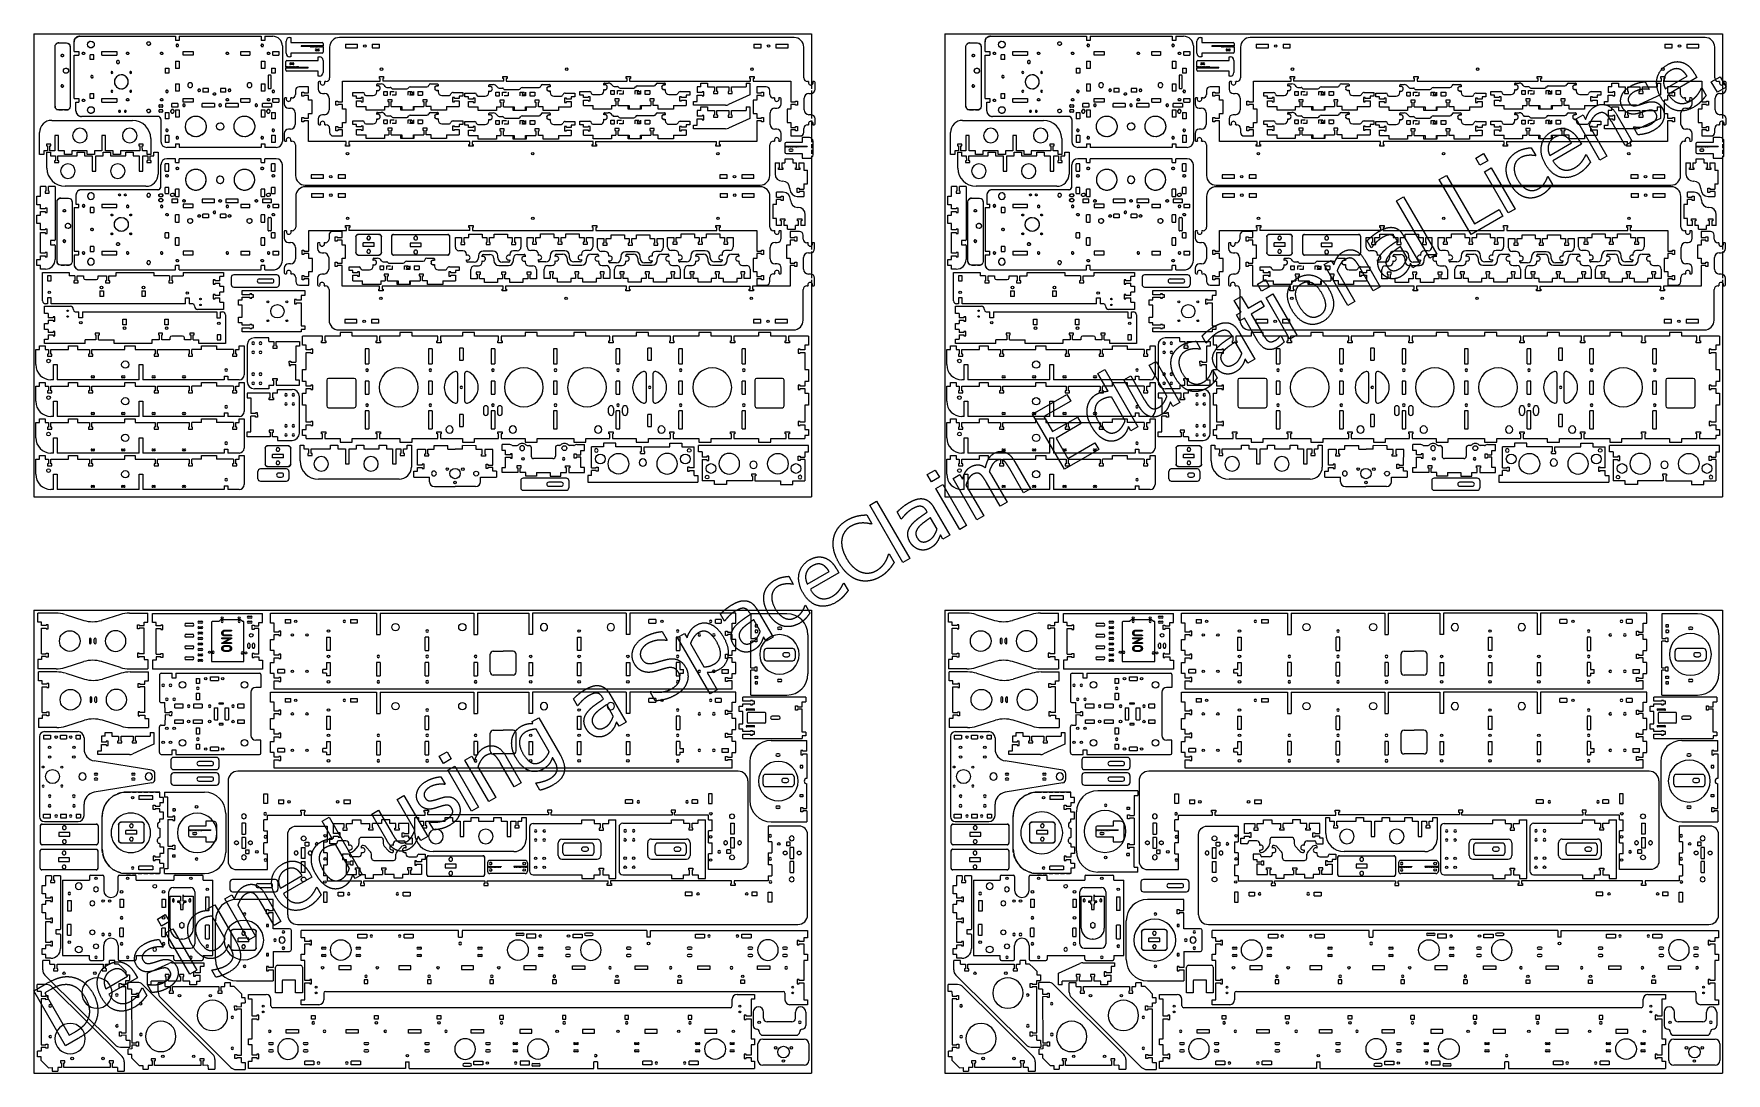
# Model space of a CAD drawing. Header units: millimetres. Extents: x -1447 to 1338, y -755 to 956.
import ezdxf

# ---------------------------------------------------------------- set-up
doc = ezdxf.new("R2010")
doc.units = ezdxf.units.MM
doc.linetypes.add('HIDDEN', pattern=[9.525, 6.35, -3.175])
doc.layers.get('0').update_dxf_attribs({"lineweight": 70})
doc.layers.add('Hidden', color=7, linetype='HIDDEN', lineweight=70)

msp = doc.modelspace()

# ---------------------------------------------------------------- linework, layer by layer
at = {"color": 7, "lineweight": -3}
for p, q in [((-1447.2, 955.9), (-167.2, 955.9)), ((-1447.2, 955.9), (-1447.2, 193.9)), ((-1371.9, 951.9), (-1214.1, 951.9)), ((-1214.1, 951.9), (-1214.1, 944.9)), ((-1208.1, 951.9), (-1073.1, 951.9)), ((-1208.1, 951.9), (-1208.1, 944.9)), ((-1073.1, 951.9), (-1073.1, 944.9)), ((-1067.1, 951.9), (-1054.1, 951.9)), ((-1067.1, 951.9), (-1067.1, 944.9)), ((-1026.1, 949.9), (-1024.1, 949.9)), ((-1024.1, 949.9), (-1024.1, 941.9)), ((-196, 949.8), (-944.4, 949.8)), ((-167.2, 955.9), (-167.2, 871.9)), ((52, 955.9), (1332, 955.9)), ((52, 955.9), (52, 193.9)), ((127.3, 951.9), (285.1, 951.9)), ((285.1, 951.9), (285.1, 944.9)), ((291.1, 951.9), (426.1, 951.9)), ((291.1, 951.9), (291.1, 944.9)), ((426.1, 951.9), (426.1, 944.9)), ((432.1, 951.9), (445.1, 951.9)), ((432.1, 951.9), (432.1, 944.9)), ((473.1, 949.9), (475.1, 949.9)), ((475.1, 949.9), (475.1, 941.9)), ((1303.2, 949.8), (554.7, 949.8)), ((1332, 955.9), (1332, 871.9)), ((-1412.3, 836.7), (-1412.3, 934.9)), ((-1406.3, 940.9), (-1393.3, 940.9)), ((-1387.3, 934.9), (-1387.3, 836.6)), ((-1380.9, 926.9), (-1380.9, 942.9)), ((-1380.9, 926.9), (-1372.9, 926.9)), ((-1380.9, 920.9), (-1372.9, 920.9)), ((-1380.9, 849.5), (-1380.9, 920.9)), ((-1372.9, 926.9), (-1372.9, 920.9)), ((-1354.4, 913.5), (-1354.4, 921.5)), ((-1348.4, 921.5), (-1354.4, 921.5)), ((-1348.4, 913.5), (-1348.4, 921.5)), ((-1335.4, 920.9), (-1335.4, 926.9)), ((-1335.4, 926.9), (-1310.8, 926.9)), ((-1335.4, 920.9), (-1310.8, 920.9)), ((-1310.8, 926.9), (-1310.8, 920.9)), ((-1208.1, 944.9), (-1214.1, 944.9)), ((-1201.5, 921), (-1201.5, 926.9)), ((-1201.5, 926.9), (-1184.8, 926.9)), ((-1184.8, 921), (-1201.5, 921)), ((-1184.8, 926.9), (-1184.8, 921)), ((-1106.5, 920.9), (-1106.5, 926.9)), ((-1106.5, 926.9), (-1091.9, 926.9)), ((-1106.5, 920.9), (-1091.9, 920.9)), ((-1091.9, 926.9), (-1091.9, 920.9)), ((-1067.1, 944.9), (-1073.1, 944.9)), ((-1053.8, 920.9), (-1053.8, 926.9)), ((-1053.8, 926.9), (-1044.1, 926.9)), ((-1053.8, 920.9), (-1044.1, 920.9)), ((-1044.1, 926.9), (-1044.1, 920.9)), ((-1038.1, 935.9), (-1038.1, 778.9)), ((-1032.1, 923.9), (-1032.1, 943.9)), ((-1024.1, 941.9), (-972.8, 941.9)), ((-1024.1, 923.9), (-1024.1, 917.9)), ((-972.8, 923.9), (-1024.1, 923.9)), ((-1007.5, 935.9), (-1007.5, 935.2)), ((-970.8, 935.9), (-1007.5, 935.9)), ((-992.5, 935.2), (-1007.5, 935.2)), ((-991.3, 935.2), (-990.7, 935.2)), ((-989.3, 935.2), (-988.7, 935.2)), ((-987.3, 935.2), (-986.7, 935.2)), ((-985.3, 935.2), (-984.7, 935.2)), ((-983.3, 935.2), (-982.7, 935.2)), ((-982.8, 930.9), (-978.8, 930.9)), ((-978.8, 927.9), (-982.8, 927.9)), ((-981.3, 935.2), (-980.7, 935.2)), ((-979.3, 935.2), (-978.7, 935.2)), ((-977.3, 935.2), (-976.7, 935.2)), ((-975.3, 935.2), (-974.7, 935.2)), ((-973.3, 935.2), (-972.7, 935.2)), ((-971.3, 935.2), (-970.8, 935.2)), ((-970.8, 939.9), (-970.8, 935.9)), ((-970.8, 935.2), (-970.8, 925.9)), ((-960.4, 933.8), (-960.4, 883.3)), ((-934.5, 938.8), (-914.5, 938.8)), ((-934.5, 938.8), (-934.5, 932.8)), ((-934.5, 932.8), (-914.5, 932.8)), ((-914.5, 932.8), (-914.5, 938.8)), ((-890.5, 938.8), (-878.5, 938.8)), ((-890.5, 938.8), (-890.5, 932.8)), ((-890.5, 932.8), (-878.5, 932.8)), ((-878.5, 932.8), (-878.5, 938.8)), ((-262, 938.8), (-250, 938.8)), ((-262, 938.8), (-262, 932.8)), ((-262, 932.8), (-250, 932.8)), ((-250, 932.8), (-250, 938.8)), ((-226, 938.8), (-206, 938.8)), ((-226, 938.8), (-226, 932.8)), ((-226, 932.8), (-206, 932.8)), ((-206, 932.8), (-206, 938.8)), ((-180, 883.3), (-180, 933.8)), ((86.9, 836.7), (86.9, 934.9)), ((92.9, 940.9), (105.9, 940.9)), ((111.9, 934.9), (111.9, 836.6)), ((118.3, 926.9), (118.3, 942.9)), ((118.3, 926.9), (126.3, 926.9)), ((118.3, 920.9), (126.3, 920.9)), ((118.3, 849.5), (118.3, 920.9)), ((126.3, 926.9), (126.3, 920.9)), ((144.8, 913.5), (144.8, 921.5)), ((150.8, 921.5), (144.8, 921.5)), ((150.8, 913.5), (150.8, 921.5)), ((163.8, 920.9), (163.8, 926.9)), ((163.8, 926.9), (188.4, 926.9)), ((163.8, 920.9), (188.4, 920.9)), ((188.4, 926.9), (188.4, 920.9)), ((291.1, 944.9), (285.1, 944.9)), ((297.6, 921), (297.6, 926.9)), ((297.6, 926.9), (314.4, 926.9)), ((314.4, 921), (297.6, 921)), ((314.4, 926.9), (314.4, 921)), ((392.7, 920.9), (392.7, 926.9)), ((392.7, 926.9), (407.2, 926.9)), ((392.7, 920.9), (407.2, 920.9)), ((407.2, 926.9), (407.2, 920.9)), ((432.1, 944.9), (426.1, 944.9)), ((445.3, 920.9), (445.3, 926.9)), ((445.3, 926.9), (455.1, 926.9)), ((445.3, 920.9), (455.1, 920.9)), ((455.1, 926.9), (455.1, 920.9)), ((461.1, 935.9), (461.1, 778.9)), ((467.1, 923.9), (467.1, 943.9)), ((475.1, 941.9), (526.4, 941.9)), ((475.1, 923.9), (475.1, 917.9)), ((526.4, 923.9), (475.1, 923.9)), ((491.7, 935.9), (491.7, 935.2)), ((528.4, 935.9), (491.7, 935.9)), ((506.7, 935.2), (491.7, 935.2)), ((507.9, 935.2), (508.5, 935.2)), ((509.9, 935.2), (510.5, 935.2)), ((511.9, 935.2), (512.5, 935.2)), ((513.9, 935.2), (514.5, 935.2)), ((515.9, 935.2), (516.5, 935.2)), ((516.4, 930.9), (520.4, 930.9)), ((520.4, 927.9), (516.4, 927.9)), ((517.9, 935.2), (518.5, 935.2)), ((519.9, 935.2), (520.5, 935.2)), ((521.9, 935.2), (522.5, 935.2)), ((523.9, 935.2), (524.5, 935.2)), ((525.9, 935.2), (526.5, 935.2)), ((527.9, 935.2), (528.4, 935.2)), ((528.4, 939.9), (528.4, 935.9)), ((528.4, 935.2), (528.4, 925.9)), ((538.7, 933.8), (538.7, 883.3)), ((564.7, 938.8), (584.7, 938.8)), ((564.7, 938.8), (564.7, 932.8)), ((564.7, 932.8), (584.7, 932.8)), ((584.7, 932.8), (584.7, 938.8)), ((608.7, 938.8), (620.7, 938.8)), ((608.7, 938.8), (608.7, 932.8)), ((608.7, 932.8), (620.7, 932.8)), ((620.7, 932.8), (620.7, 938.8)), ((1237.2, 938.8), (1249.2, 938.8)), ((1237.2, 938.8), (1237.2, 932.8)), ((1237.2, 932.8), (1249.2, 932.8)), ((1249.2, 932.8), (1249.2, 938.8)), ((1273.2, 938.8), (1293.2, 938.8)), ((1273.2, 938.8), (1273.2, 932.8)), ((1273.2, 932.8), (1293.2, 932.8)), ((1293.2, 932.8), (1293.2, 938.8)), ((1319.2, 883.3), (1319.2, 933.8)), ((-1348.4, 913.5), (-1354.4, 913.5)), ((-1231.1, 899.2), (-1225.1, 899.2)), ((-1231.1, 899.2), (-1231.1, 891.2)), ((-1225.1, 899.2), (-1225.1, 891.2)), ((-1214.1, 910.9), (-1208.1, 910.9)), ((-1214.1, 910.9), (-1214.1, 898.9)), ((-1208.1, 898.9), (-1214.1, 898.9)), ((-1208.1, 910.9), (-1208.1, 898.9)), ((-1073.1, 910.9), (-1073.1, 898.9)), ((-1073.1, 910.9), (-1067.1, 910.9)), ((-1067.1, 898.9), (-1073.1, 898.9)), ((-1067.1, 910.9), (-1067.1, 898.9)), ((-1056.1, 899.2), (-1056.1, 891.2)), ((-1056.1, 899.2), (-1050.1, 899.2)), ((-1050.1, 899.2), (-1050.1, 891.2)), ((-1032.6, 900.9), (-1032.6, 910.2)), ((-1032, 900.9), (-1032.6, 900.9)), ((-1032.6, 900.2), (-995.8, 900.2)), ((-1032.6, 896.2), (-1032.6, 900.2)), ((-1030.6, 912.2), (-979.2, 912.2)), ((-1030, 900.9), (-1030.6, 900.9)), ((-979.2, 894.2), (-1030.6, 894.2)), ((-1028, 900.9), (-1028.6, 900.9)), ((-1026, 900.9), (-1026.6, 900.9)), ((-1024.1, 917.9), (-1026.1, 917.9)), ((-1024.6, 908.2), (-1020.6, 908.2)), ((-1020.6, 905.2), (-1024.6, 905.2)), ((-1024, 900.9), (-1024.6, 900.9)), ((-1022, 900.9), (-1022.6, 900.9)), ((-1020, 900.9), (-1020.6, 900.9)), ((-1018, 900.9), (-1018.6, 900.9)), ((-1016, 900.9), (-1016.6, 900.9)), ((-1014, 900.9), (-1014.6, 900.9)), ((-1012, 900.9), (-1012.6, 900.9)), ((-1010.8, 900.9), (-995.8, 900.9)), ((-995.8, 900.2), (-995.8, 900.9)), ((-979.2, 918.2), (-977.2, 918.2)), ((-979.2, 912.2), (-979.2, 918.2)), ((-979.2, 886.2), (-979.2, 894.2)), ((-971.2, 912.2), (-971.2, 892.2)), ((150.8, 913.5), (144.8, 913.5)), ((268.1, 899.2), (274.1, 899.2)), ((268.1, 899.2), (268.1, 891.2)), ((274.1, 899.2), (274.1, 891.2)), ((285.1, 910.9), (291.1, 910.9)), ((285.1, 910.9), (285.1, 898.9)), ((291.1, 898.9), (285.1, 898.9)), ((291.1, 910.9), (291.1, 898.9)), ((426.1, 910.9), (426.1, 898.9)), ((426.1, 910.9), (432.1, 910.9)), ((432.1, 898.9), (426.1, 898.9)), ((432.1, 910.9), (432.1, 898.9)), ((443.1, 899.2), (443.1, 891.2)), ((443.1, 899.2), (449.1, 899.2)), ((449.1, 899.2), (449.1, 891.2)), ((466.6, 900.9), (466.6, 910.2)), ((467.2, 900.9), (466.6, 900.9)), ((466.6, 900.2), (503.3, 900.2)), ((466.6, 896.2), (466.6, 900.2)), ((468.6, 912.2), (519.9, 912.2)), ((469.2, 900.9), (468.6, 900.9)), ((519.9, 894.2), (468.6, 894.2)), ((471.2, 900.9), (470.6, 900.9)), ((473.2, 900.9), (472.6, 900.9)), ((475.1, 917.9), (473.1, 917.9)), ((474.6, 908.2), (478.6, 908.2)), ((478.6, 905.2), (474.6, 905.2)), ((475.2, 900.9), (474.6, 900.9)), ((477.2, 900.9), (476.6, 900.9)), ((479.2, 900.9), (478.6, 900.9)), ((481.2, 900.9), (480.6, 900.9)), ((483.2, 900.9), (482.6, 900.9)), ((485.2, 900.9), (484.6, 900.9)), ((487.2, 900.9), (486.6, 900.9)), ((488.3, 900.9), (503.3, 900.9)), ((503.3, 900.2), (503.3, 900.9)), ((519.9, 918.2), (521.9, 918.2)), ((519.9, 912.2), (519.9, 918.2)), ((519.9, 886.2), (519.9, 894.2)), ((527.9, 912.2), (527.9, 892.2)), ((-1225.1, 891.2), (-1231.1, 891.2)), ((-1214.1, 873.5), (-1208.1, 873.5)), ((-1214.1, 873.5), (-1214.1, 861.5)), ((-1208.1, 873.5), (-1208.1, 861.5)), ((-1160, 866), (-1169, 866)), ((-1169, 866), (-1169, 860)), ((-1160, 860), (-1160, 866)), ((-1140.1, 866), (-1140.1, 860)), ((-1131.1, 866), (-1140.1, 866)), ((-1131.1, 860), (-1131.1, 866)), ((-1073.1, 873.5), (-1073.1, 861.5)), ((-1073.1, 873.5), (-1067.1, 873.5)), ((-1067.1, 873.5), (-1067.1, 861.5)), ((-1061.6, 886.9), (-1061.6, 866.9)), ((-1057.6, 887.9), (-1060.6, 887.9)), ((-1060.6, 865.9), (-1057.6, 865.9)), ((-1056.6, 866.9), (-1056.6, 886.9)), ((-1050.1, 891.2), (-1056.1, 891.2)), ((-995.1, 868.8), (-1010.5, 868.8)), ((-995.1, 858.6), (-995.1, 868.8)), ((-979.3, 875.8), (-979.3, 864.8)), ((-977.2, 886.2), (-979.2, 886.2)), ((-975.5, 877.3), (-977.8, 877.3)), ((-966.4, 877.3), (-968.4, 877.3)), ((-939, 843.8), (-939, 877.8)), ((-939, 877.8), (-877.1, 877.8)), ((-882.8, 870), (-882.8, 872.5)), ((-881.8, 873.5), (-875.8, 873.5)), ((-878.5, 882.6), (-878.5, 885.8)), ((-878.5, 885.8), (-871.5, 885.8)), ((-877.1, 882.6), (-878.5, 882.6)), ((-877.1, 877.8), (-877.1, 882.6)), ((-871.5, 882.6), (-873, 882.6)), ((-873, 882.6), (-873, 877.8)), ((-673.9, 877.8), (-873, 877.8)), ((-871.5, 885.8), (-871.5, 882.6)), ((-866.1, 867.7), (-860.5, 867.7)), ((-856.1, 865.2), (-833.4, 865.2)), ((-827.9, 868.8), (-800.3, 868.8)), ((-794.4, 873.5), (-782.8, 873.5)), ((-781.8, 872.5), (-781.8, 870.1)), ((-781.8, 870.1), (-781.8, 870)), ((-698.3, 868.9), (-698.3, 871.5)), ((-697.3, 872.5), (-691.3, 872.5)), ((-681.6, 866.6), (-675.9, 866.6)), ((-675.3, 882.6), (-675.3, 885.8)), ((-675.3, 885.8), (-668.3, 885.8)), ((-673.9, 882.6), (-675.3, 882.6)), ((-673.9, 877.8), (-673.9, 882.6)), ((-671.6, 864.1), (-648.9, 864.1)), ((-668.3, 882.6), (-669.8, 882.6)), ((-669.8, 882.6), (-669.8, 877.8)), ((-669.8, 877.8), (-470.7, 877.8)), ((-668.3, 885.8), (-668.3, 882.6)), ((-643.3, 867.7), (-615.8, 867.7)), ((-609.9, 872.5), (-598.3, 872.5)), ((-597.3, 871.5), (-597.3, 869)), ((-597.3, 869), (-597.3, 868.9)), ((-509, 871.4), (-509, 873.9)), ((-509, 861.9), (-509, 864.3)), ((-508, 874.9), (-502.1, 874.9)), ((-492.3, 869.1), (-486.7, 869.1)), ((-482.4, 866.6), (-459.6, 866.6)), ((-472.1, 885.8), (-465.1, 885.8)), ((-472.1, 882.6), (-472.1, 885.8)), ((-470.7, 882.6), (-472.1, 882.6)), ((-470.7, 877.8), (-470.7, 882.6)), ((-465.1, 882.6), (-466.6, 882.6)), ((-466.6, 882.6), (-466.6, 877.8)), ((-466.6, 877.8), (-267.5, 877.8)), ((-465.1, 885.8), (-465.1, 882.6)), ((-454.1, 870.2), (-426.5, 870.2)), ((-420.7, 874.9), (-409, 874.9)), ((-408, 873.9), (-408, 871.5)), ((-408, 871.5), (-408, 871.4)), ((-408, 864.3), (-408, 861.9)), ((-408, 864.3), (-408, 864.3)), ((-355.3, 868.7), (-355.3, 859.1)), ((-349.3, 868.7), (-355.3, 868.7)), ((-349.3, 874.7), (-338.3, 874.7)), ((-349.3, 868.7), (-349.3, 874.7)), ((-338.3, 874.7), (-338.3, 868.7)), ((-338.3, 868.7), (-327.2, 868.7)), ((-327.2, 868.7), (-327.2, 860.9)), ((-323.1, 860.9), (-323.1, 868.7)), ((-323.1, 868.7), (-303.2, 868.7)), ((-303.2, 868.7), (-303.2, 860.9)), ((-299.1, 860.9), (-299.1, 868.7)), ((-299.1, 868.7), (-275, 868.7)), ((-275, 874.7), (-269, 874.7)), ((-275, 874.7), (-275, 868.7)), ((-269, 874.7), (-269, 855.5)), ((-268.9, 885.8), (-261.9, 885.8)), ((-268.9, 882.6), (-268.9, 885.8)), ((-267.5, 882.6), (-268.9, 882.6)), ((-267.5, 877.8), (-267.5, 882.6)), ((-263.4, 882.6), (-263.4, 877.8)), ((-261.9, 882.6), (-263.4, 882.6)), ((-263.4, 877.8), (-201.4, 877.8)), ((-261.9, 885.8), (-261.9, 882.6)), ((-242, 868.8), (-257.4, 868.8)), ((-257.4, 868.8), (-257.4, 858.6)), ((-201.4, 877.8), (-201.4, 843.8)), ((-172, 877.3), (-174, 877.3)), ((-162.7, 877.3), (-165, 877.3)), ((-161.2, 864.8), (-161.2, 875.8)), ((274.1, 891.2), (268.1, 891.2)), ((285.1, 873.5), (291.1, 873.5)), ((285.1, 873.5), (285.1, 861.5)), ((291.1, 873.5), (291.1, 861.5)), ((339.1, 866), (330.1, 866)), ((330.1, 866), (330.1, 860)), ((339.1, 860), (339.1, 866)), ((359, 866), (359, 860)), ((368, 866), (359, 866)), ((368, 860), (368, 866)), ((426.1, 873.5), (426.1, 861.5)), ((426.1, 873.5), (432.1, 873.5)), ((432.1, 873.5), (432.1, 861.5)), ((437.6, 886.9), (437.6, 866.9)), ((441.6, 887.9), (438.6, 887.9)), ((438.6, 865.9), (441.6, 865.9)), ((442.6, 866.9), (442.6, 886.9)), ((449.1, 891.2), (443.1, 891.2)), ((504.1, 868.8), (488.7, 868.8)), ((504.1, 858.6), (504.1, 868.8)), ((521.9, 886.2), (519.9, 886.2)), ((519.9, 875.8), (519.9, 864.8)), ((523.7, 877.3), (521.4, 877.3)), ((532.7, 877.3), (530.8, 877.3)), ((560.1, 843.8), (560.1, 877.8)), ((560.1, 877.8), (622.1, 877.8)), ((616.4, 870), (616.4, 872.5)), ((617.4, 873.5), (623.3, 873.5)), ((620.7, 882.6), (620.7, 885.8)), ((620.7, 885.8), (627.7, 885.8)), ((622.1, 882.6), (620.7, 882.6)), ((622.1, 877.8), (622.1, 882.6)), ((627.7, 882.6), (626.2, 882.6)), ((626.2, 882.6), (626.2, 877.8)), ((825.3, 877.8), (626.2, 877.8)), ((627.7, 885.8), (627.7, 882.6)), ((633.1, 867.7), (638.7, 867.7)), ((643, 865.2), (665.8, 865.2)), ((671.3, 868.8), (698.9, 868.8)), ((704.7, 873.5), (716.4, 873.5)), ((717.4, 872.5), (717.4, 870.1)), ((717.4, 870.1), (717.4, 870)), ((800.9, 868.9), (800.9, 871.5)), ((801.9, 872.5), (807.9, 872.5)), ((817.6, 866.6), (823.3, 866.6)), ((823.9, 882.6), (823.9, 885.8)), ((823.9, 885.8), (830.9, 885.8)), ((825.3, 882.6), (823.9, 882.6)), ((825.3, 877.8), (825.3, 882.6)), ((827.6, 864.1), (850.3, 864.1)), ((830.9, 882.6), (829.4, 882.6)), ((829.4, 882.6), (829.4, 877.8)), ((829.4, 877.8), (1028.5, 877.8)), ((830.9, 885.8), (830.9, 882.6)), ((855.8, 867.7), (883.4, 867.7)), ((889.3, 872.5), (900.9, 872.5)), ((901.9, 871.5), (901.9, 869)), ((901.9, 869), (901.9, 868.9)), ((990.1, 871.4), (990.1, 873.9)), ((990.1, 861.9), (990.1, 864.3)), ((991.1, 874.9), (997.1, 874.9)), ((1006.8, 869.1), (1012.5, 869.1)), ((1016.8, 866.6), (1039.5, 866.6)), ((1027.1, 885.8), (1034.1, 885.8)), ((1027.1, 882.6), (1027.1, 885.8)), ((1028.5, 882.6), (1027.1, 882.6)), ((1028.5, 877.8), (1028.5, 882.6)), ((1034.1, 882.6), (1032.6, 882.6)), ((1032.6, 882.6), (1032.6, 877.8)), ((1032.6, 877.8), (1231.7, 877.8)), ((1034.1, 885.8), (1034.1, 882.6)), ((1045.1, 870.2), (1072.7, 870.2)), ((1078.5, 874.9), (1090.1, 874.9)), ((1091.1, 873.9), (1091.1, 871.5)), ((1091.1, 871.5), (1091.1, 871.4)), ((1091.1, 864.3), (1091.1, 861.9)), ((1091.1, 864.3), (1091.1, 864.3)), ((1143.9, 868.7), (1143.9, 859.1)), ((1149.9, 868.7), (1143.9, 868.7)), ((1149.9, 874.7), (1160.9, 874.7)), ((1149.9, 868.7), (1149.9, 874.7)), ((1160.9, 874.7), (1160.9, 868.7)), ((1160.9, 868.7), (1172, 868.7)), ((1172, 868.7), (1172, 860.9)), ((1176.1, 860.9), (1176.1, 868.7)), ((1176.1, 868.7), (1196, 868.7)), ((1196, 868.7), (1196, 860.9)), ((1200.1, 860.9), (1200.1, 868.7)), ((1200.1, 868.7), (1224.2, 868.7)), ((1204.5, 877), (1211.5, 864.8)), ((1211.5, 864.8), (1210.9, 864.5)), ((1224.2, 874.7), (1230.2, 874.7)), ((1224.2, 874.7), (1224.2, 868.7)), ((1230.2, 874.7), (1230.2, 855.5)), ((1230.3, 885.8), (1237.3, 885.8)), ((1230.3, 882.6), (1230.3, 885.8)), ((1231.7, 882.6), (1230.3, 882.6)), ((1231.7, 877.8), (1231.7, 882.6)), ((1235.8, 882.6), (1235.8, 877.8)), ((1237.3, 882.6), (1235.8, 882.6)), ((1235.8, 877.8), (1297.8, 877.8)), ((1237.3, 885.8), (1237.3, 882.6)), ((1237.8, 865.5), (1273.7, 886.2)), ((1257.1, 868.8), (1241.7, 868.8)), ((1241.7, 868.8), (1241.7, 858.6)), ((1289.8, 883.9), (1242.9, 856.8)), ((1286.2, 890.1), (1289.8, 883.9)), ((1297.2, 866.6), (1297.8, 867)), ((1297.8, 877.8), (1297.8, 843.8)), ((1297.8, 867), (1305, 854.6)), ((1313.5, 877), (1328, 885.4)), ((1323.5, 859.7), (1313.5, 877)), ((1338, 868.1), (1323.5, 859.7)), ((1327.1, 877.3), (1325.2, 877.3)), ((1328, 885.4), (1338, 868.1)), ((1336.5, 877.3), (1334.2, 877.3)), ((1338, 864.8), (1338, 875.8)), ((-1412.3, 836.6), (-1412.3, 836.7)), ((-1380.9, 849.5), (-1372.9, 849.5)), ((-1377.9, 829), (-1377.9, 843.5)), ((-1377.9, 843.5), (-1372.9, 843.5)), ((-1372.9, 849.5), (-1372.9, 843.5)), ((-1354.4, 849.5), (-1354.4, 857.5)), ((-1354.4, 857.5), (-1348.4, 857.5)), ((-1348.4, 849.5), (-1354.4, 849.5)), ((-1348.4, 849.5), (-1348.4, 857.5)), ((-1335.4, 843.5), (-1335.4, 849.5)), ((-1335.4, 849.5), (-1310.8, 849.5)), ((-1335.4, 843.5), (-1310.8, 843.5)), ((-1310.8, 849.5), (-1310.8, 843.5)), ((-1239.7, 839.1), (-1236.7, 839.1)), ((-1210.1, 841.4), (-1220.1, 841.4)), ((-1220.1, 835.4), (-1220.1, 841.4)), ((-1208.1, 861.5), (-1214.1, 861.5)), ((-1210.1, 841.4), (-1210.1, 835.4)), ((-1201.5, 843.6), (-1201.5, 849.5)), ((-1201.5, 849.5), (-1184.8, 849.5)), ((-1184.8, 843.6), (-1201.5, 843.6)), ((-1184.8, 849.5), (-1184.8, 843.6)), ((-1170.1, 835.4), (-1170.1, 841.4)), ((-1150.1, 841.4), (-1170.1, 841.4)), ((-1160, 860), (-1169, 860)), ((-1150.1, 841.4), (-1150.1, 835.4)), ((-1131.1, 860), (-1140.1, 860)), ((-1131.1, 835.4), (-1131.1, 841.4)), ((-1111.1, 841.4), (-1131.1, 841.4)), ((-1111.1, 841.4), (-1111.1, 835.4)), ((-1106.5, 843.5), (-1106.5, 849.5)), ((-1106.5, 849.5), (-1091.9, 849.5)), ((-1106.5, 843.5), (-1091.9, 843.5)), ((-1091.9, 849.5), (-1091.9, 843.5)), ((-1067.1, 861.5), (-1073.1, 861.5)), ((-1071.1, 835.4), (-1071.1, 841.4)), ((-1056.1, 841.4), (-1071.1, 841.4)), ((-1056.1, 841.4), (-1056.1, 835.4)), ((-1053.8, 843.5), (-1053.8, 849.5)), ((-1053.8, 849.5), (-1044.1, 849.5)), ((-1053.8, 843.5), (-1044.1, 843.5)), ((-1044.1, 849.5), (-1044.1, 843.5)), ((-1035.3, 848.8), (-1035.3, 840.8)), ((-1031.5, 850.3), (-1033.8, 850.3)), ((-1022.5, 850.3), (-1024.4, 850.3)), ((-1016.5, 862.8), (-1016.5, 856.3)), ((-1006.1, 860.1), (-1002.9, 860.1)), ((-1006.1, 853.1), (-1006.1, 860.1)), ((-1002.9, 853.1), (-1006.1, 853.1)), ((-1002.9, 860.1), (-1002.9, 858.6)), ((-1002.9, 858.6), (-995.1, 858.6)), ((-1002.9, 854.5), (-1002.9, 853.1)), ((-995.1, 854.5), (-1002.9, 854.5)), ((-995.1, 846.5), (-995.1, 854.5)), ((-989.1, 846.5), (-995.1, 846.5)), ((-989.1, 824.9), (-989.1, 846.5)), ((-972.3, 857.8), (-968.9, 857.8)), ((-960.9, 849.8), (-960.9, 830.8)), ((-950, 838.3), (-950, 845.3)), ((-950, 845.3), (-946.8, 845.3)), ((-946.8, 838.3), (-950, 838.3)), ((-946.8, 845.3), (-946.8, 843.8)), ((-946.8, 843.8), (-939, 843.8)), ((-939, 839.7), (-946.8, 839.7)), ((-946.8, 839.7), (-946.8, 838.3)), ((-939, 831.7), (-939, 839.7)), ((-922.3, 859.4), (-905.9, 859.4)), ((-922.3, 853.4), (-922.3, 859.4)), ((-916.3, 853.4), (-922.3, 853.4)), ((-916.3, 849.6), (-916.3, 853.4)), ((-908.5, 849.6), (-916.3, 849.6)), ((-916.3, 845.5), (-908.5, 845.5)), ((-916.3, 836.5), (-916.3, 845.5)), ((-916.3, 836.5), (-911.3, 836.5)), ((-911.3, 836.5), (-901.3, 836.5)), ((-908.5, 851), (-908.5, 849.6)), ((-905.3, 851), (-908.5, 851)), ((-908.5, 845.5), (-908.5, 844)), ((-908.5, 844), (-905.3, 844)), ((-905.3, 844), (-905.3, 851)), ((-901.3, 836.5), (-900.3, 836.5)), ((-900.9, 854.5), (-888.8, 854.5)), ((-900.3, 830.5), (-900.3, 836.5)), ((-882.8, 860.5), (-882.8, 863)), ((-871.3, 861.2), (-865.3, 861.2)), ((-871.3, 855.2), (-871.3, 861.2)), ((-871.3, 855.2), (-865.3, 855.2)), ((-870.3, 836.5), (-870.3, 830.5)), ((-870.3, 836.5), (-863.1, 836.5)), ((-865.3, 855.2), (-865.3, 861.2)), ((-864.6, 847.5), (-864.6, 844.3)), ((-857.6, 847.5), (-864.6, 847.5)), ((-864.6, 844.3), (-863.1, 844.3)), ((-863.1, 844.3), (-863.1, 836.5)), ((-859, 844.3), (-857.6, 844.3)), ((-859, 836.5), (-859, 844.3)), ((-859, 836.5), (-843, 836.5)), ((-857.6, 844.3), (-857.6, 847.5)), ((-843, 830.5), (-843, 836.5)), ((-821.6, 836.5), (-821.6, 830.5)), ((-821.6, 836.5), (-805.6, 836.5)), ((-815.3, 861.2), (-807.3, 861.2)), ((-815.3, 861.2), (-815.3, 855.2)), ((-815.3, 855.2), (-807.3, 855.2)), ((-807.3, 861.2), (-807.3, 855.2)), ((-807, 847.5), (-807, 844.3)), ((-800, 847.5), (-807, 847.5)), ((-807, 844.3), (-805.6, 844.3)), ((-805.6, 844.3), (-805.6, 836.5)), ((-801.5, 844.3), (-800, 844.3)), ((-801.5, 836.5), (-801.5, 844.3)), ((-793.3, 836.5), (-801.5, 836.5)), ((-800, 844.3), (-800, 847.5)), ((-793.3, 830.5), (-793.3, 836.5)), ((-781.8, 863), (-781.8, 862.9)), ((-781.8, 862.9), (-781.8, 860.5)), ((-775.8, 854.5), (-764.5, 854.5)), ((-768.3, 836.5), (-762.3, 836.5)), ((-768.3, 836.5), (-768.3, 830.5)), ((-762.3, 836.5), (-747.3, 836.5)), ((-758.3, 851), (-758.3, 844)), ((-755.1, 851), (-758.3, 851)), ((-758.3, 844), (-755.1, 844)), ((-757.1, 859.4), (-741.3, 859.4)), ((-755.1, 849.6), (-755.1, 851)), ((-747.3, 849.6), (-755.1, 849.6)), ((-755.1, 845.5), (-747.3, 845.5)), ((-755.1, 844), (-755.1, 845.5)), ((-747.3, 853.4), (-747.3, 849.6)), ((-741.3, 853.4), (-747.3, 853.4)), ((-747.3, 845.5), (-747.3, 836.5)), ((-747.3, 836.5), (-747.3, 836.5)), ((-741.3, 859.4), (-741.3, 853.4)), ((-737.8, 858.3), (-721.4, 858.3)), ((-737.8, 852.3), (-737.8, 858.3)), ((-731.8, 852.3), (-737.8, 852.3)), ((-731.8, 848.5), (-731.8, 852.3)), ((-724, 848.5), (-731.8, 848.5)), ((-731.8, 844.4), (-724, 844.4)), ((-731.8, 835.5), (-731.8, 844.4)), ((-724, 850), (-724, 848.5)), ((-720.8, 850), (-724, 850)), ((-724, 844.4), (-724, 843)), ((-724, 843), (-720.8, 843)), ((-720.8, 843), (-720.8, 850)), ((-716.4, 853.4), (-704.3, 853.4)), ((-698.3, 859.4), (-698.3, 861.9)), ((-686.8, 860.1), (-680.8, 860.1)), ((-686.8, 854.1), (-686.8, 860.1)), ((-686.8, 854.1), (-680.8, 854.1)), ((-680.8, 854.1), (-680.8, 860.1)), ((-680, 846.5), (-680, 843.3)), ((-673, 846.5), (-680, 846.5)), ((-680, 843.3), (-678.6, 843.3)), ((-678.6, 843.3), (-678.6, 835.5)), ((-674.5, 843.3), (-673, 843.3)), ((-674.5, 835.5), (-674.5, 843.3)), ((-673, 843.3), (-673, 846.5)), ((-630.8, 860.1), (-622.8, 860.1)), ((-630.8, 860.1), (-630.8, 854.1)), ((-630.8, 854.1), (-622.8, 854.1)), ((-622.8, 860.1), (-622.8, 854.1)), ((-622.5, 846.5), (-622.5, 843.3)), ((-615.5, 846.5), (-622.5, 846.5)), ((-622.5, 843.3), (-621, 843.3)), ((-621, 843.3), (-621, 835.5)), ((-616.9, 843.3), (-615.5, 843.3)), ((-616.9, 835.5), (-616.9, 843.3)), ((-615.5, 843.3), (-615.5, 846.5)), ((-597.3, 861.9), (-597.3, 861.8)), ((-597.3, 861.8), (-597.3, 859.4)), ((-591.3, 853.4), (-580, 853.4)), ((-573.8, 850), (-573.8, 843)), ((-570.6, 850), (-573.8, 850)), ((-573.8, 843), (-570.6, 843)), ((-572.6, 858.4), (-556.8, 858.4)), ((-570.6, 848.5), (-570.6, 850)), ((-562.8, 848.5), (-570.6, 848.5)), ((-570.6, 844.4), (-562.8, 844.4)), ((-570.6, 843), (-570.6, 844.4)), ((-562.8, 852.4), (-562.8, 848.5)), ((-556.8, 852.4), (-562.8, 852.4)), ((-562.8, 844.4), (-562.8, 835.5)), ((-556.8, 858.4), (-556.8, 852.4)), ((-548.5, 860.8), (-532.2, 860.8)), ((-548.5, 854.8), (-548.5, 860.8)), ((-542.5, 854.8), (-548.5, 854.8)), ((-542.5, 851), (-542.5, 854.8)), ((-534.7, 851), (-542.5, 851)), ((-542.5, 846.9), (-534.7, 846.9)), ((-542.5, 837.9), (-542.5, 846.9)), ((-542.5, 837.9), (-537.6, 837.9)), ((-537.6, 837.9), (-527.6, 837.9)), ((-534.7, 852.4), (-534.7, 851)), ((-531.5, 852.4), (-534.7, 852.4)), ((-534.7, 846.9), (-534.7, 845.4)), ((-534.7, 845.4), (-531.5, 845.4)), ((-531.5, 845.4), (-531.5, 852.4)), ((-527.6, 837.9), (-526.5, 837.9)), ((-527.2, 855.9), (-515, 855.9)), ((-526.5, 831.9), (-526.5, 837.9)), ((-497.5, 862.6), (-491.5, 862.6)), ((-497.5, 856.6), (-497.5, 862.6)), ((-497.5, 856.6), (-491.5, 856.6)), ((-496.5, 837.9), (-496.5, 831.9)), ((-496.5, 837.9), (-489.4, 837.9)), ((-491.5, 856.6), (-491.5, 862.6)), ((-490.8, 848.9), (-490.8, 845.7)), ((-483.8, 848.9), (-490.8, 848.9)), ((-490.8, 845.7), (-489.4, 845.7)), ((-489.4, 845.7), (-489.4, 837.9)), ((-485.3, 845.7), (-483.8, 845.7)), ((-485.3, 837.9), (-485.3, 845.7)), ((-485.3, 837.9), (-469.3, 837.9)), ((-483.8, 845.7), (-483.8, 848.9)), ((-469.3, 831.9), (-469.3, 837.9)), ((-447.8, 837.9), (-447.8, 831.9)), ((-447.8, 837.9), (-431.8, 837.9)), ((-441.5, 862.6), (-433.5, 862.6)), ((-441.5, 862.6), (-441.5, 856.6)), ((-441.5, 856.6), (-433.5, 856.6)), ((-433.5, 862.6), (-433.5, 856.6)), ((-433.3, 848.9), (-433.3, 845.7)), ((-426.3, 848.9), (-433.3, 848.9)), ((-433.3, 845.7), (-431.8, 845.7)), ((-431.8, 845.7), (-431.8, 837.9)), ((-427.7, 845.7), (-426.3, 845.7)), ((-427.7, 837.9), (-427.7, 845.7)), ((-419.5, 837.9), (-427.7, 837.9)), ((-426.3, 845.7), (-426.3, 848.9)), ((-419.5, 831.9), (-419.5, 837.9)), ((-402, 855.9), (-390.7, 855.9)), ((-394.5, 837.9), (-388.6, 837.9)), ((-394.5, 837.9), (-394.5, 831.9)), ((-388.6, 837.9), (-373.6, 837.9)), ((-384.5, 852.4), (-384.5, 845.4)), ((-381.3, 852.4), (-384.5, 852.4)), ((-384.5, 845.4), (-381.3, 845.4)), ((-383.3, 860.8), (-367.5, 860.8)), ((-381.3, 851), (-381.3, 852.4)), ((-373.5, 851), (-381.3, 851)), ((-381.3, 846.9), (-373.5, 846.9)), ((-381.3, 845.4), (-381.3, 846.9)), ((-373.6, 837.9), (-373.5, 837.9)), ((-373.5, 854.8), (-373.5, 851)), ((-367.5, 854.8), (-373.5, 854.8)), ((-373.5, 846.9), (-373.5, 837.9)), ((-367.5, 860.8), (-367.5, 854.8)), ((-361.3, 838.5), (-361.3, 844.5)), ((-361.3, 844.5), (-355.3, 844.5)), ((-308.9, 838.5), (-361.3, 838.5)), ((-347.5, 859.1), (-355.3, 859.1)), ((-355.3, 855), (-347.5, 855)), ((-355.3, 844.5), (-355.3, 855)), ((-349.3, 835.7), (-338.3, 835.7)), ((-349.3, 829.7), (-349.3, 835.7)), ((-347.5, 860.6), (-347.5, 859.1)), ((-344.3, 860.6), (-347.5, 860.6)), ((-347.5, 855), (-347.5, 853.6)), ((-347.5, 853.6), (-344.3, 853.6)), ((-344.3, 853.6), (-344.3, 860.6)), ((-338.3, 835.7), (-338.3, 829.7)), ((-328.7, 860.9), (-328.7, 857.7)), ((-327.2, 860.9), (-328.7, 860.9)), ((-328.7, 857.7), (-321.7, 857.7)), ((-321.7, 860.9), (-323.1, 860.9)), ((-321.7, 857.7), (-321.7, 860.9)), ((-303.2, 860.9), (-304.7, 860.9)), ((-304.7, 860.9), (-304.7, 857.7)), ((-304.7, 857.7), (-297.7, 857.7)), ((-269, 855.5), (-303.9, 839.6)), ((-297.7, 860.9), (-299.1, 860.9)), ((-297.7, 857.7), (-297.7, 860.9)), ((-275, 835.7), (-269, 835.7)), ((-275, 835.7), (-275, 829.7)), ((-269, 835.7), (-269, 816.6)), ((-257.4, 846.5), (-263.4, 846.5)), ((-263.4, 846.5), (-263.4, 824.9)), ((-257.4, 858.6), (-249.6, 858.6)), ((-249.6, 854.5), (-257.4, 854.5)), ((-257.4, 854.5), (-257.4, 846.5)), ((-249.6, 858.6), (-249.6, 860.1)), ((-249.6, 860.1), (-246.4, 860.1)), ((-249.6, 853.1), (-249.6, 854.5)), ((-246.4, 853.1), (-249.6, 853.1)), ((-246.4, 860.1), (-246.4, 853.1)), ((-236, 856.3), (-236, 862.8)), ((-228.1, 850.3), (-230, 850.3)), ((-218.7, 850.3), (-221, 850.3)), ((-217.2, 840.8), (-217.2, 848.8)), ((-201.4, 843.8), (-193.6, 843.8)), ((-201.4, 839.7), (-201.4, 831.7)), ((-193.6, 839.7), (-201.4, 839.7)), ((-193.6, 845.3), (-190.4, 845.3)), ((-193.6, 843.8), (-193.6, 845.3)), ((-193.6, 838.3), (-193.6, 839.7)), ((-190.4, 838.3), (-193.6, 838.3)), ((-190.4, 845.3), (-190.4, 838.3)), ((-179.5, 830.8), (-179.5, 849.8)), ((-171.5, 857.8), (-168.2, 857.8)), ((-167.2, 857.9), (-167.2, 822.7)), ((86.9, 836.6), (86.9, 836.7)), ((118.3, 849.5), (126.3, 849.5)), ((121.3, 829), (121.3, 843.5)), ((121.3, 843.5), (126.3, 843.5)), ((126.3, 849.5), (126.3, 843.5)), ((144.8, 849.5), (144.8, 857.5)), ((144.8, 857.5), (150.8, 857.5)), ((150.8, 849.5), (144.8, 849.5)), ((150.8, 849.5), (150.8, 857.5)), ((163.8, 843.5), (163.8, 849.5)), ((163.8, 849.5), (188.4, 849.5)), ((163.8, 843.5), (188.4, 843.5)), ((188.4, 849.5), (188.4, 843.5)), ((259.5, 839.1), (262.5, 839.1)), ((289.1, 841.4), (279.1, 841.4)), ((279.1, 835.4), (279.1, 841.4)), ((291.1, 861.5), (285.1, 861.5)), ((289.1, 841.4), (289.1, 835.4)), ((297.6, 843.6), (297.6, 849.5)), ((297.6, 849.5), (314.4, 849.5)), ((314.4, 843.6), (297.6, 843.6)), ((314.4, 849.5), (314.4, 843.6)), ((329.1, 835.4), (329.1, 841.4)), ((349.1, 841.4), (329.1, 841.4)), ((339.1, 860), (330.1, 860)), ((349.1, 841.4), (349.1, 835.4)), ((368, 860), (359, 860)), ((368.1, 835.4), (368.1, 841.4)), ((388.1, 841.4), (368.1, 841.4)), ((388.1, 841.4), (388.1, 835.4)), ((392.7, 843.5), (392.7, 849.5)), ((392.7, 849.5), (407.2, 849.5)), ((392.7, 843.5), (407.2, 843.5)), ((407.2, 849.5), (407.2, 843.5)), ((432.1, 861.5), (426.1, 861.5)), ((428.1, 835.4), (428.1, 841.4)), ((443.1, 841.4), (428.1, 841.4)), ((443.1, 841.4), (443.1, 835.4)), ((445.3, 843.5), (445.3, 849.5)), ((445.3, 849.5), (455.1, 849.5)), ((445.3, 843.5), (455.1, 843.5)), ((455.1, 849.5), (455.1, 843.5)), ((463.9, 848.8), (463.9, 840.8)), ((467.7, 850.3), (465.4, 850.3)), ((476.7, 850.3), (474.7, 850.3)), ((482.7, 862.8), (482.7, 856.3)), ((493.1, 860.1), (496.3, 860.1)), ((493.1, 853.1), (493.1, 860.1)), ((496.3, 853.1), (493.1, 853.1)), ((496.3, 860.1), (496.3, 858.6)), ((496.3, 858.6), (504.1, 858.6)), ((496.3, 854.5), (496.3, 853.1)), ((504.1, 854.5), (496.3, 854.5)), ((504.1, 846.5), (504.1, 854.5)), ((510.1, 846.5), (504.1, 846.5)), ((510.1, 824.9), (510.1, 846.5)), ((526.9, 857.8), (530.2, 857.8)), ((538.2, 849.8), (538.2, 830.8)), ((549.1, 838.3), (549.1, 845.3)), ((549.1, 845.3), (552.3, 845.3)), ((552.3, 838.3), (549.1, 838.3)), ((552.3, 845.3), (552.3, 843.8)), ((552.3, 843.8), (560.1, 843.8)), ((560.1, 839.7), (552.3, 839.7)), ((552.3, 839.7), (552.3, 838.3)), ((560.1, 831.7), (560.1, 839.7)), ((576.9, 859.4), (593.2, 859.4)), ((576.9, 853.4), (576.9, 859.4)), ((582.9, 853.4), (576.9, 853.4)), ((582.9, 849.6), (582.9, 853.4)), ((590.7, 849.6), (582.9, 849.6)), ((582.9, 845.5), (590.7, 845.5)), ((582.9, 836.5), (582.9, 845.5)), ((582.9, 836.5), (587.8, 836.5)), ((587.8, 836.5), (597.8, 836.5)), ((590.7, 851), (590.7, 849.6)), ((593.9, 851), (590.7, 851)), ((590.7, 845.5), (590.7, 844)), ((590.7, 844), (593.9, 844)), ((593.9, 844), (593.9, 851)), ((597.8, 836.5), (598.9, 836.5)), ((598.2, 854.5), (610.4, 854.5)), ((598.9, 830.5), (598.9, 836.5)), ((616.4, 860.5), (616.4, 863)), ((627.9, 861.2), (633.9, 861.2)), ((627.9, 855.2), (627.9, 861.2)), ((627.9, 855.2), (633.9, 855.2)), ((628.9, 836.5), (628.9, 830.5)), ((628.9, 836.5), (636.1, 836.5)), ((633.9, 855.2), (633.9, 861.2)), ((634.6, 847.5), (634.6, 844.3)), ((641.6, 847.5), (634.6, 847.5)), ((634.6, 844.3), (636.1, 844.3)), ((636.1, 844.3), (636.1, 836.5)), ((640.2, 844.3), (641.6, 844.3)), ((640.2, 836.5), (640.2, 844.3)), ((640.2, 836.5), (656.2, 836.5)), ((641.6, 844.3), (641.6, 847.5)), ((656.2, 830.5), (656.2, 836.5)), ((677.6, 836.5), (677.6, 830.5)), ((677.6, 836.5), (693.6, 836.5)), ((683.9, 861.2), (691.9, 861.2)), ((683.9, 861.2), (683.9, 855.2)), ((683.9, 855.2), (691.9, 855.2)), ((691.9, 861.2), (691.9, 855.2)), ((692.1, 847.5), (692.1, 844.3)), ((699.1, 847.5), (692.1, 847.5)), ((692.1, 844.3), (693.6, 844.3)), ((693.6, 844.3), (693.6, 836.5)), ((697.7, 844.3), (699.1, 844.3)), ((697.7, 836.5), (697.7, 844.3)), ((705.9, 836.5), (697.7, 836.5)), ((699.1, 844.3), (699.1, 847.5)), ((705.9, 830.5), (705.9, 836.5)), ((717.4, 863), (717.4, 862.9)), ((717.4, 862.9), (717.4, 860.5)), ((723.4, 854.5), (734.7, 854.5)), ((730.9, 836.5), (736.8, 836.5)), ((730.9, 836.5), (730.9, 830.5)), ((736.8, 836.5), (751.8, 836.5)), ((740.9, 851), (740.9, 844)), ((744.1, 851), (740.9, 851)), ((740.9, 844), (744.1, 844)), ((742.1, 859.4), (757.9, 859.4)), ((744.1, 849.6), (744.1, 851)), ((751.9, 849.6), (744.1, 849.6)), ((744.1, 845.5), (751.9, 845.5)), ((744.1, 844), (744.1, 845.5)), ((751.8, 836.5), (751.9, 836.5)), ((751.9, 853.4), (751.9, 849.6)), ((757.9, 853.4), (751.9, 853.4)), ((751.9, 845.5), (751.9, 836.5)), ((757.9, 859.4), (757.9, 853.4)), ((761.4, 858.3), (777.8, 858.3)), ((761.4, 852.3), (761.4, 858.3)), ((767.4, 852.3), (761.4, 852.3)), ((767.4, 848.5), (767.4, 852.3)), ((775.2, 848.5), (767.4, 848.5)), ((767.4, 844.4), (775.2, 844.4)), ((767.4, 835.5), (767.4, 844.4)), ((775.2, 850), (775.2, 848.5)), ((778.4, 850), (775.2, 850)), ((775.2, 844.4), (775.2, 843)), ((775.2, 843), (778.4, 843)), ((778.4, 843), (778.4, 850)), ((782.8, 853.4), (794.9, 853.4)), ((800.9, 859.4), (800.9, 861.9)), ((812.4, 860.1), (818.4, 860.1)), ((812.4, 854.1), (812.4, 860.1)), ((812.4, 854.1), (818.4, 854.1)), ((818.4, 854.1), (818.4, 860.1)), ((819.1, 846.5), (819.1, 843.3)), ((826.1, 846.5), (819.1, 846.5)), ((819.1, 843.3), (820.6, 843.3)), ((820.6, 843.3), (820.6, 835.5)), ((824.7, 843.3), (826.1, 843.3)), ((824.7, 835.5), (824.7, 843.3)), ((826.1, 843.3), (826.1, 846.5)), ((868.4, 860.1), (876.4, 860.1)), ((868.4, 860.1), (868.4, 854.1)), ((868.4, 854.1), (876.4, 854.1)), ((876.4, 860.1), (876.4, 854.1)), ((876.7, 846.5), (876.7, 843.3)), ((883.7, 846.5), (876.7, 846.5)), ((876.7, 843.3), (878.1, 843.3)), ((878.1, 843.3), (878.1, 835.5)), ((882.2, 843.3), (883.7, 843.3)), ((882.2, 835.5), (882.2, 843.3)), ((883.7, 843.3), (883.7, 846.5)), ((901.9, 861.9), (901.9, 861.8)), ((901.9, 861.8), (901.9, 859.4)), ((907.9, 853.4), (919.2, 853.4)), ((925.4, 850), (925.4, 843)), ((928.6, 850), (925.4, 850)), ((925.4, 843), (928.6, 843)), ((926.6, 858.4), (942.4, 858.4)), ((928.6, 848.5), (928.6, 850)), ((936.4, 848.5), (928.6, 848.5)), ((928.6, 844.4), (936.4, 844.4)), ((928.6, 843), (928.6, 844.4)), ((936.4, 852.4), (936.4, 848.5)), ((942.4, 852.4), (936.4, 852.4)), ((936.4, 844.4), (936.4, 835.5)), ((942.4, 858.4), (942.4, 852.4)), ((950.6, 860.8), (967, 860.8)), ((950.6, 854.8), (950.6, 860.8)), ((956.6, 854.8), (950.6, 854.8)), ((956.6, 851), (956.6, 854.8)), ((964.4, 851), (956.6, 851)), ((956.6, 846.9), (964.4, 846.9)), ((956.6, 837.9), (956.6, 846.9)), ((956.6, 837.9), (961.6, 837.9)), ((961.6, 837.9), (971.6, 837.9)), ((964.4, 852.4), (964.4, 851)), ((967.6, 852.4), (964.4, 852.4)), ((964.4, 846.9), (964.4, 845.4)), ((964.4, 845.4), (967.6, 845.4)), ((967.6, 845.4), (967.6, 852.4)), ((971.6, 837.9), (972.6, 837.9)), ((972, 855.9), (984.1, 855.9)), ((972.6, 831.9), (972.6, 837.9)), ((1001.6, 862.6), (1007.6, 862.6)), ((1001.6, 856.6), (1001.6, 862.6)), ((1001.6, 856.6), (1007.6, 856.6)), ((1002.6, 837.9), (1002.6, 831.9)), ((1002.6, 837.9), (1009.8, 837.9)), ((1007.6, 856.6), (1007.6, 862.6)), ((1008.4, 848.9), (1008.4, 845.7)), ((1015.4, 848.9), (1008.4, 848.9)), ((1008.4, 845.7), (1009.8, 845.7)), ((1009.8, 845.7), (1009.8, 837.9)), ((1013.9, 845.7), (1015.4, 845.7)), ((1013.9, 837.9), (1013.9, 845.7)), ((1013.9, 837.9), (1029.9, 837.9)), ((1015.4, 845.7), (1015.4, 848.9)), ((1029.9, 831.9), (1029.9, 837.9)), ((1051.4, 837.9), (1051.4, 831.9)), ((1051.4, 837.9), (1067.4, 837.9)), ((1057.6, 862.6), (1065.6, 862.6)), ((1057.6, 862.6), (1057.6, 856.6)), ((1057.6, 856.6), (1065.6, 856.6)), ((1065.6, 862.6), (1065.6, 856.6)), ((1065.9, 848.9), (1065.9, 845.7)), ((1072.9, 848.9), (1065.9, 848.9)), ((1065.9, 845.7), (1067.4, 845.7)), ((1067.4, 845.7), (1067.4, 837.9)), ((1071.5, 845.7), (1072.9, 845.7)), ((1071.5, 837.9), (1071.5, 845.7)), ((1079.6, 837.9), (1071.5, 837.9)), ((1072.9, 845.7), (1072.9, 848.9)), ((1079.6, 831.9), (1079.6, 837.9)), ((1097.1, 855.9), (1108.4, 855.9)), ((1104.6, 837.9), (1110.6, 837.9)), ((1104.6, 837.9), (1104.6, 831.9)), ((1110.6, 837.9), (1125.6, 837.9)), ((1114.6, 852.4), (1114.6, 845.4)), ((1117.8, 852.4), (1114.6, 852.4)), ((1114.6, 845.4), (1117.8, 845.4)), ((1115.8, 860.8), (1131.6, 860.8)), ((1117.8, 851), (1117.8, 852.4)), ((1125.6, 851), (1117.8, 851)), ((1117.8, 846.9), (1125.6, 846.9)), ((1117.8, 845.4), (1117.8, 846.9)), ((1125.6, 854.8), (1125.6, 851)), ((1131.6, 854.8), (1125.6, 854.8)), ((1125.6, 846.9), (1125.6, 837.9)), ((1125.6, 837.9), (1125.6, 837.9)), ((1131.6, 860.8), (1131.6, 854.8)), ((1137.9, 838.5), (1137.9, 844.5)), ((1137.9, 844.5), (1143.9, 844.5)), ((1190.3, 838.5), (1137.9, 838.5)), ((1151.7, 859.1), (1143.9, 859.1)), ((1143.9, 855), (1151.7, 855)), ((1143.9, 844.5), (1143.9, 855)), ((1149.9, 835.7), (1160.9, 835.7)), ((1149.9, 829.7), (1149.9, 835.7)), ((1151.7, 860.6), (1151.7, 859.1)), ((1154.9, 860.6), (1151.7, 860.6)), ((1151.7, 855), (1151.7, 853.6)), ((1151.7, 853.6), (1154.9, 853.6)), ((1154.9, 853.6), (1154.9, 860.6)), ((1160.9, 835.7), (1160.9, 829.7)), ((1170.5, 860.9), (1170.5, 857.7)), ((1172, 860.9), (1170.5, 860.9)), ((1170.5, 857.7), (1177.5, 857.7)), ((1177.5, 860.9), (1176.1, 860.9)), ((1177.5, 857.7), (1177.5, 860.9)), ((1196, 860.9), (1194.5, 860.9)), ((1194.5, 860.9), (1194.5, 857.7)), ((1194.5, 857.7), (1201.5, 857.7)), ((1230.2, 855.5), (1195.3, 839.6)), ((1201.5, 860.9), (1200.1, 860.9)), ((1201.5, 857.7), (1201.5, 860.9)), ((1224.2, 835.7), (1230.2, 835.7)), ((1224.2, 835.7), (1224.2, 829.7)), ((1230.2, 835.7), (1230.2, 816.6)), ((1241.7, 846.5), (1235.7, 846.5)), ((1235.7, 846.5), (1235.7, 824.9)), ((1241.7, 858.6), (1249.5, 858.6)), ((1249.5, 854.5), (1241.7, 854.5)), ((1241.7, 854.5), (1241.7, 846.5)), ((1249.5, 858.6), (1249.5, 860.1)), ((1249.5, 860.1), (1252.7, 860.1)), ((1249.5, 853.1), (1249.5, 854.5)), ((1252.7, 853.1), (1249.5, 853.1)), ((1252.7, 860.1), (1252.7, 853.1)), ((1263.1, 856.3), (1263.1, 862.8)), ((1271.1, 850.3), (1269.1, 850.3)), ((1280.5, 850.3), (1278.2, 850.3)), ((1282, 840.8), (1282, 848.8)), ((1297.8, 843.8), (1305.6, 843.8)), ((1297.8, 839.7), (1297.8, 831.7)), ((1305.6, 839.7), (1297.8, 839.7)), ((1305.6, 845.3), (1308.8, 845.3)), ((1305.6, 843.8), (1305.6, 845.3)), ((1305.6, 838.3), (1305.6, 839.7)), ((1308.8, 838.3), (1305.6, 838.3)), ((1308.8, 845.3), (1308.8, 838.3)), ((1319.7, 830.8), (1319.7, 849.8)), ((1327.7, 857.8), (1331, 857.8)), ((1332, 857.9), (1332, 822.7)), ((-1417.8, 813.5), (-1284.8, 813.5)), ((-1393.3, 830.6), (-1406.3, 830.6)), ((-1243.1, 820), (-1368.9, 820)), ((-1236.7, 835.1), (-1239.7, 835.1)), ((-1239.7, 831.1), (-1236.7, 831.1)), ((-1236.7, 827.1), (-1239.7, 827.1)), ((-1238.1, 815), (-1238.1, 778.9)), ((-1231.1, 826.2), (-1225.1, 826.2)), ((-1231.1, 826.2), (-1231.1, 816.2)), ((-1225.1, 816.2), (-1231.1, 816.2)), ((-1225.1, 826.2), (-1225.1, 816.2)), ((-1210.1, 835.4), (-1220.1, 835.4)), ((-1214.1, 830.9), (-1214.1, 818.9)), ((-1214.1, 830.9), (-1208.1, 830.9)), ((-1208.1, 818.9), (-1214.1, 818.9)), ((-1208.1, 830.9), (-1208.1, 818.9)), ((-1150.1, 835.4), (-1170.1, 835.4)), ((-1111.1, 835.4), (-1131.1, 835.4)), ((-1073.1, 830.9), (-1073.1, 818.9)), ((-1073.1, 830.9), (-1067.1, 830.9)), ((-1067.1, 818.9), (-1073.1, 818.9)), ((-1056.1, 835.4), (-1071.1, 835.4)), ((-1067.1, 830.9), (-1067.1, 818.9)), ((-1056.1, 826.2), (-1050.1, 826.2)), ((-1056.1, 826.2), (-1056.1, 816.2)), ((-1050.1, 816.2), (-1056.1, 816.2)), ((-1050.1, 826.2), (-1050.1, 816.2)), ((-1028.3, 833.8), (-1025, 833.8)), ((-1017, 825.8), (-1017, 806.8)), ((-1006.1, 818.3), (-1002.9, 818.3)), ((-1006.1, 811.3), (-1006.1, 818.3)), ((-1002.9, 811.3), (-1006.1, 811.3)), ((-1002.9, 818.3), (-1002.9, 816.9)), ((-1002.9, 816.9), (-995.1, 816.9)), ((-1002.9, 812.8), (-1002.9, 811.3)), ((-995.1, 812.8), (-1002.9, 812.8)), ((-995.1, 824.9), (-989.1, 824.9)), ((-995.1, 816.9), (-995.1, 824.9)), ((-995.1, 778.8), (-995.1, 812.8)), ((-979.3, 815.8), (-979.3, 807.8)), ((-968.9, 822.8), (-972.3, 822.8)), ((-933, 831.7), (-939, 831.7)), ((-939, 802), (-939, 810)), ((-939, 810), (-933, 810)), ((-933, 810), (-933, 831.7)), ((-922.3, 812.6), (-905.9, 812.6)), ((-922.3, 806.6), (-922.3, 812.6)), ((-870.3, 830.5), (-900.3, 830.5)), ((-882.8, 823.2), (-882.8, 825.7)), ((-882.8, 813.7), (-882.8, 816.2)), ((-881.8, 826.7), (-875.8, 826.7)), ((-871.3, 814.4), (-865.3, 814.4)), ((-871.3, 808.4), (-871.3, 814.4)), ((-871.3, 808.4), (-865.3, 808.4)), ((-866.1, 820.9), (-860.5, 820.9)), ((-865.3, 808.4), (-865.3, 814.4)), ((-856.1, 818.4), (-833.4, 818.4)), ((-841.3, 830.5), (-843, 830.5)), ((-822.3, 830.5), (-841.3, 830.5)), ((-827.9, 822), (-800.3, 822)), ((-821.6, 830.5), (-822.3, 830.5)), ((-815.3, 814.4), (-807.3, 814.4)), ((-815.3, 814.4), (-815.3, 808.4)), ((-815.3, 808.4), (-807.3, 808.4)), ((-807.3, 814.4), (-807.3, 808.4)), ((-794.4, 826.7), (-782.8, 826.7)), ((-768.3, 830.5), (-793.3, 830.5)), ((-781.8, 825.7), (-781.8, 823.3)), ((-781.8, 823.3), (-781.8, 823.2)), ((-781.8, 816.2), (-781.8, 816.1)), ((-781.8, 816.1), (-781.8, 813.7)), ((-757.1, 812.6), (-741.3, 812.6)), ((-741.3, 812.6), (-741.3, 806.6)), ((-737.8, 811.5), (-721.4, 811.5)), ((-737.8, 805.5), (-737.8, 811.5)), ((-731.8, 835.5), (-726.8, 835.5)), ((-726.8, 835.5), (-716.8, 835.5)), ((-716.8, 835.5), (-715.8, 835.5)), ((-715.8, 829.5), (-715.8, 835.5)), ((-685.8, 829.5), (-715.8, 829.5)), ((-698.3, 822.1), (-698.3, 824.7)), ((-698.3, 812.6), (-698.3, 815.1)), ((-697.3, 825.7), (-691.3, 825.7)), ((-686.8, 813.3), (-680.8, 813.3)), ((-686.8, 807.3), (-686.8, 813.3)), ((-685.8, 835.5), (-685.8, 829.5)), ((-685.8, 835.5), (-678.6, 835.5)), ((-681.6, 819.8), (-675.9, 819.8)), ((-680.8, 807.3), (-680.8, 813.3)), ((-674.5, 835.5), (-658.5, 835.5)), ((-671.6, 817.3), (-648.9, 817.3)), ((-658.5, 829.5), (-658.5, 835.5)), ((-656.8, 829.5), (-658.5, 829.5)), ((-637.8, 829.5), (-656.8, 829.5)), ((-643.3, 820.9), (-615.8, 820.9)), ((-637, 829.5), (-637.8, 829.5)), ((-637, 835.5), (-637, 829.5)), ((-637, 835.5), (-621, 835.5)), ((-630.8, 813.3), (-622.8, 813.3)), ((-630.8, 813.3), (-630.8, 807.3)), ((-622.8, 813.3), (-622.8, 807.3)), ((-608.8, 835.5), (-616.9, 835.5)), ((-609.9, 825.7), (-598.3, 825.7)), ((-608.8, 829.5), (-608.8, 835.5)), ((-583.8, 829.5), (-608.8, 829.5)), ((-597.3, 824.7), (-597.3, 822.2)), ((-597.3, 822.2), (-597.3, 822.1)), ((-597.3, 815.1), (-597.3, 815)), ((-597.3, 815), (-597.3, 812.6)), ((-583.8, 835.5), (-577.8, 835.5)), ((-583.8, 835.5), (-583.8, 829.5)), ((-577.8, 835.5), (-562.8, 835.5)), ((-572.6, 811.6), (-556.8, 811.6)), ((-562.8, 835.5), (-562.8, 835.5)), ((-556.8, 811.6), (-556.8, 805.6)), ((-548.5, 811.9), (-532.2, 811.9)), ((-548.5, 805.9), (-548.5, 811.9)), ((-496.5, 831.9), (-526.5, 831.9)), ((-509, 822.5), (-509, 825)), ((-509, 813), (-509, 815.5)), ((-508, 826), (-502.1, 826)), ((-497.5, 813.7), (-491.5, 813.7)), ((-497.5, 807.7), (-497.5, 813.7)), ((-492.3, 820.2), (-486.7, 820.2)), ((-491.5, 807.7), (-491.5, 813.7)), ((-482.4, 817.7), (-459.6, 817.7)), ((-467.6, 831.9), (-469.3, 831.9)), ((-448.6, 831.9), (-467.6, 831.9)), ((-454.1, 821.3), (-426.5, 821.3)), ((-447.8, 831.9), (-448.6, 831.9)), ((-441.5, 813.7), (-433.5, 813.7)), ((-441.5, 813.7), (-441.5, 807.7)), ((-433.5, 813.7), (-433.5, 807.7)), ((-420.7, 826), (-409, 826)), ((-394.5, 831.9), (-419.5, 831.9)), ((-408, 825), (-408, 822.6)), ((-408, 822.6), (-408, 822.5)), ((-408, 815.5), (-408, 815.4)), ((-408, 815.4), (-408, 813)), ((-383.3, 811.9), (-367.5, 811.9)), ((-367.5, 811.9), (-367.5, 805.9)), ((-355.3, 829.7), (-355.3, 820.2)), ((-349.3, 829.7), (-355.3, 829.7)), ((-347.5, 820.2), (-355.3, 820.2)), ((-355.3, 816.1), (-347.5, 816.1)), ((-355.3, 805.6), (-355.3, 816.1)), ((-347.5, 821.6), (-347.5, 820.2)), ((-344.3, 821.6), (-347.5, 821.6)), ((-347.5, 816.1), (-347.5, 814.6)), ((-347.5, 814.6), (-344.3, 814.6)), ((-344.3, 814.6), (-344.3, 821.6)), ((-338.3, 829.7), (-327.2, 829.7)), ((-328.7, 821.9), (-328.7, 818.7)), ((-327.2, 821.9), (-328.7, 821.9)), ((-328.7, 818.7), (-321.7, 818.7)), ((-327.2, 829.7), (-327.2, 821.9)), ((-323.1, 821.9), (-323.1, 829.7)), ((-323.1, 829.7), (-303.2, 829.7)), ((-321.7, 821.9), (-323.1, 821.9)), ((-321.7, 818.7), (-321.7, 821.9)), ((-303.2, 821.9), (-304.7, 821.9)), ((-304.7, 821.9), (-304.7, 818.7)), ((-304.7, 818.7), (-297.7, 818.7)), ((-269, 816.6), (-303.9, 800.7)), ((-303.2, 829.7), (-303.2, 821.9)), ((-299.1, 821.9), (-299.1, 829.7)), ((-299.1, 829.7), (-275, 829.7)), ((-297.7, 821.9), (-299.1, 821.9)), ((-297.7, 818.7), (-297.7, 821.9)), ((-263.4, 824.9), (-257.4, 824.9)), ((-257.4, 824.9), (-257.4, 816.9)), ((-257.4, 816.9), (-249.6, 816.9)), ((-249.6, 812.8), (-257.4, 812.8)), ((-257.4, 812.8), (-257.4, 778.8)), ((-249.6, 816.9), (-249.6, 818.3)), ((-249.6, 818.3), (-246.4, 818.3)), ((-249.6, 811.3), (-249.6, 812.8)), ((-246.4, 811.3), (-249.6, 811.3)), ((-246.4, 818.3), (-246.4, 811.3)), ((-235.5, 806.8), (-235.5, 825.8)), ((-227.5, 833.8), (-224.2, 833.8)), ((-207.4, 831.7), (-207.4, 810)), ((-201.4, 831.7), (-207.4, 831.7)), ((-207.4, 810), (-201.4, 810)), ((-201.4, 810), (-201.4, 802)), ((-168.2, 822.8), (-171.5, 822.8)), ((-167.2, 811.7), (-167.2, 783.8)), ((-161.2, 807.8), (-161.2, 815.8)), ((81.4, 813.5), (214.4, 813.5)), ((105.9, 830.6), (92.9, 830.6)), ((256.1, 820), (130.3, 820)), ((262.5, 835.1), (259.5, 835.1)), ((259.5, 831.1), (262.5, 831.1)), ((262.5, 827.1), (259.5, 827.1)), ((261.1, 815), (261.1, 778.9)), ((268.1, 826.2), (274.1, 826.2)), ((268.1, 826.2), (268.1, 816.2)), ((274.1, 816.2), (268.1, 816.2)), ((274.1, 826.2), (274.1, 816.2)), ((289.1, 835.4), (279.1, 835.4)), ((285.1, 830.9), (285.1, 818.9)), ((285.1, 830.9), (291.1, 830.9)), ((291.1, 818.9), (285.1, 818.9)), ((291.1, 830.9), (291.1, 818.9)), ((349.1, 835.4), (329.1, 835.4)), ((388.1, 835.4), (368.1, 835.4)), ((426.1, 830.9), (426.1, 818.9)), ((426.1, 830.9), (432.1, 830.9)), ((432.1, 818.9), (426.1, 818.9)), ((443.1, 835.4), (428.1, 835.4)), ((432.1, 830.9), (432.1, 818.9)), ((443.1, 826.2), (449.1, 826.2)), ((443.1, 826.2), (443.1, 816.2)), ((449.1, 816.2), (443.1, 816.2)), ((449.1, 826.2), (449.1, 816.2)), ((470.9, 833.8), (474.2, 833.8)), ((482.2, 825.8), (482.2, 806.8)), ((493.1, 818.3), (496.3, 818.3)), ((493.1, 811.3), (493.1, 818.3)), ((496.3, 811.3), (493.1, 811.3)), ((496.3, 818.3), (496.3, 816.9)), ((496.3, 816.9), (504.1, 816.9)), ((496.3, 812.8), (496.3, 811.3)), ((504.1, 812.8), (496.3, 812.8)), ((504.1, 824.9), (510.1, 824.9)), ((504.1, 816.9), (504.1, 824.9)), ((504.1, 778.8), (504.1, 812.8)), ((519.9, 815.8), (519.9, 807.8)), ((530.2, 822.8), (526.9, 822.8)), ((566.1, 831.7), (560.1, 831.7)), ((560.1, 802), (560.1, 810)), ((560.1, 810), (566.1, 810)), ((566.1, 810), (566.1, 831.7)), ((576.9, 812.6), (593.2, 812.6)), ((576.9, 806.6), (576.9, 812.6)), ((628.9, 830.5), (598.9, 830.5)), ((616.4, 823.2), (616.4, 825.7)), ((616.4, 813.7), (616.4, 816.2)), ((617.4, 826.7), (623.3, 826.7)), ((627.9, 814.4), (633.9, 814.4)), ((627.9, 808.4), (627.9, 814.4)), ((627.9, 808.4), (633.9, 808.4)), ((633.1, 820.9), (638.7, 820.9)), ((633.9, 808.4), (633.9, 814.4)), ((643, 818.4), (665.8, 818.4)), ((657.8, 830.5), (656.2, 830.5)), ((676.8, 830.5), (657.8, 830.5)), ((671.3, 822), (698.9, 822)), ((677.6, 830.5), (676.8, 830.5)), ((683.9, 814.4), (691.9, 814.4)), ((683.9, 814.4), (683.9, 808.4)), ((683.9, 808.4), (691.9, 808.4)), ((691.9, 814.4), (691.9, 808.4)), ((704.7, 826.7), (716.4, 826.7)), ((730.9, 830.5), (705.9, 830.5)), ((717.4, 825.7), (717.4, 823.3)), ((717.4, 823.3), (717.4, 823.2)), ((717.4, 816.2), (717.4, 816.1)), ((717.4, 816.1), (717.4, 813.7)), ((742.1, 812.6), (757.9, 812.6)), ((757.9, 812.6), (757.9, 806.6)), ((761.4, 811.5), (777.8, 811.5)), ((761.4, 805.5), (761.4, 811.5)), ((767.4, 835.5), (772.4, 835.5)), ((772.4, 835.5), (782.4, 835.5)), ((782.4, 835.5), (783.4, 835.5)), ((783.4, 829.5), (783.4, 835.5)), ((813.4, 829.5), (783.4, 829.5)), ((800.9, 822.1), (800.9, 824.7)), ((800.9, 812.6), (800.9, 815.1)), ((801.9, 825.7), (807.9, 825.7)), ((812.4, 813.3), (818.4, 813.3)), ((812.4, 807.3), (812.4, 813.3)), ((813.4, 835.5), (813.4, 829.5)), ((813.4, 835.5), (820.6, 835.5)), ((817.6, 819.8), (823.3, 819.8)), ((818.4, 807.3), (818.4, 813.3)), ((824.7, 835.5), (840.7, 835.5)), ((827.6, 817.3), (850.3, 817.3)), ((840.7, 829.5), (840.7, 835.5)), ((842.4, 829.5), (840.7, 829.5)), ((861.4, 829.5), (842.4, 829.5)), ((855.8, 820.9), (883.4, 820.9)), ((862.1, 829.5), (861.4, 829.5)), ((862.1, 835.5), (862.1, 829.5)), ((862.1, 835.5), (878.1, 835.5)), ((868.4, 813.3), (876.4, 813.3)), ((868.4, 813.3), (868.4, 807.3)), ((876.4, 813.3), (876.4, 807.3)), ((890.4, 835.5), (882.2, 835.5)), ((889.3, 825.7), (900.9, 825.7)), ((890.4, 829.5), (890.4, 835.5)), ((915.4, 829.5), (890.4, 829.5)), ((901.9, 824.7), (901.9, 822.2)), ((901.9, 822.2), (901.9, 822.1)), ((901.9, 815.1), (901.9, 815)), ((901.9, 815), (901.9, 812.6)), ((915.4, 835.5), (921.4, 835.5)), ((915.4, 835.5), (915.4, 829.5)), ((921.4, 835.5), (936.4, 835.5)), ((926.6, 811.6), (942.4, 811.6)), ((936.4, 835.5), (936.4, 835.5)), ((942.4, 811.6), (942.4, 805.6)), ((950.6, 811.9), (967, 811.9)), ((950.6, 805.9), (950.6, 811.9)), ((1002.6, 831.9), (972.6, 831.9)), ((990.1, 822.5), (990.1, 825)), ((990.1, 813), (990.1, 815.5)), ((991.1, 826), (997.1, 826)), ((1001.6, 813.7), (1007.6, 813.7)), ((1001.6, 807.7), (1001.6, 813.7)), ((1006.8, 820.2), (1012.5, 820.2)), ((1007.6, 807.7), (1007.6, 813.7)), ((1016.8, 817.7), (1039.5, 817.7)), ((1031.6, 831.9), (1029.9, 831.9)), ((1050.6, 831.9), (1031.6, 831.9)), ((1045.1, 821.3), (1072.7, 821.3)), ((1051.4, 831.9), (1050.6, 831.9)), ((1057.6, 813.7), (1065.6, 813.7)), ((1057.6, 813.7), (1057.6, 807.7)), ((1065.6, 813.7), (1065.6, 807.7)), ((1078.5, 826), (1090.1, 826)), ((1104.6, 831.9), (1079.6, 831.9)), ((1091, 815.8), (1102.4, 822.4)), ((1130.1, 748.1), (1091, 815.8)), ((1091.1, 825), (1091.1, 822.6)), ((1091.1, 822.6), (1091.1, 822.5)), ((1091.1, 815.5), (1091.1, 815.4)), ((1091.1, 815.4), (1091.1, 813)), ((1102.4, 822.4), (1106.7, 814.9)), ((1115.8, 811.9), (1131.6, 811.9)), ((1131.6, 811.9), (1131.6, 805.9)), ((1143.9, 829.7), (1143.9, 820.2)), ((1149.9, 829.7), (1143.9, 829.7)), ((1151.7, 820.2), (1143.9, 820.2)), ((1143.9, 816.1), (1151.7, 816.1)), ((1143.9, 805.6), (1143.9, 816.1)), ((1172, 772.2), (1149.7, 810.8)), ((1151.7, 821.6), (1151.7, 820.2)), ((1154.9, 821.6), (1151.7, 821.6)), ((1151.7, 816.1), (1151.7, 814.6)), ((1151.7, 814.6), (1154.9, 814.6)), ((1154.9, 814.6), (1154.9, 821.6)), ((1158, 822.8), (1183.4, 778.8)), ((1160.9, 829.7), (1172, 829.7)), ((1170.5, 821.9), (1170.5, 818.7)), ((1172, 821.9), (1170.5, 821.9)), ((1170.5, 818.7), (1177.5, 818.7)), ((1172, 829.7), (1172, 821.9)), ((1176.1, 821.9), (1176.1, 829.7)), ((1176.1, 829.7), (1196, 829.7)), ((1177.5, 821.9), (1176.1, 821.9)), ((1177.5, 818.7), (1177.5, 821.9)), ((1196, 821.9), (1194.5, 821.9)), ((1194.5, 821.9), (1194.5, 818.7)), ((1194.5, 818.7), (1201.5, 818.7)), ((1230.2, 816.6), (1195.3, 800.7)), ((1196, 829.7), (1196, 821.9)), ((1200.1, 821.9), (1200.1, 829.7)), ((1200.1, 829.7), (1224.2, 829.7)), ((1201.5, 821.9), (1200.1, 821.9)), ((1201.5, 818.7), (1201.5, 821.9)), ((1235.7, 824.9), (1241.7, 824.9)), ((1241.7, 824.9), (1241.7, 816.9)), ((1241.7, 816.9), (1249.5, 816.9)), ((1249.5, 812.8), (1241.7, 812.8)), ((1241.7, 812.8), (1241.7, 778.8)), ((1249.5, 816.9), (1249.5, 818.3)), ((1249.5, 818.3), (1252.7, 818.3)), ((1249.5, 811.3), (1249.5, 812.8)), ((1252.7, 811.3), (1249.5, 811.3)), ((1252.7, 818.3), (1252.7, 811.3)), ((1263.6, 806.8), (1263.6, 825.8)), ((1271.6, 833.8), (1275, 833.8)), ((1291.8, 831.7), (1291.8, 810)), ((1297.8, 831.7), (1291.8, 831.7)), ((1291.8, 810), (1297.8, 810)), ((1297.8, 810), (1297.8, 802)), ((1331, 822.8), (1327.7, 822.8)), ((1332, 811.7), (1332, 783.8)), ((1338, 807.8), (1338, 815.8)), ((-1437.8, 757.5), (-1437.8, 793.5)), ((-1412.8, 788.5), (-1412.8, 763.5)), ((-1406.8, 788.5), (-1412.8, 788.5)), ((-1406.8, 763.5), (-1406.8, 788.5)), ((-1335.3, 788.5), (-1335.3, 763.5)), ((-1329.3, 788.5), (-1335.3, 788.5)), ((-1329.3, 763.5), (-1329.3, 788.5)), ((-1254.8, 783.5), (-1254.8, 757.5)), ((-1231.1, 789.2), (-1231.1, 777.2)), ((-1231.1, 789.2), (-1225.1, 789.2)), ((-1225.1, 789.2), (-1225.1, 777.2)), ((-1056.1, 789.2), (-1056.1, 777.2)), ((-1056.1, 789.2), (-1050.1, 789.2)), ((-1050.1, 789.2), (-1050.1, 777.2)), ((-1035.3, 791.8), (-1035.3, 780.8)), ((-1025, 798.8), (-1028.3, 798.8)), ((-977.8, 806.3), (-975.5, 806.3)), ((-968.4, 806.3), (-966.4, 806.3)), ((-960.4, 800.3), (-960.4, 793.8)), ((-954.4, 787.8), (-939, 787.8)), ((-950, 796.5), (-950, 803.5)), ((-950, 803.5), (-946.8, 803.5)), ((-946.8, 796.5), (-950, 796.5)), ((-946.8, 803.5), (-946.8, 802)), ((-946.8, 802), (-939, 802)), ((-939, 797.9), (-946.8, 797.9)), ((-946.8, 797.9), (-946.8, 796.5)), ((-939, 787.8), (-939, 797.9)), ((-916.3, 806.6), (-922.3, 806.6)), ((-916.3, 802.8), (-916.3, 806.6)), ((-908.5, 802.8), (-916.3, 802.8)), ((-916.3, 798.7), (-908.5, 798.7)), ((-916.3, 789.7), (-916.3, 798.7)), ((-916.3, 789.7), (-911.3, 789.7)), ((-911.3, 789.7), (-901.3, 789.7)), ((-908.5, 804.2), (-908.5, 802.8)), ((-905.3, 804.2), (-908.5, 804.2)), ((-908.5, 798.7), (-908.5, 797.2)), ((-908.5, 797.2), (-905.3, 797.2)), ((-905.3, 797.2), (-905.3, 804.2)), ((-901.3, 789.7), (-900.3, 789.7)), ((-900.9, 807.7), (-888.8, 807.7)), ((-900.3, 783.7), (-900.3, 789.7)), ((-870.3, 783.7), (-900.3, 783.7)), ((-870.3, 789.7), (-870.3, 783.7)), ((-870.3, 789.7), (-863.1, 789.7)), ((-864.6, 800.7), (-864.6, 797.5)), ((-857.6, 800.7), (-864.6, 800.7)), ((-864.6, 797.5), (-863.1, 797.5)), ((-863.1, 797.5), (-863.1, 789.7)), ((-859, 797.5), (-857.6, 797.5)), ((-859, 789.7), (-859, 797.5)), ((-859, 789.7), (-843, 789.7)), ((-857.6, 797.5), (-857.6, 800.7)), ((-843, 783.7), (-843, 789.7)), ((-841.3, 783.7), (-843, 783.7)), ((-822.3, 783.7), (-841.3, 783.7)), ((-821.6, 783.7), (-822.3, 783.7)), ((-821.6, 789.7), (-821.6, 783.7)), ((-821.6, 789.7), (-805.6, 789.7)), ((-807, 800.7), (-807, 797.5)), ((-800, 800.7), (-807, 800.7)), ((-807, 797.5), (-805.6, 797.5)), ((-805.6, 797.5), (-805.6, 789.7)), ((-801.5, 797.5), (-800, 797.5)), ((-801.5, 789.7), (-801.5, 797.5)), ((-793.3, 789.7), (-801.5, 789.7)), ((-800, 797.5), (-800, 800.7)), ((-793.3, 783.7), (-793.3, 789.7)), ((-768.3, 783.7), (-793.3, 783.7)), ((-775.8, 807.7), (-764.5, 807.7)), ((-768.3, 789.7), (-762.3, 789.7)), ((-768.3, 789.7), (-768.3, 783.7)), ((-762.3, 789.7), (-747.3, 789.7)), ((-758.3, 804.2), (-758.3, 797.2)), ((-755.1, 804.2), (-758.3, 804.2)), ((-758.3, 797.2), (-755.1, 797.2)), ((-755.1, 802.8), (-755.1, 804.2)), ((-747.3, 802.8), (-755.1, 802.8)), ((-755.1, 798.7), (-747.3, 798.7)), ((-755.1, 797.2), (-755.1, 798.7)), ((-747.3, 806.6), (-747.3, 802.8)), ((-741.3, 806.6), (-747.3, 806.6)), ((-747.3, 798.7), (-747.3, 789.7)), ((-747.3, 789.7), (-747.3, 789.7)), ((-731.8, 805.5), (-737.8, 805.5)), ((-731.8, 801.7), (-731.8, 805.5)), ((-724, 801.7), (-731.8, 801.7)), ((-731.8, 797.6), (-724, 797.6)), ((-731.8, 788.7), (-731.8, 797.6)), ((-731.8, 788.7), (-726.8, 788.7)), ((-726.8, 788.7), (-716.8, 788.7)), ((-724, 803.2), (-724, 801.7)), ((-720.8, 803.2), (-724, 803.2)), ((-724, 797.6), (-724, 796.2)), ((-724, 796.2), (-720.8, 796.2)), ((-720.8, 796.2), (-720.8, 803.2)), ((-716.8, 788.7), (-715.8, 788.7)), ((-716.4, 806.6), (-704.3, 806.6)), ((-715.8, 782.7), (-715.8, 788.7)), ((-685.8, 782.7), (-715.8, 782.7)), ((-686.8, 807.3), (-680.8, 807.3)), ((-685.8, 788.7), (-685.8, 782.7)), ((-685.8, 788.7), (-678.6, 788.7)), ((-680, 799.7), (-680, 796.5)), ((-673, 799.7), (-680, 799.7)), ((-680, 796.5), (-678.6, 796.5)), ((-678.6, 796.5), (-678.6, 788.7)), ((-674.5, 796.5), (-673, 796.5)), ((-674.5, 788.7), (-674.5, 796.5)), ((-674.5, 788.7), (-658.5, 788.7)), ((-673, 796.5), (-673, 799.7)), ((-658.5, 782.7), (-658.5, 788.7)), ((-656.8, 782.7), (-658.5, 782.7)), ((-637.8, 782.7), (-656.8, 782.7)), ((-637, 782.7), (-637.8, 782.7)), ((-637, 788.7), (-637, 782.7)), ((-637, 788.7), (-621, 788.7)), ((-630.8, 807.3), (-622.8, 807.3)), ((-622.5, 799.7), (-622.5, 796.5)), ((-615.5, 799.7), (-622.5, 799.7)), ((-622.5, 796.5), (-621, 796.5)), ((-621, 796.5), (-621, 788.7)), ((-616.9, 796.5), (-615.5, 796.5)), ((-616.9, 788.7), (-616.9, 796.5)), ((-608.8, 788.7), (-616.9, 788.7)), ((-615.5, 796.5), (-615.5, 799.7)), ((-608.8, 782.7), (-608.8, 788.7)), ((-583.8, 782.7), (-608.8, 782.7)), ((-591.3, 806.6), (-580, 806.6)), ((-583.8, 788.7), (-577.8, 788.7)), ((-583.8, 788.7), (-583.8, 782.7)), ((-577.8, 788.7), (-562.8, 788.7)), ((-573.8, 803.2), (-573.8, 796.2)), ((-570.6, 803.2), (-573.8, 803.2)), ((-573.8, 796.2), (-570.6, 796.2)), ((-570.6, 801.7), (-570.6, 803.2)), ((-562.8, 801.7), (-570.6, 801.7)), ((-570.6, 797.6), (-562.8, 797.6)), ((-570.6, 796.2), (-570.6, 797.6)), ((-562.8, 805.6), (-562.8, 801.7)), ((-556.8, 805.6), (-562.8, 805.6)), ((-562.8, 797.6), (-562.8, 788.7)), ((-562.8, 788.7), (-562.8, 788.7)), ((-542.5, 805.9), (-548.5, 805.9)), ((-542.5, 802.1), (-542.5, 805.9)), ((-534.7, 802.1), (-542.5, 802.1)), ((-542.5, 798), (-534.7, 798)), ((-542.5, 789), (-542.5, 798)), ((-542.5, 789), (-537.6, 789)), ((-537.6, 789), (-527.6, 789)), ((-534.7, 803.5), (-534.7, 802.1)), ((-531.5, 803.5), (-534.7, 803.5)), ((-534.7, 798), (-534.7, 796.5)), ((-534.7, 796.5), (-531.5, 796.5)), ((-531.5, 796.5), (-531.5, 803.5)), ((-527.6, 789), (-526.5, 789)), ((-527.2, 807), (-515, 807)), ((-526.5, 783), (-526.5, 789)), ((-496.5, 783), (-526.5, 783)), ((-497.5, 807.7), (-491.5, 807.7)), ((-496.5, 789), (-496.5, 783)), ((-496.5, 789), (-489.4, 789)), ((-490.8, 800), (-490.8, 796.8)), ((-483.8, 800), (-490.8, 800)), ((-490.8, 796.8), (-489.4, 796.8)), ((-489.4, 796.8), (-489.4, 789)), ((-485.3, 796.8), (-483.8, 796.8)), ((-485.3, 789), (-485.3, 796.8)), ((-485.3, 789), (-469.3, 789)), ((-483.8, 796.8), (-483.8, 800)), ((-469.3, 783), (-469.3, 789)), ((-467.6, 783), (-469.3, 783)), ((-448.6, 783), (-467.6, 783)), ((-447.8, 783), (-448.6, 783)), ((-447.8, 789), (-447.8, 783)), ((-447.8, 789), (-431.8, 789)), ((-441.5, 807.7), (-433.5, 807.7)), ((-433.3, 800), (-433.3, 796.8)), ((-426.3, 800), (-433.3, 800)), ((-433.3, 796.8), (-431.8, 796.8)), ((-431.8, 796.8), (-431.8, 789)), ((-427.7, 796.8), (-426.3, 796.8)), ((-427.7, 789), (-427.7, 796.8)), ((-419.5, 789), (-427.7, 789)), ((-426.3, 796.8), (-426.3, 800)), ((-419.5, 783), (-419.5, 789)), ((-394.5, 783), (-419.5, 783)), ((-402, 807), (-390.7, 807)), ((-394.5, 789), (-388.6, 789)), ((-394.5, 789), (-394.5, 783)), ((-388.6, 789), (-373.6, 789)), ((-384.5, 803.5), (-384.5, 796.5)), ((-381.3, 803.5), (-384.5, 803.5)), ((-384.5, 796.5), (-381.3, 796.5)), ((-381.3, 802.1), (-381.3, 803.5)), ((-373.5, 802.1), (-381.3, 802.1)), ((-381.3, 798), (-373.5, 798)), ((-381.3, 796.5), (-381.3, 798)), ((-373.6, 789), (-373.5, 789)), ((-373.5, 805.9), (-373.5, 802.1)), ((-367.5, 805.9), (-373.5, 805.9)), ((-373.5, 798), (-373.5, 789)), ((-361.3, 799.6), (-361.3, 805.6)), ((-361.3, 805.6), (-355.3, 805.6)), ((-308.9, 799.6), (-361.3, 799.6)), ((-224.2, 798.8), (-227.5, 798.8)), ((-217.2, 780.8), (-217.2, 791.8)), ((-201.4, 802), (-193.6, 802)), ((-201.4, 797.9), (-201.4, 787.8)), ((-193.6, 797.9), (-201.4, 797.9)), ((-201.4, 787.8), (-186, 787.8)), ((-193.6, 803.5), (-190.4, 803.5)), ((-193.6, 802), (-193.6, 803.5)), ((-193.6, 796.5), (-193.6, 797.9)), ((-190.4, 796.5), (-193.6, 796.5)), ((-190.4, 803.5), (-190.4, 796.5)), ((-170.8, 785), (-182.8, 785)), ((-182.8, 785), (-182.8, 777)), ((-180, 793.8), (-180, 800.3)), ((-174, 806.3), (-172, 806.3)), ((-165, 806.3), (-162.7, 806.3)), ((61.4, 757.5), (61.4, 793.5)), ((86.4, 788.5), (86.4, 763.5)), ((92.4, 788.5), (86.4, 788.5)), ((92.4, 763.5), (92.4, 788.5)), ((163.8, 788.5), (163.8, 763.5)), ((169.8, 788.5), (163.8, 788.5)), ((169.8, 763.5), (169.8, 788.5)), ((244.4, 783.5), (244.4, 757.5)), ((268.1, 789.2), (268.1, 777.2)), ((268.1, 789.2), (274.1, 789.2)), ((274.1, 789.2), (274.1, 777.2)), ((443.1, 789.2), (443.1, 777.2)), ((443.1, 789.2), (449.1, 789.2)), ((449.1, 789.2), (449.1, 777.2)), ((463.9, 791.8), (463.9, 780.8)), ((474.2, 798.8), (470.9, 798.8)), ((521.4, 806.3), (523.7, 806.3)), ((530.8, 806.3), (532.7, 806.3)), ((538.7, 800.3), (538.7, 793.8)), ((544.7, 787.8), (560.1, 787.8)), ((549.1, 796.5), (549.1, 803.5)), ((549.1, 803.5), (552.3, 803.5)), ((552.3, 796.5), (549.1, 796.5)), ((552.3, 803.5), (552.3, 802)), ((552.3, 802), (560.1, 802)), ((560.1, 797.9), (552.3, 797.9)), ((552.3, 797.9), (552.3, 796.5)), ((560.1, 787.8), (560.1, 797.9)), ((582.9, 806.6), (576.9, 806.6)), ((582.9, 802.8), (582.9, 806.6)), ((590.7, 802.8), (582.9, 802.8)), ((582.9, 798.7), (590.7, 798.7)), ((582.9, 789.7), (582.9, 798.7)), ((582.9, 789.7), (587.8, 789.7)), ((587.8, 789.7), (597.8, 789.7)), ((590.7, 804.2), (590.7, 802.8)), ((593.9, 804.2), (590.7, 804.2)), ((590.7, 798.7), (590.7, 797.2)), ((590.7, 797.2), (593.9, 797.2)), ((593.9, 797.2), (593.9, 804.2)), ((597.8, 789.7), (598.9, 789.7)), ((598.2, 807.7), (610.4, 807.7)), ((598.9, 783.7), (598.9, 789.7)), ((628.9, 783.7), (598.9, 783.7)), ((628.9, 789.7), (628.9, 783.7)), ((628.9, 789.7), (636.1, 789.7)), ((634.6, 800.7), (634.6, 797.5)), ((641.6, 800.7), (634.6, 800.7)), ((634.6, 797.5), (636.1, 797.5)), ((636.1, 797.5), (636.1, 789.7)), ((640.2, 797.5), (641.6, 797.5)), ((640.2, 789.7), (640.2, 797.5)), ((640.2, 789.7), (656.2, 789.7)), ((641.6, 797.5), (641.6, 800.7)), ((656.2, 783.7), (656.2, 789.7)), ((657.8, 783.7), (656.2, 783.7)), ((676.8, 783.7), (657.8, 783.7)), ((677.6, 783.7), (676.8, 783.7)), ((677.6, 789.7), (677.6, 783.7)), ((677.6, 789.7), (693.6, 789.7)), ((692.1, 800.7), (692.1, 797.5)), ((699.1, 800.7), (692.1, 800.7)), ((692.1, 797.5), (693.6, 797.5)), ((693.6, 797.5), (693.6, 789.7)), ((697.7, 797.5), (699.1, 797.5)), ((697.7, 789.7), (697.7, 797.5)), ((705.9, 789.7), (697.7, 789.7)), ((699.1, 797.5), (699.1, 800.7)), ((705.9, 783.7), (705.9, 789.7)), ((730.9, 783.7), (705.9, 783.7)), ((723.4, 807.7), (734.7, 807.7)), ((730.9, 789.7), (736.8, 789.7)), ((730.9, 789.7), (730.9, 783.7)), ((736.8, 789.7), (751.8, 789.7)), ((740.9, 804.2), (740.9, 797.2)), ((744.1, 804.2), (740.9, 804.2)), ((740.9, 797.2), (744.1, 797.2)), ((744.1, 802.8), (744.1, 804.2)), ((751.9, 802.8), (744.1, 802.8)), ((744.1, 798.7), (751.9, 798.7)), ((744.1, 797.2), (744.1, 798.7)), ((751.8, 789.7), (751.9, 789.7)), ((751.9, 806.6), (751.9, 802.8)), ((757.9, 806.6), (751.9, 806.6)), ((751.9, 798.7), (751.9, 789.7)), ((767.4, 805.5), (761.4, 805.5)), ((767.4, 801.7), (767.4, 805.5)), ((775.2, 801.7), (767.4, 801.7)), ((767.4, 797.6), (775.2, 797.6)), ((767.4, 788.7), (767.4, 797.6)), ((767.4, 788.7), (772.4, 788.7)), ((772.4, 788.7), (782.4, 788.7)), ((775.2, 803.2), (775.2, 801.7)), ((778.4, 803.2), (775.2, 803.2)), ((775.2, 797.6), (775.2, 796.2)), ((775.2, 796.2), (778.4, 796.2)), ((778.4, 796.2), (778.4, 803.2)), ((782.4, 788.7), (783.4, 788.7)), ((782.8, 806.6), (794.9, 806.6)), ((783.4, 782.7), (783.4, 788.7)), ((813.4, 782.7), (783.4, 782.7)), ((812.4, 807.3), (818.4, 807.3)), ((813.4, 788.7), (813.4, 782.7)), ((813.4, 788.7), (820.6, 788.7)), ((819.1, 799.7), (819.1, 796.5)), ((826.1, 799.7), (819.1, 799.7)), ((819.1, 796.5), (820.6, 796.5)), ((820.6, 796.5), (820.6, 788.7)), ((824.7, 796.5), (826.1, 796.5)), ((824.7, 788.7), (824.7, 796.5)), ((824.7, 788.7), (840.7, 788.7)), ((826.1, 796.5), (826.1, 799.7)), ((840.7, 782.7), (840.7, 788.7)), ((842.4, 782.7), (840.7, 782.7)), ((861.4, 782.7), (842.4, 782.7)), ((862.1, 782.7), (861.4, 782.7)), ((862.1, 788.7), (862.1, 782.7)), ((862.1, 788.7), (878.1, 788.7)), ((868.4, 807.3), (876.4, 807.3)), ((876.7, 799.7), (876.7, 796.5)), ((883.7, 799.7), (876.7, 799.7)), ((876.7, 796.5), (878.1, 796.5)), ((878.1, 796.5), (878.1, 788.7)), ((882.2, 796.5), (883.7, 796.5)), ((882.2, 788.7), (882.2, 796.5)), ((890.4, 788.7), (882.2, 788.7)), ((883.7, 796.5), (883.7, 799.7)), ((890.4, 782.7), (890.4, 788.7)), ((915.4, 782.7), (890.4, 782.7)), ((907.9, 806.6), (919.2, 806.6)), ((915.4, 788.7), (921.4, 788.7)), ((915.4, 788.7), (915.4, 782.7)), ((921.4, 788.7), (936.4, 788.7)), ((925.4, 803.2), (925.4, 796.2)), ((928.6, 803.2), (925.4, 803.2)), ((925.4, 796.2), (928.6, 796.2)), ((928.6, 801.7), (928.6, 803.2)), ((936.4, 801.7), (928.6, 801.7)), ((928.6, 797.6), (936.4, 797.6)), ((928.6, 796.2), (928.6, 797.6)), ((936.4, 805.6), (936.4, 801.7)), ((942.4, 805.6), (936.4, 805.6)), ((936.4, 797.6), (936.4, 788.7)), ((936.4, 788.7), (936.4, 788.7)), ((956.6, 805.9), (950.6, 805.9)), ((956.6, 802.1), (956.6, 805.9)), ((964.4, 802.1), (956.6, 802.1)), ((956.6, 798), (964.4, 798)), ((956.6, 789), (956.6, 798)), ((956.6, 789), (961.6, 789)), ((961.6, 789), (971.6, 789)), ((964.4, 803.5), (964.4, 802.1)), ((967.6, 803.5), (964.4, 803.5)), ((964.4, 798), (964.4, 796.5)), ((964.4, 796.5), (967.6, 796.5)), ((967.6, 796.5), (967.6, 803.5)), ((971.6, 789), (972.6, 789)), ((972, 807), (984.1, 807)), ((972.6, 783), (972.6, 789)), ((1002.6, 783), (972.6, 783)), ((1001.6, 807.7), (1007.6, 807.7)), ((1002.6, 789), (1002.6, 783)), ((1002.6, 789), (1009.8, 789)), ((1008.4, 800), (1008.4, 796.8)), ((1015.4, 800), (1008.4, 800)), ((1008.4, 796.8), (1009.8, 796.8)), ((1009.8, 796.8), (1009.8, 789)), ((1013.9, 796.8), (1015.4, 796.8)), ((1013.9, 789), (1013.9, 796.8)), ((1013.9, 789), (1029.9, 789)), ((1015.4, 796.8), (1015.4, 800)), ((1029.9, 783), (1029.9, 789)), ((1031.6, 783), (1029.9, 783)), ((1050.6, 783), (1031.6, 783)), ((1051.4, 783), (1050.6, 783)), ((1051.4, 789), (1051.4, 783)), ((1051.4, 789), (1067.4, 789)), ((1057.6, 807.7), (1065.6, 807.7)), ((1065.9, 800), (1065.9, 796.8)), ((1072.9, 800), (1065.9, 800)), ((1065.9, 796.8), (1067.4, 796.8)), ((1067.4, 796.8), (1067.4, 789)), ((1071.5, 796.8), (1072.9, 796.8)), ((1071.5, 789), (1071.5, 796.8)), ((1079.6, 789), (1071.5, 789)), ((1072.9, 796.8), (1072.9, 800)), ((1079.6, 783), (1079.6, 789)), ((1104.6, 783), (1079.6, 783)), ((1096.1, 780.3), (1099.7, 774.1)), ((1097.1, 807), (1108.4, 807)), ((1104.6, 789), (1110.6, 789)), ((1104.6, 789), (1104.6, 783)), ((1110.6, 789), (1125.6, 789)), ((1112.3, 805.2), (1141.5, 754.7)), ((1114.6, 803.5), (1114.6, 796.5)), ((1117.8, 803.5), (1114.6, 803.5)), ((1114.6, 796.5), (1117.8, 796.5)), ((1117.8, 802.1), (1117.8, 803.5)), ((1125.6, 802.1), (1117.8, 802.1)), ((1117.8, 798), (1125.6, 798)), ((1117.8, 796.5), (1117.8, 798)), ((1125.6, 805.9), (1125.6, 802.1)), ((1131.6, 805.9), (1125.6, 805.9)), ((1125.6, 798), (1125.6, 789)), ((1125.6, 789), (1125.6, 789)), ((1137.9, 799.6), (1137.9, 805.6)), ((1137.9, 805.6), (1143.9, 805.6)), ((1190.3, 799.6), (1137.9, 799.6)), ((1185.4, 802.5), (1186.1, 802.9)), ((1192.8, 789.7), (1185.4, 802.5)), ((1275, 798.8), (1271.6, 798.8)), ((1282, 780.8), (1282, 791.8)), ((1297.8, 802), (1305.6, 802)), ((1297.8, 797.9), (1297.8, 787.8)), ((1305.6, 797.9), (1297.8, 797.9)), ((1297.8, 787.8), (1313.2, 787.8)), ((1305.6, 803.5), (1308.8, 803.5)), ((1305.6, 802), (1305.6, 803.5)), ((1305.6, 796.5), (1305.6, 797.9)), ((1308.8, 796.5), (1305.6, 796.5)), ((1308.8, 803.5), (1308.8, 796.5)), ((1328.4, 785), (1316.4, 785)), ((1316.4, 785), (1316.4, 777)), ((1319.2, 793.8), (1319.2, 800.3)), ((1325.2, 806.3), (1327.1, 806.3)), ((1334.2, 806.3), (1336.5, 806.3)), ((-1430.8, 757.5), (-1437.8, 757.5)), ((-1424.8, 763.5), (-1430.8, 763.5)), ((-1430.8, 763.5), (-1430.8, 757.5)), ((-1426.2, 774.5), (-1426.2, 771.3)), ((-1419.2, 774.5), (-1426.2, 774.5)), ((-1426.2, 771.3), (-1424.8, 771.3)), ((-1425.7, 760.9), (-1419.7, 760.9)), ((-1425.7, 734.9), (-1425.7, 760.9)), ((-1424.8, 771.3), (-1424.8, 763.5)), ((-1420.7, 771.3), (-1419.2, 771.3)), ((-1420.6, 763.5), (-1420.7, 771.3)), ((-1412.8, 763.5), (-1420.6, 763.5)), ((-1419.7, 760.9), (-1419.7, 754.9)), ((-1419.7, 754.9), (-1411.8, 754.9)), ((-1419.2, 771.3), (-1419.2, 774.5)), ((-1411.8, 754.9), (-1411.7, 747.1)), ((-1407.6, 754.9), (-1375.7, 754.9)), ((-1407.6, 747.1), (-1407.6, 754.9)), ((-1396.8, 763.5), (-1406.8, 763.5)), ((-1396.8, 757.5), (-1396.8, 763.5)), ((-1384.8, 757.5), (-1396.8, 757.5)), ((-1384.8, 763.5), (-1384.8, 757.5)), ((-1359.3, 763.5), (-1384.8, 763.5)), ((-1375.7, 760.9), (-1363.7, 760.9)), ((-1375.7, 754.9), (-1375.7, 760.9)), ((-1363.7, 760.9), (-1363.7, 754.9)), ((-1363.7, 754.9), (-1351.1, 754.9)), ((-1359.3, 757.5), (-1359.3, 763.5)), ((-1347.3, 757.5), (-1359.3, 757.5)), ((-1351.1, 754.9), (-1351.1, 729.9)), ((-1347.3, 763.5), (-1347.3, 757.5)), ((-1335.3, 763.5), (-1347.3, 763.5)), ((-1345.1, 754.9), (-1333.1, 754.9)), ((-1345.1, 729.9), (-1345.1, 754.9)), ((-1333.1, 760.9), (-1321.1, 760.9)), ((-1333.1, 754.9), (-1333.1, 760.9)), ((-1316.8, 763.5), (-1329.3, 763.5)), ((-1321.1, 760.9), (-1321.1, 754.9)), ((-1321.1, 754.9), (-1295.7, 754.9)), ((-1316.8, 757.5), (-1316.8, 763.5)), ((-1304.8, 757.5), (-1316.8, 757.5)), ((-1272.8, 763.5), (-1304.8, 763.5)), ((-1304.8, 763.5), (-1304.8, 757.5)), ((-1295.7, 760.9), (-1283.7, 760.9)), ((-1295.7, 754.9), (-1295.7, 760.9)), ((-1283.7, 760.9), (-1283.7, 754.9)), ((-1283.7, 754.9), (-1273.7, 754.9)), ((-1274.3, 774.5), (-1274.3, 771.3)), ((-1267.3, 774.5), (-1274.3, 774.5)), ((-1274.3, 771.3), (-1272.8, 771.3)), ((-1273.7, 754.9), (-1273.7, 729.9)), ((-1272.8, 771.3), (-1272.8, 763.5)), ((-1268.6, 763.5), (-1268.7, 771.3)), ((-1268.7, 771.3), (-1267.3, 771.3)), ((-1260.8, 763.5), (-1268.6, 763.5)), ((-1267.7, 754.9), (-1259.8, 754.9)), ((-1267.7, 729.9), (-1267.7, 754.9)), ((-1267.3, 771.3), (-1267.3, 774.5)), ((-1260.8, 757.5), (-1260.8, 763.5)), ((-1254.8, 757.5), (-1260.8, 757.5)), ((-1259.8, 754.9), (-1259.8, 747.1)), ((-1255.7, 754.9), (-1249.7, 754.9)), ((-1255.7, 747.1), (-1255.7, 754.9)), ((-1249.7, 760.9), (-1242.7, 760.9)), ((-1249.7, 754.9), (-1249.7, 760.9)), ((-1242.7, 760.9), (-1242.7, 724.9)), ((-1225.1, 777.2), (-1231.1, 777.2)), ((-1214.1, 768.9), (-1228.1, 768.9)), ((-1214.1, 774.9), (-1214.1, 768.9)), ((-1214.1, 774.9), (-1208.1, 774.9)), ((-1208.1, 774.9), (-1208.1, 768.9)), ((-1073.1, 768.9), (-1208.1, 768.9)), ((-1073.1, 774.9), (-1073.1, 768.9)), ((-1073.1, 774.9), (-1067.1, 774.9)), ((-1067.1, 774.9), (-1067.1, 768.9)), ((-1048.1, 768.9), (-1067.1, 768.9)), ((-1050.1, 777.2), (-1056.1, 777.2)), ((-1033.8, 779.3), (-1031.5, 779.3)), ((-1024.4, 779.3), (-1022.5, 779.3)), ((-1016.5, 773.3), (-1016.5, 722.8)), ((-933.1, 778.8), (-995.1, 778.8)), ((-934.5, 774), (-933.1, 774)), ((-934.5, 770.8), (-934.5, 774)), ((-927.5, 770.8), (-934.5, 770.8)), ((-933.1, 774), (-933.1, 778.8)), ((-929, 778.8), (-929, 774)), ((-729.9, 778.8), (-929, 778.8)), ((-929, 774), (-927.5, 774)), ((-927.5, 774), (-927.5, 770.8)), ((-731.3, 774), (-729.9, 774)), ((-731.3, 770.8), (-731.3, 774)), ((-724.3, 770.8), (-731.3, 770.8)), ((-729.9, 774), (-729.9, 778.8)), ((-526.7, 778.8), (-725.8, 778.8)), ((-725.8, 778.8), (-725.8, 774)), ((-725.8, 774), (-724.3, 774)), ((-724.3, 774), (-724.3, 770.8)), ((-528.1, 770.8), (-528.1, 774)), ((-528.1, 774), (-526.7, 774)), ((-521.1, 770.8), (-528.1, 770.8)), ((-526.7, 774), (-526.7, 778.8)), ((-522.6, 778.8), (-522.6, 774)), ((-522.6, 778.8), (-323.5, 778.8)), ((-522.6, 774), (-521.1, 774)), ((-521.1, 774), (-521.1, 770.8)), ((-324.9, 770.8), (-324.9, 774)), ((-324.9, 774), (-323.5, 774)), ((-317.9, 770.8), (-324.9, 770.8)), ((-323.5, 774), (-323.5, 778.8)), ((-319.4, 778.8), (-319.4, 774)), ((-257.4, 778.8), (-319.4, 778.8)), ((-319.4, 774), (-317.9, 774)), ((-317.9, 774), (-317.9, 770.8)), ((-236, 722.8), (-236, 773.3)), ((-230, 779.3), (-228.1, 779.3)), ((-221, 779.3), (-218.7, 779.3)), ((-211.1, 775), (-211.1, 771)), ((-211.1, 771), (-174.4, 771)), ((-210.6, 770.3), (-211.1, 770.3)), ((-211.1, 770.3), (-211.1, 761)), ((-208.6, 770.3), (-209.2, 770.3)), ((-182.8, 777), (-209.1, 777)), ((-209.1, 759), (-182.8, 759)), ((-206.6, 770.3), (-207.2, 770.3)), ((-204.6, 770.3), (-205.2, 770.3)), ((-202.6, 770.3), (-203.2, 770.3)), ((-199.1, 766), (-203.1, 766)), ((-203.1, 763), (-199.1, 763)), ((-200.6, 770.3), (-201.2, 770.3)), ((-198.6, 770.3), (-199.2, 770.3)), ((-196.6, 770.3), (-197.2, 770.3)), ((-194.6, 770.3), (-195.2, 770.3)), ((-192.6, 770.3), (-193.2, 770.3)), ((-190.6, 770.3), (-191.2, 770.3)), ((-189.4, 770.3), (-174.4, 770.3)), ((-182.8, 759), (-182.8, 751)), ((-174.4, 771), (-174.4, 770.3)), ((-167.2, 752.2), (-167.2, 607.2)), ((-164.8, 757), (-164.8, 779)), ((68.4, 757.5), (61.4, 757.5)), ((74.4, 763.5), (68.4, 763.5)), ((68.4, 763.5), (68.4, 757.5)), ((73, 774.5), (73, 771.3)), ((80, 774.5), (73, 774.5)), ((73, 771.3), (74.4, 771.3)), ((73.5, 760.9), (79.5, 760.9)), ((73.5, 734.9), (73.5, 760.9)), ((74.4, 771.3), (74.4, 763.5)), ((78.5, 771.3), (80, 771.3)), ((78.6, 763.5), (78.5, 771.3)), ((86.4, 763.5), (78.6, 763.5)), ((79.5, 760.9), (79.5, 754.9)), ((79.5, 754.9), (87.4, 754.9)), ((80, 771.3), (80, 774.5)), ((87.4, 754.9), (87.5, 747.1)), ((91.6, 754.9), (123.5, 754.9)), ((91.6, 747.1), (91.6, 754.9)), ((102.4, 763.5), (92.4, 763.5)), ((102.4, 757.5), (102.4, 763.5)), ((114.4, 757.5), (102.4, 757.5)), ((114.4, 763.5), (114.4, 757.5)), ((139.8, 763.5), (114.4, 763.5)), ((123.5, 760.9), (135.5, 760.9)), ((123.5, 754.9), (123.5, 760.9)), ((135.5, 760.9), (135.5, 754.9)), ((135.5, 754.9), (148.1, 754.9)), ((139.8, 757.5), (139.8, 763.5)), ((151.8, 757.5), (139.8, 757.5)), ((148.1, 754.9), (148.1, 729.9)), ((151.8, 763.5), (151.8, 757.5)), ((163.8, 763.5), (151.8, 763.5)), ((154.1, 754.9), (166.1, 754.9)), ((154.1, 729.9), (154.1, 754.9)), ((166.1, 760.9), (178.1, 760.9)), ((166.1, 754.9), (166.1, 760.9)), ((182.4, 763.5), (169.8, 763.5)), ((178.1, 760.9), (178.1, 754.9)), ((178.1, 754.9), (203.5, 754.9)), ((182.4, 757.5), (182.4, 763.5)), ((194.4, 757.5), (182.4, 757.5)), ((226.4, 763.5), (194.4, 763.5)), ((194.4, 763.5), (194.4, 757.5)), ((203.5, 760.9), (215.5, 760.9)), ((203.5, 754.9), (203.5, 760.9)), ((215.5, 760.9), (215.5, 754.9)), ((215.5, 754.9), (225.5, 754.9)), ((224.9, 774.5), (224.9, 771.3)), ((231.9, 774.5), (224.9, 774.5)), ((224.9, 771.3), (226.4, 771.3)), ((225.5, 754.9), (225.5, 729.9)), ((226.4, 771.3), (226.4, 763.5)), ((230.5, 763.5), (230.5, 771.3)), ((230.5, 771.3), (231.9, 771.3)), ((238.4, 763.5), (230.5, 763.5)), ((231.5, 754.9), (239.3, 754.9)), ((231.5, 729.9), (231.5, 754.9)), ((231.9, 771.3), (231.9, 774.5)), ((238.4, 757.5), (238.4, 763.5)), ((244.4, 757.5), (238.4, 757.5)), ((239.3, 754.9), (239.4, 747.1)), ((243.5, 754.9), (249.5, 754.9)), ((243.5, 747.1), (243.5, 754.9)), ((249.5, 760.9), (256.5, 760.9)), ((249.5, 754.9), (249.5, 760.9)), ((256.5, 760.9), (256.5, 724.9)), ((274.1, 777.2), (268.1, 777.2)), ((285.1, 768.9), (271.1, 768.9)), ((285.1, 774.9), (285.1, 768.9)), ((285.1, 774.9), (291.1, 774.9)), ((291.1, 774.9), (291.1, 768.9)), ((426.1, 768.9), (291.1, 768.9)), ((426.1, 774.9), (426.1, 768.9)), ((426.1, 774.9), (432.1, 774.9)), ((432.1, 774.9), (432.1, 768.9)), ((451.1, 768.9), (432.1, 768.9)), ((449.1, 777.2), (443.1, 777.2)), ((465.4, 779.3), (467.7, 779.3)), ((474.7, 779.3), (476.7, 779.3)), ((482.7, 773.3), (482.7, 722.8)), ((566.1, 778.8), (504.1, 778.8)), ((564.6, 774), (566.1, 774)), ((564.6, 770.8), (564.6, 774)), ((571.6, 770.8), (564.6, 770.8)), ((566.1, 774), (566.1, 778.8)), ((570.2, 778.8), (570.2, 774)), ((769.3, 778.8), (570.2, 778.8)), ((570.2, 774), (571.6, 774)), ((571.6, 774), (571.6, 770.8)), ((767.8, 774), (769.3, 774)), ((767.8, 770.8), (767.8, 774)), ((774.8, 770.8), (767.8, 770.8)), ((769.3, 774), (769.3, 778.8)), ((972.5, 778.8), (773.4, 778.8)), ((773.4, 778.8), (773.4, 774)), ((773.4, 774), (774.8, 774)), ((774.8, 774), (774.8, 770.8)), ((925.9, 751.4), (938.9, 758.9)), ((938.9, 758.9), (945.8, 747.1)), ((971, 770.8), (971, 774)), ((971, 774), (972.5, 774)), ((978, 770.8), (971, 770.8)), ((972.5, 774), (972.5, 778.8)), ((976.6, 778.8), (976.6, 774)), ((976.6, 778.8), (1175.7, 778.8)), ((976.6, 774), (978, 774)), ((978, 774), (978, 770.8)), ((1017.3, 768.4), (1024.7, 755.6)), ((1024.7, 755.6), (1024, 755.3)), ((1047.7, 755.7), (1083.5, 776.4)), ((1099.7, 774.1), (1052.7, 747)), ((1107.1, 756.9), (1107.7, 757.2)), ((1107.7, 757.2), (1114.9, 744.8)), ((1141.5, 754.7), (1130.1, 748.1)), ((1183.4, 778.8), (1172, 772.2)), ((1174.2, 770.8), (1174.2, 774)), ((1174.2, 774), (1175.7, 774)), ((1181.2, 770.8), (1174.2, 770.8)), ((1175.7, 774), (1175.7, 778.8)), ((1179.8, 778.8), (1179.8, 774)), ((1241.7, 778.8), (1179.8, 778.8)), ((1179.8, 774), (1181.2, 774)), ((1181.2, 774), (1181.2, 770.8)), ((1263.1, 722.8), (1263.1, 773.3)), ((1269.1, 779.3), (1271.1, 779.3)), ((1278.2, 779.3), (1280.5, 779.3)), ((1288, 775), (1288, 771)), ((1288, 771), (1324.8, 771)), ((1288.6, 770.3), (1288, 770.3)), ((1288, 770.3), (1288, 761)), ((1316.4, 777), (1290, 777)), ((1290.6, 770.3), (1290, 770.3)), ((1290, 759), (1316.4, 759)), ((1292.6, 770.3), (1292, 770.3)), ((1294.6, 770.3), (1294, 770.3)), ((1296.6, 770.3), (1296, 770.3)), ((1300, 766), (1296, 766)), ((1296, 763), (1300, 763)), ((1298.6, 770.3), (1298, 770.3)), ((1300.6, 770.3), (1300, 770.3)), ((1302.6, 770.3), (1302, 770.3)), ((1304.6, 770.3), (1304, 770.3)), ((1306.6, 770.3), (1306, 770.3)), ((1308.6, 770.3), (1308, 770.3)), ((1309.8, 770.3), (1324.8, 770.3)), ((1316.4, 759), (1316.4, 751)), ((1324.8, 771), (1324.8, 770.3)), ((1332, 752.2), (1332, 607.2)), ((1334.4, 757), (1334.4, 779)), ((-1413.2, 747.1), (-1413.2, 743.9)), ((-1411.7, 747.1), (-1413.2, 747.1)), ((-1413.2, 743.9), (-1406.2, 743.9)), ((-1406.2, 747.1), (-1407.6, 747.1)), ((-1406.2, 743.9), (-1406.2, 747.1)), ((-1351.1, 729.9), (-1345.1, 729.9)), ((-1273.7, 729.9), (-1267.7, 729.9)), ((-1261.2, 747.1), (-1261.2, 743.9)), ((-1259.8, 747.1), (-1261.2, 747.1)), ((-1261.2, 743.9), (-1254.2, 743.9)), ((-1254.2, 747.1), (-1255.7, 747.1)), ((-1254.2, 743.9), (-1254.2, 747.1)), ((-1238.1, 704.3), (-1238.1, 740.3)), ((-1231.1, 730.1), (-1231.1, 742.1)), ((-1225.1, 742.1), (-1231.1, 742.1)), ((-1231.1, 730.1), (-1225.1, 730.1)), ((-1214.1, 750.3), (-1228.1, 750.3)), ((-1225.1, 730.1), (-1225.1, 742.1)), ((-1214.1, 744.3), (-1214.1, 750.3)), ((-1214.1, 744.3), (-1208.1, 744.3)), ((-1073.1, 750.3), (-1208.1, 750.3)), ((-1208.1, 744.3), (-1208.1, 750.3)), ((-1073.1, 744.3), (-1073.1, 750.3)), ((-1073.1, 744.3), (-1067.1, 744.3)), ((-1048.1, 750.3), (-1067.1, 750.3)), ((-1067.1, 744.3), (-1067.1, 750.3)), ((-1056.1, 730.1), (-1056.1, 742.1)), ((-1050.1, 742.1), (-1056.1, 742.1)), ((-1056.1, 730.1), (-1050.1, 730.1)), ((-1050.1, 730.1), (-1050.1, 742.1)), ((-1038.1, 583.3), (-1038.1, 740.3)), ((-227.3, 743.4), (-220.1, 743.4)), ((-227.3, 743.4), (-227.3, 725.4)), ((-221.5, 732.4), (-221.5, 735.6)), ((-221.5, 735.6), (-220.1, 735.6)), ((-214.5, 732.4), (-221.5, 732.4)), ((-220.1, 735.6), (-220.1, 743.4)), ((-216, 743.4), (-211, 743.4)), ((-216, 743.4), (-216, 735.6)), ((-216, 735.6), (-214.5, 735.6)), ((-214.5, 735.6), (-214.5, 732.4)), ((-198.1, 749.4), (-211, 749.4)), ((-211, 749.4), (-211, 743.4)), ((-198.1, 749.4), (-198.1, 743.4)), ((-198.1, 743.4), (-192.1, 743.4)), ((-193.5, 732.4), (-193.5, 735.6)), ((-193.5, 735.6), (-192.1, 735.6)), ((-186.5, 732.4), (-193.5, 732.4)), ((-192.1, 735.6), (-192.1, 743.4)), ((-188, 743.4), (-180, 743.4)), ((-188, 743.4), (-188, 735.6)), ((-188, 735.6), (-186.5, 735.6)), ((-186.5, 735.6), (-186.5, 732.4)), ((-182.8, 751), (-170.8, 751)), ((-180, 743.4), (-180, 731.4)), ((-180, 731.4), (-174, 731.4)), ((-174, 708.8), (-174, 731.4)), ((86, 747.1), (86, 743.9)), ((87.5, 747.1), (86, 747.1)), ((86, 743.9), (93, 743.9)), ((93, 747.1), (91.6, 747.1)), ((93, 743.9), (93, 747.1)), ((148.1, 729.9), (154.1, 729.9)), ((225.5, 729.9), (231.5, 729.9)), ((238, 747.1), (238, 743.9)), ((239.4, 747.1), (238, 747.1)), ((238, 743.9), (245, 743.9)), ((245, 747.1), (243.5, 747.1)), ((245, 743.9), (245, 747.1)), ((261.1, 704.3), (261.1, 740.3)), ((268.1, 730.1), (268.1, 742.1)), ((274.1, 742.1), (268.1, 742.1)), ((268.1, 730.1), (274.1, 730.1)), ((285.1, 750.3), (271.1, 750.3)), ((274.1, 730.1), (274.1, 742.1)), ((285.1, 744.3), (285.1, 750.3)), ((285.1, 744.3), (291.1, 744.3)), ((426.1, 750.3), (291.1, 750.3)), ((291.1, 744.3), (291.1, 750.3)), ((426.1, 744.3), (426.1, 750.3)), ((426.1, 744.3), (432.1, 744.3)), ((451.1, 750.3), (432.1, 750.3)), ((432.1, 744.3), (432.1, 750.3)), ((443.1, 730.1), (443.1, 742.1)), ((449.1, 742.1), (443.1, 742.1)), ((443.1, 730.1), (449.1, 730.1)), ((449.1, 730.1), (449.1, 742.1)), ((461.1, 583.3), (461.1, 740.3)), ((932.8, 739.6), (925.9, 751.4)), ((945.8, 747.1), (932.8, 739.6)), ((940.1, 728.7), (951.5, 735.3)), ((979.2, 661), (940.1, 728.7)), ((951.5, 735.3), (990.6, 667.5)), ((1271.9, 743.4), (1279.1, 743.4)), ((1271.9, 743.4), (1271.9, 725.4)), ((1277.6, 732.4), (1277.6, 735.6)), ((1277.6, 735.6), (1279.1, 735.6)), ((1284.6, 732.4), (1277.6, 732.4)), ((1279.1, 735.6), (1279.1, 743.4)), ((1283.2, 743.4), (1288.2, 743.4)), ((1283.2, 743.4), (1283.2, 735.6)), ((1283.2, 735.6), (1284.6, 735.6)), ((1284.6, 735.6), (1284.6, 732.4)), ((1301.1, 749.4), (1288.2, 749.4)), ((1288.2, 749.4), (1288.2, 743.4)), ((1301.1, 749.4), (1301.1, 743.4)), ((1301.1, 743.4), (1307.1, 743.4)), ((1305.6, 732.4), (1305.6, 735.6)), ((1305.6, 735.6), (1307.1, 735.6)), ((1312.6, 732.4), (1305.6, 732.4)), ((1307.1, 735.6), (1307.1, 743.4)), ((1311.2, 743.4), (1319.1, 743.4)), ((1311.2, 743.4), (1311.2, 735.6)), ((1311.2, 735.6), (1312.6, 735.6)), ((1312.6, 735.6), (1312.6, 732.4)), ((1316.4, 751), (1328.4, 751)), ((1319.1, 743.4), (1319.1, 731.4)), ((1319.1, 731.4), (1325.1, 731.4)), ((1325.1, 708.8), (1325.1, 731.4)), ((-1427.2, 704.5), (-1436.2, 704.5)), ((-1436.2, 688.6), (-1436.2, 704.5)), ((-1428.7, 696.7), (-1428.7, 693.5)), ((-1427.2, 696.7), (-1428.7, 696.7)), ((-1427.2, 704.5), (-1427.2, 696.7)), ((-1412.2, 704.5), (-1423.1, 704.5)), ((-1423.1, 696.7), (-1423.1, 704.5)), ((-1421.7, 696.7), (-1423.1, 696.7)), ((-1421.7, 693.5), (-1421.7, 696.7)), ((-1412.2, 704.5), (-1412.2, 616.6)), ((-1262.7, 704.9), (-1395.7, 704.9)), ((-1243.1, 699.3), (-1368.9, 699.3)), ((-1231.1, 693.1), (-1231.1, 703.1)), ((-1225.1, 703.1), (-1231.1, 703.1)), ((-1225.1, 693.1), (-1225.1, 703.1)), ((-1214.1, 688.3), (-1214.1, 700.3)), ((-1208.1, 700.3), (-1214.1, 700.3)), ((-1208.1, 688.3), (-1208.1, 700.3)), ((-1073.1, 688.3), (-1073.1, 700.3)), ((-1067.1, 700.3), (-1073.1, 700.3)), ((-1067.1, 688.3), (-1067.1, 700.3)), ((-1056.1, 693.1), (-1056.1, 703.1)), ((-1050.1, 703.1), (-1056.1, 703.1)), ((-1050.1, 693.1), (-1050.1, 703.1)), ((-1000.5, 706.8), (-252, 706.8)), ((-251.8, 704.3), (-1000.2, 704.3)), ((-990.5, 723.8), (-990.5, 717.8)), ((-970.5, 723.8), (-990.5, 723.8)), ((-970.5, 717.8), (-990.5, 717.8)), ((-970.5, 717.8), (-970.5, 723.8)), ((-934.5, 723.8), (-946.5, 723.8)), ((-946.5, 723.8), (-946.5, 717.8)), ((-934.5, 717.8), (-946.5, 717.8)), ((-934.5, 717.8), (-934.5, 723.8)), ((-318, 723.8), (-318, 717.8)), ((-306, 723.8), (-318, 723.8)), ((-306, 717.8), (-318, 717.8)), ((-306, 717.8), (-306, 723.8)), ((-262, 723.8), (-282, 723.8)), ((-282, 723.8), (-282, 717.8)), ((-262, 717.8), (-282, 717.8)), ((-262, 717.8), (-262, 723.8)), ((-215.3, 713.4), (-214.9, 713.4)), ((-202.9, 701.4), (-202.9, 700.4)), ((-191, 694.9), (-191, 701.9)), ((-191, 701.9), (-187.8, 701.9)), ((-187.8, 701.9), (-187.8, 700.4)), ((-187.8, 700.4), (-180, 700.4)), ((-180, 696.3), (-187.8, 696.3)), ((-187.8, 696.3), (-187.8, 694.9)), ((-180, 708.8), (-180, 700.4)), ((-180, 708.8), (-174, 708.8)), ((-180, 696.3), (-180, 688.4)), ((72, 704.5), (63, 704.5)), ((63, 688.6), (63, 704.5)), ((70.5, 696.7), (70.5, 693.5)), ((72, 696.7), (70.5, 696.7)), ((72, 704.5), (72, 696.7)), ((87, 704.5), (76.1, 704.5)), ((76.1, 696.7), (76.1, 704.5)), ((77.5, 696.7), (76.1, 696.7)), ((77.5, 693.5), (77.5, 696.7)), ((87, 704.5), (87, 616.6)), ((236.5, 704.9), (103.5, 704.9)), ((256.1, 699.3), (130.3, 699.3)), ((268.1, 693.1), (268.1, 703.1)), ((274.1, 703.1), (268.1, 703.1)), ((274.1, 693.1), (274.1, 703.1)), ((285.1, 688.3), (285.1, 700.3)), ((291.1, 700.3), (285.1, 700.3)), ((291.1, 688.3), (291.1, 700.3)), ((426.1, 688.3), (426.1, 700.3)), ((432.1, 700.3), (426.1, 700.3)), ((432.1, 688.3), (432.1, 700.3)), ((443.1, 693.1), (443.1, 703.1)), ((449.1, 703.1), (443.1, 703.1)), ((449.1, 693.1), (449.1, 703.1)), ((498.7, 706.8), (1247.1, 706.8)), ((1247.4, 704.3), (499, 704.3)), ((508.7, 723.8), (508.7, 717.8)), ((528.7, 723.8), (508.7, 723.8)), ((528.7, 717.8), (508.7, 717.8)), ((528.7, 717.8), (528.7, 723.8)), ((564.7, 723.8), (552.7, 723.8)), ((552.7, 723.8), (552.7, 717.8)), ((564.7, 717.8), (552.7, 717.8)), ((564.7, 717.8), (564.7, 723.8)), ((865.9, 716), (877.9, 722.9)), ((918.1, 625.7), (865.9, 716)), ((877.9, 722.9), (923.9, 643.3)), ((1044.1, 720.6), (1044.7, 720.9)), ((1044.7, 720.9), (1052.1, 708.1)), ((1181.2, 723.8), (1181.2, 717.8)), ((1193.2, 723.8), (1181.2, 723.8)), ((1193.2, 717.8), (1181.2, 717.8)), ((1193.2, 717.8), (1193.2, 723.8)), ((1237.2, 723.8), (1217.2, 723.8)), ((1217.2, 723.8), (1217.2, 717.8)), ((1237.2, 717.8), (1217.2, 717.8)), ((1237.2, 717.8), (1237.2, 723.8)), ((1283.9, 713.4), (1284.3, 713.4)), ((1296.3, 701.4), (1296.3, 700.4)), ((1308.1, 694.9), (1308.1, 701.9)), ((1308.1, 701.9), (1311.3, 701.9)), ((1311.3, 701.9), (1311.3, 700.4)), ((1311.3, 700.4), (1319.1, 700.4)), ((1319.1, 696.3), (1311.3, 696.3)), ((1311.3, 696.3), (1311.3, 694.9)), ((1319.1, 708.8), (1319.1, 700.4)), ((1319.1, 708.8), (1325.1, 708.8)), ((1319.1, 696.3), (1319.1, 688.4)), ((-1442.2, 688.6), (-1436.2, 688.6)), ((-1442.2, 674.6), (-1442.2, 688.6)), ((-1436.2, 674.6), (-1442.2, 674.6)), ((-1436.2, 667.6), (-1436.2, 674.6)), ((-1428.7, 693.5), (-1421.7, 693.5)), ((-1428.4, 669), (-1428.4, 667.6)), ((-1425.2, 669), (-1428.4, 669)), ((-1425.2, 662), (-1425.2, 669)), ((-1409, 581.3), (-1409, 679.4)), ((-1403, 685.4), (-1390, 685.4)), ((-1384, 679.4), (-1384, 581.2)), ((-1380.9, 669.8), (-1372.9, 669.8)), ((-1380.9, 669.8), (-1380.9, 598.3)), ((-1377.9, 690.3), (-1377.9, 675.8)), ((-1377.9, 675.8), (-1372.9, 675.8)), ((-1372.9, 669.8), (-1372.9, 675.8)), ((-1348.4, 669.8), (-1354.4, 669.8)), ((-1354.4, 669.8), (-1354.4, 661.8)), ((-1348.4, 669.8), (-1348.4, 661.8)), ((-1335.4, 675.8), (-1335.4, 669.8)), ((-1335.4, 675.8), (-1310.8, 675.8)), ((-1335.4, 669.8), (-1310.8, 669.8)), ((-1310.8, 669.8), (-1310.8, 675.8)), ((-1236.7, 692.1), (-1239.7, 692.1)), ((-1239.7, 688.1), (-1236.7, 688.1)), ((-1236.7, 684.1), (-1239.7, 684.1)), ((-1239.7, 680.1), (-1236.7, 680.1)), ((-1231.1, 693.1), (-1225.1, 693.1)), ((-1220.1, 683.9), (-1220.1, 677.9)), ((-1210.1, 683.9), (-1220.1, 683.9)), ((-1210.1, 677.9), (-1220.1, 677.9)), ((-1214.1, 688.3), (-1208.1, 688.3)), ((-1210.1, 677.9), (-1210.1, 683.9)), ((-1184.8, 675.7), (-1201.5, 675.7)), ((-1201.5, 675.7), (-1201.5, 669.8)), ((-1201.5, 669.8), (-1184.8, 669.8)), ((-1184.8, 669.8), (-1184.8, 675.7)), ((-1150.1, 683.9), (-1170.1, 683.9)), ((-1170.1, 683.9), (-1170.1, 677.9)), ((-1150.1, 677.9), (-1170.1, 677.9)), ((-1150.1, 677.9), (-1150.1, 683.9)), ((-1131.1, 683.9), (-1131.1, 677.9)), ((-1111.1, 683.9), (-1131.1, 683.9)), ((-1111.1, 677.9), (-1131.1, 677.9)), ((-1111.1, 677.9), (-1111.1, 683.9)), ((-1106.5, 675.8), (-1106.5, 669.8)), ((-1106.5, 675.8), (-1091.9, 675.8)), ((-1106.5, 669.8), (-1091.9, 669.8)), ((-1091.9, 669.8), (-1091.9, 675.8)), ((-1073.1, 688.3), (-1067.1, 688.3)), ((-1071.1, 683.9), (-1071.1, 677.9)), ((-1056.1, 683.9), (-1071.1, 683.9)), ((-1056.1, 677.9), (-1071.1, 677.9)), ((-1056.1, 693.1), (-1050.1, 693.1)), ((-1056.1, 677.9), (-1056.1, 683.9)), ((-1053.8, 675.8), (-1053.8, 669.8)), ((-1053.8, 675.8), (-1044.1, 675.8)), ((-1053.8, 669.8), (-1044.1, 669.8)), ((-1044.1, 669.8), (-1044.1, 675.8)), ((-1016.2, 688.3), (-1016.2, 637.8)), ((-990.3, 693.3), (-970.3, 693.3)), ((-990.3, 693.3), (-990.3, 687.3)), ((-990.3, 687.3), (-970.3, 687.3)), ((-970.3, 687.3), (-970.3, 693.3)), ((-946.3, 693.3), (-934.3, 693.3)), ((-946.3, 693.3), (-946.3, 687.3)), ((-946.3, 687.3), (-934.3, 687.3)), ((-934.3, 687.3), (-934.3, 693.3)), ((-317.7, 693.3), (-305.7, 693.3)), ((-317.7, 693.3), (-317.7, 687.3)), ((-317.7, 687.3), (-305.7, 687.3)), ((-305.7, 687.3), (-305.7, 693.3)), ((-281.7, 693.3), (-261.7, 693.3)), ((-281.7, 693.3), (-281.7, 687.3)), ((-281.7, 687.3), (-261.7, 687.3)), ((-261.7, 687.3), (-261.7, 693.3)), ((-235.8, 637.8), (-235.8, 688.3)), ((-224.8, 674.8), (-230.8, 674.8)), ((-230.8, 674.8), (-230.8, 652.2)), ((-213.9, 695.2), (-224.8, 695.2)), ((-224.8, 687.2), (-224.8, 695.2)), ((-224.8, 687.2), (-217, 687.2)), ((-217, 683.1), (-224.8, 683.1)), ((-224.8, 674.8), (-224.8, 683.1)), ((-217, 687.2), (-217, 688.7)), ((-217, 688.7), (-213.8, 688.7)), ((-217, 681.7), (-217, 683.1)), ((-213.8, 681.7), (-217, 681.7)), ((-213.8, 688.7), (-213.8, 681.7)), ((-201.9, 682.2), (-201.9, 683.2)), ((-187.8, 694.9), (-191, 694.9)), ((-190.9, 688.4), (-180, 688.4)), ((-189.5, 670.2), (-189.9, 670.2)), ((57, 688.6), (63, 688.6)), ((57, 674.6), (57, 688.6)), ((63, 674.6), (57, 674.6)), ((63, 667.6), (63, 674.6)), ((70.5, 693.5), (77.5, 693.5)), ((70.8, 669), (70.8, 667.6)), ((74, 669), (70.8, 669)), ((74, 662), (74, 669)), ((90.2, 581.3), (90.2, 679.4)), ((96.2, 685.4), (109.2, 685.4)), ((115.2, 679.4), (115.2, 581.2)), ((118.3, 669.8), (126.3, 669.8)), ((118.3, 669.8), (118.3, 598.3)), ((121.3, 690.3), (121.3, 675.8)), ((121.3, 675.8), (126.3, 675.8)), ((126.3, 669.8), (126.3, 675.8)), ((150.8, 669.8), (144.8, 669.8)), ((144.8, 669.8), (144.8, 661.8)), ((150.8, 669.8), (150.8, 661.8)), ((163.8, 675.8), (163.8, 669.8)), ((163.8, 675.8), (188.4, 675.8)), ((163.8, 669.8), (188.4, 669.8)), ((188.4, 669.8), (188.4, 675.8)), ((262.5, 692.1), (259.5, 692.1)), ((259.5, 688.1), (262.5, 688.1)), ((262.5, 684.1), (259.5, 684.1)), ((259.5, 680.1), (262.5, 680.1)), ((268.1, 693.1), (274.1, 693.1)), ((279.1, 683.9), (279.1, 677.9)), ((289.1, 683.9), (279.1, 683.9)), ((289.1, 677.9), (279.1, 677.9)), ((285.1, 688.3), (291.1, 688.3)), ((289.1, 677.9), (289.1, 683.9)), ((314.4, 675.7), (297.6, 675.7)), ((297.6, 675.7), (297.6, 669.8)), ((297.6, 669.8), (314.4, 669.8)), ((314.4, 669.8), (314.4, 675.7)), ((349.1, 683.9), (329.1, 683.9)), ((329.1, 683.9), (329.1, 677.9)), ((349.1, 677.9), (329.1, 677.9)), ((349.1, 677.9), (349.1, 683.9)), ((368.1, 683.9), (368.1, 677.9)), ((388.1, 683.9), (368.1, 683.9)), ((388.1, 677.9), (368.1, 677.9)), ((388.1, 677.9), (388.1, 683.9)), ((392.7, 675.8), (392.7, 669.8)), ((392.7, 675.8), (407.2, 675.8)), ((392.7, 669.8), (407.2, 669.8)), ((407.2, 669.8), (407.2, 675.8)), ((426.1, 688.3), (432.1, 688.3)), ((428.1, 683.9), (428.1, 677.9)), ((443.1, 683.9), (428.1, 683.9)), ((443.1, 677.9), (428.1, 677.9)), ((443.1, 693.1), (449.1, 693.1)), ((443.1, 677.9), (443.1, 683.9)), ((445.3, 675.8), (445.3, 669.8)), ((445.3, 675.8), (455.1, 675.8)), ((445.3, 669.8), (455.1, 669.8)), ((455.1, 669.8), (455.1, 675.8)), ((483, 688.3), (483, 637.8)), ((508.9, 693.3), (528.9, 693.3)), ((508.9, 693.3), (508.9, 687.3)), ((508.9, 687.3), (528.9, 687.3)), ((528.9, 687.3), (528.9, 693.3)), ((552.9, 693.3), (564.9, 693.3)), ((552.9, 693.3), (552.9, 687.3)), ((552.9, 687.3), (564.9, 687.3)), ((564.9, 687.3), (564.9, 693.3)), ((795.7, 680.9), (807.1, 687.4)), ((850.2, 586.5), (795.7, 680.9)), ((807.1, 687.4), (861.6, 593.1)), ((1181.5, 693.3), (1193.5, 693.3)), ((1181.5, 693.3), (1181.5, 687.3)), ((1181.5, 687.3), (1193.5, 687.3)), ((1193.5, 687.3), (1193.5, 693.3)), ((1217.5, 693.3), (1237.5, 693.3)), ((1217.5, 693.3), (1217.5, 687.3)), ((1217.5, 687.3), (1237.5, 687.3)), ((1237.5, 687.3), (1237.5, 693.3)), ((1263.4, 637.8), (1263.4, 688.3)), ((1274.4, 674.8), (1268.4, 674.8)), ((1268.4, 674.8), (1268.4, 652.2)), ((1285.2, 695.2), (1274.4, 695.2)), ((1274.4, 687.2), (1274.4, 695.2)), ((1274.4, 687.2), (1282.2, 687.2)), ((1282.2, 683.1), (1274.4, 683.1)), ((1274.4, 674.8), (1274.4, 683.1)), ((1282.2, 687.2), (1282.2, 688.7)), ((1282.2, 688.7), (1285.4, 688.7)), ((1282.2, 681.7), (1282.2, 683.1)), ((1285.4, 681.7), (1282.2, 681.7)), ((1285.4, 688.7), (1285.4, 681.7)), ((1297.2, 682.2), (1297.2, 683.2)), ((1311.3, 694.9), (1308.1, 694.9)), ((1308.3, 688.4), (1319.1, 688.4)), ((1309.7, 670.2), (1309.2, 670.2)), ((-1442.2, 657.5), (-1436.2, 657.5)), ((-1442.2, 643.5), (-1442.2, 657.5)), ((-1436.2, 643.5), (-1442.2, 643.5)), ((-1428.4, 667.6), (-1436.2, 667.6)), ((-1436.2, 663.5), (-1428.4, 663.5)), ((-1436.2, 657.5), (-1436.2, 663.5)), ((-1436.2, 633.1), (-1436.2, 643.5)), ((-1428.4, 663.5), (-1428.4, 662)), ((-1428.4, 662), (-1425.2, 662)), ((-1354.4, 661.8), (-1348.4, 661.8)), ((-1214.1, 645.8), (-1214.1, 657.8)), ((-1208.1, 657.8), (-1214.1, 657.8)), ((-1214.1, 645.8), (-1208.1, 645.8)), ((-1208.1, 645.8), (-1208.1, 657.8)), ((-1169, 653.2), (-1169, 659.2)), ((-1160, 659.2), (-1169, 659.2)), ((-1160, 653.2), (-1169, 653.2)), ((-1160, 659.2), (-1160, 653.2)), ((-1131.1, 659.2), (-1140.1, 659.2)), ((-1140.1, 653.2), (-1140.1, 659.2)), ((-1131.1, 653.2), (-1140.1, 653.2)), ((-1131.1, 659.2), (-1131.1, 653.2)), ((-1073.1, 645.8), (-1073.1, 657.8)), ((-1067.1, 657.8), (-1073.1, 657.8)), ((-1073.1, 645.8), (-1067.1, 645.8)), ((-1067.1, 645.8), (-1067.1, 657.8)), ((-1061.6, 632.4), (-1061.6, 652.4)), ((-1060.6, 653.4), (-1057.6, 653.4)), ((-1056.6, 652.4), (-1056.6, 632.4)), ((-224.8, 652.2), (-230.8, 652.2)), ((-224.8, 640.2), (-224.8, 652.2)), ((-218.3, 648), (-218.3, 651.2)), ((-218.3, 651.2), (-211.3, 651.2)), ((-216.8, 648), (-218.3, 648)), ((-216.8, 640.2), (-216.8, 648)), ((-211.3, 648), (-212.7, 648)), ((-212.7, 648), (-212.7, 640.2)), ((-211.3, 651.2), (-211.3, 648)), ((-190.3, 648), (-190.3, 651.2)), ((-190.3, 651.2), (-183.3, 651.2)), ((-188.8, 648), (-190.3, 648)), ((-188.8, 640.2), (-188.8, 648)), ((-183.3, 648), (-184.7, 648)), ((-184.7, 648), (-184.7, 640.2)), ((-183.3, 651.2), (-183.3, 648)), ((-177.5, 640.2), (-177.5, 658.2)), ((57, 657.5), (63, 657.5)), ((57, 643.5), (57, 657.5)), ((63, 643.5), (57, 643.5)), ((70.8, 667.6), (63, 667.6)), ((63, 663.5), (70.8, 663.5)), ((63, 657.5), (63, 663.5)), ((63, 633.1), (63, 643.5)), ((70.8, 663.5), (70.8, 662)), ((70.8, 662), (74, 662)), ((144.8, 661.8), (150.8, 661.8)), ((285.1, 645.8), (285.1, 657.8)), ((291.1, 657.8), (285.1, 657.8)), ((285.1, 645.8), (291.1, 645.8)), ((291.1, 645.8), (291.1, 657.8)), ((330.1, 653.2), (330.1, 659.2)), ((339.1, 659.2), (330.1, 659.2)), ((339.1, 653.2), (330.1, 653.2)), ((339.1, 659.2), (339.1, 653.2)), ((368, 659.2), (359, 659.2)), ((359, 653.2), (359, 659.2)), ((368, 653.2), (359, 653.2)), ((368, 659.2), (368, 653.2)), ((426.1, 645.8), (426.1, 657.8)), ((432.1, 657.8), (426.1, 657.8)), ((426.1, 645.8), (432.1, 645.8)), ((432.1, 645.8), (432.1, 657.8)), ((437.6, 632.4), (437.6, 652.4)), ((438.6, 653.4), (441.6, 653.4)), ((442.6, 652.4), (442.6, 632.4)), ((970.4, 655.9), (918.1, 625.7)), ((923.9, 643.3), (964.3, 666.6)), ((964.3, 666.6), (970.4, 655.9)), ((990.6, 667.5), (979.2, 661)), ((1274.4, 652.2), (1268.4, 652.2)), ((1274.4, 640.2), (1274.4, 652.2)), ((1280.9, 648), (1280.9, 651.2)), ((1280.9, 651.2), (1287.9, 651.2)), ((1282.4, 648), (1280.9, 648)), ((1282.4, 640.2), (1282.4, 648)), ((1287.9, 648), (1286.5, 648)), ((1286.5, 648), (1286.5, 640.2)), ((1287.9, 651.2), (1287.9, 648)), ((1308.9, 648), (1308.9, 651.2)), ((1308.9, 651.2), (1315.9, 651.2)), ((1310.4, 648), (1308.9, 648)), ((1310.4, 640.2), (1310.4, 648)), ((1315.9, 648), (1314.5, 648)), ((1314.5, 648), (1314.5, 640.2)), ((1315.9, 651.2), (1315.9, 648)), ((1321.7, 640.2), (1321.7, 658.2)), ((-1428.4, 633.1), (-1436.2, 633.1)), ((-1436.2, 629), (-1428.4, 629)), ((-1436.2, 594.6), (-1436.2, 629)), ((-1428.4, 634.5), (-1428.4, 633.1)), ((-1425.2, 634.5), (-1428.4, 634.5)), ((-1428.4, 629), (-1428.4, 627.5)), ((-1428.4, 627.5), (-1425.2, 627.5)), ((-1425.2, 627.5), (-1425.2, 634.5)), ((-1419.7, 615.1), (-1419.7, 609.2)), ((-1413.2, 615.6), (-1419.2, 615.6)), ((-1231.1, 620.1), (-1231.1, 628.1)), ((-1225.1, 628.1), (-1231.1, 628.1)), ((-1231.1, 620.1), (-1225.1, 620.1)), ((-1225.1, 620.1), (-1225.1, 628.1)), ((-1214.1, 608.3), (-1214.1, 620.3)), ((-1208.1, 620.3), (-1214.1, 620.3)), ((-1208.1, 608.3), (-1208.1, 620.3)), ((-1067.1, 620.3), (-1073.1, 620.3)), ((-1073.1, 608.3), (-1073.1, 620.3)), ((-1067.1, 608.3), (-1067.1, 620.3)), ((-1057.6, 631.4), (-1060.6, 631.4)), ((-1050.1, 628.1), (-1056.1, 628.1)), ((-1056.1, 620.1), (-1056.1, 628.1)), ((-1056.1, 620.1), (-1050.1, 620.1)), ((-1050.1, 620.1), (-1050.1, 628.1)), ((-1035, 630.3), (-1035, 619.3)), ((-1031.2, 631.8), (-1033.5, 631.8)), ((-1022.2, 631.8), (-1024.2, 631.8)), ((-994.8, 598.3), (-994.8, 632.3)), ((-994.8, 632.3), (-932.8, 632.3)), ((-961.4, 624.6), (-961.4, 618.1)), ((-940, 630.6), (-955.4, 630.6)), ((-951, 621.8), (-947.8, 621.8)), ((-951, 614.8), (-951, 621.8)), ((-947.8, 614.8), (-951, 614.8)), ((-947.8, 621.8), (-947.8, 620.4)), ((-947.8, 620.4), (-940, 620.4)), ((-947.8, 616.3), (-947.8, 614.8)), ((-940, 616.3), (-947.8, 616.3)), ((-940, 620.4), (-940, 630.6)), ((-940, 608.3), (-940, 616.3)), ((-934.3, 637.1), (-934.3, 640.3)), ((-934.3, 640.3), (-927.3, 640.3)), ((-932.8, 637.1), (-934.3, 637.1)), ((-932.8, 632.3), (-932.8, 637.1)), ((-927.3, 637.1), (-928.7, 637.1)), ((-928.7, 637.1), (-928.7, 632.3)), ((-729.6, 632.3), (-928.7, 632.3)), ((-927.3, 640.3), (-927.3, 637.1)), ((-917.2, 621.8), (-917.2, 595.8)), ((-879.2, 625.8), (-913.2, 625.8)), ((-875.2, 595.8), (-875.2, 621.8)), ((-858.1, 594.7), (-858.1, 622.7)), ((-855.1, 625.7), (-766.1, 625.7)), ((-763.1, 622.7), (-763.1, 594.7)), ((-753.5, 620.4), (-743.3, 620.4)), ((-753.5, 604.9), (-753.5, 620.4)), ((-743.3, 620.4), (-743.3, 612.6)), ((-739.2, 620.4), (-731.2, 620.4)), ((-739.2, 612.6), (-739.2, 620.4)), ((-731.2, 626.4), (-709.5, 626.4)), ((-731.2, 620.4), (-731.2, 626.4)), ((-731.1, 637.1), (-731.1, 640.3)), ((-731.1, 640.3), (-724.1, 640.3)), ((-729.6, 637.1), (-731.1, 637.1)), ((-729.6, 632.3), (-729.6, 637.1)), ((-724.1, 637.1), (-725.5, 637.1)), ((-725.5, 637.1), (-725.5, 632.3)), ((-725.5, 632.3), (-526.4, 632.3)), ((-724.1, 640.3), (-724.1, 637.1)), ((-709.5, 626.4), (-709.5, 620.4)), ((-709.5, 620.4), (-701.5, 620.4)), ((-701.5, 620.4), (-701.5, 612.6)), ((-697.4, 620.4), (-689.4, 620.4)), ((-697.4, 612.6), (-697.4, 620.4)), ((-689.4, 626.4), (-667.7, 626.4)), ((-689.4, 620.4), (-689.4, 626.4)), ((-667.7, 626.4), (-667.7, 620.4)), ((-667.7, 620.4), (-659.7, 620.4)), ((-659.7, 620.4), (-659.7, 612.6)), ((-655.6, 620.4), (-645.5, 620.4)), ((-655.6, 612.6), (-655.6, 620.4)), ((-645.5, 620.4), (-645.5, 604.9)), ((-635.4, 620.6), (-625.2, 620.6)), ((-635.4, 605.2), (-635.4, 620.6)), ((-626.7, 612.8), (-626.7, 609.6)), ((-625.2, 612.8), (-626.7, 612.8)), ((-625.2, 620.6), (-625.2, 612.8)), ((-621.1, 620.6), (-613.1, 620.6)), ((-621.1, 612.8), (-621.1, 620.6)), ((-619.7, 612.8), (-621.1, 612.8)), ((-619.7, 609.6), (-619.7, 612.8)), ((-613.1, 626.6), (-591.5, 626.6)), ((-613.1, 620.6), (-613.1, 626.6)), ((-591.5, 626.6), (-591.5, 620.6)), ((-591.5, 620.6), (-583.5, 620.6)), ((-584.9, 612.8), (-584.9, 609.6)), ((-583.5, 612.8), (-584.9, 612.8)), ((-583.5, 620.6), (-583.5, 612.8)), ((-579.4, 620.6), (-571.4, 620.6)), ((-579.4, 612.8), (-579.4, 620.6)), ((-577.9, 612.8), (-579.4, 612.8)), ((-577.9, 609.6), (-577.9, 612.8)), ((-571.4, 626.6), (-549.7, 626.6)), ((-571.4, 620.6), (-571.4, 626.6)), ((-549.7, 626.6), (-549.7, 620.6)), ((-549.7, 620.6), (-541.7, 620.6)), ((-543.2, 612.8), (-543.2, 609.6)), ((-541.7, 612.8), (-543.2, 612.8)), ((-541.7, 620.6), (-541.7, 612.8)), ((-537.6, 620.6), (-527.4, 620.6)), ((-537.6, 612.8), (-537.6, 620.6)), ((-536.2, 612.8), (-537.6, 612.8)), ((-536.2, 609.6), (-536.2, 612.8)), ((-527.9, 640.3), (-520.9, 640.3)), ((-527.9, 637.1), (-527.9, 640.3)), ((-526.4, 637.1), (-527.9, 637.1)), ((-527.4, 620.6), (-527.4, 605.2)), ((-526.4, 632.3), (-526.4, 637.1)), ((-520.9, 637.1), (-522.3, 637.1)), ((-522.3, 637.1), (-522.3, 632.3)), ((-522.3, 632.3), (-323.2, 632.3)), ((-520.9, 640.3), (-520.9, 637.1)), ((-519.3, 619.2), (-509.1, 619.2)), ((-519.3, 603.8), (-519.3, 619.2)), ((-509.1, 619.2), (-509.1, 611.4)), ((-505, 619.2), (-497, 619.2)), ((-505, 611.4), (-505, 619.2)), ((-497, 625.2), (-475.3, 625.2)), ((-497, 619.2), (-497, 625.2)), ((-475.3, 625.2), (-475.3, 619.2)), ((-475.3, 619.2), (-467.3, 619.2)), ((-467.3, 619.2), (-467.3, 611.4)), ((-463.2, 619.2), (-455.2, 619.2)), ((-463.2, 611.4), (-463.2, 619.2)), ((-455.2, 625.2), (-433.6, 625.2)), ((-455.2, 619.2), (-455.2, 625.2)), ((-433.6, 625.2), (-433.6, 619.2)), ((-433.6, 619.2), (-425.6, 619.2)), ((-425.6, 619.2), (-425.6, 611.4)), ((-421.5, 619.2), (-411.3, 619.2)), ((-421.5, 611.4), (-421.5, 619.2)), ((-411.3, 619.2), (-411.3, 603.8)), ((-404.1, 620.6), (-393.9, 620.6)), ((-404.1, 605.2), (-404.1, 620.6)), ((-395.3, 612.8), (-395.3, 609.6)), ((-393.9, 612.8), (-395.3, 612.8)), ((-393.9, 620.6), (-393.9, 612.8)), ((-389.8, 620.6), (-381.8, 620.6)), ((-389.8, 612.8), (-389.8, 620.6)), ((-388.3, 612.8), (-389.8, 612.8)), ((-388.3, 609.6), (-388.3, 612.8)), ((-381.8, 626.6), (-360.1, 626.6)), ((-381.8, 620.6), (-381.8, 626.6)), ((-360.1, 626.6), (-360.1, 620.6)), ((-360.1, 620.6), (-352.1, 620.6)), ((-353.6, 612.8), (-353.6, 609.6)), ((-352.1, 612.8), (-353.6, 612.8)), ((-352.1, 620.6), (-352.1, 612.8)), ((-348, 620.6), (-340, 620.6)), ((-348, 612.8), (-348, 620.6)), ((-346.6, 612.8), (-348, 612.8)), ((-346.6, 609.6), (-346.6, 612.8)), ((-340, 626.6), (-318.3, 626.6)), ((-340, 620.6), (-340, 626.6)), ((-324.7, 640.3), (-317.7, 640.3)), ((-324.7, 637.1), (-324.7, 640.3)), ((-323.2, 637.1), (-324.7, 637.1)), ((-323.2, 632.3), (-323.2, 637.1)), ((-319.1, 637.1), (-319.1, 632.3)), ((-317.7, 637.1), (-319.1, 637.1)), ((-319.1, 632.3), (-257.2, 632.3)), ((-318.3, 626.6), (-318.3, 620.6)), ((-318.3, 620.6), (-310.3, 620.6)), ((-317.7, 640.3), (-317.7, 637.1)), ((-311.8, 612.8), (-311.8, 609.6)), ((-310.3, 612.8), (-311.8, 612.8)), ((-310.3, 620.6), (-310.3, 612.8)), ((-306.2, 620.6), (-296.1, 620.6)), ((-306.2, 612.8), (-306.2, 620.6)), ((-304.8, 612.8), (-306.2, 612.8)), ((-304.8, 609.6), (-304.8, 612.8)), ((-296.1, 620.6), (-296.1, 605.2)), ((-257.2, 632.3), (-257.2, 598.3)), ((-227.8, 631.8), (-229.8, 631.8)), ((-216.8, 640.2), (-224.8, 640.2)), ((-218.5, 631.8), (-220.8, 631.8)), ((-217, 619.3), (-217, 630.3)), ((-206.7, 640.2), (-212.7, 640.2)), ((-206.7, 634.2), (-206.7, 640.2)), ((-206.7, 634.2), (-193.8, 634.2)), ((-187, 630.6), (-202.4, 630.6)), ((-202.4, 630.6), (-202.4, 620.4)), ((-202.4, 620.4), (-194.6, 620.4)), ((-194.6, 616.3), (-202.4, 616.3)), ((-202.4, 616.3), (-202.4, 608.3)), ((-194.6, 620.4), (-194.6, 621.8)), ((-194.6, 621.8), (-191.4, 621.8)), ((-194.6, 614.8), (-194.6, 616.3)), ((-191.4, 614.8), (-194.6, 614.8)), ((-193.8, 634.2), (-193.8, 640.2)), ((-188.8, 640.2), (-193.8, 640.2)), ((-191.4, 621.8), (-191.4, 614.8)), ((-177.5, 640.2), (-184.7, 640.2)), ((-181, 618.1), (-181, 624.6)), ((70.8, 633.1), (63, 633.1)), ((63, 629), (70.8, 629)), ((63, 594.6), (63, 629)), ((70.8, 634.5), (70.8, 633.1)), ((74, 634.5), (70.8, 634.5)), ((70.8, 629), (70.8, 627.5)), ((70.8, 627.5), (74, 627.5)), ((74, 627.5), (74, 634.5)), ((79.5, 615.1), (79.5, 609.2)), ((86, 615.6), (80, 615.6)), ((268.1, 620.1), (268.1, 628.1)), ((274.1, 628.1), (268.1, 628.1)), ((268.1, 620.1), (274.1, 620.1)), ((274.1, 620.1), (274.1, 628.1)), ((285.1, 608.3), (285.1, 620.3)), ((291.1, 620.3), (285.1, 620.3)), ((291.1, 608.3), (291.1, 620.3)), ((432.1, 620.3), (426.1, 620.3)), ((426.1, 608.3), (426.1, 620.3)), ((432.1, 608.3), (432.1, 620.3)), ((441.6, 631.4), (438.6, 631.4)), ((449.1, 628.1), (443.1, 628.1)), ((443.1, 620.1), (443.1, 628.1)), ((443.1, 620.1), (449.1, 620.1)), ((449.1, 620.1), (449.1, 628.1)), ((464.2, 630.3), (464.2, 619.3)), ((468, 631.8), (465.7, 631.8)), ((477, 631.8), (475, 631.8)), ((504.4, 598.3), (504.4, 632.3)), ((504.4, 632.3), (566.3, 632.3)), ((537.8, 624.6), (537.8, 618.1)), ((559.2, 630.6), (543.8, 630.6)), ((548.2, 621.8), (551.4, 621.8)), ((548.2, 614.8), (548.2, 621.8)), ((551.4, 614.8), (548.2, 614.8)), ((551.4, 621.8), (551.4, 620.4)), ((551.4, 620.4), (559.2, 620.4)), ((551.4, 616.3), (551.4, 614.8)), ((559.2, 616.3), (551.4, 616.3)), ((559.2, 620.4), (559.2, 630.6)), ((559.2, 608.3), (559.2, 616.3)), ((564.9, 637.1), (564.9, 640.3)), ((564.9, 640.3), (571.9, 640.3)), ((566.3, 637.1), (564.9, 637.1)), ((566.3, 632.3), (566.3, 637.1)), ((571.9, 637.1), (570.4, 637.1)), ((570.4, 637.1), (570.4, 632.3)), ((769.5, 632.3), (570.4, 632.3)), ((571.9, 640.3), (571.9, 637.1)), ((582, 621.8), (582, 595.8)), ((620, 625.8), (586, 625.8)), ((624, 595.8), (624, 621.8)), ((641.1, 594.7), (641.1, 622.7)), ((644.1, 625.7), (733.1, 625.7)), ((736.1, 622.7), (736.1, 594.7)), ((745.7, 620.4), (755.9, 620.4)), ((745.7, 604.9), (745.7, 620.4)), ((753.9, 603.9), (747.3, 615.4)), ((755.9, 620.4), (755.9, 612.6)), ((760, 620.4), (768, 620.4)), ((760, 612.6), (760, 620.4)), ((768, 626.4), (789.7, 626.4)), ((768, 620.4), (768, 626.4)), ((768.1, 637.1), (768.1, 640.3)), ((768.1, 640.3), (775.1, 640.3)), ((769.5, 637.1), (768.1, 637.1)), ((769.5, 632.3), (769.5, 637.1)), ((775.1, 637.1), (773.6, 637.1)), ((773.6, 637.1), (773.6, 632.3)), ((773.6, 632.3), (972.7, 632.3)), ((775.1, 640.3), (775.1, 637.1)), ((789.7, 626.4), (789.7, 620.4)), ((789.7, 620.4), (797.7, 620.4)), ((796.9, 615.1), (795.6, 617.3)), ((797.7, 620.4), (797.7, 612.6)), ((801.8, 620.4), (809.8, 620.4)), ((801.8, 612.6), (801.8, 620.4)), ((807.2, 623.4), (833.9, 577.1)), ((809.8, 626.4), (831.4, 626.4)), ((809.8, 620.4), (809.8, 626.4)), ((831.4, 626.4), (831.4, 620.4)), ((831.4, 620.4), (839.4, 620.4)), ((839.4, 620.4), (839.4, 612.6)), ((843.5, 620.4), (853.7, 620.4)), ((843.5, 612.6), (843.5, 620.4)), ((853.7, 620.4), (853.7, 604.9)), ((863.8, 620.6), (873.9, 620.6)), ((863.8, 605.2), (863.8, 620.6)), ((872.5, 612.8), (872.5, 609.6)), ((873.9, 612.8), (872.5, 612.8)), ((873.9, 620.6), (873.9, 612.8)), ((878, 620.6), (886, 620.6)), ((878, 612.8), (878, 620.6)), ((879.5, 612.8), (878, 612.8)), ((879.5, 609.6), (879.5, 612.8)), ((886, 626.6), (907.7, 626.6)), ((886, 620.6), (886, 626.6)), ((907.7, 626.6), (907.7, 620.6)), ((907.7, 620.6), (915.7, 620.6)), ((914.3, 612.8), (914.3, 609.6)), ((915.7, 612.8), (914.3, 612.8)), ((915.7, 620.6), (915.7, 612.8)), ((919.8, 620.6), (927.8, 620.6)), ((919.8, 612.8), (919.8, 620.6)), ((921.3, 612.8), (919.8, 612.8)), ((921.3, 609.6), (921.3, 612.8)), ((927.8, 626.6), (949.5, 626.6)), ((927.8, 620.6), (927.8, 626.6)), ((949.5, 626.6), (949.5, 620.6)), ((949.5, 620.6), (957.5, 620.6)), ((956, 612.8), (956, 609.6)), ((957.5, 612.8), (956, 612.8)), ((957.5, 620.6), (957.5, 612.8)), ((961.6, 620.6), (971.8, 620.6)), ((961.6, 612.8), (961.6, 620.6)), ((963, 612.8), (961.6, 612.8)), ((963, 609.6), (963, 612.8)), ((971.3, 640.3), (978.3, 640.3)), ((971.3, 637.1), (971.3, 640.3)), ((972.7, 637.1), (971.3, 637.1)), ((971.8, 620.6), (971.8, 605.2)), ((972.7, 632.3), (972.7, 637.1)), ((978.3, 637.1), (976.8, 637.1)), ((976.8, 637.1), (976.8, 632.3)), ((976.8, 632.3), (1175.9, 632.3)), ((978.3, 640.3), (978.3, 637.1)), ((979.9, 619.2), (990.1, 619.2)), ((979.9, 603.8), (979.9, 619.2)), ((990.1, 619.2), (990.1, 611.4)), ((994.2, 619.2), (1002.2, 619.2)), ((994.2, 611.4), (994.2, 619.2)), ((1002.2, 625.2), (1023.8, 625.2)), ((1002.2, 619.2), (1002.2, 625.2)), ((1023.8, 625.2), (1023.8, 619.2)), ((1023.8, 619.2), (1031.8, 619.2)), ((1031.8, 619.2), (1031.8, 611.4)), ((1035.9, 619.2), (1043.9, 619.2)), ((1035.9, 611.4), (1035.9, 619.2)), ((1043.9, 625.2), (1065.6, 625.2)), ((1043.9, 619.2), (1043.9, 625.2)), ((1065.6, 625.2), (1065.6, 619.2)), ((1065.6, 619.2), (1073.6, 619.2)), ((1073.6, 619.2), (1073.6, 611.4)), ((1077.7, 619.2), (1087.9, 619.2)), ((1077.7, 611.4), (1077.7, 619.2)), ((1087.9, 619.2), (1087.9, 603.8)), ((1095.1, 620.6), (1105.3, 620.6)), ((1095.1, 605.2), (1095.1, 620.6)), ((1103.8, 612.8), (1103.8, 609.6)), ((1105.3, 612.8), (1103.8, 612.8)), ((1105.3, 620.6), (1105.3, 612.8)), ((1109.4, 620.6), (1117.4, 620.6)), ((1109.4, 612.8), (1109.4, 620.6)), ((1110.8, 612.8), (1109.4, 612.8)), ((1110.8, 609.6), (1110.8, 612.8)), ((1117.4, 626.6), (1139.1, 626.6)), ((1117.4, 620.6), (1117.4, 626.6)), ((1139.1, 626.6), (1139.1, 620.6)), ((1139.1, 620.6), (1147.1, 620.6)), ((1145.6, 612.8), (1145.6, 609.6)), ((1147.1, 612.8), (1145.6, 612.8)), ((1147.1, 620.6), (1147.1, 612.8)), ((1151.2, 620.6), (1159.2, 620.6)), ((1151.2, 612.8), (1151.2, 620.6)), ((1152.6, 612.8), (1151.2, 612.8)), ((1152.6, 609.6), (1152.6, 612.8)), ((1159.2, 626.6), (1180.8, 626.6)), ((1159.2, 620.6), (1159.2, 626.6)), ((1174.5, 640.3), (1181.5, 640.3)), ((1174.5, 637.1), (1174.5, 640.3)), ((1175.9, 637.1), (1174.5, 637.1)), ((1175.9, 632.3), (1175.9, 637.1)), ((1180, 637.1), (1180, 632.3)), ((1181.5, 637.1), (1180, 637.1)), ((1180, 632.3), (1242, 632.3)), ((1180.8, 626.6), (1180.8, 620.6)), ((1180.8, 620.6), (1188.8, 620.6)), ((1181.5, 640.3), (1181.5, 637.1)), ((1187.4, 612.8), (1187.4, 609.6)), ((1188.8, 612.8), (1187.4, 612.8)), ((1188.8, 620.6), (1188.8, 612.8)), ((1192.9, 620.6), (1203.1, 620.6)), ((1192.9, 612.8), (1192.9, 620.6)), ((1194.4, 612.8), (1192.9, 612.8)), ((1194.4, 609.6), (1194.4, 612.8)), ((1203.1, 620.6), (1203.1, 605.2)), ((1242, 632.3), (1242, 598.3)), ((1271.4, 631.8), (1269.4, 631.8)), ((1282.4, 640.2), (1274.4, 640.2)), ((1280.7, 631.8), (1278.4, 631.8)), ((1282.2, 619.3), (1282.2, 630.3)), ((1292.5, 640.2), (1286.5, 640.2)), ((1292.5, 634.2), (1292.5, 640.2)), ((1292.5, 634.2), (1305.4, 634.2)), ((1312.2, 630.6), (1296.8, 630.6)), ((1296.8, 630.6), (1296.8, 620.4)), ((1296.8, 620.4), (1304.6, 620.4)), ((1304.6, 616.3), (1296.8, 616.3)), ((1296.8, 616.3), (1296.8, 608.3)), ((1304.6, 620.4), (1304.6, 621.8)), ((1304.6, 621.8), (1307.8, 621.8)), ((1304.6, 614.8), (1304.6, 616.3)), ((1307.8, 614.8), (1304.6, 614.8)), ((1305.4, 634.2), (1305.4, 640.2)), ((1310.4, 640.2), (1305.4, 640.2)), ((1307.8, 621.8), (1307.8, 614.8)), ((1321.7, 640.2), (1314.5, 640.2)), ((1318.2, 618.1), (1318.2, 624.6)), ((-1428.4, 594.6), (-1436.2, 594.6)), ((-1436.2, 590.5), (-1428.4, 590.5)), ((-1436.2, 584.5), (-1436.2, 590.5)), ((-1428.4, 596), (-1428.4, 594.6)), ((-1425.2, 596), (-1428.4, 596)), ((-1428.4, 590.5), (-1428.4, 589)), ((-1428.4, 589), (-1425.2, 589)), ((-1425.2, 589), (-1425.2, 596)), ((-1419.2, 608.7), (-1413.2, 608.7)), ((-1412.2, 607.7), (-1412.2, 584.5)), ((-1380.9, 598.3), (-1372.9, 598.3)), ((-1380.9, 592.3), (-1372.9, 592.3)), ((-1380.9, 592.3), (-1380.9, 576.3)), ((-1372.9, 592.3), (-1372.9, 598.3)), ((-1354.4, 605.7), (-1354.4, 597.7)), ((-1348.4, 605.7), (-1354.4, 605.7)), ((-1354.4, 597.7), (-1348.4, 597.7)), ((-1348.4, 605.7), (-1348.4, 597.7)), ((-1335.4, 598.3), (-1335.4, 592.3)), ((-1335.4, 598.3), (-1310.8, 598.3)), ((-1335.4, 592.3), (-1310.8, 592.3)), ((-1310.8, 592.3), (-1310.8, 598.3)), ((-1214.1, 608.3), (-1208.1, 608.3)), ((-1201.5, 598.2), (-1201.5, 592.3)), ((-1184.8, 598.2), (-1201.5, 598.2)), ((-1201.5, 592.3), (-1184.8, 592.3)), ((-1184.8, 592.3), (-1184.8, 598.2)), ((-1106.5, 598.3), (-1106.5, 592.3)), ((-1106.5, 598.3), (-1091.9, 598.3)), ((-1106.5, 592.3), (-1091.9, 592.3)), ((-1091.9, 592.3), (-1091.9, 598.3)), ((-1073.1, 608.3), (-1067.1, 608.3)), ((-1053.8, 598.3), (-1053.8, 592.3)), ((-1053.8, 598.3), (-1044.1, 598.3)), ((-1053.8, 592.3), (-1044.1, 592.3)), ((-1044.1, 592.3), (-1044.1, 598.3)), ((-1028, 612.3), (-1024.7, 612.3)), ((-1016.7, 604.3), (-1016.7, 585.3)), ((-1005.8, 592.8), (-1005.8, 599.8)), ((-1005.8, 599.8), (-1002.6, 599.8)), ((-1002.6, 592.8), (-1005.8, 592.8)), ((-1002.6, 599.8), (-1002.6, 598.3)), ((-1002.6, 598.3), (-994.8, 598.3)), ((-994.8, 594.2), (-1002.6, 594.2)), ((-1002.6, 594.2), (-1002.6, 592.8)), ((-994.8, 586.2), (-994.8, 594.2)), ((-988.8, 586.2), (-994.8, 586.2)), ((-988.8, 564.5), (-988.8, 586.2)), ((-980.2, 610.6), (-980.2, 602.6)), ((-976.4, 612.1), (-978.7, 612.1)), ((-973.2, 595.6), (-969.9, 595.6)), ((-967.4, 612.1), (-969.4, 612.1)), ((-961.9, 587.6), (-961.9, 568.5)), ((-934, 608.3), (-940, 608.3)), ((-940, 586.6), (-934, 586.6)), ((-940, 578.6), (-940, 586.6)), ((-934, 586.6), (-934, 608.3)), ((-913.2, 591.8), (-879.2, 591.8)), ((-887.2, 611.8), (-905.2, 611.8)), ((-905.2, 605.8), (-905.2, 611.8)), ((-887.2, 605.8), (-905.2, 605.8)), ((-888.8, 583), (-888.8, 585.5)), ((-887.8, 586.5), (-881.9, 586.5)), ((-887.2, 605.8), (-887.2, 611.8)), ((-766.1, 591.7), (-855.1, 591.7)), ((-827.7, 611.6), (-827.7, 605.6)), ((-809.7, 611.6), (-827.7, 611.6)), ((-827.7, 605.6), (-809.7, 605.6)), ((-809.7, 605.6), (-809.7, 611.6)), ((-800.5, 586.5), (-788.8, 586.5)), ((-787.8, 585.5), (-787.8, 583.1)), ((-741, 598.9), (-747.5, 598.9)), ((-744.7, 612.6), (-744.7, 609.4)), ((-743.3, 612.6), (-744.7, 612.6)), ((-744.7, 609.4), (-737.7, 609.4)), ((-737.7, 612.6), (-739.2, 612.6)), ((-737.7, 609.4), (-737.7, 612.6)), ((-735, 591), (-735, 592.9)), ((-715.5, 590.4), (-715.5, 587.1)), ((-709.5, 589.1), (-709.5, 590.9)), ((-691.5, 598.4), (-707.5, 598.4)), ((-707.5, 592.9), (-697, 592.9)), ((-703, 612.6), (-703, 609.4)), ((-701.5, 612.6), (-703, 612.6)), ((-703, 609.4), (-696, 609.4)), ((-696, 612.6), (-697.4, 612.6)), ((-696, 609.4), (-696, 612.6)), ((-690, 585.9), (-690, 582.6)), ((-683.5, 587.1), (-683.5, 590.4)), ((-664, 592.9), (-664, 591)), ((-661.2, 612.6), (-661.2, 609.4)), ((-659.7, 612.6), (-661.2, 612.6)), ((-661.2, 609.4), (-654.2, 609.4)), ((-651.5, 598.9), (-658, 598.9)), ((-658, 582.6), (-658, 585.9)), ((-654.2, 612.6), (-655.6, 612.6)), ((-654.2, 609.4), (-654.2, 612.6)), ((-651, 592.9), (-640, 592.9)), ((-638.5, 591.4), (-638.5, 589.1)), ((-622.9, 599.2), (-629.4, 599.2)), ((-626.7, 609.6), (-619.7, 609.6)), ((-616.9, 591.2), (-616.9, 593.2)), ((-597.4, 590.7), (-597.4, 587.4)), ((-573.4, 598.7), (-589.4, 598.7)), ((-589, 589.4), (-589, 591.2)), ((-587, 593.2), (-576.5, 593.2)), ((-584.9, 609.6), (-577.9, 609.6)), ((-569.5, 586.2), (-569.5, 582.9)), ((-565.4, 587.4), (-565.4, 590.7)), ((-545.9, 593.2), (-545.9, 591.2)), ((-543.2, 609.6), (-536.2, 609.6)), ((-533.4, 599.2), (-539.9, 599.2)), ((-537.5, 582.9), (-537.5, 586.2)), ((-530.5, 593.2), (-519.5, 593.2)), ((-518, 591.7), (-518, 589.4)), ((-506.8, 597.8), (-513.3, 597.8)), ((-510.6, 611.4), (-510.6, 608.2)), ((-509.1, 611.4), (-510.6, 611.4)), ((-510.6, 608.2), (-503.6, 608.2)), ((-503.6, 611.4), (-505, 611.4)), ((-503.6, 608.2), (-503.6, 611.4)), ((-500.8, 589.8), (-500.8, 591.8)), ((-481.3, 589.3), (-481.3, 585.9)), ((-457.3, 597.3), (-473.3, 597.3)), ((-472.9, 589.4), (-472.9, 591.2)), ((-470.9, 593.2), (-460.4, 593.2)), ((-468.8, 611.4), (-468.8, 608.2)), ((-467.3, 611.4), (-468.8, 611.4)), ((-468.8, 608.2), (-461.8, 608.2)), ((-461.8, 611.4), (-463.2, 611.4)), ((-461.8, 608.2), (-461.8, 611.4)), ((-453.4, 586.2), (-453.4, 582.9)), ((-449.3, 585.9), (-449.3, 589.3)), ((-429.8, 591.8), (-429.8, 589.8)), ((-427, 611.4), (-427, 608.2)), ((-425.6, 611.4), (-427, 611.4)), ((-427, 608.2), (-420, 608.2)), ((-417.3, 597.8), (-423.8, 597.8)), ((-420, 611.4), (-421.5, 611.4)), ((-421.4, 582.9), (-421.4, 586.2)), ((-420, 608.2), (-420, 611.4)), ((-414.4, 593.2), (-403.4, 593.2)), ((-401.9, 591.7), (-401.9, 589.4)), ((-391.6, 599.2), (-398.1, 599.2)), ((-395.3, 609.6), (-388.3, 609.6)), ((-385.6, 591.2), (-385.6, 593.2)), ((-366.1, 590.7), (-366.1, 587.4)), ((-342.1, 598.7), (-358.1, 598.7)), ((-357.7, 589.4), (-357.7, 591.2)), ((-355.7, 593.2), (-345.2, 593.2)), ((-353.6, 609.6), (-346.6, 609.6)), ((-338.2, 586.2), (-338.2, 582.9)), ((-334.1, 587.4), (-334.1, 590.7)), ((-314.6, 593.2), (-314.6, 591.2)), ((-311.8, 609.6), (-304.8, 609.6)), ((-302.1, 599.2), (-308.6, 599.2)), ((-306.2, 582.9), (-306.2, 586.2)), ((-299.2, 593.2), (-288.2, 593.2)), ((-286.7, 591.7), (-286.7, 589.4)), ((-263.2, 586.2), (-263.2, 564.5)), ((-257.2, 586.2), (-263.2, 586.2)), ((-257.2, 598.3), (-249.4, 598.3)), ((-257.2, 594.2), (-257.2, 586.2)), ((-249.4, 594.2), (-257.2, 594.2)), ((-249.4, 599.8), (-246.2, 599.8)), ((-249.4, 598.3), (-249.4, 599.8)), ((-249.4, 592.8), (-249.4, 594.2)), ((-246.2, 592.8), (-249.4, 592.8)), ((-246.2, 599.8), (-246.2, 592.8)), ((-235.3, 585.3), (-235.3, 604.3)), ((-227.3, 612.3), (-224, 612.3)), ((-202.4, 608.3), (-208.4, 608.3)), ((-208.4, 608.3), (-208.4, 586.6)), ((-208.4, 586.6), (-202.4, 586.6)), ((-202.4, 586.6), (-202.4, 578.6)), ((-180.5, 568.5), (-180.5, 587.6)), ((-173, 612.1), (-175, 612.1)), ((-172.5, 595.6), (-169.2, 595.6)), ((-167.2, 595.9), (-167.2, 560.3)), ((-163.7, 612.1), (-166, 612.1)), ((-162.2, 602.6), (-162.2, 610.6)), ((70.8, 594.6), (63, 594.6)), ((63, 590.5), (70.8, 590.5)), ((63, 584.5), (63, 590.5)), ((70.8, 596), (70.8, 594.6)), ((74, 596), (70.8, 596)), ((70.8, 590.5), (70.8, 589)), ((70.8, 589), (74, 589)), ((74, 589), (74, 596)), ((80, 608.7), (86, 608.7)), ((87, 607.7), (87, 584.5)), ((118.3, 598.3), (126.3, 598.3)), ((118.3, 592.3), (126.3, 592.3)), ((118.3, 592.3), (118.3, 576.3)), ((126.3, 592.3), (126.3, 598.3)), ((144.8, 605.7), (144.8, 597.7)), ((150.8, 605.7), (144.8, 605.7)), ((144.8, 597.7), (150.8, 597.7)), ((150.8, 605.7), (150.8, 597.7)), ((163.8, 598.3), (163.8, 592.3)), ((163.8, 598.3), (188.4, 598.3)), ((163.8, 592.3), (188.4, 592.3)), ((188.4, 592.3), (188.4, 598.3)), ((285.1, 608.3), (291.1, 608.3)), ((297.6, 598.2), (297.6, 592.3)), ((314.4, 598.2), (297.6, 598.2)), ((297.6, 592.3), (314.4, 592.3)), ((314.4, 592.3), (314.4, 598.2)), ((392.7, 598.3), (392.7, 592.3)), ((392.7, 598.3), (407.2, 598.3)), ((392.7, 592.3), (407.2, 592.3)), ((407.2, 592.3), (407.2, 598.3)), ((426.1, 608.3), (432.1, 608.3)), ((445.3, 598.3), (445.3, 592.3)), ((445.3, 598.3), (455.1, 598.3)), ((445.3, 592.3), (455.1, 592.3)), ((455.1, 592.3), (455.1, 598.3)), ((471.2, 612.3), (474.5, 612.3)), ((482.5, 604.3), (482.5, 585.3)), ((493.4, 592.8), (493.4, 599.8)), ((493.4, 599.8), (496.6, 599.8)), ((496.6, 592.8), (493.4, 592.8)), ((496.6, 599.8), (496.6, 598.3)), ((496.6, 598.3), (504.4, 598.3)), ((504.4, 594.2), (496.6, 594.2)), ((496.6, 594.2), (496.6, 592.8)), ((504.4, 586.2), (504.4, 594.2)), ((510.4, 586.2), (504.4, 586.2)), ((510.4, 564.5), (510.4, 586.2)), ((518.9, 610.6), (518.9, 602.6)), ((522.7, 612.1), (520.4, 612.1)), ((525.9, 595.6), (529.3, 595.6)), ((531.8, 612.1), (529.8, 612.1)), ((537.3, 587.6), (537.3, 568.5)), ((565.2, 608.3), (559.2, 608.3)), ((559.2, 586.6), (565.2, 586.6)), ((559.2, 578.6), (559.2, 586.6)), ((565.2, 586.6), (565.2, 608.3)), ((586, 591.8), (620, 591.8)), ((612, 611.8), (594, 611.8)), ((594, 605.8), (594, 611.8)), ((612, 605.8), (594, 605.8)), ((610.3, 583), (610.3, 585.5)), ((611.3, 586.5), (617.3, 586.5)), ((612, 605.8), (612, 611.8)), ((733.1, 591.7), (644.1, 591.7)), ((671.5, 611.6), (671.5, 605.6)), ((689.5, 611.6), (671.5, 611.6)), ((671.5, 605.6), (689.5, 605.6)), ((689.5, 605.6), (689.5, 611.6)), ((698.7, 586.5), (710.3, 586.5)), ((711.3, 585.5), (711.3, 583.1)), ((758.2, 598.9), (751.7, 598.9)), ((754.6, 604.2), (753.9, 603.9)), ((754.5, 612.6), (754.5, 609.4)), ((755.9, 612.6), (754.5, 612.6)), ((754.5, 609.4), (761.5, 609.4)), ((761.5, 612.6), (760, 612.6)), ((761.5, 609.4), (761.5, 612.6)), ((764.2, 591), (764.2, 592.9)), ((783.7, 590.4), (783.7, 587.1)), ((789.7, 589.1), (789.7, 590.9)), ((807.7, 598.4), (791.7, 598.4)), ((791.7, 592.9), (802.2, 592.9)), ((796.2, 612.6), (796.2, 609.4)), ((797.7, 612.6), (796.2, 612.6)), ((796.2, 609.4), (803.2, 609.4)), ((803.2, 612.6), (801.8, 612.6)), ((813, 587.2), (802.1, 606)), ((803.2, 609.4), (803.2, 612.6)), ((809.2, 585.9), (809.2, 582.6)), ((815.7, 587.1), (815.7, 590.4)), ((835.2, 592.9), (835.2, 591)), ((838, 612.6), (838, 609.4)), ((839.4, 612.6), (838, 612.6)), ((838, 609.4), (845, 609.4)), ((847.7, 598.9), (841.2, 598.9)), ((841.2, 582.6), (841.2, 585.9)), ((845, 612.6), (843.5, 612.6)), ((845, 609.4), (845, 612.6)), ((848.2, 592.9), (859.2, 592.9)), ((861.6, 593.1), (850.2, 586.5)), ((860.7, 591.4), (860.7, 589.1)), ((876.3, 599.2), (869.8, 599.2)), ((872.5, 609.6), (879.5, 609.6)), ((882.3, 591.2), (882.3, 593.2)), ((901.8, 590.7), (901.8, 587.4)), ((925.8, 598.7), (909.8, 598.7)), ((910.2, 589.4), (910.2, 591.2)), ((912.2, 593.2), (922.7, 593.2)), ((914.3, 609.6), (921.3, 609.6)), ((929.7, 586.2), (929.7, 582.9)), ((933.8, 587.4), (933.8, 590.7)), ((953.3, 593.2), (953.3, 591.2)), ((956, 609.6), (963, 609.6)), ((965.8, 599.2), (959.3, 599.2)), ((961.7, 582.9), (961.7, 586.2)), ((968.7, 593.2), (979.7, 593.2)), ((981.2, 591.7), (981.2, 589.4)), ((992.4, 597.8), (985.9, 597.8)), ((988.6, 611.4), (988.6, 608.2)), ((990.1, 611.4), (988.6, 611.4)), ((988.6, 608.2), (995.6, 608.2)), ((995.6, 611.4), (994.2, 611.4)), ((995.6, 608.2), (995.6, 611.4)), ((998.4, 589.8), (998.4, 591.8)), ((1017.9, 589.3), (1017.9, 585.9)), ((1041.9, 597.3), (1025.9, 597.3)), ((1026.3, 589.4), (1026.3, 591.2)), ((1028.3, 593.2), (1038.8, 593.2)), ((1030.4, 611.4), (1030.4, 608.2)), ((1031.8, 611.4), (1030.4, 611.4)), ((1030.4, 608.2), (1037.4, 608.2)), ((1037.4, 611.4), (1035.9, 611.4)), ((1037.4, 608.2), (1037.4, 611.4)), ((1045.8, 586.2), (1045.8, 582.9)), ((1049.9, 585.9), (1049.9, 589.3)), ((1069.4, 591.8), (1069.4, 589.8)), ((1072.2, 611.4), (1072.2, 608.2)), ((1073.6, 611.4), (1072.2, 611.4)), ((1072.2, 608.2), (1079.2, 608.2)), ((1081.9, 597.8), (1075.4, 597.8)), ((1079.2, 611.4), (1077.7, 611.4)), ((1077.8, 582.9), (1077.8, 586.2)), ((1079.2, 608.2), (1079.2, 611.4)), ((1084.8, 593.2), (1095.8, 593.2)), ((1097.3, 591.7), (1097.3, 589.4)), ((1107.6, 599.2), (1101.1, 599.2)), ((1103.8, 609.6), (1110.8, 609.6)), ((1113.6, 591.2), (1113.6, 593.2)), ((1133.1, 590.7), (1133.1, 587.4)), ((1157.1, 598.7), (1141.1, 598.7)), ((1141.5, 589.4), (1141.5, 591.2)), ((1143.5, 593.2), (1154, 593.2)), ((1145.6, 609.6), (1152.6, 609.6)), ((1161, 586.2), (1161, 582.9)), ((1165.1, 587.4), (1165.1, 590.7)), ((1184.6, 593.2), (1184.6, 591.2)), ((1187.4, 609.6), (1194.4, 609.6)), ((1197.1, 599.2), (1190.6, 599.2)), ((1193, 582.9), (1193, 586.2)), ((1200, 593.2), (1211, 593.2)), ((1212.5, 591.7), (1212.5, 589.4)), ((1236, 586.2), (1236, 564.5)), ((1242, 586.2), (1236, 586.2)), ((1242, 598.3), (1249.8, 598.3)), ((1242, 594.2), (1242, 586.2)), ((1249.8, 594.2), (1242, 594.2)), ((1249.8, 599.8), (1253, 599.8)), ((1249.8, 598.3), (1249.8, 599.8)), ((1249.8, 592.8), (1249.8, 594.2)), ((1253, 592.8), (1249.8, 592.8)), ((1253, 599.8), (1253, 592.8)), ((1263.9, 585.3), (1263.9, 604.3)), ((1271.9, 612.3), (1275.2, 612.3)), ((1296.8, 608.3), (1290.8, 608.3)), ((1290.8, 608.3), (1290.8, 586.6)), ((1290.8, 586.6), (1296.8, 586.6)), ((1296.8, 586.6), (1296.8, 578.6)), ((1318.7, 568.5), (1318.7, 587.6)), ((1326.2, 612.1), (1324.2, 612.1)), ((1326.7, 595.6), (1330, 595.6)), ((1332, 595.9), (1332, 560.3)), ((1335.5, 612.1), (1333.2, 612.1)), ((1337, 602.6), (1337, 610.6)), ((-1442.2, 584.5), (-1436.2, 584.5)), ((-1442.2, 574.5), (-1442.2, 584.5)), ((-1436.2, 574.5), (-1442.2, 574.5)), ((-1436.2, 568.5), (-1436.2, 574.5)), ((-1428.2, 568.5), (-1436.2, 568.5)), ((-1432.8, 563.3), (-1388.8, 563.3)), ((-1432.8, 516.4), (-1432.8, 563.3)), ((-1424.8, 557.3), (-1424.8, 549.3)), ((-1418.8, 557.3), (-1424.8, 557.3)), ((-1418.8, 549.3), (-1418.8, 557.3)), ((-1409, 581.2), (-1409, 581.3)), ((-1390, 575.2), (-1403, 575.2)), ((-1388.8, 563.3), (-1388.8, 557.3)), ((-1379.8, 557.3), (-1388.8, 557.3)), ((-1379.8, 557.3), (-1379.8, 549.5)), ((-1375.7, 557.3), (-1365.2, 557.3)), ((-1375.7, 549.5), (-1375.7, 557.3)), ((-1371.9, 567.3), (-1214.1, 567.3)), ((-1365.2, 557.3), (-1365.2, 554.3)), ((-1341.3, 557.3), (-1327.8, 557.3)), ((-1341.3, 554.3), (-1341.3, 557.3)), ((-1327.8, 557.3), (-1327.8, 549.5)), ((-1323.7, 557.3), (-1311.7, 557.3)), ((-1323.7, 549.5), (-1323.7, 557.3)), ((-1311.7, 563.3), (-1249.7, 563.3)), ((-1311.7, 557.3), (-1311.7, 563.3)), ((-1249.7, 563.3), (-1249.7, 557.3)), ((-1223.7, 557.3), (-1249.7, 557.3)), ((-1223.7, 557.3), (-1223.7, 549.5)), ((-1219.6, 557.3), (-1201.7, 557.3)), ((-1219.6, 549.5), (-1219.6, 557.3)), ((-1214.1, 567.3), (-1214.1, 574.3)), ((-1208.1, 574.3), (-1214.1, 574.3)), ((-1208.1, 567.3), (-1208.1, 574.3)), ((-1208.1, 567.3), (-1073.1, 567.3)), ((-1201.7, 563.3), (-1135.2, 563.3)), ((-1201.7, 563.3), (-1201.7, 557.3)), ((-1135.2, 563.3), (-1135.2, 556.3)), ((-1047.3, 559.1), (-1118.3, 559.1)), ((-1073.1, 567.3), (-1073.1, 574.3)), ((-1067.1, 574.3), (-1073.1, 574.3)), ((-1067.1, 567.3), (-1067.1, 574.3)), ((-1067.1, 567.3), (-1054.1, 567.3)), ((-1035, 570.3), (-1035, 562.3)), ((-1033.5, 560.8), (-1031.2, 560.8)), ((-1024.7, 577.3), (-1028, 577.3)), ((-1024.2, 560.8), (-1022.2, 560.8)), ((-1005.8, 551), (-1005.8, 558)), ((-1005.8, 558), (-1002.6, 558)), ((-1002.6, 558), (-1002.6, 556.5)), ((-994.8, 556.5), (-994.8, 564.5)), ((-994.8, 564.5), (-988.8, 564.5)), ((-969.9, 560.5), (-973.2, 560.5)), ((-951, 580.1), (-947.8, 580.1)), ((-951, 573.1), (-951, 580.1)), ((-947.8, 573.1), (-951, 573.1)), ((-947.8, 580.1), (-947.8, 578.6)), ((-947.8, 578.6), (-940, 578.6)), ((-947.8, 574.5), (-947.8, 573.1)), ((-940, 574.5), (-947.8, 574.5)), ((-940, 540.6), (-940, 574.5)), ((-928.3, 572.4), (-912, 572.4)), ((-928.3, 566.4), (-928.3, 572.4)), ((-922.3, 566.4), (-928.3, 566.4)), ((-922.3, 562.6), (-922.3, 566.4)), ((-914.5, 562.6), (-922.3, 562.6)), ((-922.3, 558.5), (-914.5, 558.5)), ((-922.3, 549.5), (-922.3, 558.5)), ((-914.5, 564), (-914.5, 562.6)), ((-911.3, 564), (-914.5, 564)), ((-914.5, 558.5), (-914.5, 557)), ((-914.5, 557), (-911.3, 557)), ((-911.3, 557), (-911.3, 564)), ((-907, 567.5), (-894.8, 567.5)), ((-888.8, 573.5), (-888.8, 576)), ((-877.3, 574.2), (-871.3, 574.2)), ((-877.3, 568.2), (-877.3, 574.2)), ((-877.3, 568.2), (-871.3, 568.2)), ((-872.2, 580.7), (-866.5, 580.7)), ((-871.3, 568.2), (-871.3, 574.2)), ((-870.6, 560.5), (-870.6, 557.3)), ((-863.6, 560.5), (-870.6, 560.5)), ((-870.6, 557.3), (-869.2, 557.3)), ((-869.2, 557.3), (-869.2, 549.5)), ((-865.1, 557.3), (-863.6, 557.3)), ((-865.1, 549.5), (-865.1, 557.3)), ((-863.6, 557.3), (-863.6, 560.5)), ((-862.2, 578.2), (-839.4, 578.2)), ((-833.9, 581.8), (-806.3, 581.8)), ((-821.3, 574.2), (-813.3, 574.2)), ((-821.3, 574.2), (-821.3, 568.2)), ((-821.3, 568.2), (-813.3, 568.2)), ((-813.3, 574.2), (-813.3, 568.2)), ((-813.1, 560.5), (-813.1, 557.3)), ((-806.1, 560.5), (-813.1, 560.5)), ((-813.1, 557.3), (-811.6, 557.3)), ((-811.6, 557.3), (-811.6, 549.5)), ((-807.5, 557.3), (-806.1, 557.3)), ((-807.5, 549.5), (-807.5, 557.3)), ((-806.1, 557.3), (-806.1, 560.5)), ((-787.8, 583.1), (-787.8, 583)), ((-787.8, 576), (-787.8, 575.9)), ((-787.8, 575.9), (-787.8, 573.5)), ((-781.8, 567.5), (-770.5, 567.5)), ((-764.3, 564), (-764.3, 557)), ((-761.1, 564), (-764.3, 564)), ((-764.3, 557), (-761.1, 557)), ((-763.2, 572.4), (-747.3, 572.4)), ((-761.1, 562.6), (-761.1, 564)), ((-753.3, 562.6), (-761.1, 562.6)), ((-761.1, 558.5), (-753.3, 558.5)), ((-761.1, 557), (-761.1, 558.5)), ((-753.3, 566.4), (-753.3, 562.6)), ((-747.3, 566.4), (-753.3, 566.4)), ((-753.3, 558.5), (-753.3, 549.5)), ((-747.3, 572.4), (-747.3, 566.4)), ((-735, 581.6), (-735, 583.9)), ((-722.5, 580.1), (-733.5, 580.1)), ((-728, 552.7), (-728, 568.1)), ((-722, 574.1), (-715.5, 574.1)), ((-719.3, 563.7), (-719.3, 560.5)), ((-712.3, 563.7), (-719.3, 563.7)), ((-719.3, 560.5), (-717.8, 560.5)), ((-717.8, 560.5), (-717.8, 552.7)), ((-713.7, 560.5), (-712.3, 560.5)), ((-713.7, 552.7), (-713.7, 560.5)), ((-712.3, 560.5), (-712.3, 563.7)), ((-709.5, 580.1), (-709.5, 582.1)), ((-682, 574.6), (-666, 574.6)), ((-677.5, 563.7), (-677.5, 560.5)), ((-670.5, 563.7), (-677.5, 563.7)), ((-677.5, 560.5), (-676.1, 560.5)), ((-666, 580.1), (-676.5, 580.1)), ((-676.1, 560.5), (-676.1, 552.7)), ((-672, 560.5), (-670.5, 560.5)), ((-672, 552.7), (-672, 560.5)), ((-670.5, 560.5), (-670.5, 563.7)), ((-664, 583.9), (-664, 582.1)), ((-638.5, 582.1), (-638.5, 580.1)), ((-635.7, 563.7), (-635.7, 560.5)), ((-628.7, 563.7), (-635.7, 563.7)), ((-635.7, 560.5), (-634.3, 560.5)), ((-634.3, 560.5), (-634.3, 552.7)), ((-632.5, 574.1), (-626, 574.1)), ((-630.2, 560.5), (-628.7, 560.5)), ((-630.2, 552.7), (-630.2, 560.5)), ((-628.7, 560.5), (-628.7, 563.7)), ((-620, 568.1), (-620, 552.7)), ((-616.9, 581.9), (-616.9, 584.2)), ((-604.4, 580.4), (-615.4, 580.4)), ((-607.5, 552.9), (-607.5, 568.4)), ((-601.5, 574.4), (-595, 574.4)), ((-598.8, 563.9), (-598.8, 560.7)), ((-591.8, 563.9), (-598.8, 563.9)), ((-598.8, 560.7), (-597.3, 560.7)), ((-597.3, 560.7), (-597.3, 552.9)), ((-593.2, 560.7), (-591.8, 560.7)), ((-593.2, 552.9), (-593.2, 560.7)), ((-591.8, 560.7), (-591.8, 563.9)), ((-589, 580.4), (-589, 582.3)), ((-561.5, 574.9), (-545.5, 574.9)), ((-547.9, 580.4), (-558.4, 580.4)), ((-557, 563.9), (-557, 560.7)), ((-550, 563.9), (-557, 563.9)), ((-557, 560.7), (-555.6, 560.7)), ((-555.6, 560.7), (-555.6, 552.9)), ((-551.5, 560.7), (-550, 560.7)), ((-551.5, 552.9), (-551.5, 560.7)), ((-550, 560.7), (-550, 563.9)), ((-545.9, 584.2), (-545.9, 582.4)), ((-518, 582.3), (-518, 580.4)), ((-515.3, 563.9), (-515.3, 560.7)), ((-508.3, 563.9), (-515.3, 563.9)), ((-515.3, 560.7), (-513.8, 560.7)), ((-513.8, 560.7), (-513.8, 552.9)), ((-512, 574.4), (-505.5, 574.4)), ((-509.7, 560.7), (-508.3, 560.7)), ((-509.7, 552.9), (-509.7, 560.7)), ((-508.3, 560.7), (-508.3, 563.9)), ((-500.8, 580.4), (-500.8, 582.8)), ((-499.5, 568.4), (-499.5, 552.9)), ((-488.3, 578.9), (-499.3, 578.9)), ((-491.4, 552.9), (-491.4, 568.4)), ((-485.4, 574.4), (-478.9, 574.4)), ((-482.7, 563.9), (-482.7, 560.7)), ((-475.7, 563.9), (-482.7, 563.9)), ((-482.7, 560.7), (-481.2, 560.7)), ((-481.2, 560.7), (-481.2, 552.9)), ((-477.1, 560.7), (-475.7, 560.7)), ((-477.1, 552.9), (-477.1, 560.7)), ((-475.7, 560.7), (-475.7, 563.9)), ((-472.9, 580.4), (-472.9, 582.3)), ((-445.4, 574.9), (-429.4, 574.9)), ((-431.8, 578.9), (-442.3, 578.9)), ((-440.9, 563.9), (-440.9, 560.7)), ((-433.9, 563.9), (-440.9, 563.9)), ((-440.9, 560.7), (-439.4, 560.7)), ((-439.4, 560.7), (-439.4, 552.9)), ((-435.3, 560.7), (-433.9, 560.7)), ((-435.3, 552.9), (-435.3, 560.7)), ((-433.9, 560.7), (-433.9, 563.9)), ((-429.8, 582.8), (-429.8, 580.9)), ((-401.9, 582.3), (-401.9, 580.4)), ((-399.1, 563.9), (-399.1, 560.7)), ((-392.1, 563.9), (-399.1, 563.9)), ((-399.1, 560.7), (-397.7, 560.7)), ((-397.7, 560.7), (-397.7, 552.9)), ((-395.9, 574.4), (-389.4, 574.4)), ((-393.6, 560.7), (-392.1, 560.7)), ((-393.6, 552.9), (-393.6, 560.7)), ((-392.1, 560.7), (-392.1, 563.9)), ((-385.6, 581.9), (-385.6, 584.2)), ((-373.1, 580.4), (-384.1, 580.4)), ((-383.4, 568.4), (-383.4, 552.9)), ((-376.2, 552.9), (-376.2, 568.4)), ((-370.2, 574.4), (-363.7, 574.4)), ((-367.4, 563.9), (-367.4, 560.7)), ((-360.4, 563.9), (-367.4, 563.9)), ((-367.4, 560.7), (-366, 560.7)), ((-366, 560.7), (-366, 552.9)), ((-361.9, 560.7), (-360.4, 560.7)), ((-361.9, 552.9), (-361.9, 560.7)), ((-360.4, 560.7), (-360.4, 563.9)), ((-357.7, 580.4), (-357.7, 582.3)), ((-330.2, 574.9), (-314.2, 574.9)), ((-316.6, 580.4), (-327.1, 580.4)), ((-325.7, 563.9), (-325.7, 560.7)), ((-318.7, 563.9), (-325.7, 563.9)), ((-325.7, 560.7), (-324.2, 560.7)), ((-324.2, 560.7), (-324.2, 552.9)), ((-320.1, 560.7), (-318.7, 560.7)), ((-320.1, 552.9), (-320.1, 560.7)), ((-318.7, 560.7), (-318.7, 563.9)), ((-314.6, 584.2), (-314.6, 582.4)), ((-286.7, 582.3), (-286.7, 580.4)), ((-283.9, 563.9), (-283.9, 560.7)), ((-276.9, 563.9), (-283.9, 563.9)), ((-283.9, 560.7), (-282.4, 560.7)), ((-282.4, 560.7), (-282.4, 552.9)), ((-280.7, 574.4), (-274.2, 574.4)), ((-278.3, 560.7), (-276.9, 560.7)), ((-278.3, 552.9), (-278.3, 560.7)), ((-276.9, 560.7), (-276.9, 563.9)), ((-268.2, 568.4), (-268.2, 552.9)), ((-263.2, 564.5), (-257.2, 564.5)), ((-257.2, 564.5), (-257.2, 556.5)), ((-249.4, 558), (-246.2, 558)), ((-249.4, 556.5), (-249.4, 558)), ((-246.2, 558), (-246.2, 551)), ((-229.8, 560.8), (-227.8, 560.8)), ((-224, 577.3), (-227.3, 577.3)), ((-220.8, 560.8), (-218.5, 560.8)), ((-217, 562.3), (-217, 570.3)), ((-202.4, 578.6), (-194.6, 578.6)), ((-194.6, 574.5), (-202.4, 574.5)), ((-202.4, 574.5), (-202.4, 540.6)), ((-194.6, 578.6), (-194.6, 580.1)), ((-194.6, 580.1), (-191.4, 580.1)), ((-194.6, 573.1), (-194.6, 574.5)), ((-191.4, 573.1), (-194.6, 573.1)), ((-191.4, 580.1), (-191.4, 573.1)), ((-169.2, 560.5), (-172.5, 560.5)), ((57, 584.5), (63, 584.5)), ((57, 574.5), (57, 584.5)), ((63, 574.5), (57, 574.5)), ((63, 568.5), (63, 574.5)), ((71, 568.5), (63, 568.5)), ((66.4, 563.3), (110.4, 563.3)), ((66.4, 516.4), (66.4, 563.3)), ((74.4, 557.3), (74.4, 549.3)), ((80.4, 557.3), (74.4, 557.3)), ((80.4, 549.3), (80.4, 557.3)), ((90.2, 581.2), (90.2, 581.3)), ((109.2, 575.2), (96.2, 575.2)), ((110.4, 563.3), (110.4, 557.3)), ((119.3, 557.3), (110.4, 557.3)), ((119.3, 557.3), (119.3, 549.5)), ((123.4, 557.3), (134, 557.3)), ((123.4, 549.5), (123.4, 557.3)), ((127.3, 567.3), (285.1, 567.3)), ((134, 557.3), (134, 554.3)), ((157.9, 557.3), (171.4, 557.3)), ((157.9, 554.3), (157.9, 557.3)), ((171.4, 557.3), (171.4, 549.5)), ((175.5, 557.3), (187.5, 557.3)), ((175.5, 549.5), (175.5, 557.3)), ((187.5, 563.3), (249.5, 563.3)), ((187.5, 557.3), (187.5, 563.3)), ((249.5, 563.3), (249.5, 557.3)), ((275.5, 557.3), (249.5, 557.3)), ((275.5, 557.3), (275.5, 549.5)), ((279.6, 557.3), (297.5, 557.3)), ((279.6, 549.5), (279.6, 557.3)), ((285.1, 567.3), (285.1, 574.3)), ((291.1, 574.3), (285.1, 574.3)), ((291.1, 567.3), (291.1, 574.3)), ((291.1, 567.3), (426.1, 567.3)), ((297.5, 563.3), (364, 563.3)), ((297.5, 563.3), (297.5, 557.3)), ((364, 563.3), (364, 556.3)), ((451.8, 559.1), (380.8, 559.1)), ((426.1, 567.3), (426.1, 574.3)), ((432.1, 574.3), (426.1, 574.3)), ((432.1, 567.3), (432.1, 574.3)), ((432.1, 567.3), (445.1, 567.3)), ((464.2, 570.3), (464.2, 562.3)), ((465.7, 560.8), (468, 560.8)), ((474.5, 577.3), (471.2, 577.3)), ((475, 560.8), (477, 560.8)), ((493.4, 551), (493.4, 558)), ((493.4, 558), (496.6, 558)), ((496.6, 558), (496.6, 556.5)), ((504.4, 556.5), (504.4, 564.5)), ((504.4, 564.5), (510.4, 564.5)), ((529.3, 560.5), (525.9, 560.5)), ((548.2, 580.1), (551.4, 580.1)), ((548.2, 573.1), (548.2, 580.1)), ((551.4, 573.1), (548.2, 573.1)), ((551.4, 580.1), (551.4, 578.6)), ((551.4, 578.6), (559.2, 578.6)), ((551.4, 574.5), (551.4, 573.1)), ((559.2, 574.5), (551.4, 574.5)), ((559.2, 540.6), (559.2, 574.5)), ((570.8, 572.4), (587.2, 572.4)), ((570.8, 566.4), (570.8, 572.4)), ((576.8, 566.4), (570.8, 566.4)), ((576.8, 562.6), (576.8, 566.4)), ((584.6, 562.6), (576.8, 562.6)), ((576.8, 558.5), (584.6, 558.5)), ((576.8, 549.5), (576.8, 558.5)), ((584.6, 564), (584.6, 562.6)), ((587.8, 564), (584.6, 564)), ((584.6, 558.5), (584.6, 557)), ((584.6, 557), (587.8, 557)), ((587.8, 557), (587.8, 564)), ((592.2, 567.5), (604.3, 567.5)), ((610.3, 573.5), (610.3, 576)), ((621.8, 574.2), (627.8, 574.2)), ((621.8, 568.2), (621.8, 574.2)), ((621.8, 568.2), (627.8, 568.2)), ((627, 580.7), (632.7, 580.7)), ((627.8, 568.2), (627.8, 574.2)), ((628.6, 560.5), (628.6, 557.3)), ((635.6, 560.5), (628.6, 560.5)), ((628.6, 557.3), (630, 557.3)), ((630, 557.3), (630, 549.5)), ((634.1, 557.3), (635.6, 557.3)), ((634.1, 549.5), (634.1, 557.3)), ((635.6, 557.3), (635.6, 560.5)), ((637, 578.2), (659.7, 578.2)), ((665.3, 581.8), (692.8, 581.8)), ((676.3, 576.4), (687.8, 583)), ((715.5, 508.7), (676.3, 576.4)), ((677.8, 574.2), (685.8, 574.2)), ((677.8, 574.2), (677.8, 568.2)), ((677.8, 568.2), (685.8, 568.2)), ((685.8, 574.2), (685.8, 568.2)), ((686.1, 560.5), (686.1, 557.3)), ((693.1, 560.5), (686.1, 560.5)), ((686.1, 557.3), (687.6, 557.3)), ((687.6, 557.3), (687.6, 549.5)), ((687.8, 583), (692.1, 575.5)), ((691.7, 557.3), (693.1, 557.3)), ((691.7, 549.5), (691.7, 557.3)), ((693.1, 557.3), (693.1, 560.5)), ((697.7, 565.9), (726.9, 515.3)), ((711.3, 583.1), (711.3, 583)), ((711.3, 576), (711.3, 575.9)), ((711.3, 575.9), (711.3, 573.5)), ((717.3, 567.5), (728.6, 567.5)), ((734.8, 564), (734.8, 557)), ((738, 564), (734.8, 564)), ((734.8, 557), (738, 557)), ((757.3, 532.8), (735.1, 571.4)), ((736, 572.4), (751.8, 572.4)), ((738, 562.6), (738, 564)), ((745.8, 562.6), (738, 562.6)), ((738, 558.5), (745.8, 558.5)), ((738, 557), (738, 558.5)), ((743.3, 583.4), (768.7, 539.4)), ((745.8, 566.4), (745.8, 562.6)), ((751.8, 566.4), (745.8, 566.4)), ((745.8, 558.5), (745.8, 549.5)), ((751.8, 572.4), (751.8, 566.4)), ((764.2, 581.6), (764.2, 583.9)), ((776.7, 580.1), (765.7, 580.1)), ((771.2, 552.7), (771.2, 568.1)), ((777.2, 574.1), (783.7, 574.1)), ((779.9, 563.7), (779.9, 560.5)), ((786.9, 563.7), (779.9, 563.7)), ((779.9, 560.5), (781.4, 560.5)), ((781.4, 560.5), (781.4, 552.7)), ((785.5, 560.5), (786.9, 560.5)), ((785.5, 552.7), (785.5, 560.5)), ((786.9, 560.5), (786.9, 563.7)), ((789.7, 580.1), (789.7, 582.1)), ((817.2, 574.6), (833.2, 574.6)), ((822.6, 570.5), (818.4, 577.8)), ((821.7, 563.7), (821.7, 560.5)), ((828.7, 563.7), (821.7, 563.7)), ((821.7, 560.5), (823.1, 560.5)), ((833.9, 577.1), (822.6, 570.5)), ((833.2, 580.1), (822.7, 580.1)), ((823.1, 560.5), (823.1, 552.7)), ((827.2, 560.5), (828.7, 560.5)), ((827.2, 552.7), (827.2, 560.5)), ((828.7, 560.5), (828.7, 563.7)), ((835.2, 583.9), (835.2, 582.1)), ((860.7, 582.1), (860.7, 580.1)), ((863.4, 563.7), (863.4, 560.5)), ((870.4, 563.7), (863.4, 563.7)), ((863.4, 560.5), (864.9, 560.5)), ((864.9, 560.5), (864.9, 552.7)), ((866.7, 574.1), (873.2, 574.1)), ((869, 560.5), (870.4, 560.5)), ((869, 552.7), (869, 560.5)), ((870.4, 560.5), (870.4, 563.7)), ((879.2, 568.1), (879.2, 552.7)), ((882.3, 581.9), (882.3, 584.2)), ((894.8, 580.4), (883.8, 580.4)), ((891.7, 552.9), (891.7, 568.4)), ((897.7, 574.4), (904.2, 574.4)), ((900.4, 563.9), (900.4, 560.7)), ((907.4, 563.9), (900.4, 563.9)), ((900.4, 560.7), (901.8, 560.7)), ((901.8, 560.7), (901.8, 552.9)), ((905.9, 560.7), (907.4, 560.7)), ((905.9, 552.9), (905.9, 560.7)), ((907.4, 560.7), (907.4, 563.9)), ((910.2, 580.4), (910.2, 582.3)), ((937.7, 574.9), (953.7, 574.9)), ((951.3, 580.4), (940.8, 580.4)), ((942.2, 563.9), (942.2, 560.7)), ((949.2, 563.9), (942.2, 563.9)), ((942.2, 560.7), (943.6, 560.7)), ((943.6, 560.7), (943.6, 552.9)), ((947.7, 560.7), (949.2, 560.7)), ((947.7, 552.9), (947.7, 560.7)), ((949.2, 560.7), (949.2, 563.9)), ((953.3, 584.2), (953.3, 582.4)), ((981.2, 582.3), (981.2, 580.4)), ((983.9, 563.9), (983.9, 560.7)), ((990.9, 563.9), (983.9, 563.9)), ((983.9, 560.7), (985.4, 560.7)), ((985.4, 560.7), (985.4, 552.9)), ((987.2, 574.4), (993.7, 574.4)), ((989.5, 560.7), (990.9, 560.7)), ((989.5, 552.9), (989.5, 560.7)), ((990.9, 560.7), (990.9, 563.9)), ((998.4, 580.4), (998.4, 582.8)), ((999.7, 568.4), (999.7, 552.9)), ((1010.9, 578.9), (999.9, 578.9)), ((1007.8, 552.9), (1007.8, 568.4)), ((1013.8, 574.4), (1020.3, 574.4)), ((1016.5, 563.9), (1016.5, 560.7)), ((1023.5, 563.9), (1016.5, 563.9)), ((1016.5, 560.7), (1018, 560.7)), ((1018, 560.7), (1018, 552.9)), ((1022.1, 560.7), (1023.5, 560.7)), ((1022.1, 552.9), (1022.1, 560.7)), ((1023.5, 560.7), (1023.5, 563.9)), ((1026.3, 580.4), (1026.3, 582.3)), ((1053.8, 574.9), (1069.8, 574.9)), ((1067.4, 578.9), (1056.9, 578.9)), ((1058.3, 563.9), (1058.3, 560.7)), ((1065.3, 563.9), (1058.3, 563.9)), ((1058.3, 560.7), (1059.7, 560.7)), ((1059.7, 560.7), (1059.7, 552.9)), ((1063.8, 560.7), (1065.3, 560.7)), ((1063.8, 552.9), (1063.8, 560.7)), ((1065.3, 560.7), (1065.3, 563.9)), ((1069.4, 582.8), (1069.4, 580.9)), ((1097.3, 582.3), (1097.3, 580.4)), ((1100.1, 563.9), (1100.1, 560.7)), ((1107.1, 563.9), (1100.1, 563.9)), ((1100.1, 560.7), (1101.5, 560.7)), ((1101.5, 560.7), (1101.5, 552.9)), ((1103.3, 574.4), (1109.8, 574.4)), ((1105.6, 560.7), (1107.1, 560.7)), ((1105.6, 552.9), (1105.6, 560.7)), ((1107.1, 560.7), (1107.1, 563.9)), ((1113.6, 581.9), (1113.6, 584.2)), ((1126.1, 580.4), (1115.1, 580.4)), ((1115.8, 568.4), (1115.8, 552.9)), ((1123, 552.9), (1123, 568.4)), ((1129, 574.4), (1135.5, 574.4)), ((1131.7, 563.9), (1131.7, 560.7)), ((1138.7, 563.9), (1131.7, 563.9)), ((1131.7, 560.7), (1133.2, 560.7)), ((1133.2, 560.7), (1133.2, 552.9)), ((1137.3, 560.7), (1138.7, 560.7)), ((1137.3, 552.9), (1137.3, 560.7)), ((1138.7, 560.7), (1138.7, 563.9)), ((1141.5, 580.4), (1141.5, 582.3)), ((1169, 574.9), (1185, 574.9)), ((1182.6, 580.4), (1172.1, 580.4)), ((1173.5, 563.9), (1173.5, 560.7)), ((1180.5, 563.9), (1173.5, 563.9)), ((1173.5, 560.7), (1175, 560.7)), ((1175, 560.7), (1175, 552.9)), ((1179.1, 560.7), (1180.5, 560.7)), ((1179.1, 552.9), (1179.1, 560.7)), ((1180.5, 560.7), (1180.5, 563.9)), ((1184.6, 584.2), (1184.6, 582.4)), ((1212.5, 582.3), (1212.5, 580.4)), ((1215.3, 563.9), (1215.3, 560.7)), ((1222.3, 563.9), (1215.3, 563.9)), ((1215.3, 560.7), (1216.7, 560.7)), ((1216.7, 560.7), (1216.7, 552.9)), ((1218.5, 574.4), (1225, 574.4)), ((1220.8, 560.7), (1222.3, 560.7)), ((1220.8, 552.9), (1220.8, 560.7)), ((1222.3, 560.7), (1222.3, 563.9)), ((1231, 568.4), (1231, 552.9)), ((1236, 564.5), (1242, 564.5)), ((1242, 564.5), (1242, 556.5)), ((1249.8, 558), (1253, 558)), ((1249.8, 556.5), (1249.8, 558)), ((1253, 558), (1253, 551)), ((1269.4, 560.8), (1271.4, 560.8)), ((1275.2, 577.3), (1271.9, 577.3)), ((1278.4, 560.8), (1280.7, 560.8)), ((1282.2, 562.3), (1282.2, 570.3)), ((1296.8, 578.6), (1304.6, 578.6)), ((1304.6, 574.5), (1296.8, 574.5)), ((1296.8, 574.5), (1296.8, 540.6)), ((1304.6, 578.6), (1304.6, 580.1)), ((1304.6, 580.1), (1307.8, 580.1)), ((1304.6, 573.1), (1304.6, 574.5)), ((1307.8, 573.1), (1304.6, 573.1)), ((1307.8, 580.1), (1307.8, 573.1)), ((1330, 560.5), (1326.7, 560.5)), ((-1424.8, 549.3), (-1418.8, 549.3)), ((-1381.3, 549.5), (-1381.3, 546.3)), ((-1379.8, 549.5), (-1381.3, 549.5)), ((-1381.3, 546.3), (-1374.3, 546.3)), ((-1374.3, 549.5), (-1375.7, 549.5)), ((-1374.3, 546.3), (-1374.3, 549.5)), ((-1362.2, 551.3), (-1344.3, 551.3)), ((-1338.8, 532.8), (-1338.8, 523.8)), ((-1338.8, 532.8), (-1332.8, 532.8)), ((-1332.8, 532.8), (-1332.8, 523.8)), ((-1329.2, 549.5), (-1329.2, 546.3)), ((-1327.8, 549.5), (-1329.2, 549.5)), ((-1329.2, 546.3), (-1322.2, 546.3)), ((-1322.2, 549.5), (-1323.7, 549.5)), ((-1322.2, 546.3), (-1322.2, 549.5)), ((-1269.7, 532.8), (-1269.7, 523.8)), ((-1269.7, 532.8), (-1263.7, 532.8)), ((-1263.7, 532.8), (-1263.7, 523.8)), ((-1225.2, 549.5), (-1225.2, 546.3)), ((-1223.7, 549.5), (-1225.2, 549.5)), ((-1225.2, 546.3), (-1218.2, 546.3)), ((-1218.2, 549.5), (-1219.6, 549.5)), ((-1218.2, 546.3), (-1218.2, 549.5)), ((-1149, 550.8), (-1152.2, 550.8)), ((-1152.2, 550.8), (-1152.2, 543.8)), ((-1152.2, 543.8), (-1149, 543.8)), ((-1149, 549.4), (-1149, 550.8)), ((-1141.2, 549.4), (-1149, 549.4)), ((-1149, 543.8), (-1149, 545.3)), ((-1149, 545.3), (-1141.2, 545.3)), ((-1135.2, 556.3), (-1141.2, 556.3)), ((-1141.2, 549.4), (-1141.2, 556.3)), ((-1141.2, 540.3), (-1141.2, 545.3)), ((-1141.2, 540.3), (-1135.2, 540.3)), ((-1135.2, 530.4), (-1141.2, 530.4)), ((-1141.2, 525.4), (-1141.2, 530.4)), ((-1135.2, 540.3), (-1135.2, 530.4)), ((-1122.3, 555.1), (-1122.3, 543.1)), ((-1118.3, 539.1), (-1047.3, 539.1)), ((-1104.6, 526.3), (-1104.6, 533.2)), ((-1104.6, 533.2), (-1001.2, 533.2)), ((-1055.3, 552.3), (-1076.3, 552.3)), ((-1076.3, 545.8), (-1055.3, 545.8)), ((-1043.3, 555.1), (-1043.3, 543.1)), ((-1016.2, 554.8), (-1016.2, 548.3)), ((-1010.2, 542.3), (-994.8, 542.3)), ((-1002.6, 551), (-1005.8, 551)), ((-1002.6, 556.5), (-994.8, 556.5)), ((-994.8, 552.4), (-1002.6, 552.4)), ((-1002.6, 552.4), (-1002.6, 551)), ((-1001.2, 533.2), (-1001.2, 525.2)), ((-994.8, 542.3), (-994.8, 552.4)), ((-980.2, 553.5), (-980.2, 542.6)), ((-978.7, 541.1), (-976.4, 541.1)), ((-969.4, 541.1), (-967.4, 541.1)), ((-961.4, 535.1), (-961.4, 484.6)), ((-878.1, 540.6), (-940, 540.6)), ((-922.3, 549.5), (-917.4, 549.5)), ((-917.4, 549.5), (-907.4, 549.5)), ((-907.4, 549.5), (-906.3, 549.5)), ((-906.3, 543.5), (-906.3, 549.5)), ((-876.3, 543.5), (-906.3, 543.5)), ((-879.5, 535.8), (-878.1, 535.8)), ((-879.5, 532.6), (-879.5, 535.8)), ((-872.5, 532.6), (-879.5, 532.6)), ((-878.1, 535.8), (-878.1, 540.6)), ((-876.3, 549.5), (-876.3, 543.5)), ((-876.3, 549.5), (-869.2, 549.5)), ((-874, 540.6), (-874, 535.8)), ((-674.9, 540.6), (-874, 540.6)), ((-874, 535.8), (-872.5, 535.8)), ((-872.5, 535.8), (-872.5, 532.6)), ((-865.1, 549.5), (-849.1, 549.5)), ((-849.1, 543.5), (-849.1, 549.5)), ((-847.4, 543.5), (-849.1, 543.5)), ((-828.4, 543.5), (-847.4, 543.5)), ((-827.6, 543.5), (-828.4, 543.5)), ((-827.6, 549.5), (-827.6, 543.5)), ((-827.6, 549.5), (-811.6, 549.5)), ((-799.3, 549.5), (-807.5, 549.5)), ((-799.3, 543.5), (-799.3, 549.5)), ((-774.3, 543.5), (-799.3, 543.5)), ((-774.3, 549.5), (-768.4, 549.5)), ((-774.3, 549.5), (-774.3, 543.5)), ((-768.4, 549.5), (-753.4, 549.5)), ((-753.4, 549.5), (-753.3, 549.5)), ((-717.8, 552.7), (-728, 552.7)), ((-705.7, 552.7), (-713.7, 552.7)), ((-705.7, 546.7), (-705.7, 552.7)), ((-684.1, 546.7), (-705.7, 546.7)), ((-684.1, 552.7), (-684.1, 546.7)), ((-676.1, 552.7), (-684.1, 552.7)), ((-676.3, 535.8), (-674.9, 535.8)), ((-676.3, 532.6), (-676.3, 535.8)), ((-669.3, 532.6), (-676.3, 532.6)), ((-674.9, 535.8), (-674.9, 540.6)), ((-664, 552.7), (-672, 552.7)), ((-471.7, 540.6), (-670.8, 540.6)), ((-670.8, 540.6), (-670.8, 535.8)), ((-670.8, 535.8), (-669.3, 535.8)), ((-669.3, 535.8), (-669.3, 532.6)), ((-664, 546.7), (-664, 552.7)), ((-642.3, 546.7), (-664, 546.7)), ((-642.3, 552.7), (-642.3, 546.7)), ((-634.3, 552.7), (-642.3, 552.7)), ((-620, 552.7), (-630.2, 552.7)), ((-597.3, 552.9), (-607.5, 552.9)), ((-585.2, 552.9), (-593.2, 552.9)), ((-585.2, 546.9), (-585.2, 552.9)), ((-563.6, 546.9), (-585.2, 546.9)), ((-563.6, 552.9), (-563.6, 546.9)), ((-555.6, 552.9), (-563.6, 552.9)), ((-543.5, 552.9), (-551.5, 552.9)), ((-543.5, 546.9), (-543.5, 552.9)), ((-521.8, 546.9), (-543.5, 546.9)), ((-521.8, 552.9), (-521.8, 546.9)), ((-513.8, 552.9), (-521.8, 552.9)), ((-499.5, 552.9), (-509.7, 552.9)), ((-481.2, 552.9), (-491.4, 552.9)), ((-469.1, 552.9), (-477.1, 552.9)), ((-473.1, 532.6), (-473.1, 535.8)), ((-473.1, 535.8), (-471.7, 535.8)), ((-466.1, 532.6), (-473.1, 532.6)), ((-471.7, 535.8), (-471.7, 540.6)), ((-469.1, 546.9), (-469.1, 552.9)), ((-447.4, 546.9), (-469.1, 546.9)), ((-467.6, 540.6), (-467.6, 535.8)), ((-467.6, 540.6), (-268.5, 540.6)), ((-467.6, 535.8), (-466.1, 535.8)), ((-466.1, 535.8), (-466.1, 532.6)), ((-447.4, 552.9), (-447.4, 546.9)), ((-439.4, 552.9), (-447.4, 552.9)), ((-427.3, 552.9), (-435.3, 552.9)), ((-427.3, 546.9), (-427.3, 552.9)), ((-405.7, 546.9), (-427.3, 546.9)), ((-405.7, 552.9), (-405.7, 546.9)), ((-397.7, 552.9), (-405.7, 552.9)), ((-383.4, 552.9), (-393.6, 552.9)), ((-366, 552.9), (-376.2, 552.9)), ((-353.9, 552.9), (-361.9, 552.9)), ((-353.9, 546.9), (-353.9, 552.9)), ((-332.2, 546.9), (-353.9, 546.9)), ((-332.2, 552.9), (-332.2, 546.9)), ((-324.2, 552.9), (-332.2, 552.9)), ((-312.1, 552.9), (-320.1, 552.9)), ((-312.1, 546.9), (-312.1, 552.9)), ((-290.4, 546.9), (-312.1, 546.9)), ((-290.4, 552.9), (-290.4, 546.9)), ((-282.4, 552.9), (-290.4, 552.9)), ((-268.2, 552.9), (-278.3, 552.9)), ((-269.9, 532.6), (-269.9, 535.8)), ((-269.9, 535.8), (-268.5, 535.8)), ((-262.9, 532.6), (-269.9, 532.6)), ((-268.5, 535.8), (-268.5, 540.6)), ((-264.4, 540.6), (-264.4, 535.8)), ((-202.4, 540.6), (-264.4, 540.6)), ((-264.4, 535.8), (-262.9, 535.8)), ((-262.9, 535.8), (-262.9, 532.6)), ((-257.2, 556.5), (-249.4, 556.5)), ((-257.2, 552.4), (-257.2, 542.3)), ((-249.4, 552.4), (-257.2, 552.4)), ((-257.2, 542.3), (-241.8, 542.3)), ((-249.4, 551), (-249.4, 552.4)), ((-246.2, 551), (-249.4, 551)), ((-235.8, 548.3), (-235.8, 554.8)), ((-181, 484.6), (-181, 535.1)), ((-175, 541.1), (-173, 541.1)), ((-167.2, 546), (-167.2, 193.9)), ((-166, 541.1), (-163.7, 541.1)), ((-162.2, 542.6), (-162.2, 553.5)), ((74.4, 549.3), (80.4, 549.3)), ((117.9, 549.5), (117.9, 546.3)), ((119.3, 549.5), (117.9, 549.5)), ((117.9, 546.3), (124.9, 546.3)), ((124.9, 549.5), (123.4, 549.5)), ((124.9, 546.3), (124.9, 549.5)), ((137, 551.3), (154.9, 551.3)), ((160.4, 532.8), (160.4, 523.8)), ((160.4, 532.8), (166.4, 532.8)), ((166.4, 532.8), (166.4, 523.8)), ((170, 549.5), (170, 546.3)), ((171.4, 549.5), (170, 549.5)), ((170, 546.3), (177, 546.3)), ((177, 549.5), (175.5, 549.5)), ((177, 546.3), (177, 549.5)), ((229.5, 532.8), (229.5, 523.8)), ((229.5, 532.8), (235.5, 532.8)), ((235.5, 532.8), (235.5, 523.8)), ((274, 549.5), (274, 546.3)), ((275.5, 549.5), (274, 549.5)), ((274, 546.3), (281, 546.3)), ((281, 549.5), (279.6, 549.5)), ((281, 546.3), (281, 549.5)), ((350.2, 550.8), (347, 550.8)), ((347, 550.8), (347, 543.8)), ((347, 543.8), (350.2, 543.8)), ((350.2, 549.4), (350.2, 550.8)), ((358, 549.4), (350.2, 549.4)), ((350.2, 543.8), (350.2, 545.3)), ((350.2, 545.3), (358, 545.3)), ((364, 556.3), (358, 556.3)), ((358, 549.4), (358, 556.3)), ((358, 540.3), (358, 545.3)), ((358, 540.3), (364, 540.3)), ((364, 530.4), (358, 530.4)), ((358, 525.4), (358, 530.4)), ((364, 540.3), (364, 530.4)), ((376.8, 555.1), (376.8, 543.1)), ((380.8, 539.1), (451.8, 539.1)), ((394.5, 526.3), (394.5, 533.2)), ((394.5, 533.2), (498, 533.2)), ((443.8, 552.3), (422.8, 552.3)), ((422.8, 545.8), (443.8, 545.8)), ((455.8, 555.1), (455.8, 543.1)), ((483, 554.8), (483, 548.3)), ((489, 542.3), (504.4, 542.3)), ((496.6, 551), (493.4, 551)), ((496.6, 556.5), (504.4, 556.5)), ((504.4, 552.4), (496.6, 552.4)), ((496.6, 552.4), (496.6, 551)), ((498, 533.2), (498, 525.2)), ((504.4, 542.3), (504.4, 552.4)), ((518.9, 553.5), (518.9, 542.6)), ((520.4, 541.1), (522.7, 541.1)), ((529.8, 541.1), (531.8, 541.1)), ((537.8, 535.1), (537.8, 484.6)), ((621.1, 540.6), (559.2, 540.6)), ((566.6, 544), (579.6, 551.5)), ((573.4, 532.1), (566.6, 544)), ((586.4, 539.6), (573.4, 532.1)), ((576.8, 549.5), (581.8, 549.5)), ((579.6, 551.5), (586.4, 539.6)), ((581.8, 549.5), (591.8, 549.5)), ((591.8, 549.5), (592.8, 549.5)), ((592.8, 543.5), (592.8, 549.5)), ((622.8, 543.5), (592.8, 543.5)), ((619.7, 535.8), (621.1, 535.8)), ((619.7, 532.6), (619.7, 535.8)), ((626.7, 532.6), (619.7, 532.6)), ((621.1, 535.8), (621.1, 540.6)), ((622.8, 549.5), (622.8, 543.5)), ((622.8, 549.5), (630, 549.5)), ((625.2, 540.6), (625.2, 535.8)), ((824.3, 540.6), (625.2, 540.6)), ((625.2, 535.8), (626.7, 535.8)), ((626.7, 535.8), (626.7, 532.6)), ((634.1, 549.5), (650.1, 549.5)), ((650.1, 543.5), (650.1, 549.5)), ((651.8, 543.5), (650.1, 543.5)), ((670.8, 543.5), (651.8, 543.5)), ((671.6, 543.5), (670.8, 543.5)), ((671.6, 549.5), (671.6, 543.5)), ((671.6, 549.5), (687.6, 549.5)), ((699.8, 549.5), (691.7, 549.5)), ((699.8, 543.5), (699.8, 549.5)), ((724.8, 543.5), (699.8, 543.5)), ((724.8, 549.5), (730.8, 549.5)), ((724.8, 549.5), (724.8, 543.5)), ((730.8, 549.5), (745.8, 549.5)), ((745.8, 549.5), (745.8, 549.5)), ((768.7, 539.4), (757.3, 532.8)), ((781.4, 552.7), (771.2, 552.7)), ((793.5, 552.7), (785.5, 552.7)), ((793.5, 546.7), (793.5, 552.7)), ((815.1, 546.7), (793.5, 546.7)), ((815.1, 552.7), (815.1, 546.7)), ((823.1, 552.7), (815.1, 552.7)), ((822.9, 535.8), (824.3, 535.8)), ((822.9, 532.6), (822.9, 535.8)), ((829.9, 532.6), (822.9, 532.6)), ((824.3, 535.8), (824.3, 540.6)), ((835.2, 552.7), (827.2, 552.7)), ((1027.5, 540.6), (828.4, 540.6)), ((828.4, 540.6), (828.4, 535.8)), ((828.4, 535.8), (829.9, 535.8)), ((829.9, 535.8), (829.9, 532.6)), ((835.2, 546.7), (835.2, 552.7)), ((856.9, 546.7), (835.2, 546.7)), ((856.9, 552.7), (856.9, 546.7)), ((864.9, 552.7), (856.9, 552.7)), ((879.2, 552.7), (869, 552.7)), ((901.8, 552.9), (891.7, 552.9)), ((913.9, 552.9), (905.9, 552.9)), ((913.9, 546.9), (913.9, 552.9)), ((935.6, 546.9), (913.9, 546.9)), ((935.6, 552.9), (935.6, 546.9)), ((943.6, 552.9), (935.6, 552.9)), ((955.7, 552.9), (947.7, 552.9)), ((955.7, 546.9), (955.7, 552.9)), ((977.4, 546.9), (955.7, 546.9)), ((977.4, 552.9), (977.4, 546.9)), ((985.4, 552.9), (977.4, 552.9)), ((999.7, 552.9), (989.5, 552.9)), ((1018, 552.9), (1007.8, 552.9)), ((1030.1, 552.9), (1022.1, 552.9)), ((1026.1, 532.6), (1026.1, 535.8)), ((1026.1, 535.8), (1027.5, 535.8)), ((1033.1, 532.6), (1026.1, 532.6)), ((1027.5, 535.8), (1027.5, 540.6)), ((1030.1, 546.9), (1030.1, 552.9)), ((1051.7, 546.9), (1030.1, 546.9)), ((1031.6, 540.6), (1031.6, 535.8)), ((1031.6, 540.6), (1230.7, 540.6)), ((1031.6, 535.8), (1033.1, 535.8)), ((1033.1, 535.8), (1033.1, 532.6)), ((1051.7, 552.9), (1051.7, 546.9)), ((1059.7, 552.9), (1051.7, 552.9)), ((1071.8, 552.9), (1063.8, 552.9)), ((1071.8, 546.9), (1071.8, 552.9)), ((1093.5, 546.9), (1071.8, 546.9)), ((1093.5, 552.9), (1093.5, 546.9)), ((1101.5, 552.9), (1093.5, 552.9)), ((1115.8, 552.9), (1105.6, 552.9)), ((1133.2, 552.9), (1123, 552.9)), ((1145.3, 552.9), (1137.3, 552.9)), ((1145.3, 546.9), (1145.3, 552.9)), ((1167, 546.9), (1145.3, 546.9)), ((1167, 552.9), (1167, 546.9)), ((1175, 552.9), (1167, 552.9)), ((1187.1, 552.9), (1179.1, 552.9)), ((1187.1, 546.9), (1187.1, 552.9)), ((1208.7, 546.9), (1187.1, 546.9)), ((1208.7, 552.9), (1208.7, 546.9)), ((1216.7, 552.9), (1208.7, 552.9)), ((1231, 552.9), (1220.8, 552.9)), ((1229.3, 532.6), (1229.3, 535.8)), ((1229.3, 535.8), (1230.7, 535.8)), ((1236.3, 532.6), (1229.3, 532.6)), ((1230.7, 535.8), (1230.7, 540.6)), ((1234.8, 540.6), (1234.8, 535.8)), ((1296.8, 540.6), (1234.8, 540.6)), ((1234.8, 535.8), (1236.3, 535.8)), ((1236.3, 535.8), (1236.3, 532.6)), ((1242, 556.5), (1249.8, 556.5)), ((1242, 552.4), (1242, 542.3)), ((1249.8, 552.4), (1242, 552.4)), ((1242, 542.3), (1257.4, 542.3)), ((1249.8, 551), (1249.8, 552.4)), ((1253, 551), (1249.8, 551)), ((1263.4, 548.3), (1263.4, 554.8)), ((1318.2, 484.6), (1318.2, 535.1)), ((1324.2, 541.1), (1326.2, 541.1)), ((1332, 546), (1332, 193.9)), ((1333.2, 541.1), (1335.5, 541.1)), ((1337, 542.6), (1337, 553.5)), ((-1429.4, 507.4), (-1387, 507.4)), ((-1429.4, 495.4), (-1429.4, 507.4)), ((-1424.7, 511.4), (-1427.8, 511.4)), ((-1424.7, 521.1), (-1424.7, 511.4)), ((-1418.7, 521.1), (-1424.7, 521.1)), ((-1418.7, 511.4), (-1418.7, 521.1)), ((-1197.7, 511.4), (-1418.7, 511.4)), ((-1382, 501.4), (-1382, 502.4)), ((-1332.8, 523.8), (-1338.8, 523.8)), ((-1263.7, 523.8), (-1269.7, 523.8)), ((-1197.7, 511.4), (-1197.7, 521.2)), ((-1197.7, 521.2), (-1191.7, 521.2)), ((-1191.7, 521.2), (-1191.7, 511.4)), ((-1185.6, 511.4), (-1191.7, 511.4)), ((-1182.6, 508.4), (-1182.6, 507.4)), ((-1135.2, 502.4), (-1177.6, 502.4)), ((-1149, 526.9), (-1152.2, 526.9)), ((-1152.2, 526.9), (-1152.2, 519.9)), ((-1152.2, 519.9), (-1149, 519.9)), ((-1149, 525.4), (-1149, 526.9)), ((-1141.2, 525.4), (-1149, 525.4)), ((-1149, 519.9), (-1149, 521.3)), ((-1149, 521.3), (-1141.2, 521.3)), ((-1141.2, 514.3), (-1141.2, 521.3)), ((-1141.2, 514.3), (-1135.2, 514.3)), ((-1135.2, 514.3), (-1135.2, 502.4)), ((-1110.6, 509.2), (-1110.6, 518.2)), ((-1110.6, 518.2), (-1104.6, 518.2)), ((-1104.6, 509.2), (-1110.6, 509.2)), ((-1091.8, 526.3), (-1104.6, 526.3)), ((-1104.6, 518.2), (-1104.6, 522.2)), ((-1104.6, 522.2), (-1091.8, 522.2)), ((-1104.6, 489.3), (-1104.6, 509.2)), ((-1088.6, 527.7), (-1091.8, 527.7)), ((-1091.8, 527.7), (-1091.8, 526.3)), ((-1091.8, 522.2), (-1091.8, 520.7)), ((-1091.8, 520.7), (-1088.6, 520.7)), ((-1088.6, 526.3), (-1088.6, 527.7)), ((-1085.6, 526.3), (-1088.6, 526.3)), ((-1088.6, 520.7), (-1088.6, 522.2)), ((-1088.6, 522.2), (-1085.6, 522.2)), ((-1085.6, 522.2), (-1085.6, 526.3)), ((-1018.2, 518.7), (-1018.2, 511.7)), ((-1015, 518.7), (-1018.2, 518.7)), ((-1018.2, 511.7), (-1015, 511.7)), ((-1015, 517.3), (-1015, 518.7)), ((-1007.2, 517.3), (-1015, 517.3)), ((-1015, 513.2), (-1007.2, 513.2)), ((-1015, 511.7), (-1015, 513.2)), ((-1001.2, 525.2), (-1007.2, 525.2)), ((-1007.2, 525.2), (-1007.2, 517.3)), ((-1007.2, 513.2), (-1007.2, 475.2)), ((69.8, 507.4), (112.2, 507.4)), ((69.8, 495.4), (69.8, 507.4)), ((74.5, 511.4), (71.4, 511.4)), ((74.5, 521.1), (74.5, 511.4)), ((80.5, 521.1), (74.5, 521.1)), ((80.5, 511.4), (80.5, 521.1)), ((301.5, 511.4), (80.5, 511.4)), ((117.2, 501.4), (117.2, 502.4)), ((166.4, 523.8), (160.4, 523.8)), ((235.5, 523.8), (229.5, 523.8)), ((301.5, 511.4), (301.5, 521.2)), ((301.5, 521.2), (307.5, 521.2)), ((307.5, 521.2), (307.5, 511.4)), ((313.6, 511.4), (307.5, 511.4)), ((316.6, 508.4), (316.6, 507.4)), ((364, 502.4), (321.6, 502.4)), ((350.2, 526.9), (347, 526.9)), ((347, 526.9), (347, 519.9)), ((347, 519.9), (350.2, 519.9)), ((350.2, 525.4), (350.2, 526.9)), ((358, 525.4), (350.2, 525.4)), ((350.2, 519.9), (350.2, 521.3)), ((350.2, 521.3), (358, 521.3)), ((358, 514.3), (358, 521.3)), ((358, 514.3), (364, 514.3)), ((364, 514.3), (364, 502.4)), ((388.5, 509.2), (388.5, 518.2)), ((388.5, 518.2), (394.5, 518.2)), ((394.5, 509.2), (388.5, 509.2)), ((407.3, 526.3), (394.5, 526.3)), ((394.5, 518.2), (394.5, 522.2)), ((394.5, 522.2), (407.3, 522.2)), ((394.5, 489.3), (394.5, 509.2)), ((410.5, 527.7), (407.3, 527.7)), ((407.3, 527.7), (407.3, 526.3)), ((407.3, 522.2), (407.3, 520.7)), ((407.3, 520.7), (410.5, 520.7)), ((410.5, 526.3), (410.5, 527.7)), ((413.5, 526.3), (410.5, 526.3)), ((410.5, 520.7), (410.5, 522.2)), ((410.5, 522.2), (413.5, 522.2)), ((413.5, 522.2), (413.5, 526.3)), ((481, 518.7), (481, 511.7)), ((484.2, 518.7), (481, 518.7)), ((481, 511.7), (484.2, 511.7)), ((484.2, 517.3), (484.2, 518.7)), ((492, 517.3), (484.2, 517.3)), ((484.2, 513.2), (492, 513.2)), ((484.2, 511.7), (484.2, 513.2)), ((498, 525.2), (492, 525.2)), ((492, 525.2), (492, 517.3)), ((492, 513.2), (492, 475.2)), ((528.4, 517), (539.8, 523.6)), ((539.7, 497.5), (528.4, 517)), ((539.8, 523.6), (551.1, 504.1)), ((551.1, 504.1), (572.1, 516.2)), ((577.5, 506.8), (556.5, 494.7)), ((572.1, 516.2), (577.5, 506.8)), ((580.7, 521.2), (592.1, 527.8)), ((619.9, 453.5), (580.7, 521.2)), ((592.1, 527.8), (631.3, 460.1)), ((726.9, 515.3), (715.5, 508.7)), ((-1423.4, 495.4), (-1429.4, 495.4)), ((-1429.4, 469.4), (-1429.4, 479.3)), ((-1429.4, 479.3), (-1423.4, 479.3)), ((-1423.4, 495.4), (-1423.4, 488.4)), ((-1415.6, 488.4), (-1423.4, 488.4)), ((-1423.4, 484.3), (-1423.4, 479.3)), ((-1423.4, 484.3), (-1415.6, 484.3)), ((-1412.4, 489.9), (-1415.6, 489.9)), ((-1415.6, 489.9), (-1415.6, 488.4)), ((-1415.6, 484.3), (-1415.6, 482.9)), ((-1415.6, 482.9), (-1412.4, 482.9)), ((-1412.4, 482.9), (-1412.4, 489.9)), ((-1379, 498.4), (-1372.9, 498.4)), ((-1372.9, 488.5), (-1372.9, 498.4)), ((-1366.9, 488.5), (-1372.9, 488.5)), ((-1366.9, 498.4), (-1145.8, 498.4)), ((-1366.9, 498.4), (-1366.9, 488.5)), ((-1300.9, 477), (-1300.9, 486)), ((-1300.9, 486), (-1294.9, 486)), ((-1294.9, 477), (-1300.9, 477)), ((-1294.9, 477), (-1294.9, 486)), ((-1231.7, 477), (-1231.7, 486)), ((-1231.7, 486), (-1225.7, 486)), ((-1225.7, 477), (-1231.7, 477)), ((-1225.7, 477), (-1225.7, 486)), ((-1145.8, 498.4), (-1145.8, 488.6)), ((-1145.8, 488.6), (-1139.8, 488.6)), ((-1139.8, 498.4), (-1136.7, 498.4)), ((-1139.8, 488.6), (-1139.8, 498.4)), ((-1131.7, 493.4), (-1131.7, 446.4)), ((-1110.6, 480.3), (-1110.6, 489.3)), ((-1110.6, 489.3), (-1104.6, 489.3)), ((-1104.6, 480.3), (-1110.6, 480.3)), ((-1104.6, 476.3), (-1104.6, 480.3)), ((-1091.8, 476.3), (-1104.6, 476.3)), ((-1088.6, 477.7), (-1091.8, 477.7)), ((-1091.8, 477.7), (-1091.8, 476.3)), ((-1088.6, 476.3), (-1088.6, 477.7)), ((-1085.6, 476.3), (-1088.6, 476.3)), ((-1085.6, 472.2), (-1085.6, 476.3)), ((-1007.2, 475.2), (-1001.2, 475.2)), ((-1001.2, 475.2), (-1001.2, 469.2)), ((-935.5, 485.6), (-935.5, 479.6)), ((-915.5, 485.6), (-935.5, 485.6)), ((-915.5, 479.6), (-935.5, 479.6)), ((-915.5, 479.6), (-915.5, 485.6)), ((-879.5, 485.6), (-891.5, 485.6)), ((-891.5, 485.6), (-891.5, 479.6)), ((-879.5, 479.6), (-891.5, 479.6)), ((-879.5, 479.6), (-879.5, 485.6)), ((-262.9, 485.6), (-262.9, 479.6)), ((-250.9, 485.6), (-262.9, 485.6)), ((-250.9, 479.6), (-262.9, 479.6)), ((-250.9, 479.6), (-250.9, 485.6)), ((-206.9, 485.6), (-226.9, 485.6)), ((-226.9, 485.6), (-226.9, 479.6)), ((-206.9, 479.6), (-226.9, 479.6)), ((-206.9, 479.6), (-206.9, 485.6)), ((75.8, 495.4), (69.8, 495.4)), ((69.8, 469.4), (69.8, 479.3)), ((69.8, 479.3), (75.8, 479.3)), ((75.8, 495.4), (75.8, 488.4)), ((83.6, 488.4), (75.8, 488.4)), ((75.8, 484.3), (75.8, 479.3)), ((75.8, 484.3), (83.6, 484.3)), ((86.8, 489.9), (83.6, 489.9)), ((83.6, 489.9), (83.6, 488.4)), ((83.6, 484.3), (83.6, 482.9)), ((83.6, 482.9), (86.8, 482.9)), ((86.8, 482.9), (86.8, 489.9)), ((120.2, 498.4), (126.3, 498.4)), ((126.3, 488.5), (126.3, 498.4)), ((132.3, 488.5), (126.3, 488.5)), ((132.3, 498.4), (353.4, 498.4)), ((132.3, 498.4), (132.3, 488.5)), ((198.3, 477), (198.3, 486)), ((198.3, 486), (204.3, 486)), ((204.3, 477), (198.3, 477)), ((204.3, 477), (204.3, 486)), ((267.4, 477), (267.4, 486)), ((267.4, 486), (273.4, 486)), ((273.4, 477), (267.4, 477)), ((273.4, 477), (273.4, 486)), ((353.4, 498.4), (353.4, 488.6)), ((353.4, 488.6), (359.4, 488.6)), ((359.4, 498.4), (362.4, 498.4)), ((359.4, 488.6), (359.4, 498.4)), ((367.4, 493.4), (367.4, 446.4)), ((388.5, 480.3), (388.5, 489.3)), ((388.5, 489.3), (394.5, 489.3)), ((394.5, 480.3), (388.5, 480.3)), ((394.5, 476.3), (394.5, 480.3)), ((407.3, 476.3), (394.5, 476.3)), ((410.5, 477.7), (407.3, 477.7)), ((407.3, 477.7), (407.3, 476.3)), ((410.5, 476.3), (410.5, 477.7)), ((413.5, 476.3), (410.5, 476.3)), ((413.5, 472.2), (413.5, 476.3)), ((492, 475.2), (498, 475.2)), ((498, 475.2), (498, 469.2)), ((532, 493.1), (539.7, 497.5)), ((537.4, 483.6), (532, 493.1)), ((545.1, 488.1), (537.4, 483.6)), ((566.8, 450.5), (545.1, 488.1)), ((556.5, 494.7), (575.1, 462.4)), ((563.7, 485.6), (563.7, 479.6)), ((583.7, 485.6), (563.7, 485.6)), ((583.7, 479.6), (563.7, 479.6)), ((583.7, 479.6), (583.7, 485.6)), ((619.7, 485.6), (607.7, 485.6)), ((607.7, 485.6), (607.7, 479.6)), ((619.7, 479.6), (607.7, 479.6)), ((619.7, 479.6), (619.7, 485.6)), ((1236.2, 485.6), (1236.2, 479.6)), ((1248.2, 485.6), (1236.2, 485.6)), ((1248.2, 479.6), (1236.2, 479.6)), ((1248.2, 479.6), (1248.2, 485.6)), ((1292.2, 485.6), (1272.2, 485.6)), ((1272.2, 485.6), (1272.2, 479.6)), ((1292.2, 479.6), (1272.2, 479.6)), ((1292.2, 479.6), (1292.2, 485.6)), ((-1423.4, 469.4), (-1429.4, 469.4)), ((-1429.4, 446.4), (-1429.4, 453.4)), ((-1429.4, 453.4), (-1423.4, 453.4)), ((-1362.9, 446.4), (-1429.4, 446.4)), ((-1423.4, 469.4), (-1423.4, 464.4)), ((-1415.6, 464.4), (-1423.4, 464.4)), ((-1423.4, 460.3), (-1423.4, 453.4)), ((-1423.4, 460.3), (-1415.6, 460.3)), ((-1412.4, 465.9), (-1415.6, 465.9)), ((-1415.6, 465.9), (-1415.6, 464.4)), ((-1415.6, 460.3), (-1415.6, 458.9)), ((-1415.6, 458.9), (-1412.4, 458.9)), ((-1412.4, 458.9), (-1412.4, 465.9)), ((-1362.9, 446.4), (-1362.9, 452.4)), ((-1344.9, 452.4), (-1362.9, 452.4)), ((-1346.4, 463.4), (-1346.4, 460.2)), ((-1339.4, 463.4), (-1346.4, 463.4)), ((-1346.4, 460.2), (-1344.9, 460.2)), ((-1344.9, 460.2), (-1344.9, 452.4)), ((-1340.8, 460.2), (-1339.4, 460.2)), ((-1340.8, 452.4), (-1340.8, 460.2)), ((-1340.8, 452.4), (-1314.8, 452.4)), ((-1339.4, 460.2), (-1339.4, 463.4)), ((-1314.8, 446.4), (-1314.8, 452.4)), ((-1252.8, 446.4), (-1314.8, 446.4)), ((-1252.8, 452.4), (-1252.8, 446.4)), ((-1240.8, 452.4), (-1252.8, 452.4)), ((-1242.3, 463.4), (-1242.3, 460.2)), ((-1235.3, 463.4), (-1242.3, 463.4)), ((-1242.3, 460.2), (-1240.8, 460.2)), ((-1240.8, 460.2), (-1240.8, 452.4)), ((-1236.7, 460.2), (-1235.3, 460.2)), ((-1236.7, 452.4), (-1236.7, 460.2)), ((-1223.2, 452.4), (-1236.7, 452.4)), ((-1235.3, 460.2), (-1235.3, 463.4)), ((-1223.2, 455.4), (-1223.2, 452.4)), ((-1202.4, 458.4), (-1220.2, 458.4)), ((-1199.4, 452.4), (-1199.4, 455.4)), ((-1188.8, 452.4), (-1199.4, 452.4)), ((-1190.2, 463.4), (-1190.2, 460.2)), ((-1183.2, 463.4), (-1190.2, 463.4)), ((-1190.2, 460.2), (-1188.8, 460.2)), ((-1188.8, 460.2), (-1188.8, 452.4)), ((-1184.7, 460.2), (-1183.2, 460.2)), ((-1184.7, 452.4), (-1184.7, 460.2)), ((-1184.7, 452.4), (-1175.7, 452.4)), ((-1183.2, 460.2), (-1183.2, 463.4)), ((-1175.7, 446.4), (-1175.7, 452.4)), ((-1131.7, 446.4), (-1175.7, 446.4)), ((-1145.7, 460.4), (-1145.7, 452.4)), ((-1139.7, 460.4), (-1145.7, 460.4)), ((-1145.7, 452.4), (-1139.7, 452.4)), ((-1139.7, 452.4), (-1139.7, 460.4)), ((-1104.6, 465.2), (-1104.6, 472.2)), ((-1104.6, 472.2), (-1091.8, 472.2)), ((-1007.2, 465.2), (-1104.6, 465.2)), ((-1091.8, 472.2), (-1091.8, 470.7)), ((-1091.8, 470.7), (-1088.6, 470.7)), ((-1088.6, 470.7), (-1088.6, 472.2)), ((-1088.6, 472.2), (-1085.6, 472.2)), ((-1060.2, 455.6), (-1084.2, 455.5)), ((-1060.2, 449.6), (-1060.2, 455.6)), ((-1060.2, 449.6), (-1052.2, 449.6)), ((-1052.2, 449.6), (-1052.2, 441.8)), ((-1048.1, 449.6), (-1010.2, 449.6)), ((-1048.1, 441.8), (-1048.1, 449.6)), ((-1010.2, 449.6), (-1010.2, 441.6)), ((-1001.2, 469.2), (-1007.2, 469.2)), ((-1007.2, 469.2), (-1007.2, 465.2)), ((-1005.2, 443.5), (-1005.2, 458.5)), ((-972.2, 458.5), (-1005.2, 458.5)), ((-973.7, 450.7), (-972.2, 450.7)), ((-973.7, 447.5), (-973.7, 450.7)), ((-966.7, 447.5), (-973.7, 447.5)), ((-972.2, 450.7), (-972.2, 458.5)), ((-968.1, 458.5), (-968.1, 450.7)), ((-943.1, 458.5), (-968.1, 458.5)), ((-968.1, 450.7), (-966.7, 450.7)), ((-966.7, 450.7), (-966.7, 447.5)), ((-945.4, 468.6), (-197, 468.6)), ((-943.1, 464.5), (-943.1, 458.5)), ((-923.1, 464.5), (-943.1, 464.5)), ((-923.1, 458.5), (-923.1, 464.5)), ((-882.2, 458.5), (-923.1, 458.5)), ((-883.7, 450.7), (-882.2, 450.7)), ((-883.7, 447.5), (-883.7, 450.7)), ((-876.7, 447.5), (-883.7, 447.5)), ((-882.2, 450.7), (-882.2, 458.5)), ((-878.1, 458.5), (-878.1, 450.7)), ((-844.7, 458.5), (-878.1, 458.5)), ((-878.1, 450.7), (-876.7, 450.7)), ((-876.7, 450.7), (-876.7, 447.5)), ((-844.7, 464.5), (-844.7, 458.5)), ((-824.7, 464.5), (-844.7, 464.5)), ((-824.7, 458.5), (-824.7, 464.5)), ((-782.2, 458.5), (-824.7, 458.5)), ((-783.7, 450.7), (-782.2, 450.7)), ((-783.7, 447.5), (-783.7, 450.7)), ((-776.7, 447.5), (-783.7, 447.5)), ((-782.2, 450.7), (-782.2, 458.5)), ((-778.1, 458.5), (-778.1, 450.7)), ((-741.7, 458.5), (-778.1, 458.5)), ((-778.1, 450.7), (-776.7, 450.7)), ((-776.7, 450.7), (-776.7, 447.5)), ((-741.7, 464.5), (-741.7, 458.5)), ((-721.7, 464.5), (-741.7, 464.5)), ((-721.7, 458.5), (-721.7, 464.5)), ((-682.2, 458.5), (-721.7, 458.5)), ((-683.7, 450.7), (-682.2, 450.7)), ((-683.7, 447.5), (-683.7, 450.7)), ((-676.7, 447.5), (-683.7, 447.5)), ((-682.2, 450.7), (-682.2, 458.5)), ((-678.1, 458.5), (-678.1, 450.7)), ((-638.7, 458.5), (-678.1, 458.5)), ((-678.1, 450.7), (-676.7, 450.7)), ((-676.7, 450.7), (-676.7, 447.5)), ((-638.7, 464.5), (-638.7, 458.5)), ((-618.7, 464.5), (-638.7, 464.5)), ((-618.7, 458.5), (-618.7, 464.5)), ((-558.7, 458.5), (-618.7, 458.5)), ((-558.7, 464.5), (-558.7, 458.5)), ((-538.7, 464.5), (-558.7, 464.5)), ((-538.7, 458.5), (-538.7, 464.5)), ((-499.2, 458.5), (-538.7, 458.5)), ((-500.7, 450.7), (-499.2, 450.7)), ((-500.7, 447.5), (-500.7, 450.7)), ((-493.7, 447.5), (-500.7, 447.5)), ((-499.2, 450.7), (-499.2, 458.5)), ((-495.1, 458.5), (-495.1, 450.7)), ((-455.7, 458.5), (-495.1, 458.5)), ((-495.1, 450.7), (-493.7, 450.7)), ((-493.7, 450.7), (-493.7, 447.5)), ((-455.7, 464.5), (-455.7, 458.5)), ((-435.7, 464.5), (-455.7, 464.5)), ((-435.7, 458.5), (-435.7, 464.5)), ((-399.2, 458.5), (-435.7, 458.5)), ((-400.7, 450.7), (-399.2, 450.7)), ((-400.7, 447.5), (-400.7, 450.7)), ((-393.7, 447.5), (-400.7, 447.5)), ((-399.2, 450.7), (-399.2, 458.5)), ((-395.1, 458.5), (-395.1, 450.7)), ((-352.7, 458.5), (-395.1, 458.5)), ((-395.1, 450.7), (-393.7, 450.7)), ((-393.7, 450.7), (-393.7, 447.5)), ((-352.7, 464.5), (-352.7, 458.5)), ((-332.7, 464.5), (-352.7, 464.5)), ((-332.7, 458.5), (-332.7, 464.5)), ((-299.2, 458.5), (-332.7, 458.5)), ((-300.7, 450.7), (-299.2, 450.7)), ((-300.7, 447.5), (-300.7, 450.7)), ((-293.7, 447.5), (-300.7, 447.5)), ((-299.2, 450.7), (-299.2, 458.5)), ((-295.1, 458.5), (-295.1, 450.7)), ((-254.3, 458.5), (-295.1, 458.5)), ((-295.1, 450.7), (-293.7, 450.7)), ((-293.7, 450.7), (-293.7, 447.5)), ((-254.3, 464.5), (-254.3, 458.5)), ((-234.3, 464.5), (-254.3, 464.5)), ((-234.3, 458.5), (-234.3, 464.5)), ((-209.2, 458.5), (-234.3, 458.5)), ((-210.7, 450.7), (-209.2, 450.7)), ((-210.7, 447.5), (-210.7, 450.7)), ((-203.7, 447.5), (-210.7, 447.5)), ((-209.2, 450.7), (-209.2, 458.5)), ((-205.1, 458.5), (-205.1, 450.7)), ((-172.2, 458.5), (-205.1, 458.5)), ((-205.1, 450.7), (-203.7, 450.7)), ((-203.7, 450.7), (-203.7, 447.5)), ((-172.2, 458.5), (-172.2, 443.5)), ((75.8, 469.4), (69.8, 469.4)), ((69.8, 446.4), (69.8, 453.4)), ((69.8, 453.4), (75.8, 453.4)), ((136.3, 446.4), (69.8, 446.4)), ((75.8, 469.4), (75.8, 464.4)), ((83.6, 464.4), (75.8, 464.4)), ((75.8, 460.3), (75.8, 453.4)), ((75.8, 460.3), (83.6, 460.3)), ((86.8, 465.9), (83.6, 465.9)), ((83.6, 465.9), (83.6, 464.4)), ((83.6, 460.3), (83.6, 458.9)), ((83.6, 458.9), (86.8, 458.9)), ((86.8, 458.9), (86.8, 465.9)), ((136.3, 446.4), (136.3, 452.4)), ((154.3, 452.4), (136.3, 452.4)), ((152.8, 463.4), (152.8, 460.2)), ((159.8, 463.4), (152.8, 463.4)), ((152.8, 460.2), (154.3, 460.2)), ((154.3, 460.2), (154.3, 452.4)), ((158.4, 460.2), (159.8, 460.2)), ((158.4, 452.4), (158.4, 460.2)), ((158.4, 452.4), (184.4, 452.4)), ((159.8, 460.2), (159.8, 463.4)), ((184.4, 446.4), (184.4, 452.4)), ((246.3, 446.4), (184.4, 446.4)), ((246.3, 452.4), (246.3, 446.4)), ((258.3, 452.4), (246.3, 452.4)), ((256.9, 463.4), (256.9, 460.2)), ((263.9, 463.4), (256.9, 463.4)), ((256.9, 460.2), (258.3, 460.2)), ((258.3, 460.2), (258.3, 452.4)), ((262.4, 460.2), (263.9, 460.2)), ((262.4, 452.4), (262.4, 460.2)), ((275.9, 452.4), (262.4, 452.4)), ((263.9, 460.2), (263.9, 463.4)), ((275.9, 455.4), (275.9, 452.4)), ((296.8, 458.4), (278.9, 458.4)), ((299.8, 452.4), (299.8, 455.4)), ((310.4, 452.4), (299.8, 452.4)), ((308.9, 463.4), (308.9, 460.2)), ((315.9, 463.4), (308.9, 463.4)), ((308.9, 460.2), (310.4, 460.2)), ((310.4, 460.2), (310.4, 452.4)), ((314.5, 460.2), (315.9, 460.2)), ((314.5, 452.4), (314.5, 460.2)), ((314.5, 452.4), (323.4, 452.4)), ((315.9, 460.2), (315.9, 463.4)), ((323.4, 446.4), (323.4, 452.4)), ((367.4, 446.4), (323.4, 446.4)), ((353.4, 460.4), (353.4, 452.4)), ((359.4, 460.4), (353.4, 460.4)), ((353.4, 452.4), (359.4, 452.4)), ((359.4, 452.4), (359.4, 460.4)), ((394.5, 465.2), (394.5, 472.2)), ((394.5, 472.2), (407.3, 472.2)), ((492, 465.2), (394.5, 465.2)), ((407.3, 472.2), (407.3, 470.7)), ((407.3, 470.7), (410.5, 470.7)), ((410.5, 470.7), (410.5, 472.2)), ((410.5, 472.2), (413.5, 472.2)), ((439, 455.6), (415, 455.5)), ((439, 449.6), (439, 455.6)), ((439, 449.6), (447, 449.6)), ((447, 449.6), (447, 441.8)), ((451.1, 449.6), (489, 449.6)), ((451.1, 441.8), (451.1, 449.6)), ((465.5, 449.8), (472.9, 437)), ((482.1, 446.9), (475.4, 458.5)), ((482.7, 447.3), (482.1, 446.9)), ((489, 449.6), (489, 441.6)), ((498, 469.2), (492, 469.2)), ((492, 469.2), (492, 465.2)), ((494, 443.5), (494, 458.5)), ((526.9, 458.5), (494, 458.5)), ((525, 458.1), (523.7, 460.3)), ((525.5, 450.7), (526.9, 450.7)), ((525.5, 447.5), (525.5, 450.7)), ((532.5, 447.5), (525.5, 447.5)), ((526.9, 450.7), (526.9, 458.5)), ((541.1, 430.2), (530.2, 449)), ((531, 458.5), (531, 450.7)), ((556.1, 458.5), (531, 458.5)), ((531, 450.7), (532.5, 450.7)), ((532.5, 450.7), (532.5, 447.5)), ((535.3, 466.5), (562.1, 420.1)), ((553.8, 468.6), (1302.2, 468.6)), ((556.1, 464.5), (556.1, 458.5)), ((576.1, 464.5), (556.1, 464.5)), ((576.1, 458.5), (576.1, 464.5)), ((616.9, 458.5), (576.1, 458.5)), ((604.3, 459), (604.9, 459.3)), ((604.9, 459.3), (610.8, 449.1)), ((615.5, 450.7), (616.9, 450.7)), ((615.5, 447.5), (615.5, 450.7)), ((622.5, 447.5), (615.5, 447.5)), ((616.9, 450.7), (616.9, 458.5)), ((631.3, 460.1), (619.9, 453.5)), ((621, 458.5), (621, 450.7)), ((654.5, 458.5), (621, 458.5)), ((621, 450.7), (622.5, 450.7)), ((622.5, 450.7), (622.5, 447.5)), ((654.5, 464.5), (654.5, 458.5)), ((674.5, 464.5), (654.5, 464.5)), ((674.5, 458.5), (674.5, 464.5)), ((716.9, 458.5), (674.5, 458.5)), ((715.5, 450.7), (716.9, 450.7)), ((715.5, 447.5), (715.5, 450.7)), ((722.5, 447.5), (715.5, 447.5)), ((716.9, 450.7), (716.9, 458.5)), ((721, 458.5), (721, 450.7)), ((757.5, 458.5), (721, 458.5)), ((721, 450.7), (722.5, 450.7)), ((722.5, 450.7), (722.5, 447.5)), ((757.5, 464.5), (757.5, 458.5)), ((777.5, 464.5), (757.5, 464.5)), ((777.5, 458.5), (777.5, 464.5)), ((816.9, 458.5), (777.5, 458.5)), ((815.5, 450.7), (816.9, 450.7)), ((815.5, 447.5), (815.5, 450.7)), ((822.5, 447.5), (815.5, 447.5)), ((816.9, 450.7), (816.9, 458.5)), ((821, 458.5), (821, 450.7)), ((860.5, 458.5), (821, 458.5)), ((821, 450.7), (822.5, 450.7)), ((822.5, 450.7), (822.5, 447.5)), ((860.5, 464.5), (860.5, 458.5)), ((880.5, 464.5), (860.5, 464.5)), ((880.5, 458.5), (880.5, 464.5)), ((940.5, 458.5), (880.5, 458.5)), ((940.5, 464.5), (940.5, 458.5)), ((960.5, 464.5), (940.5, 464.5)), ((960.5, 458.5), (960.5, 464.5)), ((999.9, 458.5), (960.5, 458.5)), ((998.5, 450.7), (999.9, 450.7)), ((998.5, 447.5), (998.5, 450.7)), ((1005.5, 447.5), (998.5, 447.5)), ((999.9, 450.7), (999.9, 458.5)), ((1004, 458.5), (1004, 450.7)), ((1043.5, 458.5), (1004, 458.5)), ((1004, 450.7), (1005.5, 450.7)), ((1005.5, 450.7), (1005.5, 447.5)), ((1043.5, 464.5), (1043.5, 458.5)), ((1063.5, 464.5), (1043.5, 464.5)), ((1063.5, 458.5), (1063.5, 464.5)), ((1099.9, 458.5), (1063.5, 458.5)), ((1098.5, 450.7), (1099.9, 450.7)), ((1098.5, 447.5), (1098.5, 450.7)), ((1105.5, 447.5), (1098.5, 447.5)), ((1099.9, 450.7), (1099.9, 458.5)), ((1104, 458.5), (1104, 450.7)), ((1146.5, 458.5), (1104, 458.5)), ((1104, 450.7), (1105.5, 450.7)), ((1105.5, 450.7), (1105.5, 447.5)), ((1146.5, 464.5), (1146.5, 458.5)), ((1166.5, 464.5), (1146.5, 464.5)), ((1166.5, 458.5), (1166.5, 464.5)), ((1199.9, 458.5), (1166.5, 458.5)), ((1198.5, 450.7), (1199.9, 450.7)), ((1198.5, 447.5), (1198.5, 450.7)), ((1205.5, 447.5), (1198.5, 447.5)), ((1199.9, 450.7), (1199.9, 458.5)), ((1204, 458.5), (1204, 450.7)), ((1244.9, 458.5), (1204, 458.5)), ((1204, 450.7), (1205.5, 450.7)), ((1205.5, 450.7), (1205.5, 447.5)), ((1244.9, 464.5), (1244.9, 458.5)), ((1264.9, 464.5), (1244.9, 464.5)), ((1264.9, 458.5), (1264.9, 464.5)), ((1289.9, 458.5), (1264.9, 458.5)), ((1288.5, 450.7), (1289.9, 450.7)), ((1288.5, 447.5), (1288.5, 450.7)), ((1295.5, 447.5), (1288.5, 447.5)), ((1289.9, 450.7), (1289.9, 458.5)), ((1294, 458.5), (1294, 450.7)), ((1327, 458.5), (1294, 458.5)), ((1294, 450.7), (1295.5, 450.7)), ((1295.5, 450.7), (1295.5, 447.5)), ((1327, 458.5), (1327, 443.5)), ((-1444, 436.4), (-1438, 436.4)), ((-1444, 411.4), (-1444, 436.4)), ((-1438, 442.4), (-1428.3, 442.4)), ((-1438, 436.4), (-1438, 442.4)), ((-1428.3, 442.4), (-1428.3, 436.4)), ((-1428.3, 436.4), (-1423.3, 436.4)), ((-1424.7, 428.6), (-1424.7, 425.4)), ((-1423.3, 428.6), (-1424.7, 428.6)), ((-1424.7, 425.4), (-1417.7, 425.4)), ((-1423.3, 436.4), (-1423.3, 428.6)), ((-1419.2, 436.4), (-1390.2, 436.4)), ((-1419.2, 428.6), (-1419.2, 436.4)), ((-1417.7, 428.6), (-1419.2, 428.6)), ((-1417.7, 425.4), (-1417.7, 428.6)), ((-1390.2, 442.4), (-1375.6, 442.4)), ((-1390.2, 436.4), (-1390.2, 442.4)), ((-1375.6, 442.4), (-1375.6, 436.4)), ((-1375.6, 436.4), (-1355.6, 436.4)), ((-1357, 428.6), (-1357, 425.4)), ((-1355.6, 428.6), (-1357, 428.6)), ((-1357, 425.4), (-1350, 425.4)), ((-1355.6, 436.4), (-1355.6, 428.6)), ((-1351.5, 436.4), (-1297.3, 436.4)), ((-1351.5, 428.6), (-1351.5, 436.4)), ((-1350, 428.6), (-1351.5, 428.6)), ((-1350, 425.4), (-1350, 428.6)), ((-1297.3, 442.4), (-1280.6, 442.4)), ((-1297.3, 436.4), (-1297.3, 442.4)), ((-1280.6, 442.4), (-1280.6, 436.4)), ((-1280.6, 436.4), (-1247.5, 436.4)), ((-1249, 428.6), (-1249, 425.4)), ((-1247.5, 428.6), (-1249, 428.6)), ((-1249, 425.4), (-1242, 425.4)), ((-1247.5, 436.4), (-1247.5, 428.6)), ((-1243.4, 436.4), (-1191.4, 436.4)), ((-1243.4, 428.6), (-1243.4, 436.4)), ((-1242, 428.6), (-1243.4, 428.6)), ((-1242, 425.4), (-1242, 428.6)), ((-1192.9, 428.6), (-1192.9, 425.4)), ((-1191.4, 428.6), (-1192.9, 428.6)), ((-1192.9, 425.4), (-1185.9, 425.4)), ((-1191.4, 436.4), (-1191.4, 428.6)), ((-1171.3, 436.4), (-1187.3, 436.4)), ((-1187.3, 428.6), (-1187.3, 436.4)), ((-1185.9, 428.6), (-1187.3, 428.6)), ((-1185.9, 425.4), (-1185.9, 428.6)), ((-1171.3, 442.4), (-1146.7, 442.4)), ((-1171.3, 436.4), (-1171.3, 442.4)), ((-1146.7, 442.4), (-1146.7, 436.4)), ((-1118.7, 436.4), (-1146.7, 436.4)), ((-1120.2, 428.6), (-1120.2, 425.4)), ((-1118.7, 428.6), (-1120.2, 428.6)), ((-1120.2, 425.4), (-1113.2, 425.4)), ((-1118.7, 436.4), (-1118.7, 428.6)), ((-1114.6, 436.4), (-1109.2, 436.4)), ((-1114.6, 428.6), (-1114.6, 436.4)), ((-1113.2, 428.6), (-1114.6, 428.6)), ((-1113.2, 425.4), (-1113.2, 428.6)), ((-1109.2, 442.4), (-1101.2, 442.4)), ((-1109.2, 436.4), (-1109.2, 442.4)), ((-1101.2, 442.4), (-1101.2, 394.4)), ((-1096.2, 443.5), (-1096.2, 383.6)), ((-1053.6, 441.8), (-1053.6, 438.6)), ((-1052.2, 441.8), (-1053.6, 441.8)), ((-1053.6, 438.6), (-1046.6, 438.6)), ((-1046.6, 441.8), (-1048.1, 441.8)), ((-1046.6, 438.6), (-1046.6, 441.8)), ((-1016.2, 441.6), (-1016.2, 415.6)), ((-1010.2, 441.6), (-1016.2, 441.6)), ((-999.2, 443.5), (-1005.2, 443.5)), ((-999.2, 435.6), (-999.2, 443.5)), ((-991.4, 435.5), (-999.2, 435.6)), ((-999.2, 403.5), (-999.2, 431.4)), ((-999.2, 431.4), (-991.4, 431.4)), ((-991.4, 437), (-991.4, 435.5)), ((-988.2, 437), (-991.4, 437)), ((-991.4, 431.4), (-991.4, 430)), ((-991.4, 430), (-988.2, 430)), ((-988.2, 430), (-988.2, 437)), ((-895.7, 437.5), (-901.7, 437.5)), ((-901.7, 437.5), (-901.7, 412.5)), ((-895.7, 437.5), (-895.7, 412.5)), ((-791.7, 437.5), (-797.7, 437.5)), ((-797.7, 437.5), (-797.7, 412.5)), ((-791.7, 437.5), (-791.7, 412.5)), ((-740.7, 438.5), (-746.7, 438.5)), ((-746.7, 438.5), (-746.7, 418.5)), ((-746.7, 418.5), (-740.7, 418.5)), ((-740.7, 438.5), (-740.7, 418.5)), ((-688.7, 437.5), (-694.7, 437.5)), ((-694.7, 437.5), (-694.7, 412.5)), ((-688.7, 437.5), (-688.7, 412.5)), ((-585.7, 437.5), (-591.7, 437.5)), ((-591.7, 437.5), (-591.7, 412.5)), ((-585.7, 412.5), (-585.7, 437.5)), ((-482.7, 437.5), (-488.7, 437.5)), ((-488.7, 412.5), (-488.7, 437.5)), ((-482.7, 412.5), (-482.7, 437.5)), ((-430.7, 438.5), (-436.7, 438.5)), ((-436.7, 418.5), (-436.7, 438.5)), ((-436.7, 418.5), (-430.7, 418.5)), ((-430.7, 418.5), (-430.7, 438.5)), ((-379.7, 437.5), (-385.7, 437.5)), ((-385.7, 412.5), (-385.7, 437.5)), ((-379.7, 412.5), (-379.7, 437.5)), ((-275.7, 437.5), (-281.7, 437.5)), ((-281.7, 412.5), (-281.7, 437.5)), ((-275.7, 412.5), (-275.7, 437.5)), ((-186, 437), (-189.2, 437)), ((-189.2, 437), (-189.2, 430)), ((-189.2, 430), (-186, 430)), ((-186, 435.5), (-186, 437)), ((-178.2, 435.6), (-186, 435.5)), ((-186, 430), (-186, 431.4)), ((-186, 431.4), (-178.2, 431.4)), ((-172.2, 443.5), (-178.2, 443.5)), ((-178.2, 443.5), (-178.2, 435.6)), ((-178.2, 431.4), (-178.2, 403.5)), ((55.2, 436.4), (61.2, 436.4)), ((55.2, 411.4), (55.2, 436.4)), ((61.2, 442.4), (70.9, 442.4)), ((61.2, 436.4), (61.2, 442.4)), ((70.9, 442.4), (70.9, 436.4)), ((70.9, 436.4), (75.9, 436.4)), ((74.5, 428.6), (74.5, 425.4)), ((75.9, 428.6), (74.5, 428.6)), ((74.5, 425.4), (81.5, 425.4)), ((75.9, 436.4), (75.9, 428.6)), ((80, 436.4), (109, 436.4)), ((80, 428.6), (80, 436.4)), ((81.5, 428.6), (80, 428.6)), ((81.5, 425.4), (81.5, 428.6)), ((109, 442.4), (123.6, 442.4)), ((109, 436.4), (109, 442.4)), ((123.6, 442.4), (123.6, 436.4)), ((123.6, 436.4), (143.6, 436.4)), ((142.1, 428.6), (142.1, 425.4)), ((143.6, 428.6), (142.1, 428.6)), ((142.1, 425.4), (149.1, 425.4)), ((143.6, 436.4), (143.6, 428.6)), ((147.7, 436.4), (201.9, 436.4)), ((147.7, 428.6), (147.7, 436.4)), ((149.1, 428.6), (147.7, 428.6)), ((149.1, 425.4), (149.1, 428.6)), ((201.9, 442.4), (218.6, 442.4)), ((201.9, 436.4), (201.9, 442.4)), ((218.6, 442.4), (218.6, 436.4)), ((218.6, 436.4), (251.7, 436.4)), ((250.2, 428.6), (250.2, 425.4)), ((251.7, 428.6), (250.2, 428.6)), ((250.2, 425.4), (257.2, 425.4)), ((251.7, 436.4), (251.7, 428.6)), ((255.8, 436.4), (307.7, 436.4)), ((255.8, 428.6), (255.8, 436.4)), ((257.2, 428.6), (255.8, 428.6)), ((257.2, 425.4), (257.2, 428.6)), ((306.3, 428.6), (306.3, 425.4)), ((307.7, 428.6), (306.3, 428.6)), ((306.3, 425.4), (313.3, 425.4)), ((307.7, 436.4), (307.7, 428.6)), ((327.8, 436.4), (311.8, 436.4)), ((311.8, 428.6), (311.8, 436.4)), ((313.3, 428.6), (311.8, 428.6)), ((313.3, 425.4), (313.3, 428.6)), ((327.8, 442.4), (352.4, 442.4)), ((327.8, 436.4), (327.8, 442.4)), ((352.4, 442.4), (352.4, 436.4)), ((380.4, 436.4), (352.4, 436.4)), ((379, 428.6), (379, 425.4)), ((380.4, 428.6), (379, 428.6)), ((379, 425.4), (386, 425.4)), ((380.4, 436.4), (380.4, 428.6)), ((384.5, 436.4), (390, 436.4)), ((384.5, 428.6), (384.5, 436.4)), ((386, 428.6), (384.5, 428.6)), ((386, 425.4), (386, 428.6)), ((390, 442.4), (398, 442.4)), ((390, 436.4), (390, 442.4)), ((398, 442.4), (398, 394.4)), ((403, 443.5), (403, 383.6)), ((445.6, 441.8), (445.6, 438.6)), ((447, 441.8), (445.6, 441.8)), ((445.6, 438.6), (452.6, 438.6)), ((452.6, 441.8), (451.1, 441.8)), ((452.6, 438.6), (452.6, 441.8)), ((472.9, 437), (472.2, 436.7)), ((483, 441.6), (483, 415.6)), ((489, 441.6), (483, 441.6)), ((500, 443.5), (494, 443.5)), ((500, 435.6), (500, 443.5)), ((507.8, 435.5), (500, 435.6)), ((500, 403.5), (500, 431.4)), ((500, 431.4), (507.8, 431.4)), ((507.8, 437), (507.8, 435.5)), ((511, 437), (507.8, 437)), ((507.8, 431.4), (507.8, 430)), ((507.8, 430), (511, 430)), ((511, 430), (511, 437)), ((550.7, 413.6), (546.5, 420.8)), ((562.1, 420.1), (550.7, 413.6)), ((603.5, 437.5), (597.5, 437.5)), ((597.5, 437.5), (597.5, 412.5)), ((603.5, 437.5), (603.5, 412.5)), ((707.5, 437.5), (701.5, 437.5)), ((701.5, 437.5), (701.5, 412.5)), ((707.5, 437.5), (707.5, 412.5)), ((758.5, 438.5), (752.5, 438.5)), ((752.5, 438.5), (752.5, 418.5)), ((752.5, 418.5), (758.5, 418.5)), ((758.5, 438.5), (758.5, 418.5)), ((810.5, 437.5), (804.5, 437.5)), ((804.5, 437.5), (804.5, 412.5)), ((810.5, 437.5), (810.5, 412.5)), ((913.5, 437.5), (907.5, 437.5)), ((907.5, 437.5), (907.5, 412.5)), ((913.5, 412.5), (913.5, 437.5)), ((1016.5, 437.5), (1010.5, 437.5)), ((1010.5, 412.5), (1010.5, 437.5)), ((1016.5, 412.5), (1016.5, 437.5)), ((1068.5, 438.5), (1062.5, 438.5)), ((1062.5, 418.5), (1062.5, 438.5)), ((1062.5, 418.5), (1068.5, 418.5)), ((1068.5, 418.5), (1068.5, 438.5)), ((1119.5, 437.5), (1113.5, 437.5)), ((1113.5, 412.5), (1113.5, 437.5)), ((1119.5, 412.5), (1119.5, 437.5)), ((1223.5, 437.5), (1217.5, 437.5)), ((1217.5, 412.5), (1217.5, 437.5)), ((1223.5, 412.5), (1223.5, 437.5)), ((1313.2, 437), (1310, 437)), ((1310, 437), (1310, 430)), ((1310, 430), (1313.2, 430)), ((1313.2, 435.5), (1313.2, 437)), ((1321, 435.6), (1313.2, 435.5)), ((1313.2, 430), (1313.2, 431.4)), ((1313.2, 431.4), (1321, 431.4)), ((1327, 443.5), (1321, 443.5)), ((1321, 443.5), (1321, 435.6)), ((1321, 431.4), (1321, 403.5)), ((-1415, 386.4), (-1415, 411.4)), ((-1415, 411.4), (-1409, 411.4)), ((-1409, 411.4), (-1409, 386.4)), ((-1351.6, 392.9), (-1348.6, 392.9)), ((-1301.6, 392.9), (-1298.6, 392.9)), ((-1274, 386.4), (-1274, 411.4)), ((-1274, 411.4), (-1268, 411.4)), ((-1268, 411.4), (-1268, 386.4)), ((-1251.6, 392.9), (-1248.6, 392.9)), ((-1201.6, 392.9), (-1198.6, 392.9)), ((-1133.7, 392.4), (-1133.7, 386.4)), ((-1133.7, 392.4), (-1127.7, 392.4)), ((-1127.7, 392.4), (-1127.7, 386.4)), ((-1027.2, 413.6), (-1027.2, 417.1)), ((-1027.2, 417.1), (-1024, 417.1)), ((-1027.2, 413.6), (-1027.2, 410.1)), ((-1027.2, 410.1), (-1024, 410.1)), ((-1024, 417.1), (-1024, 415.6)), ((-1024, 415.6), (-1016.2, 415.6)), ((-1024, 411.5), (-1016.2, 411.5)), ((-1024, 410.1), (-1024, 411.5)), ((-1016.2, 385.6), (-1016.2, 411.5)), ((-1005.2, 383.5), (-1005.2, 403.5)), ((-1005.2, 403.5), (-999.2, 403.5)), ((-901.7, 412.5), (-895.7, 412.5)), ((-797.7, 412.5), (-791.7, 412.5)), ((-749.7, 397.3), (-749.7, 350.7)), ((-737.7, 350.7), (-737.7, 397.3)), ((-694.7, 412.5), (-688.7, 412.5)), ((-591.7, 412.5), (-585.7, 412.5)), ((-488.7, 412.5), (-482.7, 412.5)), ((-439.7, 397.3), (-439.7, 350.7)), ((-427.7, 350.7), (-427.7, 397.3)), ((-385.7, 412.5), (-379.7, 412.5)), ((-281.7, 412.5), (-275.7, 412.5)), ((-178.2, 403.5), (-172.2, 403.5)), ((-172.2, 403.5), (-172.2, 383.5)), ((84.1, 386.4), (84.1, 411.4)), ((84.1, 411.4), (90.1, 411.4)), ((90.1, 411.4), (90.1, 386.4)), ((147.6, 392.9), (150.6, 392.9)), ((197.6, 392.9), (200.6, 392.9)), ((225.1, 386.4), (225.1, 411.4)), ((225.1, 411.4), (231.1, 411.4)), ((231.1, 411.4), (231.1, 386.4)), ((247.6, 392.9), (250.6, 392.9)), ((297.6, 392.9), (300.6, 392.9)), ((303.9, 396.9), (315.3, 403.5)), ((320.8, 367.5), (303.9, 396.9)), ((315.3, 403.5), (369.8, 309.1)), ((346.6, 386.1), (358.1, 392.7)), ((358.1, 392.7), (380.3, 354.1)), ((365.5, 392.4), (365.5, 386.4)), ((365.5, 392.4), (371.5, 392.4)), ((371.5, 392.4), (371.5, 386.4)), ((388.5, 410.3), (399.9, 416.8)), ((417.7, 359.7), (388.5, 410.3)), ((399.9, 416.8), (439, 349.1)), ((472, 413.6), (472, 417.1)), ((472, 417.1), (475.2, 417.1)), ((472, 413.6), (472, 410.1)), ((472, 410.1), (475.2, 410.1)), ((475.2, 417.1), (475.2, 415.6)), ((475.2, 415.6), (483, 415.6)), ((475.2, 411.5), (483, 411.5)), ((475.2, 410.1), (475.2, 411.5)), ((483, 385.6), (483, 411.5)), ((492.2, 402), (492.9, 402.3)), ((492.9, 402.3), (500.3, 389.5)), ((494, 383.5), (494, 403.5)), ((494, 403.5), (500, 403.5)), ((597.5, 412.5), (603.5, 412.5)), ((701.5, 412.5), (707.5, 412.5)), ((749.5, 397.3), (749.5, 350.7)), ((761.5, 350.7), (761.5, 397.3)), ((804.5, 412.5), (810.5, 412.5)), ((907.5, 412.5), (913.5, 412.5)), ((1010.5, 412.5), (1016.5, 412.5)), ((1059.5, 397.3), (1059.5, 350.7)), ((1071.5, 350.7), (1071.5, 397.3)), ((1113.5, 412.5), (1119.5, 412.5)), ((1217.5, 412.5), (1223.5, 412.5)), ((1321, 403.5), (1327, 403.5)), ((1327, 403.5), (1327, 383.5)), ((-1444, 376), (-1438, 376)), ((-1444, 351), (-1444, 376)), ((-1438, 382), (-1428.3, 382)), ((-1438, 376), (-1438, 382)), ((-1428.3, 382), (-1428.3, 376)), ((-1428.3, 376), (-1423.3, 376)), ((-1424.7, 368.2), (-1424.7, 365)), ((-1423.3, 368.2), (-1424.7, 368.2)), ((-1424.7, 365), (-1417.7, 365)), ((-1423.3, 376), (-1423.3, 368.2)), ((-1419.2, 376), (-1390.2, 376)), ((-1419.2, 368.2), (-1419.2, 376)), ((-1417.7, 368.2), (-1419.2, 368.2)), ((-1415, 386.4), (-1419, 386.4)), ((-1417.7, 365), (-1417.7, 368.2)), ((-1274, 386.4), (-1409, 386.4)), ((-1390.2, 382), (-1375.6, 382)), ((-1390.2, 376), (-1390.2, 382)), ((-1375.6, 382), (-1375.6, 376)), ((-1375.6, 376), (-1355.6, 376)), ((-1357, 368.2), (-1357, 365)), ((-1355.6, 368.2), (-1357, 368.2)), ((-1357, 365), (-1350, 365)), ((-1355.6, 376), (-1355.6, 368.2)), ((-1348.6, 389.9), (-1351.6, 389.9)), ((-1351.5, 376), (-1297.3, 376)), ((-1351.5, 368.2), (-1351.5, 376)), ((-1350, 368.2), (-1351.5, 368.2)), ((-1350, 365), (-1350, 368.2)), ((-1298.6, 389.9), (-1301.6, 389.9)), ((-1297.3, 382), (-1280.6, 382)), ((-1297.3, 376), (-1297.3, 382)), ((-1280.6, 382), (-1280.6, 376)), ((-1280.6, 376), (-1247.5, 376)), ((-1133.7, 386.4), (-1268, 386.4)), ((-1248.6, 389.9), (-1251.6, 389.9)), ((-1249, 368.2), (-1249, 365)), ((-1247.5, 368.2), (-1249, 368.2)), ((-1249, 365), (-1242, 365)), ((-1247.5, 376), (-1247.5, 368.2)), ((-1243.4, 376), (-1191.4, 376)), ((-1243.4, 368.2), (-1243.4, 376)), ((-1242, 368.2), (-1243.4, 368.2)), ((-1242, 365), (-1242, 368.2)), ((-1198.6, 389.9), (-1201.6, 389.9)), ((-1192.9, 368.2), (-1192.9, 365)), ((-1191.4, 368.2), (-1192.9, 368.2)), ((-1192.9, 365), (-1185.9, 365)), ((-1191.4, 376), (-1191.4, 368.2)), ((-1171.3, 376), (-1187.3, 376)), ((-1187.3, 368.2), (-1187.3, 376)), ((-1185.9, 368.2), (-1187.3, 368.2)), ((-1185.9, 365), (-1185.9, 368.2)), ((-1171.3, 382), (-1146.7, 382)), ((-1171.3, 376), (-1171.3, 382)), ((-1146.7, 382), (-1146.7, 376)), ((-1118.7, 376), (-1146.7, 376)), ((-1109.2, 386.4), (-1127.7, 386.4)), ((-1120.2, 368.2), (-1120.2, 365)), ((-1118.7, 368.2), (-1120.2, 368.2)), ((-1120.2, 365), (-1113.2, 365)), ((-1118.7, 376), (-1118.7, 368.2)), ((-1114.6, 376), (-1109.2, 376)), ((-1114.6, 368.2), (-1114.6, 376)), ((-1113.2, 368.2), (-1114.6, 368.2)), ((-1113.2, 365), (-1113.2, 368.2)), ((-1109.2, 382), (-1101.2, 382)), ((-1109.2, 376), (-1109.2, 382)), ((-1101.2, 382), (-1101.2, 334)), ((-1058.3, 364.6), (-1096.2, 364.6)), ((-1096.2, 364.6), (-1096.2, 356.6)), ((-1060.2, 371.6), (-1084.2, 371.6)), ((-1060.2, 377.6), (-1060.2, 371.6)), ((-1060.2, 377.6), (-1052.2, 377.6)), ((-1058.3, 356.8), (-1058.3, 364.6)), ((-1046.2, 364.6), (-1054.2, 364.6)), ((-1054.2, 364.6), (-1054.2, 356.8)), ((-1053.6, 385.4), (-1053.6, 388.6)), ((-1053.6, 388.6), (-1046.6, 388.6)), ((-1052.2, 385.4), (-1053.6, 385.4)), ((-1052.2, 377.6), (-1052.2, 385.4)), ((-1046.6, 385.4), (-1048.1, 385.4)), ((-1048.1, 385.4), (-1048.1, 377.6)), ((-1048.1, 377.6), (-1010.2, 377.6)), ((-1046.6, 388.6), (-1046.6, 385.4)), ((-1046.2, 370.6), (-1022.2, 370.6)), ((-1046.2, 364.6), (-1046.2, 370.6)), ((-1010.2, 385.6), (-1016.2, 385.6)), ((-1010.2, 377.6), (-1010.2, 385.6)), ((-999.2, 383.5), (-1005.2, 383.5)), ((-1005.2, 344.5), (-1005.2, 364.5)), ((-1005.2, 364.5), (-999.2, 364.5)), ((-999.2, 376.1), (-999.2, 383.5)), ((-991.4, 376), (-999.2, 376.1)), ((-999.2, 364.5), (-999.2, 371.9)), ((-999.2, 371.9), (-991.4, 371.9)), ((-988.2, 377.5), (-991.4, 377.5)), ((-991.4, 377.5), (-991.4, 376)), ((-991.4, 371.9), (-991.4, 370.5)), ((-991.4, 370.5), (-988.2, 370.5)), ((-988.2, 370.5), (-988.2, 377.5)), ((-965.1, 385.6), (-965.1, 343.3)), ((-919.8, 388.6), (-962.1, 388.6)), ((-916.8, 343.3), (-916.8, 385.6)), ((-895.7, 384.2), (-901.7, 384.2)), ((-901.7, 384.2), (-901.7, 362.8)), ((-901.7, 362.8), (-895.7, 362.8)), ((-895.7, 384.2), (-895.7, 362.8)), ((-791.7, 384.2), (-797.7, 384.2)), ((-797.7, 384.2), (-797.7, 362.8)), ((-797.7, 362.8), (-791.7, 362.8)), ((-791.7, 384.2), (-791.7, 362.8)), ((-688.7, 384.2), (-694.7, 384.2)), ((-694.7, 384.2), (-694.7, 362.8)), ((-694.7, 362.8), (-688.7, 362.8)), ((-688.7, 384.2), (-688.7, 362.8)), ((-591.7, 384.2), (-591.7, 362.8)), ((-585.7, 384.2), (-591.7, 384.2)), ((-591.7, 362.8), (-585.7, 362.8)), ((-585.7, 362.8), (-585.7, 384.2)), ((-482.7, 384.2), (-488.7, 384.2)), ((-488.7, 362.8), (-488.7, 384.2)), ((-488.7, 362.8), (-482.7, 362.8)), ((-482.7, 362.8), (-482.7, 384.2)), ((-379.7, 384.2), (-385.7, 384.2)), ((-385.7, 362.8), (-385.7, 384.2)), ((-385.7, 362.8), (-379.7, 362.8)), ((-379.7, 362.8), (-379.7, 384.2)), ((-275.7, 384.2), (-281.7, 384.2)), ((-281.7, 362.8), (-281.7, 384.2)), ((-281.7, 362.8), (-275.7, 362.8)), ((-275.7, 362.8), (-275.7, 384.2)), ((-260.6, 385.6), (-260.6, 343.3)), ((-215.3, 388.6), (-257.6, 388.6)), ((-212.3, 343.3), (-212.3, 385.6)), ((-186, 377.5), (-189.2, 377.5)), ((-189.2, 377.5), (-189.2, 370.5)), ((-189.2, 370.5), (-186, 370.5)), ((-186, 376), (-186, 377.5)), ((-178.2, 376.1), (-186, 376)), ((-186, 370.5), (-186, 371.9)), ((-186, 371.9), (-178.2, 371.9)), ((-172.2, 383.5), (-178.2, 383.5)), ((-178.2, 383.5), (-178.2, 376.1)), ((-178.2, 371.9), (-178.2, 364.5)), ((-178.2, 364.5), (-172.2, 364.5)), ((-172.2, 364.5), (-172.2, 344.5)), ((55.2, 376), (61.2, 376)), ((55.2, 351), (55.2, 376)), ((61.2, 382), (70.9, 382)), ((61.2, 376), (61.2, 382)), ((70.9, 382), (70.9, 376)), ((70.9, 376), (75.9, 376)), ((74.5, 368.2), (74.5, 365)), ((75.9, 368.2), (74.5, 368.2)), ((74.5, 365), (81.5, 365)), ((75.9, 376), (75.9, 368.2)), ((80, 376), (109, 376)), ((80, 368.2), (80, 376)), ((81.5, 368.2), (80, 368.2)), ((84.1, 386.4), (80.2, 386.4)), ((81.5, 365), (81.5, 368.2)), ((225.1, 386.4), (90.1, 386.4)), ((109, 382), (123.6, 382)), ((109, 376), (109, 382)), ((123.6, 382), (123.6, 376)), ((123.6, 376), (143.6, 376)), ((142.1, 368.2), (142.1, 365)), ((143.6, 368.2), (142.1, 368.2)), ((142.1, 365), (149.1, 365)), ((143.6, 376), (143.6, 368.2)), ((150.6, 389.9), (147.6, 389.9)), ((147.7, 376), (201.9, 376)), ((147.7, 368.2), (147.7, 376)), ((149.1, 368.2), (147.7, 368.2)), ((149.1, 365), (149.1, 368.2)), ((196.6, 329.6), (253.1, 362.2)), ((200.6, 389.9), (197.6, 389.9)), ((201.9, 382), (218.6, 382)), ((201.9, 376), (201.9, 382)), ((218.6, 382), (218.6, 376)), ((218.6, 376), (251.7, 376)), ((365.5, 386.4), (231.1, 386.4)), ((250.6, 389.9), (247.6, 389.9)), ((250.2, 368.2), (250.2, 365)), ((251.7, 368.2), (250.2, 368.2)), ((250.2, 365), (257.2, 365)), ((251.7, 376), (251.7, 368.2)), ((253.1, 362.2), (259.3, 351.5)), ((255.8, 376), (307.7, 376)), ((255.8, 368.2), (255.8, 376)), ((257.2, 368.2), (255.8, 368.2)), ((257.2, 365), (257.2, 368.2)), ((300.6, 389.9), (297.6, 389.9)), ((306.3, 368.2), (306.3, 365)), ((307.7, 368.2), (306.3, 368.2)), ((306.3, 365), (313.3, 365)), ((307.7, 376), (307.7, 368.2)), ((327.8, 376), (311.8, 376)), ((311.8, 368.2), (311.8, 376)), ((313.3, 368.2), (311.8, 368.2)), ((313.3, 365), (313.3, 368.2)), ((327.8, 382), (352.4, 382)), ((327.8, 376), (327.8, 382)), ((372, 342.1), (346.6, 386.1)), ((352.4, 382), (352.4, 376)), ((380.4, 376), (352.4, 376)), ((390, 386.4), (371.5, 386.4)), ((379, 368.2), (379, 365)), ((380.4, 368.2), (379, 368.2)), ((379, 365), (386, 365)), ((380.4, 376), (380.4, 368.2)), ((384.5, 376), (390, 376)), ((384.5, 368.2), (384.5, 376)), ((386, 368.2), (384.5, 368.2)), ((386, 365), (386, 368.2)), ((390, 382), (398, 382)), ((390, 376), (390, 382)), ((398, 382), (398, 334)), ((440.9, 364.6), (403, 364.6)), ((403, 364.6), (403, 356.6)), ((439, 371.6), (415, 371.6)), ((439, 377.6), (439, 371.6)), ((439, 377.6), (447, 377.6)), ((440.9, 356.8), (440.9, 364.6)), ((453, 364.6), (445, 364.6)), ((445, 364.6), (445, 356.8)), ((445.6, 385.4), (445.6, 388.6)), ((445.6, 388.6), (452.6, 388.6)), ((447, 385.4), (445.6, 385.4)), ((447, 377.6), (447, 385.4)), ((452.6, 385.4), (451.1, 385.4)), ((451.1, 385.4), (451.1, 377.6)), ((451.1, 377.6), (489, 377.6)), ((452.6, 388.6), (452.6, 385.4)), ((453, 370.6), (477, 370.6)), ((453, 364.6), (453, 370.6)), ((489, 385.6), (483, 385.6)), ((489, 377.6), (489, 385.6)), ((500, 383.5), (494, 383.5)), ((494, 344.5), (494, 364.5)), ((494, 364.5), (500, 364.5)), ((500, 376.1), (500, 383.5)), ((507.8, 376), (500, 376.1)), ((500, 364.5), (500, 371.9)), ((500, 371.9), (507.8, 371.9)), ((511, 377.5), (507.8, 377.5)), ((507.8, 377.5), (507.8, 376)), ((507.8, 371.9), (507.8, 370.5)), ((507.8, 370.5), (511, 370.5)), ((511, 370.5), (511, 377.5)), ((534.1, 385.6), (534.1, 343.3)), ((579.4, 388.6), (537.1, 388.6)), ((582.4, 343.3), (582.4, 385.6)), ((603.5, 384.2), (597.5, 384.2)), ((597.5, 384.2), (597.5, 362.8)), ((597.5, 362.8), (603.5, 362.8)), ((603.5, 384.2), (603.5, 362.8)), ((707.5, 384.2), (701.5, 384.2)), ((701.5, 384.2), (701.5, 362.8)), ((701.5, 362.8), (707.5, 362.8)), ((707.5, 384.2), (707.5, 362.8)), ((810.5, 384.2), (804.5, 384.2)), ((804.5, 384.2), (804.5, 362.8)), ((804.5, 362.8), (810.5, 362.8)), ((810.5, 384.2), (810.5, 362.8)), ((907.5, 384.2), (907.5, 362.8)), ((913.5, 384.2), (907.5, 384.2)), ((907.5, 362.8), (913.5, 362.8)), ((913.5, 362.8), (913.5, 384.2)), ((1016.5, 384.2), (1010.5, 384.2)), ((1010.5, 362.8), (1010.5, 384.2)), ((1010.5, 362.8), (1016.5, 362.8)), ((1016.5, 362.8), (1016.5, 384.2)), ((1119.5, 384.2), (1113.5, 384.2)), ((1113.5, 362.8), (1113.5, 384.2)), ((1113.5, 362.8), (1119.5, 362.8)), ((1119.5, 362.8), (1119.5, 384.2)), ((1223.5, 384.2), (1217.5, 384.2)), ((1217.5, 362.8), (1217.5, 384.2)), ((1217.5, 362.8), (1223.5, 362.8)), ((1223.5, 362.8), (1223.5, 384.2)), ((1238.6, 385.6), (1238.6, 343.3)), ((1283.9, 388.6), (1241.6, 388.6)), ((1286.9, 343.3), (1286.9, 385.6)), ((1313.2, 377.5), (1310, 377.5)), ((1310, 377.5), (1310, 370.5)), ((1310, 370.5), (1313.2, 370.5)), ((1313.2, 376), (1313.2, 377.5)), ((1321, 376.1), (1313.2, 376)), ((1313.2, 370.5), (1313.2, 371.9)), ((1313.2, 371.9), (1321, 371.9)), ((1327, 383.5), (1321, 383.5)), ((1321, 383.5), (1321, 376.1)), ((1321, 371.9), (1321, 364.5)), ((1321, 364.5), (1327, 364.5)), ((1327, 364.5), (1327, 344.5)), ((-1415, 326), (-1415, 351)), ((-1415, 351), (-1409, 351)), ((-1409, 351), (-1409, 326)), ((-1274, 326), (-1274, 351)), ((-1274, 351), (-1268, 351)), ((-1268, 351), (-1268, 326)), ((-1096.2, 356.6), (-1090.2, 356.6)), ((-1090.2, 356.6), (-1090.2, 330.7)), ((-1059.7, 353.6), (-1059.7, 356.8)), ((-1059.7, 356.8), (-1058.3, 356.8)), ((-1052.7, 353.6), (-1059.7, 353.6)), ((-1054.2, 356.8), (-1052.7, 356.8)), ((-1052.7, 356.8), (-1052.7, 353.6)), ((-1010.2, 298.7), (-1010.2, 358.6)), ((-999.2, 344.5), (-1005.2, 344.5)), ((-999.2, 316.6), (-999.2, 344.5)), ((-962.1, 340.3), (-919.8, 340.3)), ((-895.7, 335.5), (-901.7, 335.5)), ((-901.7, 335.5), (-901.7, 305.5)), ((-895.7, 335.5), (-895.7, 305.5)), ((-791.7, 335.5), (-797.7, 335.5)), ((-797.7, 335.5), (-797.7, 305.5)), ((-791.7, 335.5), (-791.7, 305.5)), ((-707.2, 339.8), (-707.2, 331.8)), ((-699.2, 331.8), (-699.2, 339.8)), ((-688.7, 335.5), (-694.7, 335.5)), ((-694.7, 335.5), (-694.7, 305.5)), ((-688.7, 335.5), (-688.7, 305.5)), ((-684.2, 339.8), (-684.2, 331.8)), ((-676.2, 331.8), (-676.2, 339.8)), ((-591.7, 335.5), (-591.7, 305.5)), ((-585.7, 335.5), (-591.7, 335.5)), ((-585.7, 305.5), (-585.7, 335.5)), ((-501.2, 331.8), (-501.2, 339.8)), ((-493.2, 339.8), (-493.2, 331.8)), ((-482.7, 335.5), (-488.7, 335.5)), ((-488.7, 305.5), (-488.7, 335.5)), ((-482.7, 305.5), (-482.7, 335.5)), ((-478.2, 331.8), (-478.2, 339.8)), ((-470.2, 339.8), (-470.2, 331.8)), ((-379.7, 335.5), (-385.7, 335.5)), ((-385.7, 305.5), (-385.7, 335.5)), ((-379.7, 305.5), (-379.7, 335.5)), ((-275.7, 335.5), (-281.7, 335.5)), ((-281.7, 305.5), (-281.7, 335.5)), ((-275.7, 305.5), (-275.7, 335.5)), ((-257.6, 340.3), (-215.3, 340.3)), ((-172.2, 344.5), (-178.2, 344.5)), ((-178.2, 344.5), (-178.2, 316.6)), ((84.1, 326), (84.1, 351)), ((84.1, 351), (90.1, 351)), ((90.1, 351), (90.1, 326)), ((259.3, 351.5), (214.8, 325.8)), ((225.1, 326), (225.1, 351)), ((225.1, 351), (231.1, 351)), ((231.1, 351), (231.1, 326)), ((348.8, 319), (326.3, 358.1)), ((403, 356.6), (409, 356.6)), ((409, 356.6), (409, 330.7)), ((427.6, 342.5), (423.3, 350)), ((439, 349.1), (427.6, 342.5)), ((439.4, 353.6), (439.4, 356.8)), ((439.4, 356.8), (440.9, 356.8)), ((446.4, 353.6), (439.4, 353.6)), ((445, 356.8), (446.4, 356.8)), ((446.4, 356.8), (446.4, 353.6)), ((489, 298.7), (489, 358.6)), ((500, 344.5), (494, 344.5)), ((500, 316.6), (500, 344.5)), ((537.1, 340.3), (579.4, 340.3)), ((603.5, 335.5), (597.5, 335.5)), ((597.5, 335.5), (597.5, 305.5)), ((603.5, 335.5), (603.5, 305.5)), ((707.5, 335.5), (701.5, 335.5)), ((701.5, 335.5), (701.5, 305.5)), ((707.5, 335.5), (707.5, 305.5)), ((792, 339.8), (792, 331.8)), ((800, 331.8), (800, 339.8)), ((810.5, 335.5), (804.5, 335.5)), ((804.5, 335.5), (804.5, 305.5)), ((810.5, 335.5), (810.5, 305.5)), ((815, 339.8), (815, 331.8)), ((823, 331.8), (823, 339.8)), ((907.5, 335.5), (907.5, 305.5)), ((913.5, 335.5), (907.5, 335.5)), ((913.5, 305.5), (913.5, 335.5)), ((998, 331.8), (998, 339.8)), ((1006, 339.8), (1006, 331.8)), ((1016.5, 335.5), (1010.5, 335.5)), ((1010.5, 305.5), (1010.5, 335.5)), ((1016.5, 305.5), (1016.5, 335.5)), ((1021, 331.8), (1021, 339.8)), ((1029, 339.8), (1029, 331.8)), ((1119.5, 335.5), (1113.5, 335.5)), ((1113.5, 305.5), (1113.5, 335.5)), ((1119.5, 305.5), (1119.5, 335.5)), ((1223.5, 335.5), (1217.5, 335.5)), ((1217.5, 305.5), (1217.5, 335.5)), ((1223.5, 305.5), (1223.5, 335.5)), ((1241.6, 340.3), (1283.9, 340.3)), ((1327, 344.5), (1321, 344.5)), ((1321, 344.5), (1321, 316.6)), ((-1444, 316), (-1438, 316)), ((-1444, 290.9), (-1444, 316)), ((-1438, 322), (-1428.3, 322)), ((-1438, 316), (-1438, 322)), ((-1428.3, 322), (-1428.3, 316)), ((-1428.3, 316), (-1423.3, 316)), ((-1424.7, 308.2), (-1424.7, 305)), ((-1423.3, 308.2), (-1424.7, 308.2)), ((-1423.3, 316), (-1423.3, 308.2)), ((-1419.2, 316), (-1390.2, 316)), ((-1419.2, 308.2), (-1419.2, 316)), ((-1417.7, 308.2), (-1419.2, 308.2)), ((-1415, 326), (-1419, 326)), ((-1417.7, 305), (-1417.7, 308.2)), ((-1274, 326), (-1409, 326)), ((-1390.2, 322), (-1375.6, 322)), ((-1390.2, 316), (-1390.2, 322)), ((-1375.6, 322), (-1375.6, 316)), ((-1375.6, 316), (-1355.6, 316)), ((-1357, 308.2), (-1357, 305)), ((-1355.6, 308.2), (-1357, 308.2)), ((-1355.6, 316), (-1355.6, 308.2)), ((-1351.6, 332.5), (-1348.6, 332.5)), ((-1348.6, 329.5), (-1351.6, 329.5)), ((-1351.5, 316), (-1297.3, 316)), ((-1351.5, 308.2), (-1351.5, 316)), ((-1350, 308.2), (-1351.5, 308.2)), ((-1350, 305), (-1350, 308.2)), ((-1301.6, 332.5), (-1298.6, 332.5)), ((-1298.6, 329.5), (-1301.6, 329.5)), ((-1297.3, 322), (-1280.6, 322)), ((-1297.3, 316), (-1297.3, 322)), ((-1280.6, 322), (-1280.6, 316)), ((-1280.6, 316), (-1247.5, 316)), ((-1133.7, 326), (-1268, 326)), ((-1251.6, 332.5), (-1248.6, 332.5)), ((-1248.6, 329.5), (-1251.6, 329.5)), ((-1249, 308.2), (-1249, 305)), ((-1247.5, 308.2), (-1249, 308.2)), ((-1247.5, 316), (-1247.5, 308.2)), ((-1243.4, 316), (-1191.4, 316)), ((-1243.4, 308.2), (-1243.4, 316)), ((-1242, 308.2), (-1243.4, 308.2)), ((-1242, 305), (-1242, 308.2)), ((-1201.6, 332.5), (-1198.6, 332.5)), ((-1198.6, 329.5), (-1201.6, 329.5)), ((-1192.9, 308.2), (-1192.9, 305)), ((-1191.4, 308.2), (-1192.9, 308.2)), ((-1191.4, 316), (-1191.4, 308.2)), ((-1171.3, 316), (-1187.3, 316)), ((-1187.3, 308.2), (-1187.3, 316)), ((-1185.9, 308.2), (-1187.3, 308.2)), ((-1185.9, 305), (-1185.9, 308.2)), ((-1171.3, 322), (-1146.7, 322)), ((-1171.3, 316), (-1171.3, 322)), ((-1146.7, 322), (-1146.7, 316)), ((-1118.7, 316), (-1146.7, 316)), ((-1133.7, 332), (-1133.7, 326)), ((-1133.7, 332), (-1127.7, 332)), ((-1127.7, 332), (-1127.7, 326)), ((-1109.2, 326), (-1127.7, 326)), ((-1120.2, 308.2), (-1120.2, 305)), ((-1118.7, 308.2), (-1120.2, 308.2)), ((-1118.7, 316), (-1118.7, 308.2)), ((-1114.6, 316), (-1109.2, 316)), ((-1114.6, 308.2), (-1114.6, 316)), ((-1113.2, 308.2), (-1114.6, 308.2)), ((-1113.2, 305), (-1113.2, 308.2)), ((-1109.2, 322), (-1101.2, 322)), ((-1109.2, 316), (-1109.2, 322)), ((-1101.2, 322), (-1101.2, 273.9)), ((-1082.4, 330.7), (-1090.2, 330.7)), ((-1082.4, 326.6), (-1090.2, 326.6)), ((-1090.2, 300.6), (-1090.2, 326.6)), ((-1082.4, 332.1), (-1082.4, 330.7)), ((-1079.2, 332.1), (-1082.4, 332.1)), ((-1082.4, 325.1), (-1082.4, 326.6)), ((-1079.2, 325.1), (-1082.4, 325.1)), ((-1079.2, 328.6), (-1079.2, 332.1)), ((-1079.2, 328.6), (-1079.2, 325.1)), ((-991.4, 316.5), (-999.2, 316.6)), ((-999.2, 304.5), (-999.2, 312.4)), ((-999.2, 312.4), (-991.4, 312.4)), ((-988.2, 318), (-991.4, 318)), ((-991.4, 318), (-991.4, 316.5)), ((-991.4, 312.4), (-991.4, 311)), ((-991.4, 311), (-988.2, 311)), ((-988.2, 311), (-988.2, 318)), ((-746.7, 329.5), (-746.7, 309.5)), ((-740.7, 329.5), (-746.7, 329.5)), ((-746.7, 309.5), (-740.7, 309.5)), ((-740.7, 329.5), (-740.7, 309.5)), ((-436.7, 309.5), (-436.7, 329.5)), ((-430.7, 329.5), (-436.7, 329.5)), ((-436.7, 309.5), (-430.7, 309.5)), ((-430.7, 309.5), (-430.7, 329.5)), ((-186, 318), (-189.2, 318)), ((-189.2, 318), (-189.2, 311)), ((-189.2, 311), (-186, 311)), ((-186, 316.5), (-186, 318)), ((-178.2, 316.6), (-186, 316.5)), ((-186, 312.4), (-178.2, 312.4)), ((-186, 311), (-186, 312.4)), ((-178.2, 312.4), (-178.2, 304.5)), ((55.2, 316), (61.2, 316)), ((55.2, 290.9), (55.2, 316)), ((61.2, 322), (70.9, 322)), ((61.2, 316), (61.2, 322)), ((70.9, 322), (70.9, 316)), ((70.9, 316), (75.9, 316)), ((74.5, 308.2), (74.5, 305)), ((75.9, 308.2), (74.5, 308.2)), ((75.9, 316), (75.9, 308.2)), ((80, 316), (109, 316)), ((80, 308.2), (80, 316)), ((81.5, 308.2), (80, 308.2)), ((84.1, 326), (80.2, 326)), ((81.5, 305), (81.5, 308.2)), ((225.1, 326), (90.1, 326)), ((109, 322), (123.6, 322)), ((109, 316), (109, 322)), ((123.6, 322), (123.6, 316)), ((123.6, 316), (143.6, 316)), ((142.1, 308.2), (142.1, 305)), ((143.6, 308.2), (142.1, 308.2)), ((143.6, 316), (143.6, 308.2)), ((147.6, 332.5), (150.6, 332.5)), ((150.6, 329.5), (147.6, 329.5)), ((147.7, 316), (201.9, 316)), ((147.7, 308.2), (147.7, 316)), ((149.1, 308.2), (147.7, 308.2)), ((149.1, 305), (149.1, 308.2)), ((248.8, 239.2), (196.6, 329.6)), ((197.6, 332.5), (200.6, 332.5)), ((200.6, 329.5), (197.6, 329.5)), ((201.9, 322), (218.6, 322)), ((201.9, 316), (201.9, 322)), ((214.8, 325.8), (229.1, 301.1)), ((218.6, 322), (218.6, 316)), ((218.6, 316), (251.7, 316)), ((229.1, 301.1), (270.5, 325)), ((365.5, 326), (231.1, 326)), ((276.7, 314.3), (235.3, 290.4)), ((247.6, 332.5), (250.6, 332.5)), ((250.6, 329.5), (247.6, 329.5)), ((250.2, 308.2), (250.2, 305)), ((251.7, 308.2), (250.2, 308.2)), ((251.7, 316), (251.7, 308.2)), ((255.8, 316), (307.7, 316)), ((255.8, 308.2), (255.8, 316)), ((257.2, 308.2), (255.8, 308.2)), ((257.2, 305), (257.2, 308.2)), ((270.5, 325), (276.7, 314.3)), ((297.6, 332.5), (300.6, 332.5)), ((300.6, 329.5), (297.6, 329.5)), ((306.3, 308.2), (306.3, 305)), ((307.7, 308.2), (306.3, 308.2)), ((307.7, 316), (307.7, 308.2)), ((327.8, 316), (311.8, 316)), ((311.8, 308.2), (311.8, 316)), ((313.3, 308.2), (311.8, 308.2)), ((313.3, 305), (313.3, 308.2)), ((327.8, 322), (352.4, 322)), ((327.8, 316), (327.8, 322)), ((352.4, 322), (352.4, 316)), ((380.4, 316), (352.4, 316)), ((358.4, 302.5), (354.4, 309.4)), ((369.8, 309.1), (358.4, 302.5)), ((365.5, 332), (365.5, 326)), ((365.5, 332), (371.5, 332)), ((371.5, 332), (371.5, 326)), ((390, 326), (371.5, 326)), ((379, 308.2), (379, 305)), ((380.4, 308.2), (379, 308.2)), ((380.4, 316), (380.4, 308.2)), ((384.5, 316), (390, 316)), ((384.5, 308.2), (384.5, 316)), ((386, 308.2), (384.5, 308.2)), ((386, 305), (386, 308.2)), ((390, 322), (398, 322)), ((390, 316), (390, 322)), ((398, 322), (398, 273.9)), ((416.8, 330.7), (409, 330.7)), ((416.8, 326.6), (409, 326.6)), ((409, 300.6), (409, 326.6)), ((416.8, 332.1), (416.8, 330.7)), ((420, 332.1), (416.8, 332.1)), ((416.8, 325.1), (416.8, 326.6)), ((420, 325.1), (416.8, 325.1)), ((420, 328.6), (420, 332.1)), ((420, 328.6), (420, 325.1)), ((507.8, 316.5), (500, 316.6)), ((500, 304.5), (500, 312.4)), ((500, 312.4), (507.8, 312.4)), ((511, 318), (507.8, 318)), ((507.8, 318), (507.8, 316.5)), ((507.8, 312.4), (507.8, 311)), ((507.8, 311), (511, 311)), ((511, 311), (511, 318)), ((752.5, 329.5), (752.5, 309.5)), ((758.5, 329.5), (752.5, 329.5)), ((752.5, 309.5), (758.5, 309.5)), ((758.5, 329.5), (758.5, 309.5)), ((1062.5, 309.5), (1062.5, 329.5)), ((1068.5, 329.5), (1062.5, 329.5)), ((1062.5, 309.5), (1068.5, 309.5)), ((1068.5, 309.5), (1068.5, 329.5)), ((1313.2, 318), (1310, 318)), ((1310, 318), (1310, 311)), ((1310, 311), (1313.2, 311)), ((1313.2, 316.5), (1313.2, 318)), ((1321, 316.6), (1313.2, 316.5)), ((1313.2, 312.4), (1321, 312.4)), ((1313.2, 311), (1313.2, 312.4)), ((1321, 312.4), (1321, 304.5)), ((-1424.7, 305), (-1417.7, 305)), ((-1415, 265.9), (-1415, 291)), ((-1415, 291), (-1409, 291)), ((-1409, 291), (-1409, 265.9)), ((-1357, 305), (-1350, 305)), ((-1274, 265.9), (-1274, 291)), ((-1274, 291), (-1268, 291)), ((-1268, 291), (-1268, 265.9)), ((-1249, 305), (-1242, 305)), ((-1192.9, 305), (-1185.9, 305)), ((-1120.2, 305), (-1113.2, 305)), ((-1096.2, 300.6), (-1090.2, 300.6)), ((-1096.2, 292.6), (-1096.2, 300.6)), ((-1058.3, 292.6), (-1096.2, 292.6)), ((-1059.7, 303.6), (-1059.7, 300.4)), ((-1052.7, 303.6), (-1059.7, 303.6)), ((-1059.7, 300.4), (-1058.3, 300.4)), ((-1058.3, 300.4), (-1058.3, 292.6)), ((-1054.2, 300.4), (-1052.7, 300.4)), ((-1054.2, 292.6), (-1054.2, 300.4)), ((-1046.2, 292.6), (-1054.2, 292.6)), ((-1052.7, 300.4), (-1052.7, 303.6)), ((-1046.2, 292.6), (-1046.2, 286.6)), ((-1046.2, 286.6), (-1022.2, 286.7)), ((-1008.9, 278.9), (-1002.9, 278.9)), ((-1008.9, 252.8), (-1008.9, 278.9)), ((-1005.2, 294.5), (-1005.2, 304.5)), ((-1005.2, 304.5), (-999.2, 304.5)), ((-999.2, 294.5), (-1005.2, 294.5)), ((-1002.9, 278.9), (-1002.9, 272.9)), ((-999.2, 289.5), (-999.2, 294.5)), ((-999.2, 289.5), (-972.2, 289.5)), ((-973.7, 300.5), (-966.7, 300.5)), ((-973.7, 297.3), (-973.7, 300.5)), ((-972.2, 297.3), (-973.7, 297.3)), ((-972.2, 289.5), (-972.2, 297.3)), ((-968.1, 297.3), (-968.1, 289.5)), ((-966.7, 297.3), (-968.1, 297.3)), ((-968.1, 289.5), (-943.1, 289.5)), ((-966.7, 300.5), (-966.7, 297.3)), ((-958.9, 278.9), (-946.9, 278.9)), ((-958.9, 272.9), (-958.9, 278.9)), ((-946.9, 278.9), (-946.9, 272.9)), ((-943.1, 289.5), (-943.1, 283.5)), ((-943.1, 283.5), (-923.1, 283.5)), ((-923.1, 289.5), (-882.2, 289.5)), ((-923.1, 283.5), (-923.1, 289.5)), ((-916.3, 278.9), (-904.3, 278.9)), ((-916.3, 272.9), (-916.3, 278.9)), ((-904.3, 278.9), (-904.3, 272.9)), ((-901.7, 305.5), (-895.7, 305.5)), ((-883.7, 300.5), (-876.7, 300.5)), ((-883.7, 297.3), (-883.7, 300.5)), ((-882.2, 297.3), (-883.7, 297.3)), ((-882.2, 289.5), (-882.2, 297.3)), ((-878.9, 278.9), (-866.9, 278.9)), ((-878.9, 272.9), (-878.9, 278.9)), ((-878.1, 297.3), (-878.1, 289.5)), ((-876.7, 297.3), (-878.1, 297.3)), ((-878.1, 289.5), (-844.7, 289.5)), ((-876.7, 300.5), (-876.7, 297.3)), ((-866.9, 278.9), (-866.9, 272.9)), ((-844.7, 289.5), (-844.7, 283.5)), ((-844.7, 283.5), (-824.7, 283.5)), ((-832.9, 278.9), (-825.9, 278.9)), ((-832.9, 272.9), (-832.9, 278.9)), ((-825.9, 278.9), (-825.9, 242.8)), ((-824.7, 289.5), (-782.2, 289.5)), ((-824.7, 283.5), (-824.7, 289.5)), ((-797.7, 305.5), (-791.7, 305.5)), ((-783.7, 300.5), (-776.7, 300.5)), ((-783.7, 297.3), (-783.7, 300.5)), ((-782.2, 297.3), (-783.7, 297.3)), ((-782.2, 289.5), (-782.2, 297.3)), ((-778.1, 297.3), (-778.1, 289.5)), ((-776.7, 297.3), (-778.1, 297.3)), ((-778.1, 289.5), (-741.7, 289.5)), ((-776.7, 300.5), (-776.7, 297.3)), ((-741.7, 289.5), (-741.7, 283.5)), ((-741.7, 283.5), (-721.7, 283.5)), ((-721.7, 289.5), (-682.2, 289.5)), ((-721.7, 283.5), (-721.7, 289.5)), ((-694.7, 305.5), (-688.7, 305.5)), ((-683.7, 300.5), (-676.7, 300.5)), ((-683.7, 297.3), (-683.7, 300.5)), ((-682.2, 297.3), (-683.7, 297.3)), ((-682.2, 289.5), (-682.2, 297.3)), ((-678.1, 297.3), (-678.1, 289.5)), ((-676.7, 297.3), (-678.1, 297.3)), ((-678.1, 289.5), (-638.7, 289.5)), ((-676.7, 300.5), (-676.7, 297.3)), ((-663.7, 279.8), (-676.7, 279.8)), ((-676.7, 270), (-676.7, 279.8)), ((-638.7, 289.5), (-638.7, 283.5)), ((-638.7, 283.5), (-618.7, 283.5)), ((-618.7, 283.5), (-618.7, 289.5)), ((-618.7, 289.5), (-558.7, 289.5)), ((-591.7, 305.5), (-585.7, 305.5)), ((-558.7, 289.5), (-558.7, 283.5)), ((-558.7, 283.5), (-538.7, 283.5)), ((-553.8, 279.8), (-540.7, 279.8)), ((-540.7, 270), (-540.7, 279.8)), ((-538.7, 289.5), (-499.2, 289.5)), ((-538.7, 283.5), (-538.7, 289.5)), ((-509.5, 282.2), (-509.5, 276.2)), ((-489.5, 282.2), (-509.5, 282.2)), ((-500.7, 300.5), (-493.7, 300.5)), ((-500.7, 297.3), (-500.7, 300.5)), ((-499.2, 297.3), (-500.7, 297.3)), ((-499.2, 289.5), (-499.2, 297.3)), ((-495.1, 297.3), (-495.1, 289.5)), ((-493.7, 297.3), (-495.1, 297.3)), ((-495.1, 289.5), (-455.7, 289.5)), ((-493.7, 300.5), (-493.7, 297.3)), ((-489.5, 276.2), (-489.5, 282.2)), ((-488.7, 305.5), (-482.7, 305.5)), ((-455.7, 289.5), (-455.7, 283.5)), ((-455.7, 283.5), (-435.7, 283.5)), ((-435.7, 289.5), (-399.2, 289.5)), ((-435.7, 283.5), (-435.7, 289.5)), ((-400.7, 300.5), (-393.7, 300.5)), ((-400.7, 297.3), (-400.7, 300.5)), ((-399.2, 297.3), (-400.7, 297.3)), ((-400.5, 282.2), (-380.5, 282.2)), ((-400.5, 276.2), (-400.5, 282.2)), ((-399.2, 289.5), (-399.2, 297.3)), ((-395.1, 297.3), (-395.1, 289.5)), ((-393.7, 297.3), (-395.1, 297.3)), ((-395.1, 289.5), (-352.7, 289.5)), ((-393.7, 300.5), (-393.7, 297.3)), ((-385.7, 305.5), (-379.7, 305.5)), ((-380.5, 282.2), (-380.5, 276.2)), ((-352.7, 289.5), (-352.7, 283.5)), ((-352.7, 283.5), (-332.7, 283.5)), ((-332.7, 289.5), (-299.2, 289.5)), ((-332.7, 283.5), (-332.7, 289.5)), ((-300.7, 300.5), (-293.7, 300.5)), ((-300.7, 297.3), (-300.7, 300.5)), ((-299.2, 297.3), (-300.7, 297.3)), ((-299.2, 289.5), (-299.2, 297.3)), ((-295.1, 297.3), (-295.1, 289.5)), ((-293.7, 297.3), (-295.1, 297.3)), ((-295.1, 289.5), (-254.3, 289.5)), ((-293.7, 300.5), (-293.7, 297.3)), ((-281.7, 305.5), (-275.7, 305.5)), ((-254.3, 289.5), (-254.3, 283.5)), ((-254.3, 283.5), (-234.3, 283.5)), ((-234.3, 289.5), (-209.2, 289.5)), ((-234.3, 283.5), (-234.3, 289.5)), ((-210.7, 300.5), (-203.7, 300.5)), ((-210.7, 297.3), (-210.7, 300.5)), ((-209.2, 297.3), (-210.7, 297.3)), ((-209.2, 289.5), (-209.2, 297.3)), ((-205.1, 297.3), (-205.1, 289.5)), ((-203.7, 297.3), (-205.1, 297.3)), ((-205.1, 289.5), (-178.2, 289.5)), ((-203.7, 300.5), (-203.7, 297.3)), ((-178.2, 304.5), (-172.2, 304.5)), ((-178.2, 294.5), (-178.2, 289.5)), ((-172.2, 294.5), (-178.2, 294.5)), ((-172.2, 304.5), (-172.2, 294.5)), ((74.5, 305), (81.5, 305)), ((84.1, 265.9), (84.1, 291)), ((84.1, 291), (90.1, 291)), ((90.1, 291), (90.1, 265.9)), ((142.1, 305), (149.1, 305)), ((225.1, 265.9), (225.1, 291)), ((225.1, 291), (231.1, 291)), ((231.1, 291), (231.1, 265.9)), ((235.3, 290.4), (254.6, 256.9)), ((250.2, 305), (257.2, 305)), ((254.6, 256.9), (299.1, 282.5)), ((299.1, 282.5), (305.3, 271.9)), ((306.3, 305), (313.3, 305)), ((379, 305), (386, 305)), ((403, 300.6), (409, 300.6)), ((403, 292.6), (403, 300.6)), ((440.9, 292.6), (403, 292.6)), ((439.4, 303.6), (439.4, 300.4)), ((446.4, 303.6), (439.4, 303.6)), ((439.4, 300.4), (440.9, 300.4)), ((440.9, 300.4), (440.9, 292.6)), ((445, 300.4), (446.4, 300.4)), ((445, 292.6), (445, 300.4)), ((453, 292.6), (445, 292.6)), ((446.4, 300.4), (446.4, 303.6)), ((453, 292.6), (453, 286.6)), ((453, 286.6), (477, 286.7)), ((490.3, 278.9), (496.3, 278.9)), ((490.3, 252.8), (490.3, 278.9)), ((494, 294.5), (494, 304.5)), ((494, 304.5), (500, 304.5)), ((500, 294.5), (494, 294.5)), ((496.3, 278.9), (496.3, 272.9)), ((500, 289.5), (500, 294.5)), ((500, 289.5), (526.9, 289.5)), ((525.5, 300.5), (532.5, 300.5)), ((525.5, 297.3), (525.5, 300.5)), ((526.9, 297.3), (525.5, 297.3)), ((526.9, 289.5), (526.9, 297.3)), ((531, 297.3), (531, 289.5)), ((532.5, 297.3), (531, 297.3)), ((531, 289.5), (556.1, 289.5)), ((532.5, 300.5), (532.5, 297.3)), ((540.3, 278.9), (552.3, 278.9)), ((540.3, 272.9), (540.3, 278.9)), ((552.3, 278.9), (552.3, 272.9)), ((556.1, 289.5), (556.1, 283.5)), ((556.1, 283.5), (576.1, 283.5)), ((576.1, 289.5), (616.9, 289.5)), ((576.1, 283.5), (576.1, 289.5)), ((582.9, 278.9), (594.9, 278.9)), ((582.9, 272.9), (582.9, 278.9)), ((594.9, 278.9), (594.9, 272.9)), ((597.5, 305.5), (603.5, 305.5)), ((615.5, 300.5), (622.5, 300.5)), ((615.5, 297.3), (615.5, 300.5)), ((616.9, 297.3), (615.5, 297.3)), ((616.9, 289.5), (616.9, 297.3)), ((620.3, 278.9), (632.3, 278.9)), ((620.3, 272.9), (620.3, 278.9)), ((621, 297.3), (621, 289.5)), ((622.5, 297.3), (621, 297.3)), ((621, 289.5), (654.5, 289.5)), ((622.5, 300.5), (622.5, 297.3)), ((632.3, 278.9), (632.3, 272.9)), ((654.5, 289.5), (654.5, 283.5)), ((654.5, 283.5), (674.5, 283.5)), ((666.3, 278.9), (673.3, 278.9)), ((666.3, 272.9), (666.3, 278.9)), ((673.3, 278.9), (673.3, 242.8)), ((674.5, 289.5), (716.9, 289.5)), ((674.5, 283.5), (674.5, 289.5)), ((701.5, 305.5), (707.5, 305.5)), ((715.5, 300.5), (722.5, 300.5)), ((715.5, 297.3), (715.5, 300.5)), ((716.9, 297.3), (715.5, 297.3)), ((716.9, 289.5), (716.9, 297.3)), ((721, 297.3), (721, 289.5)), ((722.5, 297.3), (721, 297.3)), ((721, 289.5), (757.5, 289.5)), ((722.5, 300.5), (722.5, 297.3)), ((757.5, 289.5), (757.5, 283.5)), ((757.5, 283.5), (777.5, 283.5)), ((777.5, 289.5), (816.9, 289.5)), ((777.5, 283.5), (777.5, 289.5)), ((804.5, 305.5), (810.5, 305.5)), ((815.5, 300.5), (822.5, 300.5)), ((815.5, 297.3), (815.5, 300.5)), ((816.9, 297.3), (815.5, 297.3)), ((816.9, 289.5), (816.9, 297.3)), ((821, 297.3), (821, 289.5)), ((822.5, 297.3), (821, 297.3)), ((821, 289.5), (860.5, 289.5)), ((835.5, 279.8), (822.4, 279.8)), ((822.4, 270), (822.4, 279.8)), ((822.5, 300.5), (822.5, 297.3)), ((860.5, 289.5), (860.5, 283.5)), ((860.5, 283.5), (880.5, 283.5)), ((880.5, 283.5), (880.5, 289.5)), ((880.5, 289.5), (940.5, 289.5)), ((907.5, 305.5), (913.5, 305.5)), ((940.5, 289.5), (940.5, 283.5)), ((940.5, 283.5), (960.5, 283.5)), ((945.4, 279.8), (958.4, 279.8)), ((958.4, 270), (958.4, 279.8)), ((960.5, 289.5), (999.9, 289.5)), ((960.5, 283.5), (960.5, 289.5)), ((989.7, 282.2), (989.7, 276.2)), ((1009.7, 282.2), (989.7, 282.2)), ((998.5, 300.5), (1005.5, 300.5)), ((998.5, 297.3), (998.5, 300.5)), ((999.9, 297.3), (998.5, 297.3)), ((999.9, 289.5), (999.9, 297.3)), ((1004, 297.3), (1004, 289.5)), ((1005.5, 297.3), (1004, 297.3)), ((1004, 289.5), (1043.5, 289.5)), ((1005.5, 300.5), (1005.5, 297.3)), ((1009.7, 276.2), (1009.7, 282.2)), ((1010.5, 305.5), (1016.5, 305.5)), ((1043.5, 289.5), (1043.5, 283.5)), ((1043.5, 283.5), (1063.5, 283.5)), ((1063.5, 289.5), (1099.9, 289.5)), ((1063.5, 283.5), (1063.5, 289.5)), ((1098.5, 300.5), (1105.5, 300.5)), ((1098.5, 297.3), (1098.5, 300.5)), ((1099.9, 297.3), (1098.5, 297.3)), ((1098.7, 282.2), (1118.7, 282.2)), ((1098.7, 276.2), (1098.7, 282.2)), ((1099.9, 289.5), (1099.9, 297.3)), ((1104, 297.3), (1104, 289.5)), ((1105.5, 297.3), (1104, 297.3)), ((1104, 289.5), (1146.5, 289.5)), ((1105.5, 300.5), (1105.5, 297.3)), ((1113.5, 305.5), (1119.5, 305.5)), ((1118.7, 282.2), (1118.7, 276.2)), ((1146.5, 289.5), (1146.5, 283.5)), ((1146.5, 283.5), (1166.5, 283.5)), ((1166.5, 289.5), (1199.9, 289.5)), ((1166.5, 283.5), (1166.5, 289.5)), ((1198.5, 300.5), (1205.5, 300.5)), ((1198.5, 297.3), (1198.5, 300.5)), ((1199.9, 297.3), (1198.5, 297.3)), ((1199.9, 289.5), (1199.9, 297.3)), ((1204, 297.3), (1204, 289.5)), ((1205.5, 297.3), (1204, 297.3)), ((1204, 289.5), (1244.9, 289.5)), ((1205.5, 300.5), (1205.5, 297.3)), ((1217.5, 305.5), (1223.5, 305.5)), ((1244.9, 289.5), (1244.9, 283.5)), ((1244.9, 283.5), (1264.9, 283.5)), ((1264.9, 289.5), (1289.9, 289.5)), ((1264.9, 283.5), (1264.9, 289.5)), ((1288.5, 300.5), (1295.5, 300.5)), ((1288.5, 297.3), (1288.5, 300.5)), ((1289.9, 297.3), (1288.5, 297.3)), ((1289.9, 289.5), (1289.9, 297.3)), ((1294, 297.3), (1294, 289.5)), ((1295.5, 297.3), (1294, 297.3)), ((1294, 289.5), (1321, 289.5)), ((1295.5, 300.5), (1295.5, 297.3)), ((1321, 304.5), (1327, 304.5)), ((1321, 294.5), (1321, 289.5)), ((1327, 294.5), (1321, 294.5)), ((1327, 304.5), (1327, 294.5)), ((-1444, 255.9), (-1438, 255.9)), ((-1444, 230.9), (-1444, 255.9)), ((-1438, 261.9), (-1428.3, 261.9)), ((-1438, 255.9), (-1438, 261.9)), ((-1428.3, 261.9), (-1428.3, 255.9)), ((-1428.3, 255.9), (-1423.3, 255.9)), ((-1423.3, 255.9), (-1423.3, 248.1)), ((-1419.2, 255.9), (-1390.2, 255.9)), ((-1419.2, 248.1), (-1419.2, 255.9)), ((-1415, 265.9), (-1419, 265.9)), ((-1274, 265.9), (-1409, 265.9)), ((-1390.2, 261.9), (-1375.6, 261.9)), ((-1390.2, 255.9), (-1390.2, 261.9)), ((-1375.6, 261.9), (-1375.6, 255.9)), ((-1375.6, 255.9), (-1355.6, 255.9)), ((-1355.6, 255.9), (-1355.6, 248.1)), ((-1351.6, 272.4), (-1348.6, 272.4)), ((-1348.6, 269.4), (-1351.6, 269.4)), ((-1351.5, 255.9), (-1297.3, 255.9)), ((-1351.5, 248.1), (-1351.5, 255.9)), ((-1301.6, 272.4), (-1298.6, 272.4)), ((-1298.6, 269.4), (-1301.6, 269.4)), ((-1297.3, 261.9), (-1280.6, 261.9)), ((-1297.3, 255.9), (-1297.3, 261.9)), ((-1280.6, 261.9), (-1280.6, 255.9)), ((-1280.6, 255.9), (-1247.5, 255.9)), ((-1133.7, 265.9), (-1268, 265.9)), ((-1251.6, 272.4), (-1248.6, 272.4)), ((-1248.6, 269.4), (-1251.6, 269.4)), ((-1247.5, 255.9), (-1247.5, 248.1)), ((-1243.4, 255.9), (-1191.4, 255.9)), ((-1243.4, 248.1), (-1243.4, 255.9)), ((-1201.6, 272.4), (-1198.6, 272.4)), ((-1198.6, 269.4), (-1201.6, 269.4)), ((-1191.4, 255.9), (-1191.4, 248.1)), ((-1171.3, 255.9), (-1187.3, 255.9)), ((-1187.3, 248.1), (-1187.3, 255.9)), ((-1171.3, 261.9), (-1146.7, 261.9)), ((-1171.3, 255.9), (-1171.3, 261.9)), ((-1146.7, 261.9), (-1146.7, 255.9)), ((-1118.7, 255.9), (-1146.7, 255.9)), ((-1133.7, 272), (-1133.7, 265.9)), ((-1133.7, 272), (-1127.7, 272)), ((-1127.7, 272), (-1127.7, 265.9)), ((-1109.2, 265.9), (-1127.7, 265.9)), ((-1118.7, 255.9), (-1118.7, 248.1)), ((-1114.6, 255.9), (-1109.2, 255.9)), ((-1114.6, 248.1), (-1114.6, 255.9)), ((-1109.2, 261.9), (-1101.2, 261.9)), ((-1109.2, 255.9), (-1109.2, 261.9)), ((-1101.2, 261.9), (-1101.2, 213.9)), ((-1066.5, 273.7), (-1066.5, 247.7)), ((-1028.5, 277.7), (-1062.5, 277.7)), ((-1036.5, 263.7), (-1054.5, 263.7)), ((-1054.5, 257.7), (-1054.5, 263.7)), ((-1036.5, 257.7), (-1054.5, 257.7)), ((-1036.5, 257.7), (-1036.5, 263.7)), ((-1024.5, 247.7), (-1024.5, 273.7)), ((-1002.9, 272.9), (-995, 272.9)), ((-996.4, 265.1), (-996.4, 261.9)), ((-994.9, 265.1), (-996.4, 265.1)), ((-996.4, 261.9), (-989.4, 261.9)), ((-995, 272.9), (-994.9, 265.1)), ((-990.8, 272.9), (-958.9, 272.9)), ((-990.8, 265.1), (-990.8, 272.9)), ((-989.4, 265.1), (-990.8, 265.1)), ((-989.4, 261.9), (-989.4, 265.1)), ((-946.9, 272.9), (-934.3, 272.9)), ((-934.3, 272.9), (-934.3, 247.9)), ((-928.3, 272.9), (-916.3, 272.9)), ((-928.3, 247.9), (-928.3, 272.9)), ((-904.3, 272.9), (-878.9, 272.9)), ((-866.9, 272.9), (-856.9, 272.9)), ((-856.9, 272.9), (-856.9, 247.9)), ((-850.9, 272.9), (-843.1, 272.9)), ((-850.9, 247.9), (-850.9, 272.9)), ((-844.4, 265.1), (-844.4, 261.9)), ((-843, 265.1), (-844.4, 265.1)), ((-844.4, 261.9), (-837.4, 261.9)), ((-843.1, 272.9), (-843, 265.1)), ((-838.9, 272.9), (-832.9, 272.9)), ((-838.9, 265.1), (-838.9, 272.9)), ((-837.4, 265.1), (-838.9, 265.1)), ((-837.4, 261.9), (-837.4, 265.1)), ((-815.9, 272), (-802.7, 272)), ((-815.9, 246), (-815.9, 272)), ((-804.2, 264.2), (-804.2, 261)), ((-802.7, 264.2), (-804.2, 264.2)), ((-804.2, 261), (-797.2, 261)), ((-802.7, 272), (-802.7, 264.2)), ((-798.6, 272), (-788.6, 272)), ((-798.6, 264.2), (-798.6, 272)), ((-797.2, 264.2), (-798.6, 264.2)), ((-797.2, 261), (-797.2, 264.2)), ((-788.6, 278), (-766, 278)), ((-788.6, 272), (-788.6, 278)), ((-766, 272), (-766, 278)), ((-766, 272), (-753.9, 272)), ((-741.9, 272), (-753.9, 272)), ((-741.9, 272), (-741.9, 278)), ((-719.2, 277.9), (-741.9, 278)), ((-719.2, 271.9), (-719.2, 277.9)), ((-709.2, 271.9), (-719.2, 271.9)), ((-710.7, 264.1), (-709.2, 264.1)), ((-710.7, 260.9), (-710.7, 264.1)), ((-703.7, 260.9), (-710.7, 260.9)), ((-709.2, 264.1), (-709.2, 271.9)), ((-705.1, 271.9), (-705.1, 264.1)), ((-691.9, 271.9), (-705.1, 271.9)), ((-705.1, 264.1), (-703.7, 264.1)), ((-703.7, 264.1), (-703.7, 260.9)), ((-692, 245.9), (-691.9, 271.9)), ((-670.7, 270), (-676.7, 270)), ((-670.7, 262.9), (-670.7, 270)), ((-662.9, 262.9), (-670.7, 262.9)), ((-670.7, 258.8), (-662.9, 258.8)), ((-670.7, 241.8), (-670.7, 258.8)), ((-662.9, 264.3), (-662.9, 262.9)), ((-659.7, 264.3), (-662.9, 264.3)), ((-662.9, 258.8), (-662.9, 257.3)), ((-662.9, 257.3), (-659.7, 257.3)), ((-659.7, 257.3), (-659.7, 264.3)), ((-658.7, 278.3), (-654.2, 278.3)), ((-654.2, 278.3), (-651.6, 278.3)), ((-635.4, 278.3), (-631.6, 278.3)), ((-628.6, 275.3), (-628.6, 260.8)), ((-592.8, 256.8), (-624.6, 256.8)), ((-588.8, 275.3), (-588.8, 260.8)), ((-582.1, 278.3), (-585.8, 278.3)), ((-563.2, 278.3), (-565.8, 278.3)), ((-558.7, 278.3), (-563.2, 278.3)), ((-557.7, 257.3), (-557.7, 264.3)), ((-557.7, 264.3), (-554.5, 264.3)), ((-554.5, 257.3), (-557.7, 257.3)), ((-554.5, 264.3), (-554.5, 262.9)), ((-554.5, 262.9), (-546.7, 262.9)), ((-546.7, 258.8), (-554.5, 258.8)), ((-554.5, 258.8), (-554.5, 257.3)), ((-546.7, 270), (-540.7, 270)), ((-546.7, 262.9), (-546.7, 270)), ((-546.7, 241.8), (-546.7, 258.8)), ((-509.5, 276.2), (-529.5, 276.2)), ((-529.5, 241.3), (-529.5, 276.2)), ((-447.1, 276.2), (-489.5, 276.2)), ((-448.5, 265.2), (-448.5, 268.4)), ((-448.5, 268.4), (-447.1, 268.4)), ((-448.5, 265.2), (-441.5, 265.2)), ((-447.1, 268.4), (-447.1, 276.2)), ((-443, 276.2), (-400.5, 276.2)), ((-443, 268.4), (-443, 276.2)), ((-441.5, 268.4), (-443, 268.4)), ((-441.5, 265.2), (-441.5, 268.4)), ((-380.5, 276.2), (-360.5, 276.2)), ((-360.5, 241.3), (-360.5, 276.2)), ((-172.2, 278.5), (-353.2, 278.5)), ((-353.2, 267.7), (-353.2, 278.5)), ((-347.2, 267.7), (-353.2, 267.7)), ((-347.2, 267.7), (-347.2, 259.3)), ((-339.4, 259.3), (-347.2, 259.3)), ((-347.2, 255.2), (-339.4, 255.2)), ((-347.2, 255.2), (-347.2, 220.3)), ((-339.4, 260.7), (-339.4, 259.3)), ((-336.2, 260.7), (-339.4, 260.7)), ((-339.4, 255.2), (-339.4, 253.7)), ((-339.4, 253.7), (-336.2, 253.7)), ((-336.2, 253.7), (-336.2, 260.7)), ((-189.2, 260.7), (-186, 260.7)), ((-189.2, 253.7), (-189.2, 260.7)), ((-186, 253.7), (-189.2, 253.7)), ((-186, 260.7), (-186, 259.3)), ((-186, 259.3), (-178.2, 259.3)), ((-186, 255.2), (-186, 253.7)), ((-178.2, 255.2), (-186, 255.2)), ((-178.2, 267.7), (-172.2, 267.7)), ((-178.2, 267.7), (-178.2, 259.3)), ((-178.2, 255.2), (-178.2, 220.3)), ((-172.2, 267.7), (-172.2, 278.5)), ((55.2, 255.9), (61.2, 255.9)), ((55.2, 230.9), (55.2, 255.9)), ((61.2, 261.9), (70.9, 261.9)), ((61.2, 255.9), (61.2, 261.9)), ((70.9, 261.9), (70.9, 255.9)), ((70.9, 255.9), (75.9, 255.9)), ((75.9, 255.9), (75.9, 248.1)), ((80, 255.9), (109, 255.9)), ((80, 248.1), (80, 255.9)), ((84.1, 265.9), (80.2, 265.9)), ((225.1, 265.9), (90.1, 265.9)), ((109, 261.9), (123.6, 261.9)), ((109, 255.9), (109, 261.9)), ((123.6, 261.9), (123.6, 255.9)), ((123.6, 255.9), (143.6, 255.9)), ((143.6, 255.9), (143.6, 248.1)), ((147.6, 272.4), (150.6, 272.4)), ((150.6, 269.4), (147.6, 269.4)), ((147.7, 255.9), (201.9, 255.9)), ((147.7, 248.1), (147.7, 255.9)), ((167.3, 251.6), (193, 207.1)), ((197.6, 272.4), (200.6, 272.4)), ((200.6, 269.4), (197.6, 269.4)), ((201.9, 261.9), (218.6, 261.9)), ((201.9, 255.9), (201.9, 261.9)), ((218.6, 261.9), (218.6, 255.9)), ((218.6, 255.9), (251.7, 255.9)), ((365.5, 265.9), (231.1, 265.9)), ((247.6, 272.4), (250.6, 272.4)), ((250.6, 269.4), (247.6, 269.4)), ((305.3, 271.9), (248.8, 239.2)), ((251.7, 255.9), (251.7, 248.1)), ((255.8, 255.9), (307.7, 255.9)), ((255.8, 248.1), (255.8, 255.9)), ((297.6, 272.4), (300.6, 272.4)), ((300.6, 269.4), (297.6, 269.4)), ((307.7, 255.9), (307.7, 248.1)), ((327.8, 255.9), (311.8, 255.9)), ((311.8, 248.1), (311.8, 255.9)), ((327.8, 261.9), (352.4, 261.9)), ((327.8, 255.9), (327.8, 261.9)), ((352.4, 261.9), (352.4, 255.9)), ((380.4, 255.9), (352.4, 255.9)), ((365.5, 272), (365.5, 265.9)), ((365.5, 272), (371.5, 272)), ((371.5, 272), (371.5, 265.9)), ((390, 265.9), (371.5, 265.9)), ((380.4, 255.9), (380.4, 248.1)), ((384.5, 255.9), (390, 255.9)), ((384.5, 248.1), (384.5, 255.9)), ((390, 261.9), (398, 261.9)), ((390, 255.9), (390, 261.9)), ((398, 261.9), (398, 213.9)), ((432.6, 273.7), (432.6, 247.7)), ((470.6, 277.7), (436.6, 277.7)), ((462.7, 263.7), (444.7, 263.7)), ((444.7, 257.7), (444.7, 263.7)), ((462.7, 257.7), (444.7, 257.7)), ((462.7, 257.7), (462.7, 263.7)), ((474.6, 247.7), (474.6, 273.7)), ((496.3, 272.9), (504.2, 272.9)), ((502.8, 265.1), (502.8, 261.9)), ((504.2, 265.1), (502.8, 265.1)), ((502.8, 261.9), (509.8, 261.9)), ((504.2, 272.9), (504.2, 265.1)), ((508.3, 272.9), (540.3, 272.9)), ((508.3, 265.1), (508.3, 272.9)), ((509.8, 265.1), (508.3, 265.1)), ((509.8, 261.9), (509.8, 265.1)), ((552.3, 272.9), (564.9, 272.9)), ((564.9, 272.9), (564.9, 247.9)), ((570.9, 272.9), (582.9, 272.9)), ((570.9, 247.9), (570.9, 272.9)), ((594.9, 272.9), (620.3, 272.9)), ((632.3, 272.9), (642.3, 272.9)), ((642.3, 272.9), (642.3, 247.9)), ((648.3, 272.9), (656.1, 272.9)), ((648.3, 247.9), (648.3, 272.9)), ((654.7, 265.1), (654.7, 261.9)), ((656.2, 265.1), (654.7, 265.1)), ((654.7, 261.9), (661.7, 261.9)), ((656.1, 272.9), (656.2, 265.1)), ((660.3, 272.9), (666.3, 272.9)), ((660.3, 265.1), (660.3, 272.9)), ((661.7, 265.1), (660.3, 265.1)), ((661.7, 261.9), (661.7, 265.1)), ((683.3, 272), (696.4, 272)), ((683.3, 246), (683.3, 272)), ((695, 264.2), (695, 261)), ((696.4, 264.2), (695, 264.2)), ((695, 261), (702, 261)), ((696.4, 272), (696.4, 264.2)), ((700.5, 272), (710.5, 272)), ((700.5, 264.2), (700.5, 272)), ((702, 264.2), (700.5, 264.2)), ((702, 261), (702, 264.2)), ((710.5, 278), (733.2, 278)), ((710.5, 272), (710.5, 278)), ((733.2, 272), (733.2, 278)), ((733.2, 272), (745.3, 272)), ((757.3, 272), (745.3, 272)), ((757.3, 272), (757.3, 278)), ((780, 277.9), (757.3, 278)), ((780, 271.9), (780, 277.9)), ((790, 271.9), (780, 271.9)), ((788.5, 264.1), (790, 264.1)), ((788.5, 260.9), (788.5, 264.1)), ((795.5, 260.9), (788.5, 260.9)), ((790, 264.1), (790, 271.9)), ((794.1, 271.9), (794.1, 264.1)), ((807.3, 271.9), (794.1, 271.9)), ((794.1, 264.1), (795.5, 264.1)), ((795.5, 264.1), (795.5, 260.9)), ((807.2, 245.9), (807.3, 271.9)), ((828.4, 270), (822.4, 270)), ((828.4, 262.9), (828.4, 270)), ((836.2, 262.9), (828.4, 262.9)), ((828.4, 258.8), (836.2, 258.8)), ((828.4, 241.8), (828.4, 258.8)), ((836.2, 264.3), (836.2, 262.9)), ((839.4, 264.3), (836.2, 264.3)), ((836.2, 258.8), (836.2, 257.3)), ((836.2, 257.3), (839.4, 257.3)), ((839.4, 257.3), (839.4, 264.3)), ((840.4, 278.3), (845, 278.3)), ((845, 278.3), (847.5, 278.3)), ((863.8, 278.3), (867.5, 278.3)), ((870.5, 275.3), (870.5, 260.8)), ((906.3, 256.8), (874.5, 256.8)), ((910.3, 275.3), (910.3, 260.8)), ((917.1, 278.3), (913.3, 278.3)), ((935.9, 278.3), (933.3, 278.3)), ((940.4, 278.3), (935.9, 278.3)), ((941.4, 257.3), (941.4, 264.3)), ((941.4, 264.3), (944.6, 264.3)), ((944.6, 257.3), (941.4, 257.3)), ((944.6, 264.3), (944.6, 262.9)), ((944.6, 262.9), (952.4, 262.9)), ((952.4, 258.8), (944.6, 258.8)), ((944.6, 258.8), (944.6, 257.3)), ((952.4, 270), (958.4, 270)), ((952.4, 262.9), (952.4, 270)), ((952.4, 241.8), (952.4, 258.8)), ((989.7, 276.2), (969.7, 276.2)), ((969.7, 241.3), (969.7, 276.2)), ((1052.1, 276.2), (1009.7, 276.2)), ((1050.7, 265.2), (1050.7, 268.4)), ((1050.7, 268.4), (1052.1, 268.4)), ((1050.7, 265.2), (1057.7, 265.2)), ((1052.1, 268.4), (1052.1, 276.2)), ((1056.2, 276.2), (1098.7, 276.2)), ((1056.2, 268.4), (1056.2, 276.2)), ((1057.7, 268.4), (1056.2, 268.4)), ((1057.7, 265.2), (1057.7, 268.4)), ((1118.7, 276.2), (1138.7, 276.2)), ((1138.7, 241.3), (1138.7, 276.2)), ((1327, 278.5), (1146, 278.5)), ((1146, 267.7), (1146, 278.5)), ((1152, 267.7), (1146, 267.7)), ((1152, 267.7), (1152, 259.3)), ((1159.8, 259.3), (1152, 259.3)), ((1152, 255.2), (1159.8, 255.2)), ((1152, 255.2), (1152, 220.3)), ((1159.8, 260.7), (1159.8, 259.3)), ((1163, 260.7), (1159.8, 260.7)), ((1159.8, 255.2), (1159.8, 253.7)), ((1159.8, 253.7), (1163, 253.7)), ((1163, 253.7), (1163, 260.7)), ((1310, 260.7), (1313.2, 260.7)), ((1310, 253.7), (1310, 260.7)), ((1313.2, 253.7), (1310, 253.7)), ((1313.2, 260.7), (1313.2, 259.3)), ((1313.2, 259.3), (1321, 259.3)), ((1313.2, 255.2), (1313.2, 253.7)), ((1321, 255.2), (1313.2, 255.2)), ((1321, 267.7), (1327, 267.7)), ((1321, 267.7), (1321, 259.3)), ((1321, 255.2), (1321, 220.3)), ((1327, 267.7), (1327, 278.5)), ((-1424.7, 248.1), (-1424.7, 244.9)), ((-1423.3, 248.1), (-1424.7, 248.1)), ((-1424.7, 244.9), (-1417.7, 244.9)), ((-1417.7, 248.1), (-1419.2, 248.1)), ((-1417.7, 244.9), (-1417.7, 248.1)), ((-1415, 205.9), (-1415, 230.9)), ((-1415, 230.9), (-1409, 230.9)), ((-1409, 230.9), (-1409, 205.9)), ((-1357, 248.1), (-1357, 244.9)), ((-1355.6, 248.1), (-1357, 248.1)), ((-1357, 244.9), (-1350, 244.9)), ((-1350, 248.1), (-1351.5, 248.1)), ((-1350, 244.9), (-1350, 248.1)), ((-1274, 205.9), (-1274, 230.9)), ((-1274, 230.9), (-1268, 230.9)), ((-1268, 230.9), (-1268, 205.9)), ((-1249, 248.1), (-1249, 244.9)), ((-1247.5, 248.1), (-1249, 248.1)), ((-1249, 244.9), (-1242, 244.9)), ((-1242, 248.1), (-1243.4, 248.1)), ((-1242, 244.9), (-1242, 248.1)), ((-1192.9, 248.1), (-1192.9, 244.9)), ((-1191.4, 248.1), (-1192.9, 248.1)), ((-1192.9, 244.9), (-1185.9, 244.9)), ((-1185.9, 248.1), (-1187.3, 248.1)), ((-1185.9, 244.9), (-1185.9, 248.1)), ((-1120.2, 248.1), (-1120.2, 244.9)), ((-1118.7, 248.1), (-1120.2, 248.1)), ((-1120.2, 244.9), (-1113.2, 244.9)), ((-1113.2, 248.1), (-1114.6, 248.1)), ((-1113.2, 244.9), (-1113.2, 248.1)), ((-1078.4, 223.6), (-1078.4, 235.6)), ((-1031.4, 239.6), (-1074.4, 239.6)), ((-1062.5, 243.7), (-1028.5, 243.7)), ((-1039.4, 232.8), (-1044.4, 232.8)), ((-1044.4, 226.3), (-1039.4, 226.3)), ((-1027.4, 235.6), (-1027.4, 223.6)), ((-845.9, 222.8), (-978.9, 222.8)), ((-934.3, 247.9), (-928.3, 247.9)), ((-856.9, 247.9), (-850.9, 247.9)), ((-821.9, 226.1), (-821.9, 236)), ((-821.9, 236), (-815.9, 236)), ((-821.9, 226.1), (-795.9, 226.1)), ((-808.1, 246), (-815.9, 246)), ((-815.9, 241.9), (-808.1, 241.9)), ((-815.9, 236), (-815.9, 241.9)), ((-808.1, 247.5), (-808.1, 246)), ((-804.9, 247.5), (-808.1, 247.5)), ((-808.1, 241.9), (-808.1, 240.5)), ((-808.1, 240.5), (-804.9, 240.5)), ((-804.9, 240.5), (-804.9, 247.5)), ((-795.9, 218.6), (-795.9, 226.1)), ((-712, 226.1), (-686, 226)), ((-712, 218.6), (-712, 226.1)), ((-703, 247.4), (-699.8, 247.4)), ((-703, 240.4), (-703, 247.4)), ((-699.8, 240.4), (-703, 240.4)), ((-699.8, 247.4), (-699.8, 245.9)), ((-699.8, 245.9), (-692, 245.9)), ((-699.8, 241.8), (-699.8, 240.4)), ((-692, 241.8), (-699.8, 241.8)), ((-692, 235.9), (-692, 241.8)), ((-686, 235.9), (-692, 235.9)), ((-686, 235.9), (-686, 226)), ((-676.6, 241.8), (-670.7, 241.8)), ((-676.6, 233.8), (-676.6, 241.8)), ((-650.8, 233.8), (-676.6, 233.8)), ((-652.2, 244.8), (-652.2, 241.6)), ((-645.2, 244.8), (-652.2, 244.8)), ((-652.2, 241.6), (-650.8, 241.6)), ((-650.8, 241.6), (-650.8, 233.8)), ((-646.7, 241.6), (-645.2, 241.6)), ((-646.7, 233.8), (-646.7, 241.6)), ((-637.5, 233.8), (-646.7, 233.8)), ((-645.2, 241.6), (-645.2, 244.8)), ((-570.8, 224.5), (-641.8, 224.5)), ((-637.5, 227.8), (-637.5, 233.8)), ((-619.8, 227.8), (-637.5, 227.8)), ((-619.8, 233.8), (-619.8, 227.8)), ((-619.8, 233.8), (-597.7, 233.8)), ((-597.7, 233.8), (-597.7, 227.8)), ((-597.7, 227.8), (-580, 227.8)), ((-580, 233.8), (-570.8, 233.8)), ((-580, 227.8), (-580, 233.8)), ((-572.2, 241.6), (-572.2, 244.8)), ((-572.2, 244.8), (-565.2, 244.8)), ((-570.8, 241.6), (-572.2, 241.6)), ((-570.8, 233.8), (-570.8, 241.6)), ((-566.7, 241.6), (-566.7, 233.8)), ((-565.2, 241.6), (-566.7, 241.6)), ((-566.7, 233.8), (-540.8, 233.8)), ((-565.2, 244.8), (-565.2, 241.6)), ((-540.8, 241.8), (-546.7, 241.8)), ((-540.8, 233.8), (-540.8, 241.8)), ((-529.5, 228.8), (-535.5, 228.8)), ((-535.5, 228.8), (-535.5, 218)), ((-529.5, 241.3), (-521.7, 241.3)), ((-521.7, 237.2), (-529.5, 237.2)), ((-529.5, 228.8), (-529.5, 237.2)), ((-521.7, 242.8), (-518.5, 242.8)), ((-521.7, 241.3), (-521.7, 242.8)), ((-521.7, 235.8), (-521.7, 237.2)), ((-518.5, 235.8), (-521.7, 235.8)), ((-518.5, 242.8), (-518.5, 235.8)), ((-371.5, 242.8), (-371.5, 235.8)), ((-368.3, 242.8), (-371.5, 242.8)), ((-371.5, 235.8), (-368.3, 235.8)), ((-368.3, 241.3), (-368.3, 242.8)), ((-360.5, 241.3), (-368.3, 241.3)), ((-368.3, 237.2), (-360.5, 237.2)), ((-368.3, 235.8), (-368.3, 237.2)), ((-360.5, 228.8), (-360.5, 237.2)), ((-360.5, 228.8), (-354.5, 228.8)), ((-354.5, 228.8), (-354.5, 218)), ((-266.2, 231.3), (-266.2, 228.1)), ((-259.2, 231.3), (-266.2, 231.3)), ((-266.2, 228.1), (-264.7, 228.1)), ((-264.7, 228.1), (-264.7, 220.3)), ((-259.2, 228.1), (-260.6, 228.1)), ((-260.6, 228.1), (-260.6, 220.3)), ((-259.2, 231.3), (-259.2, 228.1)), ((23.3, 230.3), (36.3, 237.8)), ((30.1, 218.5), (23.3, 230.3)), ((43.1, 226), (30.1, 218.5)), ((36.3, 237.8), (43.1, 226)), ((65.6, 223.8), (77, 230.4)), ((104.7, 156.1), (65.6, 223.8)), ((74.5, 248.1), (74.5, 244.9)), ((75.9, 248.1), (74.5, 248.1)), ((74.5, 244.9), (81.5, 244.9)), ((77, 230.4), (81.3, 222.9)), ((81.5, 248.1), (80, 248.1)), ((81.5, 244.9), (81.5, 248.1)), ((84.1, 205.9), (84.1, 230.9)), ((84.1, 230.9), (90.1, 230.9)), ((90.1, 230.9), (90.1, 205.9)), ((128.8, 229.4), (154.6, 184.9)), ((142.1, 248.1), (142.1, 244.9)), ((143.6, 248.1), (142.1, 248.1)), ((142.1, 244.9), (149.1, 244.9)), ((149.1, 248.1), (147.7, 248.1)), ((149.1, 244.9), (149.1, 248.1)), ((181.6, 200.5), (159, 239.7)), ((225.1, 205.9), (225.1, 230.9)), ((225.1, 230.9), (231.1, 230.9)), ((231.1, 230.9), (231.1, 205.9)), ((250.2, 248.1), (250.2, 244.9)), ((251.7, 248.1), (250.2, 248.1)), ((250.2, 244.9), (257.2, 244.9)), ((257.2, 248.1), (255.8, 248.1)), ((257.2, 244.9), (257.2, 248.1)), ((306.3, 248.1), (306.3, 244.9)), ((307.7, 248.1), (306.3, 248.1)), ((306.3, 244.9), (313.3, 244.9)), ((313.3, 248.1), (311.8, 248.1)), ((313.3, 244.9), (313.3, 248.1)), ((379, 248.1), (379, 244.9)), ((380.4, 248.1), (379, 248.1)), ((379, 244.9), (386, 244.9)), ((386, 248.1), (384.5, 248.1)), ((386, 244.9), (386, 248.1)), ((420.8, 223.6), (420.8, 235.6)), ((467.8, 239.6), (424.8, 239.6)), ((436.6, 243.7), (470.6, 243.7)), ((459.8, 232.8), (454.8, 232.8)), ((454.8, 226.3), (459.8, 226.3)), ((471.8, 235.6), (471.8, 223.6)), ((653.3, 222.8), (520.3, 222.8)), ((564.9, 247.9), (570.9, 247.9)), ((642.3, 247.9), (648.3, 247.9)), ((677.3, 226.1), (677.3, 236)), ((677.3, 236), (683.3, 236)), ((677.3, 226.1), (703.3, 226.1)), ((691.1, 246), (683.3, 246)), ((683.3, 241.9), (691.1, 241.9)), ((683.3, 236), (683.3, 241.9)), ((691.1, 247.5), (691.1, 246)), ((694.3, 247.5), (691.1, 247.5)), ((691.1, 241.9), (691.1, 240.5)), ((691.1, 240.5), (694.3, 240.5)), ((694.3, 240.5), (694.3, 247.5)), ((703.3, 218.6), (703.3, 226.1)), ((787.1, 218.6), (787.2, 226.1)), ((787.2, 226.1), (813.1, 226)), ((796.2, 247.4), (799.4, 247.4)), ((796.2, 240.4), (796.2, 247.4)), ((799.4, 240.4), (796.2, 240.4)), ((799.4, 247.4), (799.4, 245.9)), ((799.4, 245.9), (807.2, 245.9)), ((799.4, 241.8), (799.4, 240.4)), ((807.2, 241.8), (799.4, 241.8)), ((807.2, 235.9), (807.2, 241.8)), ((813.2, 235.9), (807.2, 235.9)), ((813.2, 235.9), (813.1, 226)), ((822.5, 241.8), (828.4, 241.8)), ((822.5, 233.8), (822.5, 241.8)), ((848.4, 233.8), (822.5, 233.8)), ((846.9, 244.8), (846.9, 241.6)), ((853.9, 244.8), (846.9, 244.8)), ((846.9, 241.6), (848.4, 241.6)), ((848.4, 241.6), (848.4, 233.8)), ((852.5, 241.6), (853.9, 241.6)), ((852.5, 233.8), (852.5, 241.6)), ((861.7, 233.8), (852.5, 233.8)), ((853.9, 241.6), (853.9, 244.8)), ((928.4, 224.5), (857.4, 224.5)), ((861.7, 227.8), (861.7, 233.8)), ((879.4, 227.8), (861.7, 227.8)), ((879.4, 233.8), (879.4, 227.8)), ((879.4, 233.8), (901.5, 233.8)), ((901.5, 233.8), (901.5, 227.8)), ((901.5, 227.8), (919.2, 227.8)), ((919.2, 233.8), (928.4, 233.8)), ((919.2, 227.8), (919.2, 233.8)), ((926.9, 241.6), (926.9, 244.8)), ((926.9, 244.8), (933.9, 244.8)), ((928.4, 241.6), (926.9, 241.6)), ((928.4, 233.8), (928.4, 241.6)), ((932.5, 241.6), (932.5, 233.8)), ((933.9, 241.6), (932.5, 241.6)), ((932.5, 233.8), (958.3, 233.8)), ((933.9, 244.8), (933.9, 241.6)), ((958.3, 241.8), (952.4, 241.8)), ((958.3, 233.8), (958.3, 241.8)), ((969.7, 228.8), (963.7, 228.8)), ((963.7, 228.8), (963.7, 218)), ((969.7, 241.3), (977.5, 241.3)), ((977.5, 237.2), (969.7, 237.2)), ((969.7, 228.8), (969.7, 237.2)), ((977.5, 242.8), (980.7, 242.8)), ((977.5, 241.3), (977.5, 242.8)), ((977.5, 235.8), (977.5, 237.2)), ((980.7, 235.8), (977.5, 235.8)), ((980.7, 242.8), (980.7, 235.8)), ((1127.7, 242.8), (1127.7, 235.8)), ((1130.9, 242.8), (1127.7, 242.8)), ((1127.7, 235.8), (1130.9, 235.8)), ((1130.9, 241.3), (1130.9, 242.8)), ((1138.7, 241.3), (1130.9, 241.3)), ((1130.9, 237.2), (1138.7, 237.2)), ((1130.9, 235.8), (1130.9, 237.2)), ((1138.7, 228.8), (1138.7, 237.2)), ((1138.7, 228.8), (1144.7, 228.8)), ((1144.7, 228.8), (1144.7, 218)), ((1233, 231.3), (1233, 228.1)), ((1240, 231.3), (1233, 231.3)), ((1233, 228.1), (1234.5, 228.1)), ((1234.5, 228.1), (1234.5, 220.3)), ((1240, 228.1), (1238.6, 228.1)), ((1238.6, 228.1), (1238.6, 220.3)), ((1240, 231.3), (1240, 228.1)), ((-1415, 205.9), (-1419, 205.9)), ((-1274, 205.9), (-1409, 205.9)), ((-1351.6, 212.4), (-1348.6, 212.4)), ((-1348.6, 209.4), (-1351.6, 209.4)), ((-1301.6, 212.4), (-1298.6, 212.4)), ((-1298.6, 209.4), (-1301.6, 209.4)), ((-1133.7, 205.9), (-1268, 205.9)), ((-1251.6, 212.4), (-1248.6, 212.4)), ((-1248.6, 209.4), (-1251.6, 209.4)), ((-1201.6, 212.4), (-1198.6, 212.4)), ((-1198.6, 209.4), (-1201.6, 209.4)), ((-1133.7, 211.9), (-1133.7, 205.9)), ((-1133.7, 211.9), (-1127.7, 211.9)), ((-1127.7, 211.9), (-1127.7, 205.9)), ((-1109.2, 205.9), (-1127.7, 205.9)), ((-1074.4, 219.6), (-1031.4, 219.6)), ((-787.9, 210.6), (-754, 210.6)), ((-720.1, 210.6), (-754, 210.6)), ((-645.8, 220.5), (-645.8, 208.5)), ((-641.8, 204.5), (-570.8, 204.5)), ((-578.8, 217.7), (-599.8, 217.7)), ((-599.8, 211.2), (-578.8, 211.2)), ((-566.8, 220.5), (-566.8, 208.5)), ((-535.5, 218), (-354.5, 218)), ((-327.2, 220.3), (-347.2, 220.3)), ((-327.2, 214.3), (-327.2, 220.3)), ((-307.2, 214.3), (-327.2, 214.3)), ((-307.2, 220.3), (-307.2, 214.3)), ((-264.7, 220.3), (-307.2, 220.3)), ((-260.6, 220.3), (-218.2, 220.3)), ((-218.2, 220.3), (-218.2, 214.3)), ((-218.2, 214.3), (-198.2, 214.3)), ((-198.2, 214.3), (-198.2, 220.3)), ((-198.2, 220.3), (-178.2, 220.3)), ((37.5, 207.6), (48.9, 214.2)), ((76.6, 139.8), (37.5, 207.6)), ((48.9, 214.2), (88, 146.4)), ((84.1, 205.9), (80.2, 205.9)), ((86.9, 213.2), (116.1, 162.7)), ((225.1, 205.9), (90.1, 205.9)), ((143.2, 178.3), (120.6, 217.5)), ((147.6, 212.4), (150.6, 212.4)), ((150.6, 209.4), (147.6, 209.4)), ((193, 207.1), (181.6, 200.5)), ((197.6, 212.4), (200.6, 212.4)), ((200.6, 209.4), (197.6, 209.4)), ((365.5, 205.9), (231.1, 205.9)), ((247.6, 212.4), (250.6, 212.4)), ((250.6, 209.4), (247.6, 209.4)), ((297.6, 212.4), (300.6, 212.4)), ((300.6, 209.4), (297.6, 209.4)), ((365.5, 211.9), (365.5, 205.9)), ((365.5, 211.9), (371.5, 211.9)), ((371.5, 211.9), (371.5, 205.9)), ((390, 205.9), (371.5, 205.9)), ((424.8, 219.6), (467.8, 219.6)), ((711.3, 210.6), (745.2, 210.6)), ((779.1, 210.6), (745.2, 210.6)), ((853.4, 220.5), (853.4, 208.5)), ((857.4, 204.5), (928.4, 204.5)), ((920.4, 217.7), (899.4, 217.7)), ((899.4, 211.2), (920.4, 211.2)), ((932.4, 220.5), (932.4, 208.5)), ((963.7, 218), (1144.7, 218)), ((1172, 220.3), (1152, 220.3)), ((1172, 214.3), (1172, 220.3)), ((1192, 214.3), (1172, 214.3)), ((1192, 220.3), (1192, 214.3)), ((1234.5, 220.3), (1192, 220.3)), ((1238.6, 220.3), (1281, 220.3)), ((1281, 220.3), (1281, 214.3)), ((1281, 214.3), (1301, 214.3)), ((1301, 214.3), (1301, 220.3)), ((1301, 220.3), (1321, 220.3)), ((-1447.2, 193.9), (-167.2, 193.9)), ((-71.5, 180.2), (-60.1, 186.8)), ((-17, 85.8), (-71.5, 180.2)), ((-60.1, 186.8), (-5.6, 92.4)), ((-19.7, 157.2), (-26.4, 168.8)), ((23.2, 168.5), (22, 170.7)), ((33.6, 176.8), (60.3, 130.4)), ((52, 193.9), (1332, 193.9)), ((154.6, 184.9), (143.2, 178.3)), ((-76.3, 164), (-67.9, 149.5)), ((-67.9, 149.5), (-68.9, 148.9)), ((-19, 157.6), (-19.7, 157.2)), ((39.3, 140.6), (28.5, 159.4)), ((88, 146.4), (76.6, 139.8)), ((116.1, 162.7), (104.7, 156.1)), ((49, 123.9), (44.8, 131.1)), ((60.3, 130.4), (49, 123.9)), ((-40.3, 99.6), (-39.4, 100.1)), ((-39.4, 100.1), (-31.1, 85.8)), ((-5.6, 92.4), (-17, 85.8)), ((-204.7, 62.9), (-197.3, 50.1)), ((-174.3, 50.2), (-138.4, 70.9)), ((-122.3, 68.6), (-169.2, 41.5)), ((-125.9, 74.8), (-122.3, 68.6)), ((-197.3, 50.1), (-197.9, 49.7)), ((-114.9, 51.3), (-114.2, 51.7)), ((-114.2, 51.7), (-107.1, 39.3)), ((-1447.2, 7), (-167.2, 7)), ((-1447.2, 7), (-1447.2, -755)), ((-1410.7, 2.2), (-1440.8, 2.2)), ((-1440.8, -12.8), (-1440.8, 2.2)), ((-1289.9, 2.2), (-1259.8, 2.2)), ((-1259.8, -12.8), (-1259.8, 2.2)), ((-1252, 1.5), (-1071, 1.5)), ((-1252, -13.4), (-1252, 1.5)), ((-1071, -13.4), (-1071, 1.5)), ((-1057.8, 2), (-883.2, 2)), ((-1057.8, -14), (-1057.8, 2)), ((-883.2, 2), (-883.2, -33)), ((-877.2, 2), (-723.2, 2)), ((-877.2, 2), (-877.2, -33)), ((-723.2, 2), (-723.2, -33)), ((-717.2, 2), (-632.5, 2)), ((-717.2, 2), (-717.2, -33)), ((-632.5, 2), (-632.5, -33)), ((-472.5, 2), (-626.5, 2)), ((-626.5, 2), (-626.5, -33)), ((-472.5, 2), (-472.5, -33)), ((-291.9, 2), (-466.5, 2)), ((-466.5, 2), (-466.5, -33)), ((-310.6, -10.8), (-317.3, 0.8)), ((-291.9, -14), (-291.9, 2)), ((-267.7, 0.5), (-269, 2.7)), ((-208.1, 1.4), (-267.1, 1.4)), ((-267.1, 1.4), (-267.1, -39.6)), ((-257.4, 8.8), (-230.6, -37.5)), ((-177.9, 15.1), (-177.2, 15.4)), ((-177.2, 15.4), (-169.9, 2.6)), ((-167.2, 7), (-167.2, -755)), ((52, 7), (1332, 7)), ((52, 7), (52, -755)), ((88.5, 2.2), (58.4, 2.2)), ((58.4, -12.8), (58.4, 2.2)), ((209.3, 2.2), (239.4, 2.2)), ((239.4, -12.8), (239.4, 2.2)), ((247.2, 1.5), (428.2, 1.5)), ((247.2, -13.4), (247.2, 1.5)), ((428.2, -13.4), (428.2, 1.5)), ((441.4, 2), (616, 2)), ((441.4, -14), (441.4, 2)), ((616, 2), (616, -33)), ((622, 2), (776, 2)), ((622, 2), (622, -33)), ((776, 2), (776, -33)), ((782, 2), (866.7, 2)), ((782, 2), (782, -33)), ((866.7, 2), (866.7, -33)), ((1026.7, 2), (872.7, 2)), ((872.7, 2), (872.7, -33)), ((1026.7, 2), (1026.7, -33)), ((1207.3, 2), (1032.7, 2)), ((1032.7, 2), (1032.7, -33)), ((1207.3, -14), (1207.3, 2)), ((1291.1, 1.4), (1232.1, 1.4)), ((1232.1, 1.4), (1232.1, -39.6)), ((1332, 7), (1332, -755)), ((-1434.8, -12.8), (-1440.8, -12.8)), ((-1434.8, -18.2), (-1434.8, -12.8)), ((-1427, -18.2), (-1434.8, -18.2)), ((-1434.8, -22.2), (-1427, -22.3)), ((-1434.8, -64.9), (-1434.8, -22.2)), ((-1427, -16.8), (-1427, -18.2)), ((-1423.8, -16.8), (-1427, -16.8)), ((-1427, -22.3), (-1427, -23.8)), ((-1427, -23.8), (-1423.8, -23.8)), ((-1423.8, -23.8), (-1423.8, -16.8)), ((-1395.9, -0.1), (-1365, -9.6)), ((-1304.7, -0.1), (-1335.6, -9.6)), ((-1276.8, -23.8), (-1276.8, -16.8)), ((-1276.8, -16.8), (-1273.6, -16.8)), ((-1273.6, -23.8), (-1276.8, -23.8)), ((-1273.6, -16.8), (-1273.6, -18.2)), ((-1273.6, -18.2), (-1265.8, -18.2)), ((-1265.8, -22.2), (-1273.6, -22.3)), ((-1273.6, -22.3), (-1273.6, -23.8)), ((-1265.8, -18.2), (-1265.8, -12.8)), ((-1265.8, -12.8), (-1259.8, -12.8)), ((-1265.8, -64.9), (-1265.8, -22.2)), ((-1246, -13.4), (-1252, -13.4)), ((-1246, -18.8), (-1246, -13.4)), ((-1238.2, -18.8), (-1246, -18.8)), ((-1246, -22.8), (-1238.2, -22.9)), ((-1246, -65.5), (-1246, -22.8)), ((-1238.2, -17.4), (-1238.2, -18.8)), ((-1235, -17.4), (-1238.2, -17.4)), ((-1238.2, -22.9), (-1238.2, -24.4)), ((-1238.2, -24.4), (-1235, -24.4)), ((-1235, -24.4), (-1235, -17.4)), ((-1196.3, -14.4), (-1186.3, -14.4)), ((-1186.3, -19.4), (-1196.3, -19.4)), ((-1175.6, -11), (-1170.6, -11)), ((-1170.6, -14), (-1175.6, -14)), ((-1175.6, -20), (-1170.6, -20)), ((-1170.6, -23), (-1175.6, -23)), ((-1155, -12.8), (-1155, -77.1)), ((-1153.7, -11.4), (-1154.9, -12.6)), ((-1142.6, -11.3), (-1153.5, -11.3)), ((-1140, -8.8), (-1142.4, -11.2)), ((-1107, -8.8), (-1139.8, -8.8)), ((-1133, -25.7), (-1123.3, -25.7)), ((-1123.3, -27.3), (-1131.1, -27.3)), ((-1104.4, -11.2), (-1106.8, -8.8)), ((-1101.9, -11.3), (-1104.2, -11.3)), ((-1101.7, -77.1), (-1101.7, -11.5)), ((-1094.3, -2.8), (-1089.3, -2.8)), ((-1089.3, -6.1), (-1094.3, -6.1)), ((-1094.3, -10.8), (-1089.3, -10.8)), ((-1089.3, -14.1), (-1094.3, -14.1)), ((-1088, -24.4), (-1088, -17.4)), ((-1088, -17.4), (-1084.8, -17.4)), ((-1084.8, -24.4), (-1088, -24.4)), ((-1084.8, -17.4), (-1084.8, -18.8)), ((-1084.8, -18.8), (-1077, -18.8)), ((-1077, -22.8), (-1084.8, -22.9)), ((-1084.8, -22.9), (-1084.8, -24.4)), ((-1077, -18.8), (-1077, -13.4)), ((-1077, -13.4), (-1071, -13.4)), ((-1077, -65.5), (-1077, -22.8)), ((-1051.8, -14), (-1057.8, -14)), ((-1051.8, -29), (-1051.8, -14)), ((-1044, -27.5), (-1044, -29)), ((-1040.8, -27.5), (-1044, -27.5)), ((-1040.8, -34.5), (-1040.8, -27.5)), ((-1033.6, -8.3), (-1033.6, -14.3)), ((-1033.6, -8.3), (-1024.4, -8.3)), ((-1024.4, -14.3), (-1033.6, -14.3)), ((-1024.4, -14.3), (-1024.4, -8.3)), ((-926.2, -8.3), (-926.2, -14.3)), ((-926.2, -8.3), (-914.8, -8.3)), ((-914.8, -14.3), (-926.2, -14.3)), ((-914.8, -8.3), (-914.8, -14.3)), ((-434.8, -14.3), (-434.8, -8.3)), ((-423.4, -8.3), (-434.8, -8.3)), ((-434.8, -14.3), (-423.4, -14.3)), ((-423.4, -8.3), (-423.4, -14.3)), ((-325.2, -14.3), (-325.2, -8.3)), ((-316, -8.3), (-325.2, -8.3)), ((-325.2, -14.3), (-316, -14.3)), ((-316, -8.3), (-316, -14.3)), ((-310, -10.4), (-310.6, -10.8)), ((-308.9, -34.5), (-308.9, -27.5)), ((-308.9, -27.5), (-305.7, -27.5)), ((-305.7, -27.5), (-305.7, -29)), ((-297.9, -29), (-297.9, -14)), ((-297.9, -14), (-291.9, -14)), ((-251.6, -27.4), (-262.5, -8.6)), ((-260.3, -16.8), (-260.3, -20.4)), ((-256.1, -16.8), (-260.3, -16.8)), ((-260.3, -20.4), (-256.1, -20.4)), ((-256.1, -25.8), (-260.3, -25.8)), ((-260.3, -25.8), (-260.3, -29.4)), ((-256.1, -20.4), (-256.1, -16.8)), ((-256.1, -25.8), (-256.1, -29.4)), ((-221.1, -20.5), (-218.1, -20.5)), ((-218.1, -24.6), (-221.1, -24.6)), ((64.4, -12.8), (58.4, -12.8)), ((64.4, -18.2), (64.4, -12.8)), ((72.2, -18.2), (64.4, -18.2)), ((64.4, -22.2), (72.2, -22.3)), ((64.4, -64.9), (64.4, -22.2)), ((72.2, -16.8), (72.2, -18.2)), ((75.4, -16.8), (72.2, -16.8)), ((72.2, -22.3), (72.2, -23.8)), ((72.2, -23.8), (75.4, -23.8)), ((75.4, -23.8), (75.4, -16.8)), ((103.2, -0.1), (134.1, -9.6)), ((194.5, -0.1), (163.6, -9.6)), ((222.4, -23.8), (222.4, -16.8)), ((222.4, -16.8), (225.6, -16.8)), ((225.6, -23.8), (222.4, -23.8)), ((225.6, -16.8), (225.6, -18.2)), ((225.6, -18.2), (233.4, -18.2)), ((233.4, -22.2), (225.6, -22.3)), ((225.6, -22.3), (225.6, -23.8)), ((233.4, -18.2), (233.4, -12.8)), ((233.4, -12.8), (239.4, -12.8)), ((233.4, -64.9), (233.4, -22.2)), ((253.2, -13.4), (247.2, -13.4)), ((253.2, -18.8), (253.2, -13.4)), ((261, -18.8), (253.2, -18.8)), ((253.2, -22.8), (261, -22.9)), ((253.2, -65.5), (253.2, -22.8)), ((261, -17.4), (261, -18.8)), ((264.2, -17.4), (261, -17.4)), ((261, -22.9), (261, -24.4)), ((261, -24.4), (264.2, -24.4)), ((264.2, -24.4), (264.2, -17.4)), ((302.9, -14.4), (312.9, -14.4)), ((312.9, -19.4), (302.9, -19.4)), ((323.5, -11), (328.5, -11)), ((328.5, -14), (323.5, -14)), ((323.5, -20), (328.5, -20)), ((328.5, -23), (323.5, -23)), ((345.5, -11.4), (344.2, -12.6)), ((344.2, -12.8), (344.2, -77.1)), ((356.6, -11.3), (345.6, -11.3)), ((359.2, -8.8), (356.8, -11.2)), ((392.2, -8.8), (359.4, -8.8)), ((366.1, -25.7), (375.9, -25.7)), ((375.9, -27.3), (368.1, -27.3)), ((394.8, -11.2), (392.4, -8.8)), ((397.2, -11.3), (394.9, -11.3)), ((397.5, -77.1), (397.5, -11.5)), ((404.9, -2.8), (409.9, -2.8)), ((409.9, -6.1), (404.9, -6.1)), ((404.9, -10.8), (409.9, -10.8)), ((409.9, -14.1), (404.9, -14.1)), ((411.2, -24.4), (411.2, -17.4)), ((411.2, -17.4), (414.4, -17.4)), ((414.4, -24.4), (411.2, -24.4)), ((414.4, -17.4), (414.4, -18.8)), ((414.4, -18.8), (422.2, -18.8)), ((422.2, -22.8), (414.4, -22.9)), ((414.4, -22.9), (414.4, -24.4)), ((422.2, -18.8), (422.2, -13.4)), ((422.2, -13.4), (428.2, -13.4)), ((422.2, -65.5), (422.2, -22.8)), ((447.4, -14), (441.4, -14)), ((447.4, -29), (447.4, -14)), ((455.2, -27.5), (455.2, -29)), ((458.4, -27.5), (455.2, -27.5)), ((458.4, -34.5), (458.4, -27.5)), ((465.6, -8.3), (465.6, -14.3)), ((465.6, -8.3), (474.7, -8.3)), ((474.7, -14.3), (465.6, -14.3)), ((474.7, -14.3), (474.7, -8.3)), ((573, -8.3), (573, -14.3)), ((573, -8.3), (584.4, -8.3)), ((584.4, -14.3), (573, -14.3)), ((584.4, -8.3), (584.4, -14.3)), ((1064.4, -14.3), (1064.4, -8.3)), ((1075.8, -8.3), (1064.4, -8.3)), ((1064.4, -14.3), (1075.8, -14.3)), ((1075.8, -8.3), (1075.8, -14.3)), ((1174, -14.3), (1174, -8.3)), ((1183.1, -8.3), (1174, -8.3)), ((1174, -14.3), (1183.1, -14.3)), ((1183.1, -8.3), (1183.1, -14.3)), ((1190.3, -34.5), (1190.3, -27.5)), ((1190.3, -27.5), (1193.5, -27.5)), ((1193.5, -27.5), (1193.5, -29)), ((1201.3, -29), (1201.3, -14)), ((1201.3, -14), (1207.3, -14)), ((1238.9, -16.8), (1238.9, -20.4)), ((1243.1, -16.8), (1238.9, -16.8)), ((1238.9, -20.4), (1243.1, -20.4)), ((1243.1, -25.8), (1238.9, -25.8)), ((1238.9, -25.8), (1238.9, -29.4)), ((1243.1, -20.4), (1243.1, -16.8)), ((1243.1, -25.8), (1243.1, -29.4)), ((1278.1, -20.5), (1281.1, -20.5)), ((1281.1, -24.6), (1278.1, -24.6)), ((-1355.8, -40.3), (-1355.8, -46.8)), ((-1352.8, -46.8), (-1352.8, -40.3)), ((-1347.8, -46.8), (-1347.8, -40.3)), ((-1344.8, -46.8), (-1344.8, -40.3)), ((-1196.3, -32.4), (-1186.3, -32.4)), ((-1186.3, -37.4), (-1196.3, -37.4)), ((-1196.3, -51.4), (-1186.3, -51.4)), ((-1175.6, -29), (-1170.6, -29)), ((-1170.6, -32), (-1175.6, -32)), ((-1175.6, -38), (-1170.6, -38)), ((-1170.6, -41), (-1175.6, -41)), ((-1175.6, -47), (-1170.6, -47)), ((-1170.6, -50), (-1175.6, -50)), ((-1137.4, -46.4), (-1125.8, -40)), ((-1136.4, -38.4), (-1123.8, -38.4)), ((-1125.8, -40), (-1136.4, -40)), ((-1124.2, -47.9), (-1135.9, -47.9)), ((-1122.3, -39.9), (-1133.9, -46.3)), ((-1133.9, -46.3), (-1124.2, -46.3)), ((-1123.3, -35.2), (-1133, -35.2)), ((-1133, -51.1), (-1126.7, -51.1)), ((-1131.1, -33.7), (-1123.3, -33.7)), ((-1126.7, -52.7), (-1131.1, -52.7)), ((-1095.1, -54), (-1095.1, -49)), ((-1091.9, -49), (-1091.9, -54)), ((-1087.1, -54), (-1087.1, -49)), ((-1083.9, -49), (-1083.9, -54)), ((-1057.8, -41.1), (-1051.8, -41.1)), ((-1057.8, -59), (-1057.8, -41.1)), ((-1044, -29), (-1051.8, -29)), ((-1051.8, -33.1), (-1044, -33.1)), ((-1051.8, -41.1), (-1051.8, -33.1)), ((-1044, -33.1), (-1044, -34.5)), ((-1044, -34.5), (-1040.8, -34.5)), ((-965.5, -37.3), (-965.5, -59)), ((-965.5, -37.3), (-959.5, -37.3)), ((-959.5, -37.3), (-959.5, -59)), ((-883.2, -33), (-877.2, -33)), ((-797.2, -37.3), (-803.2, -37.3)), ((-803.2, -59), (-803.2, -37.3)), ((-797.2, -59), (-797.2, -37.3)), ((-723.2, -33), (-717.2, -33)), ((-626.5, -33), (-632.5, -33)), ((-552.5, -59), (-552.5, -37.3)), ((-552.5, -37.3), (-546.5, -37.3)), ((-546.5, -59), (-546.5, -37.3)), ((-466.5, -33), (-472.5, -33)), ((-413.1, -28), (-404.8, -42.4)), ((-404.8, -42.4), (-405.7, -42.9)), ((-390.2, -37.3), (-390.2, -59)), ((-384.2, -37.3), (-390.2, -37.3)), ((-387.6, -37.8), (-376.2, -31.2)), ((-334.1, -130.6), (-387.6, -37.8)), ((-384.2, -37.3), (-384.2, -59)), ((-376.2, -31.2), (-372.1, -38.3)), ((-366.6, -47.9), (-344.4, -86.3)), ((-305.7, -34.5), (-308.9, -34.5)), ((-305.7, -29), (-297.9, -29)), ((-297.9, -33.1), (-305.7, -33.1)), ((-305.7, -33.1), (-305.7, -34.5)), ((-297.9, -41.1), (-297.9, -33.1)), ((-291.9, -41.1), (-297.9, -41.1)), ((-291.9, -59), (-291.9, -41.1)), ((-267.1, -39.6), (-260.3, -39.6)), ((-260.3, -43.7), (-267.1, -43.7)), ((-267.1, -87.5), (-267.1, -43.7)), ((-260.3, -29.4), (-256.1, -29.4)), ((-260.3, -39.6), (-260.3, -38.1)), ((-260.3, -38.1), (-257.1, -38.1)), ((-260.3, -45.1), (-260.3, -43.7)), ((-257.1, -45.1), (-260.3, -45.1)), ((-257.1, -38.1), (-257.1, -45.1)), ((-242, -44.1), (-246.1, -36.9)), ((-230.6, -37.5), (-242, -44.1)), ((-173.1, -33.6), (-173.1, -97.6)), ((143.4, -40.3), (143.4, -46.8)), ((146.4, -46.8), (146.4, -40.3)), ((151.4, -46.8), (151.4, -40.3)), ((154.4, -46.8), (154.4, -40.3)), ((302.9, -32.4), (312.9, -32.4)), ((312.9, -37.4), (302.9, -37.4)), ((302.9, -51.4), (312.9, -51.4)), ((323.5, -29), (328.5, -29)), ((328.5, -32), (323.5, -32)), ((323.5, -38), (328.5, -38)), ((328.5, -41), (323.5, -41)), ((323.5, -47), (328.5, -47)), ((328.5, -50), (323.5, -50)), ((361.8, -46.4), (373.4, -40)), ((362.7, -38.4), (375.4, -38.4)), ((373.4, -40), (362.7, -40)), ((375, -47.9), (363.2, -47.9)), ((376.8, -39.9), (365.2, -46.3)), ((365.2, -46.3), (375, -46.3)), ((375.9, -35.2), (366.1, -35.2)), ((366.1, -51.1), (372.5, -51.1)), ((368.1, -33.7), (375.9, -33.7)), ((372.5, -52.7), (368.1, -52.7)), ((404, -54), (404, -49)), ((407.3, -49), (407.3, -54)), ((412, -54), (412, -49)), ((415.3, -49), (415.3, -54)), ((441.4, -41.1), (447.4, -41.1)), ((441.4, -59), (441.4, -41.1)), ((455.2, -29), (447.4, -29)), ((447.4, -33.1), (455.2, -33.1)), ((447.4, -41.1), (447.4, -33.1)), ((455.2, -33.1), (455.2, -34.5)), ((455.2, -34.5), (458.4, -34.5)), ((533.7, -37.3), (533.7, -59)), ((533.7, -37.3), (539.7, -37.3)), ((539.7, -37.3), (539.7, -59)), ((616, -33), (622, -33)), ((702, -37.3), (696, -37.3)), ((696, -59), (696, -37.3)), ((702, -59), (702, -37.3)), ((776, -33), (782, -33)), ((872.7, -33), (866.7, -33)), ((946.7, -59), (946.7, -37.3)), ((946.7, -37.3), (952.7, -37.3)), ((952.7, -59), (952.7, -37.3)), ((1032.7, -33), (1026.7, -33)), ((1109, -37.3), (1109, -59)), ((1115, -37.3), (1109, -37.3)), ((1115, -37.3), (1115, -59)), ((1193.5, -34.5), (1190.3, -34.5)), ((1193.5, -29), (1201.3, -29)), ((1201.3, -33.1), (1193.5, -33.1)), ((1193.5, -33.1), (1193.5, -34.5)), ((1201.3, -41.1), (1201.3, -33.1)), ((1207.3, -41.1), (1201.3, -41.1)), ((1207.3, -59), (1207.3, -41.1)), ((1232.1, -39.6), (1238.9, -39.6)), ((1238.9, -43.7), (1232.1, -43.7)), ((1232.1, -87.5), (1232.1, -43.7)), ((1238.9, -29.4), (1243.1, -29.4)), ((1238.9, -39.6), (1238.9, -38.1)), ((1238.9, -38.1), (1242.1, -38.1)), ((1238.9, -45.1), (1238.9, -43.7)), ((1242.1, -45.1), (1238.9, -45.1)), ((1242.1, -38.1), (1242.1, -45.1)), ((1326.1, -33.6), (1326.1, -97.6)), ((-1434.8, -74.3), (-1440.8, -74.3)), ((-1440.8, -74.3), (-1440.8, -89.3)), ((-1434.8, -64.9), (-1427, -64.8)), ((-1427, -68.9), (-1434.8, -68.9)), ((-1434.8, -68.9), (-1434.8, -74.3)), ((-1427, -64.8), (-1427, -63.4)), ((-1427, -63.4), (-1423.8, -63.4)), ((-1427, -70.4), (-1427, -68.9)), ((-1423.8, -70.4), (-1427, -70.4)), ((-1423.8, -63.4), (-1423.8, -70.4)), ((-1395.9, -87.1), (-1365, -77.5)), ((-1304.7, -87.1), (-1335.6, -77.5)), ((-1276.8, -63.4), (-1276.8, -70.4)), ((-1273.6, -63.4), (-1276.8, -63.4)), ((-1276.8, -70.4), (-1273.6, -70.4)), ((-1273.6, -64.8), (-1273.6, -63.4)), ((-1265.8, -64.9), (-1273.6, -64.8)), ((-1273.6, -68.9), (-1265.8, -68.9)), ((-1273.6, -70.4), (-1273.6, -68.9)), ((-1265.8, -68.9), (-1265.8, -74.3)), ((-1265.8, -74.3), (-1259.8, -74.3)), ((-1259.8, -74.3), (-1259.8, -89.3)), ((-1246, -74.9), (-1252, -74.9)), ((-1252, -74.9), (-1252, -89.9)), ((-1246, -65.5), (-1238.2, -65.4)), ((-1238.2, -69.5), (-1246, -69.5)), ((-1246, -69.5), (-1246, -74.9)), ((-1238.2, -65.4), (-1238.2, -64)), ((-1238.2, -64), (-1235, -64)), ((-1238.2, -71), (-1238.2, -69.5)), ((-1235, -71), (-1238.2, -71)), ((-1235, -64), (-1235, -71)), ((-1186.3, -56.4), (-1196.3, -56.4)), ((-1196.3, -69.4), (-1186.3, -69.4)), ((-1186.3, -74.4), (-1196.3, -74.4)), ((-1175.6, -56), (-1170.6, -56)), ((-1170.6, -59), (-1175.6, -59)), ((-1175.6, -65), (-1170.6, -65)), ((-1170.6, -68), (-1175.6, -68)), ((-1175.6, -74), (-1170.6, -74)), ((-1170.6, -77), (-1175.6, -77)), ((-1154.8, -77.3), (-1101.9, -77.3)), ((-1129.4, -60.6), (-1133, -60.6)), ((-1131.1, -59), (-1126.7, -59)), ((-1088, -64), (-1088, -71)), ((-1084.8, -64), (-1088, -64)), ((-1088, -71), (-1084.8, -71)), ((-1084.8, -65.4), (-1084.8, -64)), ((-1077, -65.5), (-1084.8, -65.4)), ((-1084.8, -69.5), (-1077, -69.5)), ((-1084.8, -71), (-1084.8, -69.5)), ((-1077, -69.5), (-1077, -74.9)), ((-1077, -74.9), (-1071, -74.9)), ((-1071, -74.9), (-1071, -89.9)), ((-1051.8, -59), (-1057.8, -59)), ((-1057.8, -79.1), (-1051.8, -79.1)), ((-1057.8, -97), (-1057.8, -79.1)), ((-1051.8, -67), (-1051.8, -59)), ((-1044, -67), (-1051.8, -67)), ((-1051.8, -71.1), (-1044, -71.1)), ((-1051.8, -79.1), (-1051.8, -71.1)), ((-1044, -65.5), (-1044, -67)), ((-1040.8, -65.5), (-1044, -65.5)), ((-1044, -71.1), (-1044, -72.5)), ((-1044, -72.5), (-1040.8, -72.5)), ((-1040.8, -72.5), (-1040.8, -65.5)), ((-959.5, -59), (-965.5, -59)), ((-965.5, -79.1), (-965.5, -90.6)), ((-965.5, -79.1), (-959.5, -79.1)), ((-959.5, -79.1), (-959.5, -100.7)), ((-883.2, -79.1), (-883.2, -100.7)), ((-877.2, -79.1), (-883.2, -79.1)), ((-877.2, -79.1), (-877.2, -100.7)), ((-803.2, -59), (-797.2, -59)), ((-803.2, -100.7), (-803.2, -79.1)), ((-797.2, -79.1), (-803.2, -79.1)), ((-797.2, -100.7), (-797.2, -79.1)), ((-723.2, -79.1), (-723.2, -100.7)), ((-717.2, -79.1), (-723.2, -79.1)), ((-717.2, -79.1), (-717.2, -100.7)), ((-696.2, -94.6), (-696.2, -65.4)), ((-691.2, -60.4), (-674.8, -60.4)), ((-658.5, -60.4), (-674.8, -60.4)), ((-653.5, -94.6), (-653.5, -65.4)), ((-632.5, -79.1), (-632.5, -100.7)), ((-632.5, -79.1), (-626.5, -79.1)), ((-626.5, -79.1), (-626.5, -100.7)), ((-546.5, -59), (-552.5, -59)), ((-552.5, -100.7), (-552.5, -79.1)), ((-552.5, -79.1), (-546.5, -79.1)), ((-546.5, -100.7), (-546.5, -79.1)), ((-472.5, -79.1), (-472.5, -100.7)), ((-472.5, -79.1), (-466.5, -79.1)), ((-466.5, -79.1), (-466.5, -100.7)), ((-390.2, -59), (-384.2, -59)), ((-390.2, -79.1), (-390.2, -100.7)), ((-384.2, -79.1), (-390.2, -79.1)), ((-384.2, -79.1), (-384.2, -90.6)), ((-308.9, -72.5), (-308.9, -65.5)), ((-308.9, -65.5), (-305.7, -65.5)), ((-305.7, -72.5), (-308.9, -72.5)), ((-305.7, -65.5), (-305.7, -67)), ((-305.7, -67), (-297.9, -67)), ((-297.9, -71.1), (-305.7, -71.1)), ((-305.7, -71.1), (-305.7, -72.5)), ((-297.9, -67), (-297.9, -59)), ((-297.9, -59), (-291.9, -59)), ((-297.9, -79.1), (-297.9, -71.1)), ((-291.9, -79.1), (-297.9, -79.1)), ((-291.9, -97), (-291.9, -79.1)), ((-245.3, -72.1), (-245.3, -60.1)), ((-198.3, -56.1), (-241.3, -56.1)), ((-241.3, -76.1), (-198.3, -76.1)), ((-206.3, -62.9), (-211.3, -62.9)), ((-211.3, -69.4), (-206.3, -69.4)), ((-194.3, -60.1), (-194.3, -72.1)), ((64.4, -74.3), (58.4, -74.3)), ((58.4, -74.3), (58.4, -89.3)), ((64.4, -64.9), (72.2, -64.8)), ((72.2, -68.9), (64.4, -68.9)), ((64.4, -68.9), (64.4, -74.3)), ((72.2, -64.8), (72.2, -63.4)), ((72.2, -63.4), (75.4, -63.4)), ((72.2, -70.4), (72.2, -68.9)), ((75.4, -70.4), (72.2, -70.4)), ((75.4, -63.4), (75.4, -70.4)), ((103.2, -87.1), (134.1, -77.5)), ((194.5, -87.1), (163.6, -77.5)), ((222.4, -63.4), (222.4, -70.4)), ((225.6, -63.4), (222.4, -63.4)), ((222.4, -70.4), (225.6, -70.4)), ((225.6, -64.8), (225.6, -63.4)), ((233.4, -64.9), (225.6, -64.8)), ((225.6, -68.9), (233.4, -68.9)), ((225.6, -70.4), (225.6, -68.9)), ((233.4, -68.9), (233.4, -74.3)), ((233.4, -74.3), (239.4, -74.3)), ((239.4, -74.3), (239.4, -89.3)), ((253.2, -74.9), (247.2, -74.9)), ((247.2, -74.9), (247.2, -89.9)), ((253.2, -65.5), (261, -65.4)), ((261, -69.5), (253.2, -69.5)), ((253.2, -69.5), (253.2, -74.9)), ((261, -65.4), (261, -64)), ((261, -64), (264.2, -64)), ((261, -71), (261, -69.5)), ((264.2, -71), (261, -71)), ((264.2, -64), (264.2, -71)), ((312.9, -56.4), (302.9, -56.4)), ((302.9, -69.4), (312.9, -69.4)), ((312.9, -74.4), (302.9, -74.4)), ((323.5, -56), (328.5, -56)), ((328.5, -59), (323.5, -59)), ((323.5, -65), (328.5, -65)), ((328.5, -68), (323.5, -68)), ((323.5, -74), (328.5, -74)), ((328.5, -77), (323.5, -77)), ((344.4, -77.3), (397.2, -77.3)), ((369.8, -60.6), (366.1, -60.6)), ((368.1, -59), (372.5, -59)), ((411.2, -64), (411.2, -71)), ((414.4, -64), (411.2, -64)), ((411.2, -71), (414.4, -71)), ((414.4, -65.4), (414.4, -64)), ((422.2, -65.5), (414.4, -65.4)), ((414.4, -69.5), (422.2, -69.5)), ((414.4, -71), (414.4, -69.5)), ((422.2, -69.5), (422.2, -74.9)), ((422.2, -74.9), (428.2, -74.9)), ((428.2, -74.9), (428.2, -89.9)), ((447.4, -59), (441.4, -59)), ((441.4, -79.1), (447.4, -79.1)), ((441.4, -97), (441.4, -79.1)), ((447.4, -67), (447.4, -59)), ((455.2, -67), (447.4, -67)), ((447.4, -71.1), (455.2, -71.1)), ((447.4, -79.1), (447.4, -71.1)), ((455.2, -65.5), (455.2, -67)), ((458.4, -65.5), (455.2, -65.5)), ((455.2, -71.1), (455.2, -72.5)), ((455.2, -72.5), (458.4, -72.5)), ((458.4, -72.5), (458.4, -65.5)), ((539.7, -59), (533.7, -59)), ((533.7, -79.1), (533.7, -90.6)), ((533.7, -79.1), (539.7, -79.1)), ((539.7, -79.1), (539.7, -100.7)), ((616, -79.1), (616, -100.7)), ((622, -79.1), (616, -79.1)), ((622, -79.1), (622, -100.7)), ((696, -59), (702, -59)), ((696, -100.7), (696, -79.1)), ((702, -79.1), (696, -79.1)), ((702, -100.7), (702, -79.1)), ((776, -79.1), (776, -100.7)), ((782, -79.1), (776, -79.1)), ((782, -79.1), (782, -100.7)), ((803, -94.6), (803, -65.4)), ((808, -60.4), (824.4, -60.4)), ((840.7, -60.4), (824.4, -60.4)), ((845.7, -94.6), (845.7, -65.4)), ((866.7, -79.1), (866.7, -100.7)), ((866.7, -79.1), (872.7, -79.1)), ((872.7, -79.1), (872.7, -100.7)), ((952.7, -59), (946.7, -59)), ((946.7, -100.7), (946.7, -79.1)), ((946.7, -79.1), (952.7, -79.1)), ((952.7, -100.7), (952.7, -79.1)), ((1026.7, -79.1), (1026.7, -100.7)), ((1026.7, -79.1), (1032.7, -79.1)), ((1032.7, -79.1), (1032.7, -100.7)), ((1109, -59), (1115, -59)), ((1109, -79.1), (1109, -100.7)), ((1115, -79.1), (1109, -79.1)), ((1115, -79.1), (1115, -90.6)), ((1190.3, -72.5), (1190.3, -65.5)), ((1190.3, -65.5), (1193.5, -65.5)), ((1193.5, -72.5), (1190.3, -72.5)), ((1193.5, -65.5), (1193.5, -67)), ((1193.5, -67), (1201.3, -67)), ((1201.3, -71.1), (1193.5, -71.1)), ((1193.5, -71.1), (1193.5, -72.5)), ((1201.3, -67), (1201.3, -59)), ((1201.3, -59), (1207.3, -59)), ((1201.3, -79.1), (1201.3, -71.1)), ((1207.3, -79.1), (1201.3, -79.1)), ((1207.3, -97), (1207.3, -79.1)), ((1253.9, -72.1), (1253.9, -60.1)), ((1300.9, -56.1), (1257.9, -56.1)), ((1257.9, -76.1), (1300.9, -76.1)), ((1292.9, -62.9), (1287.9, -62.9)), ((1287.9, -69.4), (1292.9, -69.4)), ((1304.9, -60.1), (1304.9, -72.1)), ((-1410.7, -89.3), (-1440.8, -89.3)), ((-1409.6, -94.5), (-1439.7, -94.5)), ((-1439.7, -109.4), (-1439.7, -94.5)), ((-1433.7, -109.4), (-1439.7, -109.4)), ((-1433.7, -114.8), (-1433.7, -109.4)), ((-1394.8, -96.7), (-1363.9, -106.2)), ((-1303.5, -96.7), (-1334.4, -106.2)), ((-1289.9, -89.3), (-1259.8, -89.3)), ((-1288.8, -94.5), (-1258.7, -94.5)), ((-1264.7, -114.8), (-1264.7, -109.4)), ((-1264.7, -109.4), (-1258.7, -109.4)), ((-1258.7, -109.4), (-1258.7, -94.5)), ((-1071, -89.9), (-1252, -89.9)), ((-1240.4, -99.6), (-1240.4, -141.9)), ((-1237.4, -96.6), (-1219.3, -96.6)), ((-1219.3, -104.5), (-1219.3, -96.6)), ((-1213.3, -104.5), (-1219.3, -104.5)), ((-1213.3, -96.6), (-1075.9, -96.4)), ((-1213.3, -96.6), (-1213.3, -104.5)), ((-1180.3, -105.5), (-1180.3, -113.6)), ((-1180.3, -105.5), (-1174.3, -105.5)), ((-1174.3, -105.5), (-1174.3, -113.6)), ((-1156.3, -108.5), (-1156.3, -102.5)), ((-1156.3, -102.5), (-1143.4, -102.5)), ((-1156.3, -108.5), (-1143.4, -108.5)), ((-1143.4, -102.5), (-1143.4, -108.5)), ((-1073.4, -98.9), (-1073.4, -120)), ((-1051.8, -97), (-1057.8, -97)), ((-1051.8, -105), (-1051.8, -97)), ((-1044, -105), (-1051.8, -105)), ((-1051.8, -123), (-1051.8, -109.1)), ((-1051.8, -109.1), (-1044, -109.1)), ((-1045.8, -96.6), (-1045.8, -90.6)), ((-1034.8, -90.6), (-1045.8, -90.6)), ((-1034.8, -96.6), (-1045.8, -96.6)), ((-1044, -103.5), (-1044, -105)), ((-1040.8, -103.5), (-1044, -103.5)), ((-1044, -109.1), (-1044, -110.5)), ((-1044, -110.5), (-1040.8, -110.5)), ((-1040.8, -110.5), (-1040.8, -103.5)), ((-1034.8, -90.6), (-1034.8, -96.6)), ((-971.5, -96.6), (-971.5, -90.6)), ((-965.5, -90.6), (-971.5, -90.6)), ((-965.5, -96.6), (-971.5, -96.6)), ((-965.5, -96.6), (-965.5, -100.7)), ((-959.5, -100.7), (-965.5, -100.7)), ((-883.2, -100.7), (-877.2, -100.7)), ((-803.2, -100.7), (-797.2, -100.7)), ((-723.2, -100.7), (-717.2, -100.7)), ((-658.5, -99.6), (-691.2, -99.6)), ((-626.5, -100.7), (-632.5, -100.7)), ((-546.5, -100.7), (-552.5, -100.7)), ((-466.5, -100.7), (-472.5, -100.7)), ((-390.2, -100.7), (-384.2, -100.7)), ((-384.2, -90.6), (-378.2, -90.6)), ((-384.2, -96.6), (-378.2, -96.6)), ((-384.2, -96.6), (-384.2, -100.7)), ((-378.2, -96.6), (-378.2, -90.6)), ((-339, -95.6), (-322.7, -124)), ((-314.9, -90.6), (-314.9, -96.6)), ((-314.9, -90.6), (-303.9, -90.6)), ((-314.9, -96.6), (-303.9, -96.6)), ((-308.9, -110.5), (-308.9, -103.5)), ((-308.9, -103.5), (-305.7, -103.5)), ((-305.7, -110.5), (-308.9, -110.5)), ((-305.7, -103.5), (-305.7, -105)), ((-305.7, -105), (-297.9, -105)), ((-297.9, -109.1), (-305.7, -109.1)), ((-305.7, -109.1), (-305.7, -110.5)), ((-303.9, -96.6), (-303.9, -90.6)), ((-297.9, -105), (-297.9, -97)), ((-297.9, -97), (-291.9, -97)), ((-297.9, -123), (-297.9, -109.1)), ((-267.1, -87.5), (-260.3, -87.5)), ((-260.3, -91.6), (-267.1, -91.6)), ((-267.1, -132.6), (-267.1, -91.6)), ((-260.3, -87.5), (-260.3, -86)), ((-260.3, -86), (-257.1, -86)), ((-260.3, -93), (-260.3, -91.6)), ((-257.1, -93), (-260.3, -93)), ((-260.3, -105.3), (-260.3, -101.7)), ((-260.3, -101.7), (-256.1, -101.7)), ((-256.1, -105.3), (-260.3, -105.3)), ((-260.3, -110.7), (-260.3, -114.3)), ((-256.1, -110.7), (-260.3, -110.7)), ((-257.1, -86), (-257.1, -93)), ((-256.1, -101.7), (-256.1, -105.3)), ((-256.1, -114.3), (-256.1, -110.7)), ((-221.1, -106.5), (-218.1, -106.5)), ((-218.1, -110.6), (-221.1, -110.6)), ((88.5, -89.3), (58.4, -89.3)), ((89.6, -94.5), (59.5, -94.5)), ((59.5, -109.4), (59.5, -94.5)), ((65.5, -109.4), (59.5, -109.4)), ((65.5, -114.8), (65.5, -109.4)), ((104.4, -96.7), (135.3, -106.2)), ((195.6, -96.7), (164.7, -106.2)), ((209.3, -89.3), (239.4, -89.3)), ((210.4, -94.5), (240.5, -94.5)), ((234.5, -114.8), (234.5, -109.4)), ((234.5, -109.4), (240.5, -109.4)), ((240.5, -109.4), (240.5, -94.5)), ((428.2, -89.9), (247.2, -89.9)), ((258.8, -99.6), (258.8, -141.9)), ((261.8, -96.6), (279.8, -96.6)), ((279.8, -104.5), (279.8, -96.6)), ((285.8, -104.5), (279.8, -104.5)), ((285.8, -96.6), (423.3, -96.4)), ((285.8, -96.6), (285.8, -104.5)), ((331.9, -105.5), (331.9, -113.6)), ((331.9, -105.5), (337.9, -105.5)), ((337.9, -105.5), (337.9, -113.6)), ((355.9, -108.5), (355.9, -102.5)), ((355.9, -102.5), (368.8, -102.5)), ((355.9, -108.5), (368.8, -108.5)), ((368.8, -102.5), (368.8, -108.5)), ((425.8, -98.9), (425.8, -120)), ((447.4, -97), (441.4, -97)), ((447.4, -105), (447.4, -97)), ((455.2, -105), (447.4, -105)), ((447.4, -123), (447.4, -109.1)), ((447.4, -109.1), (455.2, -109.1)), ((453.4, -96.6), (453.4, -90.6)), ((464.4, -90.6), (453.4, -90.6)), ((464.4, -96.6), (453.4, -96.6)), ((455.2, -103.5), (455.2, -105)), ((458.4, -103.5), (455.2, -103.5)), ((455.2, -109.1), (455.2, -110.5)), ((455.2, -110.5), (458.4, -110.5)), ((458.4, -110.5), (458.4, -103.5)), ((464.4, -90.6), (464.4, -96.6)), ((527.7, -96.6), (527.7, -90.6)), ((533.7, -90.6), (527.7, -90.6)), ((533.7, -96.6), (527.7, -96.6)), ((533.7, -96.6), (533.7, -100.7)), ((539.7, -100.7), (533.7, -100.7)), ((616, -100.7), (622, -100.7)), ((696, -100.7), (702, -100.7)), ((776, -100.7), (782, -100.7)), ((840.7, -99.6), (808, -99.6)), ((872.7, -100.7), (866.7, -100.7)), ((952.7, -100.7), (946.7, -100.7)), ((1032.7, -100.7), (1026.7, -100.7)), ((1109, -100.7), (1115, -100.7)), ((1115, -90.6), (1121, -90.6)), ((1115, -96.6), (1121, -96.6)), ((1115, -96.6), (1115, -100.7)), ((1121, -96.6), (1121, -90.6)), ((1184.3, -90.6), (1184.3, -96.6)), ((1184.3, -90.6), (1195.3, -90.6)), ((1184.3, -96.6), (1195.3, -96.6)), ((1190.3, -110.5), (1190.3, -103.5)), ((1190.3, -103.5), (1193.5, -103.5)), ((1193.5, -110.5), (1190.3, -110.5)), ((1193.5, -103.5), (1193.5, -105)), ((1193.5, -105), (1201.3, -105)), ((1201.3, -109.1), (1193.5, -109.1)), ((1193.5, -109.1), (1193.5, -110.5)), ((1195.3, -96.6), (1195.3, -90.6)), ((1201.3, -105), (1201.3, -97)), ((1201.3, -97), (1207.3, -97)), ((1201.3, -123), (1201.3, -109.1)), ((1232.1, -87.5), (1238.9, -87.5)), ((1238.9, -91.6), (1232.1, -91.6)), ((1232.1, -132.6), (1232.1, -91.6)), ((1238.9, -87.5), (1238.9, -86)), ((1238.9, -86), (1242.1, -86)), ((1238.9, -93), (1238.9, -91.6)), ((1242.1, -93), (1238.9, -93)), ((1238.9, -105.3), (1238.9, -101.7)), ((1238.9, -101.7), (1243.1, -101.7)), ((1243.1, -105.3), (1238.9, -105.3)), ((1238.9, -110.7), (1238.9, -114.3)), ((1243.1, -110.7), (1238.9, -110.7)), ((1242.1, -86), (1242.1, -93)), ((1243.1, -101.7), (1243.1, -105.3)), ((1243.1, -114.3), (1243.1, -110.7)), ((1278.1, -106.5), (1281.1, -106.5)), ((1281.1, -110.6), (1278.1, -110.6)), ((-1425.9, -114.8), (-1433.7, -114.8)), ((-1433.7, -118.8), (-1425.9, -118.9)), ((-1433.7, -161.5), (-1433.7, -118.8)), ((-1425.9, -113.4), (-1425.9, -114.8)), ((-1422.7, -113.4), (-1425.9, -113.4)), ((-1425.9, -118.9), (-1425.9, -120.4)), ((-1425.9, -120.4), (-1422.7, -120.4)), ((-1422.7, -120.4), (-1422.7, -113.4)), ((-1354.7, -136.9), (-1354.7, -143.4)), ((-1351.7, -143.4), (-1351.7, -136.9)), ((-1346.7, -143.4), (-1346.7, -136.9)), ((-1343.7, -143.4), (-1343.7, -136.9)), ((-1275.7, -120.4), (-1275.7, -113.4)), ((-1275.7, -113.4), (-1272.5, -113.4)), ((-1272.5, -120.4), (-1275.7, -120.4)), ((-1272.5, -113.4), (-1272.5, -114.8)), ((-1272.5, -114.8), (-1264.7, -114.8)), ((-1264.7, -118.8), (-1272.5, -118.9)), ((-1272.5, -118.9), (-1272.5, -120.4)), ((-1264.7, -161.5), (-1264.7, -118.8)), ((-1174.3, -113.6), (-1180.3, -113.6)), ((-1180.3, -129.7), (-1180.3, -140.7)), ((-1180.3, -129.7), (-1174.3, -129.7)), ((-1174.3, -129.7), (-1174.3, -140.7)), ((-1090, -128), (-1089.9, -198.9)), ((-1073.4, -120), (-1082, -120)), ((-1057.8, -128), (-883.2, -128)), ((-1057.8, -144), (-1057.8, -128)), ((-297.9, -123), (-1051.8, -123)), ((-1033.6, -138.3), (-1033.6, -144.3)), ((-1033.6, -138.3), (-1024.4, -138.3)), ((-1024.4, -144.3), (-1024.4, -138.3)), ((-926.2, -138.3), (-926.2, -144.3)), ((-926.2, -138.3), (-914.8, -138.3)), ((-914.8, -138.3), (-914.8, -144.3)), ((-883.2, -128), (-883.2, -163)), ((-877.2, -128), (-723.2, -128)), ((-877.2, -128), (-877.2, -163)), ((-723.2, -128), (-723.2, -163)), ((-717.2, -128), (-632.5, -128)), ((-717.2, -128), (-717.2, -163)), ((-632.5, -128), (-632.5, -163)), ((-472.5, -128), (-626.5, -128)), ((-626.5, -128), (-626.5, -163)), ((-552.5, -150.4), (-559.2, -138.9)), ((-509.6, -139.2), (-510.9, -137)), ((-499.3, -130.9), (-472.5, -177.2)), ((-472.5, -128), (-472.5, -163)), ((-291.9, -128), (-466.5, -128)), ((-466.5, -128), (-466.5, -163)), ((-434.8, -144.3), (-434.8, -138.3)), ((-423.4, -138.3), (-434.8, -138.3)), ((-433.1, -127.2), (-432.2, -126.7)), ((-424.4, -142.2), (-433.1, -127.2)), ((-423.4, -138.3), (-423.4, -144.3)), ((-322.7, -124), (-334.1, -130.6)), ((-325.2, -144.3), (-325.2, -138.3)), ((-316, -138.3), (-325.2, -138.3)), ((-316, -138.3), (-316, -144.3)), ((-291.9, -144), (-291.9, -128)), ((-176.8, -135.9), (-280.3, -135.9)), ((-280.3, -142.8), (-280.3, -135.9)), ((-267.1, -132.6), (-208.1, -132.6)), ((-260.3, -114.3), (-256.1, -114.3)), ((-176.8, -135.9), (-176.8, -143.9)), ((73.3, -114.8), (65.5, -114.8)), ((65.5, -118.8), (73.3, -118.9)), ((65.5, -161.5), (65.5, -118.8)), ((73.3, -113.4), (73.3, -114.8)), ((76.5, -113.4), (73.3, -113.4)), ((73.3, -118.9), (73.3, -120.4)), ((73.3, -120.4), (76.5, -120.4)), ((76.5, -120.4), (76.5, -113.4)), ((144.5, -136.9), (144.5, -143.4)), ((147.5, -143.4), (147.5, -136.9)), ((152.5, -143.4), (152.5, -136.9)), ((155.5, -143.4), (155.5, -136.9)), ((223.5, -120.4), (223.5, -113.4)), ((223.5, -113.4), (226.7, -113.4)), ((226.7, -120.4), (223.5, -120.4)), ((226.7, -113.4), (226.7, -114.8)), ((226.7, -114.8), (234.5, -114.8)), ((234.5, -118.8), (226.7, -118.9)), ((226.7, -118.9), (226.7, -120.4)), ((234.5, -161.5), (234.5, -118.8)), ((331.8, -129.7), (331.8, -140.7)), ((331.8, -129.7), (337.8, -129.7)), ((337.9, -113.6), (331.9, -113.6)), ((337.8, -129.7), (337.8, -140.7)), ((409.2, -128), (409.3, -198.9)), ((425.8, -120), (417.2, -120)), ((441.4, -128), (616, -128)), ((441.4, -144), (441.4, -128)), ((1201.3, -123), (447.4, -123)), ((465.6, -138.3), (465.6, -144.3)), ((465.6, -138.3), (474.7, -138.3)), ((474.7, -144.3), (474.7, -138.3)), ((573, -138.3), (573, -144.3)), ((573, -138.3), (584.4, -138.3)), ((584.4, -138.3), (584.4, -144.3)), ((616, -128), (616, -163)), ((622, -128), (776, -128)), ((622, -128), (622, -163)), ((776, -128), (776, -163)), ((782, -128), (866.7, -128)), ((782, -128), (782, -163)), ((866.7, -128), (866.7, -163)), ((1026.7, -128), (872.7, -128)), ((872.7, -128), (872.7, -163)), ((1026.7, -128), (1026.7, -163)), ((1207.3, -128), (1032.7, -128)), ((1032.7, -128), (1032.7, -163)), ((1064.4, -144.3), (1064.4, -138.3)), ((1075.8, -138.3), (1064.4, -138.3)), ((1075.8, -138.3), (1075.8, -144.3)), ((1174, -144.3), (1174, -138.3)), ((1183.1, -138.3), (1174, -138.3)), ((1183.1, -138.3), (1183.1, -144.3)), ((1207.3, -144), (1207.3, -128)), ((1322.4, -135.9), (1218.9, -135.9)), ((1218.9, -142.8), (1218.9, -135.9)), ((1232.1, -132.6), (1291.1, -132.6)), ((1238.9, -114.3), (1243.1, -114.3)), ((1322.4, -135.9), (1322.4, -143.9)), ((-1433.7, -161.5), (-1425.9, -161.4)), ((-1425.9, -165.5), (-1433.7, -165.5)), ((-1433.7, -165.5), (-1433.7, -170.9)), ((-1425.9, -161.4), (-1425.9, -160)), ((-1425.9, -160), (-1422.7, -160)), ((-1425.9, -167), (-1425.9, -165.5)), ((-1422.7, -167), (-1425.9, -167)), ((-1422.7, -160), (-1422.7, -167)), ((-1275.7, -160), (-1275.7, -167)), ((-1272.5, -160), (-1275.7, -160)), ((-1275.7, -167), (-1272.5, -167)), ((-1272.5, -161.4), (-1272.5, -160)), ((-1264.7, -161.5), (-1272.5, -161.4)), ((-1272.5, -165.5), (-1264.7, -165.5)), ((-1272.5, -167), (-1272.5, -165.5)), ((-1264.7, -165.5), (-1264.7, -170.9)), ((-1237.4, -144.9), (-1231.4, -144.9)), ((-1231.3, -161.6), (-1231.4, -144.9)), ((-1231.3, -165.3), (-1231.4, -182)), ((-1223.5, -161.6), (-1231.3, -161.6)), ((-1223.5, -165.4), (-1231.3, -165.3)), ((-1220.3, -160), (-1223.6, -160)), ((-1223.6, -160), (-1223.5, -161.6)), ((-1223.6, -166.9), (-1223.5, -165.4)), ((-1220.4, -166.9), (-1223.6, -166.9)), ((-1220.3, -160), (-1220.4, -166.9)), ((-1201.4, -147.5), (-1215.4, -147.5)), ((-1215.4, -153.5), (-1215.4, -147.5)), ((-1215.4, -153.5), (-1201.4, -153.5)), ((-1201.4, -153.5), (-1201.4, -147.5)), ((-1170.3, -147.5), (-1184.3, -147.5)), ((-1184.3, -147.5), (-1184.3, -153.5)), ((-1184.3, -153.5), (-1170.3, -153.5)), ((-1174.3, -140.7), (-1180.3, -140.7)), ((-1170.3, -147.5), (-1170.3, -153.5)), ((-1149.8, -173.5), (-1149.8, -153.5)), ((-1149.8, -153.5), (-1144.2, -153.5)), ((-1144.2, -173.5), (-1144.2, -153.5)), ((-1142.4, -145.5), (-1135.5, -145.5)), ((-1142.4, -147.5), (-1142.4, -145.5)), ((-1135.5, -147.5), (-1142.4, -147.5)), ((-1135.5, -145.5), (-1135.5, -147.5)), ((-1132.2, -153.5), (-1126.6, -153.5)), ((-1132.2, -173.5), (-1132.2, -153.5)), ((-1126.6, -153.5), (-1126.6, -173.5)), ((-1101.3, -147.5), (-1111.3, -147.5)), ((-1111.3, -153.5), (-1111.3, -147.5)), ((-1111.3, -153.5), (-1101.3, -153.5)), ((-1101.3, -153.5), (-1101.3, -147.5)), ((-1051.8, -144), (-1057.8, -144)), ((-1051.8, -159), (-1051.8, -144)), ((-1044, -159), (-1051.8, -159)), ((-1051.8, -163.1), (-1044, -163.1)), ((-1051.8, -171.1), (-1051.8, -163.1)), ((-1044, -157.5), (-1044, -159)), ((-1040.8, -157.5), (-1044, -157.5)), ((-1044, -163.1), (-1044, -164.5)), ((-1044, -164.5), (-1040.8, -164.5)), ((-1040.8, -164.5), (-1040.8, -157.5)), ((-1024.4, -144.3), (-1033.6, -144.3)), ((-914.8, -144.3), (-926.2, -144.3)), ((-883.2, -163), (-877.2, -163)), ((-723.2, -163), (-717.2, -163)), ((-626.5, -163), (-632.5, -163)), ((-551.9, -150.1), (-552.5, -150.4)), ((-493.5, -167.1), (-504.4, -148.3)), ((-466.5, -163), (-472.5, -163)), ((-434.8, -144.3), (-423.4, -144.3)), ((-325.2, -144.3), (-316, -144.3)), ((-308.9, -164.5), (-308.9, -157.5)), ((-308.9, -157.5), (-305.7, -157.5)), ((-305.7, -164.5), (-308.9, -164.5)), ((-305.7, -157.5), (-305.7, -159)), ((-305.7, -159), (-297.9, -159)), ((-297.9, -163.1), (-305.7, -163.1)), ((-305.7, -163.1), (-305.7, -164.5)), ((-297.9, -159), (-297.9, -144)), ((-297.9, -144), (-291.9, -144)), ((-297.9, -171.1), (-297.9, -163.1)), ((-286.3, -150.9), (-280.3, -150.9)), ((-286.3, -159.9), (-286.3, -150.9)), ((-280.3, -159.9), (-286.3, -159.9)), ((-267.5, -142.8), (-280.3, -142.8)), ((-280.3, -146.9), (-267.5, -146.9)), ((-280.3, -150.9), (-280.3, -146.9)), ((-280.3, -179.8), (-280.3, -159.9)), ((-273.9, -155.5), (-261.9, -155.5)), ((-261.9, -157.5), (-273.9, -157.5)), ((-272.6, -177.9), (-272.6, -161.9)), ((-271.6, -160.9), (-244.3, -160.9)), ((-267.5, -141.4), (-267.5, -142.8)), ((-264.3, -141.4), (-267.5, -141.4)), ((-267.5, -146.9), (-267.5, -148.4)), ((-267.5, -148.4), (-264.3, -148.4)), ((-264.3, -142.8), (-264.3, -141.4)), ((-261.3, -142.8), (-264.3, -142.8)), ((-264.3, -146.9), (-261.3, -146.9)), ((-264.3, -148.4), (-264.3, -146.9)), ((-261.3, -146.9), (-261.3, -142.8)), ((-243.3, -161.9), (-243.3, -177.9)), ((-193.8, -157.4), (-193.8, -150.4)), ((-193.8, -150.4), (-190.6, -150.4)), ((-190.6, -157.4), (-193.8, -157.4)), ((-190.6, -150.4), (-190.6, -151.8)), ((-190.6, -151.8), (-182.8, -151.8)), ((-182.8, -155.9), (-190.6, -155.9)), ((-190.6, -155.9), (-190.6, -157.4)), ((-182.8, -151.8), (-182.8, -143.9)), ((-182.8, -143.9), (-176.8, -143.9)), ((-182.8, -193.9), (-182.8, -155.9)), ((65.5, -161.5), (73.3, -161.4)), ((73.3, -165.5), (65.5, -165.5)), ((65.5, -165.5), (65.5, -170.9)), ((73.3, -161.4), (73.3, -160)), ((73.3, -160), (76.5, -160)), ((73.3, -167), (73.3, -165.5)), ((76.5, -167), (73.3, -167)), ((76.5, -160), (76.5, -167)), ((223.5, -160), (223.5, -167)), ((226.7, -160), (223.5, -160)), ((223.5, -167), (226.7, -167)), ((226.7, -161.4), (226.7, -160)), ((234.5, -161.5), (226.7, -161.4)), ((226.7, -165.5), (234.5, -165.5)), ((226.7, -167), (226.7, -165.5)), ((234.5, -165.5), (234.5, -170.9)), ((261.8, -144.9), (267.8, -144.9)), ((267.8, -161.6), (267.8, -144.9)), ((275.6, -161.6), (267.8, -161.6)), ((275.6, -165.4), (267.8, -165.3)), ((267.8, -165.3), (267.8, -182)), ((278.8, -160), (275.6, -160)), ((275.6, -160), (275.6, -161.6)), ((275.6, -166.9), (275.6, -165.4)), ((278.8, -166.9), (275.6, -166.9)), ((278.8, -160), (278.8, -166.9)), ((297.8, -147.5), (283.8, -147.5)), ((283.8, -153.5), (283.8, -147.5)), ((283.8, -153.5), (297.8, -153.5)), ((297.8, -153.5), (297.8, -147.5)), ((328.9, -147.5), (314.9, -147.5)), ((314.9, -147.5), (314.9, -153.5)), ((314.9, -153.5), (328.9, -153.5)), ((328.9, -147.5), (328.9, -153.5)), ((337.8, -140.7), (331.8, -140.7)), ((349, -153.5), (355, -153.5)), ((349, -153.5), (349, -173.5)), ((355, -173.5), (355, -153.5)), ((356.7, -145.5), (363.7, -145.5)), ((356.7, -147.5), (356.7, -145.5)), ((363.7, -147.5), (356.7, -147.5)), ((363.7, -145.5), (363.7, -147.5)), ((367, -153.5), (373, -153.5)), ((367, -173.5), (367, -153.5)), ((373, -153.5), (373, -173.5)), ((397.8, -147.5), (387.8, -147.5)), ((387.8, -153.5), (387.8, -147.5)), ((387.8, -153.5), (397.8, -153.5)), ((397.8, -153.5), (397.8, -147.5)), ((447.4, -144), (441.4, -144)), ((447.4, -159), (447.4, -144)), ((455.2, -159), (447.4, -159)), ((447.4, -163.1), (455.2, -163.1)), ((447.4, -171.1), (447.4, -163.1)), ((455.2, -157.5), (455.2, -159)), ((458.4, -157.5), (455.2, -157.5)), ((455.2, -163.1), (455.2, -164.5)), ((455.2, -164.5), (458.4, -164.5)), ((458.4, -164.5), (458.4, -157.5)), ((474.7, -144.3), (465.6, -144.3)), ((584.4, -144.3), (573, -144.3)), ((616, -163), (622, -163)), ((776, -163), (782, -163)), ((872.7, -163), (866.7, -163)), ((1032.7, -163), (1026.7, -163)), ((1064.4, -144.3), (1075.8, -144.3)), ((1174, -144.3), (1183.1, -144.3)), ((1190.3, -164.5), (1190.3, -157.5)), ((1190.3, -157.5), (1193.5, -157.5)), ((1193.5, -164.5), (1190.3, -164.5)), ((1193.5, -157.5), (1193.5, -159)), ((1193.5, -159), (1201.3, -159)), ((1201.3, -163.1), (1193.5, -163.1)), ((1193.5, -163.1), (1193.5, -164.5)), ((1201.3, -159), (1201.3, -144)), ((1201.3, -144), (1207.3, -144)), ((1201.3, -171.1), (1201.3, -163.1)), ((1212.9, -150.9), (1218.9, -150.9)), ((1212.9, -159.9), (1212.9, -150.9)), ((1218.9, -159.9), (1212.9, -159.9)), ((1231.7, -142.8), (1218.9, -142.8)), ((1218.9, -146.9), (1231.7, -146.9)), ((1218.9, -150.9), (1218.9, -146.9)), ((1218.9, -179.8), (1218.9, -159.9)), ((1225.2, -155.5), (1237.2, -155.5)), ((1237.2, -157.5), (1225.2, -157.5)), ((1226.6, -177.9), (1226.6, -161.9)), ((1227.6, -160.9), (1254.9, -160.9)), ((1231.7, -141.4), (1231.7, -142.8)), ((1234.9, -141.4), (1231.7, -141.4)), ((1231.7, -146.9), (1231.7, -148.4)), ((1231.7, -148.4), (1234.9, -148.4)), ((1234.9, -142.8), (1234.9, -141.4)), ((1237.9, -142.8), (1234.9, -142.8)), ((1234.9, -146.9), (1237.9, -146.9)), ((1234.9, -148.4), (1234.9, -146.9)), ((1237.9, -146.9), (1237.9, -142.8)), ((1255.9, -161.9), (1255.9, -177.9)), ((1305.4, -157.4), (1305.4, -150.4)), ((1305.4, -150.4), (1308.6, -150.4)), ((1308.6, -157.4), (1305.4, -157.4)), ((1308.6, -150.4), (1308.6, -151.8)), ((1308.6, -151.8), (1316.4, -151.8)), ((1316.4, -155.9), (1308.6, -155.9)), ((1308.6, -155.9), (1308.6, -157.4)), ((1316.4, -151.8), (1316.4, -143.9)), ((1316.4, -143.9), (1322.4, -143.9)), ((1316.4, -193.9), (1316.4, -155.9)), ((-1433.7, -170.9), (-1439.7, -170.9)), ((-1439.7, -170.9), (-1439.7, -185.9)), ((-1409.6, -185.9), (-1439.7, -185.9)), ((-1429.8, -192.8), (-1374.5, -192.8)), ((-1394.8, -183.7), (-1363.9, -174.1)), ((-1303.5, -183.7), (-1334.4, -174.1)), ((-1329.9, -194.4), (-1318.9, -194.4)), ((-1329.9, -200.4), (-1329.9, -194.4)), ((-1318.9, -194.4), (-1318.9, -200.4)), ((-1288.8, -185.9), (-1258.7, -185.9)), ((-1264.7, -170.9), (-1258.7, -170.9)), ((-1258.7, -170.9), (-1258.7, -185.9)), ((-1255.6, -194.4), (-1249.6, -194.4)), ((-1255.6, -194.4), (-1255.6, -200.4)), ((-1249.6, -194.4), (-1249.6, -213.6)), ((-1240.4, -227.3), (-1240.4, -185)), ((-1237.4, -182), (-1231.4, -182)), ((-1215.4, -173.5), (-1201.4, -173.5)), ((-1215.4, -179.5), (-1215.4, -173.5)), ((-1201.4, -179.5), (-1215.4, -179.5)), ((-1201.4, -173.5), (-1201.4, -179.5)), ((-1184.3, -173.5), (-1170.3, -173.5)), ((-1184.3, -179.5), (-1184.3, -173.5)), ((-1170.3, -179.5), (-1184.3, -179.5)), ((-1180.3, -186.3), (-1180.3, -197.2)), ((-1180.3, -186.3), (-1174.3, -186.3)), ((-1174.3, -186.3), (-1174.3, -197.2)), ((-1170.3, -173.5), (-1170.3, -179.5)), ((-1149.8, -173.5), (-1144.2, -173.5)), ((-1142.4, -179.4), (-1142.4, -181.4)), ((-1135.5, -179.4), (-1142.4, -179.4)), ((-1142.4, -181.4), (-1135.5, -181.4)), ((-1135.5, -181.4), (-1135.5, -179.4)), ((-1132.2, -173.5), (-1126.6, -173.5)), ((-1111.3, -173.5), (-1101.3, -173.5)), ((-1111.3, -179.5), (-1111.3, -173.5)), ((-1101.3, -179.5), (-1111.3, -179.5)), ((-1101.3, -173.5), (-1101.3, -179.5)), ((-1057.8, -171.1), (-1051.8, -171.1)), ((-1057.8, -189), (-1057.8, -171.1)), ((-1051.8, -189), (-1057.8, -189)), ((-1051.8, -197), (-1051.8, -189)), ((-965.5, -167.3), (-965.5, -189)), ((-965.5, -167.3), (-959.5, -167.3)), ((-959.5, -189), (-965.5, -189)), ((-959.5, -167.3), (-959.5, -189)), ((-797.2, -167.3), (-803.2, -167.3)), ((-803.2, -189), (-803.2, -167.3)), ((-803.2, -189), (-797.2, -189)), ((-797.2, -189), (-797.2, -167.3)), ((-691.2, -190.4), (-674.8, -190.4)), ((-658.5, -190.4), (-674.8, -190.4)), ((-626.9, -176), (-616.2, -169.8)), ((-625.9, -179.3), (-626.9, -176)), ((-599.1, -225.8), (-620.5, -188.6)), ((-616.2, -169.8), (-581.5, -229.9)), ((-552.5, -189), (-552.5, -167.3)), ((-552.5, -167.3), (-546.5, -167.3)), ((-546.5, -189), (-552.5, -189)), ((-546.5, -189), (-546.5, -167.3)), ((-483.9, -183.8), (-488.1, -176.5)), ((-472.5, -177.2), (-483.9, -183.8)), ((-390.2, -167.3), (-390.2, -189)), ((-384.2, -167.3), (-390.2, -167.3)), ((-390.2, -189), (-384.2, -189)), ((-384.2, -167.3), (-384.2, -189)), ((-291.9, -171.1), (-297.9, -171.1)), ((-297.9, -197), (-297.9, -189)), ((-297.9, -189), (-291.9, -189)), ((-291.9, -189), (-291.9, -171.1)), ((-286.3, -179.8), (-280.3, -179.8)), ((-286.3, -188.8), (-286.3, -179.8)), ((-280.3, -188.8), (-286.3, -188.8)), ((-280.3, -192.8), (-280.3, -188.8)), ((-267.5, -192.8), (-280.3, -192.8)), ((-273.9, -182.9), (-261.9, -182.9)), ((-261.9, -184.9), (-273.9, -184.9)), ((-244.3, -178.9), (-271.6, -178.9)), ((-267.5, -191.4), (-267.5, -192.8)), ((-264.3, -191.4), (-267.5, -191.4)), ((-264.3, -192.8), (-264.3, -191.4)), ((-261.3, -192.8), (-264.3, -192.8)), ((-261.3, -196.9), (-261.3, -192.8)), ((-221.2, -167.3), (-232.2, -167.3)), ((-232.1, -172.3), (-221.4, -172.3)), ((-176.8, -193.9), (-182.8, -193.9)), ((-176.8, -193.9), (-176.8, -199.9)), ((65.5, -170.9), (59.5, -170.9)), ((59.5, -170.9), (59.5, -185.9)), ((89.6, -185.9), (59.5, -185.9)), ((69.3, -192.8), (124.7, -192.8)), ((104.4, -183.7), (135.3, -174.1)), ((195.6, -183.7), (164.7, -174.1)), ((169.3, -194.4), (180.3, -194.4)), ((169.3, -200.4), (169.3, -194.4)), ((180.3, -194.4), (180.3, -200.4)), ((210.4, -185.9), (240.5, -185.9)), ((234.5, -170.9), (240.5, -170.9)), ((240.5, -170.9), (240.5, -185.9)), ((243.6, -194.4), (249.6, -194.4)), ((243.6, -194.4), (243.6, -200.4)), ((249.6, -194.4), (249.6, -213.6)), ((258.8, -227.3), (258.8, -185)), ((261.8, -182), (267.8, -182)), ((283.8, -173.5), (297.8, -173.5)), ((283.8, -179.5), (283.8, -173.5)), ((297.8, -179.5), (283.8, -179.5)), ((297.8, -173.5), (297.8, -179.5)), ((314.9, -173.5), (328.9, -173.5)), ((314.9, -179.5), (314.9, -173.5)), ((328.9, -179.5), (314.9, -179.5)), ((328.9, -173.5), (328.9, -179.5)), ((331.8, -186.3), (331.8, -197.2)), ((331.8, -186.3), (337.8, -186.3)), ((337.8, -186.3), (337.8, -197.2)), ((349, -173.5), (355, -173.5)), ((356.7, -179.4), (356.7, -181.4)), ((363.7, -179.4), (356.7, -179.4)), ((356.7, -181.4), (363.7, -181.4)), ((363.7, -181.4), (363.7, -179.4)), ((367, -173.5), (373, -173.5)), ((387.8, -173.5), (397.8, -173.5)), ((387.8, -179.5), (387.8, -173.5)), ((397.8, -179.5), (387.8, -179.5)), ((397.8, -173.5), (397.8, -179.5)), ((441.4, -171.1), (447.4, -171.1)), ((441.4, -189), (441.4, -171.1)), ((447.4, -189), (441.4, -189)), ((447.4, -197), (447.4, -189)), ((533.7, -167.3), (533.7, -189)), ((533.7, -167.3), (539.7, -167.3)), ((539.7, -189), (533.7, -189)), ((539.7, -167.3), (539.7, -189)), ((702, -167.3), (696, -167.3)), ((696, -189), (696, -167.3)), ((696, -189), (702, -189)), ((702, -189), (702, -167.3)), ((808, -190.4), (824.4, -190.4)), ((840.7, -190.4), (824.4, -190.4)), ((946.7, -189), (946.7, -167.3)), ((946.7, -167.3), (952.7, -167.3)), ((952.7, -189), (946.7, -189)), ((952.7, -189), (952.7, -167.3)), ((1109, -167.3), (1109, -189)), ((1115, -167.3), (1109, -167.3)), ((1109, -189), (1115, -189)), ((1115, -167.3), (1115, -189)), ((1207.3, -171.1), (1201.3, -171.1)), ((1201.3, -197), (1201.3, -189)), ((1201.3, -189), (1207.3, -189)), ((1207.3, -189), (1207.3, -171.1)), ((1212.9, -179.8), (1218.9, -179.8)), ((1212.9, -188.8), (1212.9, -179.8)), ((1218.9, -188.8), (1212.9, -188.8)), ((1218.9, -192.8), (1218.9, -188.8)), ((1231.7, -192.8), (1218.9, -192.8)), ((1225.2, -182.9), (1237.2, -182.9)), ((1237.2, -184.9), (1225.2, -184.9)), ((1254.9, -178.9), (1227.6, -178.9)), ((1231.7, -191.4), (1231.7, -192.8)), ((1234.9, -191.4), (1231.7, -191.4)), ((1234.9, -192.8), (1234.9, -191.4)), ((1237.9, -192.8), (1234.9, -192.8)), ((1237.9, -196.9), (1237.9, -192.8)), ((1277.9, -167.3), (1267, -167.3)), ((1267.1, -172.3), (1277.8, -172.3)), ((1322.4, -193.9), (1316.4, -193.9)), ((1322.4, -193.9), (1322.4, -199.9)), ((-1437.8, -200.8), (-1437.8, -332.7)), ((-1431.5, -198.7), (-1431.5, -204.8)), ((-1431.5, -198.7), (-1419.5, -198.7)), ((-1431.5, -204.8), (-1419.5, -204.8)), ((-1419.5, -198.7), (-1419.5, -204.8)), ((-1403.4, -198.7), (-1393.5, -198.7)), ((-1403.4, -204.8), (-1403.4, -198.7)), ((-1403.4, -204.8), (-1393.5, -204.8)), ((-1393.5, -198.7), (-1393.5, -204.8)), ((-1377.5, -198.7), (-1370.5, -198.7)), ((-1377.5, -204.8), (-1377.5, -198.7)), ((-1377.5, -204.8), (-1370.5, -204.8)), ((-1370.5, -204.8), (-1370.5, -198.7)), ((-1364.5, -202.8), (-1364.5, -221.2)), ((-1335.9, -200.4), (-1335.9, -210)), ((-1329.9, -200.4), (-1335.9, -200.4)), ((-1328.1, -210), (-1335.9, -210)), ((-1335.9, -214.1), (-1328.1, -214.1)), ((-1335.9, -224.6), (-1335.9, -214.1)), ((-1328.1, -208.5), (-1328.1, -210)), ((-1324.9, -208.5), (-1328.1, -208.5)), ((-1328.1, -214.1), (-1328.1, -215.5)), ((-1328.1, -215.5), (-1324.9, -215.5)), ((-1324.9, -215.5), (-1324.9, -208.5)), ((-1318.9, -200.4), (-1307.8, -200.4)), ((-1309.3, -208.2), (-1309.3, -211.4)), ((-1307.8, -208.2), (-1309.3, -208.2)), ((-1309.3, -211.4), (-1302.3, -211.4)), ((-1307.8, -200.4), (-1307.8, -208.2)), ((-1303.7, -208.2), (-1303.7, -200.4)), ((-1303.7, -200.4), (-1283.8, -200.4)), ((-1302.3, -208.2), (-1303.7, -208.2)), ((-1302.3, -211.4), (-1302.3, -208.2)), ((-1283.8, -208.2), (-1285.3, -208.2)), ((-1285.3, -208.2), (-1285.3, -211.4)), ((-1285.3, -211.4), (-1278.3, -211.4)), ((-1249.6, -213.6), (-1284.5, -229.5)), ((-1283.8, -200.4), (-1283.8, -208.2)), ((-1279.7, -208.2), (-1279.7, -200.4)), ((-1279.7, -200.4), (-1255.6, -200.4)), ((-1278.3, -208.2), (-1279.7, -208.2)), ((-1278.3, -211.4), (-1278.3, -208.2)), ((-1219.3, -230.4), (-1219.3, -222.5)), ((-1219.3, -222.5), (-1213.3, -222.5)), ((-1213.3, -222.5), (-1213.3, -230.4)), ((-1174.3, -197.2), (-1180.3, -197.2)), ((-1180.3, -213.3), (-1180.3, -221.5)), ((-1180.3, -213.3), (-1174.3, -213.3)), ((-1174.3, -221.5), (-1180.3, -221.5)), ((-1174.3, -213.3), (-1174.3, -221.5)), ((-1156.3, -224.4), (-1156.3, -218.4)), ((-1143.4, -218.5), (-1156.3, -218.4)), ((-1143.4, -218.5), (-1143.4, -224.5)), ((-1073.4, -206.9), (-1081.9, -206.9)), ((-1073.4, -228), (-1073.4, -206.9)), ((-1057.8, -209.1), (-1051.8, -209.1)), ((-1057.8, -227), (-1057.8, -209.1)), ((-1044, -197), (-1051.8, -197)), ((-1051.8, -201.1), (-1044, -201.1)), ((-1051.8, -209.1), (-1051.8, -201.1)), ((-1045.8, -226.6), (-1045.8, -220.6)), ((-1034.8, -220.6), (-1045.8, -220.6)), ((-1044, -195.5), (-1044, -197)), ((-1040.8, -195.5), (-1044, -195.5)), ((-1044, -201.1), (-1044, -202.5)), ((-1044, -202.5), (-1040.8, -202.5)), ((-1040.8, -202.5), (-1040.8, -195.5)), ((-1034.8, -220.6), (-1034.8, -226.6)), ((-971.5, -226.6), (-971.5, -220.6)), ((-965.5, -220.6), (-971.5, -220.6)), ((-965.5, -209.1), (-965.5, -220.6)), ((-965.5, -209.1), (-959.5, -209.1)), ((-959.5, -209.1), (-959.5, -230.7)), ((-883.2, -209.1), (-883.2, -230.7)), ((-877.2, -209.1), (-883.2, -209.1)), ((-877.2, -209.1), (-877.2, -230.7)), ((-803.2, -230.7), (-803.2, -209.1)), ((-797.2, -209.1), (-803.2, -209.1)), ((-797.2, -230.7), (-797.2, -209.1)), ((-723.2, -209.1), (-723.2, -230.7)), ((-717.2, -209.1), (-723.2, -209.1)), ((-717.2, -209.1), (-717.2, -230.7)), ((-696.2, -224.6), (-696.2, -195.4)), ((-653.5, -224.6), (-653.5, -195.4)), ((-632.5, -209.1), (-632.5, -230.7)), ((-632.5, -209.1), (-626.5, -209.1)), ((-626.5, -209.1), (-626.5, -230.7)), ((-552.5, -230.7), (-552.5, -209.1)), ((-552.5, -209.1), (-546.5, -209.1)), ((-546.5, -230.7), (-546.5, -209.1)), ((-472.5, -209.1), (-472.5, -230.7)), ((-472.5, -209.1), (-466.5, -209.1)), ((-466.5, -209.1), (-466.5, -230.7)), ((-390.2, -209.1), (-390.2, -230.7)), ((-384.2, -209.1), (-390.2, -209.1)), ((-384.2, -209.1), (-384.2, -220.6)), ((-384.2, -220.6), (-378.2, -220.6)), ((-378.2, -226.6), (-378.2, -220.6)), ((-314.9, -220.6), (-314.9, -226.6)), ((-314.9, -220.6), (-303.9, -220.6)), ((-308.9, -202.5), (-308.9, -195.5)), ((-308.9, -195.5), (-305.7, -195.5)), ((-305.7, -202.5), (-308.9, -202.5)), ((-305.7, -195.5), (-305.7, -197)), ((-305.7, -197), (-297.9, -197)), ((-297.9, -201.1), (-305.7, -201.1)), ((-305.7, -201.1), (-305.7, -202.5)), ((-303.9, -226.6), (-303.9, -220.6)), ((-297.9, -209.1), (-297.9, -201.1)), ((-291.9, -209.1), (-297.9, -209.1)), ((-291.9, -227), (-291.9, -209.1)), ((-280.3, -196.9), (-267.5, -196.9)), ((-280.3, -203.9), (-280.3, -196.9)), ((-280.3, -203.9), (-182.8, -203.9)), ((-267.5, -196.9), (-267.5, -198.4)), ((-267.5, -198.4), (-264.3, -198.4)), ((-264.3, -196.9), (-261.3, -196.9)), ((-264.3, -198.4), (-264.3, -196.9)), ((-233.9, -207.2), (-174.9, -207.2)), ((-182.8, -199.9), (-182.8, -203.9)), ((-176.8, -199.9), (-182.8, -199.9)), ((-174.9, -225.2), (-174.9, -207.2)), ((61.3, -200.8), (61.3, -332.7)), ((67.7, -198.7), (67.7, -204.8)), ((67.7, -198.7), (79.7, -198.7)), ((67.7, -204.8), (79.7, -204.8)), ((79.7, -198.7), (79.7, -204.8)), ((95.8, -198.7), (105.6, -198.7)), ((95.8, -204.8), (95.8, -198.7)), ((95.8, -204.8), (105.6, -204.8)), ((105.6, -198.7), (105.6, -204.8)), ((121.7, -198.7), (128.7, -198.7)), ((121.7, -204.8), (121.7, -198.7)), ((121.7, -204.8), (128.7, -204.8)), ((128.7, -204.8), (128.7, -198.7)), ((134.7, -202.8), (134.7, -221.2)), ((163.3, -200.4), (163.3, -210)), ((169.3, -200.4), (163.3, -200.4)), ((171.1, -210), (163.3, -210)), ((163.3, -214.1), (171.1, -214.1)), ((163.3, -224.6), (163.3, -214.1)), ((171.1, -208.5), (171.1, -210)), ((174.3, -208.5), (171.1, -208.5)), ((171.1, -214.1), (171.1, -215.5)), ((171.1, -215.5), (174.3, -215.5)), ((174.3, -215.5), (174.3, -208.5)), ((180.3, -200.4), (191.3, -200.4)), ((189.9, -208.2), (189.9, -211.4)), ((191.3, -208.2), (189.9, -208.2)), ((189.9, -211.4), (196.9, -211.4)), ((191.3, -200.4), (191.3, -208.2)), ((195.4, -208.2), (195.4, -200.4)), ((195.4, -200.4), (215.3, -200.4)), ((196.9, -208.2), (195.4, -208.2)), ((196.9, -211.4), (196.9, -208.2)), ((215.3, -208.2), (213.9, -208.2)), ((213.9, -208.2), (213.9, -211.4)), ((213.9, -211.4), (220.9, -211.4)), ((249.6, -213.6), (214.6, -229.5)), ((215.3, -200.4), (215.3, -208.2)), ((219.4, -208.2), (219.4, -200.4)), ((219.4, -200.4), (243.6, -200.4)), ((220.9, -208.2), (219.4, -208.2)), ((220.9, -211.4), (220.9, -208.2)), ((279.8, -230.4), (279.8, -222.5)), ((279.8, -222.5), (285.8, -222.5)), ((285.8, -222.5), (285.8, -230.4)), ((337.8, -197.2), (331.8, -197.2)), ((331.9, -213.3), (331.9, -221.5)), ((331.9, -213.3), (337.9, -213.3)), ((337.9, -221.5), (331.9, -221.5)), ((337.9, -213.3), (337.9, -221.5)), ((355.9, -224.4), (355.9, -218.4)), ((368.8, -218.5), (355.9, -218.4)), ((368.8, -218.5), (368.8, -224.5)), ((425.8, -206.9), (417.3, -206.9)), ((425.8, -228), (425.8, -206.9)), ((441.4, -209.1), (447.4, -209.1)), ((441.4, -227), (441.4, -209.1)), ((455.2, -197), (447.4, -197)), ((447.4, -201.1), (455.2, -201.1)), ((447.4, -209.1), (447.4, -201.1)), ((453.4, -226.6), (453.4, -220.6)), ((464.4, -220.6), (453.4, -220.6)), ((455.2, -195.5), (455.2, -197)), ((458.4, -195.5), (455.2, -195.5)), ((455.2, -201.1), (455.2, -202.5)), ((455.2, -202.5), (458.4, -202.5)), ((458.4, -202.5), (458.4, -195.5)), ((464.4, -220.6), (464.4, -226.6)), ((527.7, -226.6), (527.7, -220.6)), ((533.7, -220.6), (527.7, -220.6)), ((533.7, -209.1), (533.7, -220.6)), ((533.7, -209.1), (539.7, -209.1)), ((539.7, -209.1), (539.7, -230.7)), ((616, -209.1), (616, -230.7)), ((622, -209.1), (616, -209.1)), ((622, -209.1), (622, -230.7)), ((696, -230.7), (696, -209.1)), ((702, -209.1), (696, -209.1)), ((702, -230.7), (702, -209.1)), ((776, -209.1), (776, -230.7)), ((782, -209.1), (776, -209.1)), ((782, -209.1), (782, -230.7)), ((803, -224.6), (803, -195.4)), ((845.7, -224.6), (845.7, -195.4)), ((866.7, -209.1), (866.7, -230.7)), ((866.7, -209.1), (872.7, -209.1)), ((872.7, -209.1), (872.7, -230.7)), ((946.7, -230.7), (946.7, -209.1)), ((946.7, -209.1), (952.7, -209.1)), ((952.7, -230.7), (952.7, -209.1)), ((1026.7, -209.1), (1026.7, -230.7)), ((1026.7, -209.1), (1032.7, -209.1)), ((1032.7, -209.1), (1032.7, -230.7)), ((1109, -209.1), (1109, -230.7)), ((1115, -209.1), (1109, -209.1)), ((1115, -209.1), (1115, -220.6)), ((1115, -220.6), (1121, -220.6)), ((1121, -226.6), (1121, -220.6)), ((1184.3, -220.6), (1184.3, -226.6)), ((1184.3, -220.6), (1195.3, -220.6)), ((1190.3, -202.5), (1190.3, -195.5)), ((1190.3, -195.5), (1193.5, -195.5)), ((1193.5, -202.5), (1190.3, -202.5)), ((1193.5, -195.5), (1193.5, -197)), ((1193.5, -197), (1201.3, -197)), ((1201.3, -201.1), (1193.5, -201.1)), ((1193.5, -201.1), (1193.5, -202.5)), ((1195.3, -226.6), (1195.3, -220.6)), ((1201.3, -209.1), (1201.3, -201.1)), ((1207.3, -209.1), (1201.3, -209.1)), ((1207.3, -227), (1207.3, -209.1)), ((1218.9, -196.9), (1231.7, -196.9)), ((1218.9, -203.9), (1218.9, -196.9)), ((1218.9, -203.9), (1316.4, -203.9)), ((1231.7, -196.9), (1231.7, -198.4)), ((1231.7, -198.4), (1234.9, -198.4)), ((1234.9, -196.9), (1237.9, -196.9)), ((1234.9, -198.4), (1234.9, -196.9)), ((1265.3, -207.2), (1324.3, -207.2)), ((1316.4, -199.9), (1316.4, -203.9)), ((1322.4, -199.9), (1316.4, -199.9)), ((1324.3, -225.2), (1324.3, -207.2)), ((-1252.9, -256.4), (-1347.7, -241)), ((-1341.9, -230.6), (-1341.9, -224.6)), ((-1341.9, -224.6), (-1335.9, -224.6)), ((-1289.5, -230.6), (-1341.9, -230.6)), ((-1237.4, -230.3), (-1219.3, -230.4)), ((-1221.5, -239.3), (-1221.5, -251.3)), ((-1146.5, -235.3), (-1217.5, -235.3)), ((-1213.3, -230.4), (-1075.9, -230.5)), ((-1154.5, -242.1), (-1175.5, -242.1)), ((-1175.5, -248.6), (-1154.5, -248.6)), ((-1143.4, -224.5), (-1156.3, -224.4)), ((-1142.5, -239.3), (-1142.5, -251.3)), ((-1051.8, -227), (-1057.8, -227)), ((-1051.8, -235), (-1051.8, -227)), ((-1044, -235), (-1051.8, -235)), ((-1051.8, -253), (-1051.8, -239.1)), ((-1051.8, -239.1), (-1044, -239.1)), ((-1034.8, -226.6), (-1045.8, -226.6)), ((-1044, -233.5), (-1044, -235)), ((-1040.8, -233.5), (-1044, -233.5)), ((-1044, -239.1), (-1044, -240.5)), ((-1044, -240.5), (-1040.8, -240.5)), ((-1040.8, -240.5), (-1040.8, -233.5)), ((-965.5, -226.6), (-971.5, -226.6)), ((-965.5, -226.6), (-965.5, -230.7)), ((-959.5, -230.7), (-965.5, -230.7)), ((-883.2, -230.7), (-877.2, -230.7)), ((-803.2, -230.7), (-797.2, -230.7)), ((-779.9, -233.4), (-767, -226)), ((-773.1, -245.3), (-779.9, -233.4)), ((-760.1, -237.8), (-773.1, -245.3)), ((-767, -226), (-760.1, -237.8)), ((-765.8, -256.2), (-754.4, -249.6)), ((-754.4, -249.6), (-715.2, -317.3)), ((-737.6, -239.9), (-726.2, -233.3)), ((-698.5, -307.7), (-737.6, -239.9)), ((-726.2, -233.3), (-721.9, -240.9)), ((-723.2, -230.7), (-717.2, -230.7)), ((-716.3, -250.5), (-687.1, -301.1)), ((-658.5, -229.6), (-691.2, -229.6)), ((-656.6, -283.5), (-678.9, -244.9)), ((-670.6, -232.9), (-645.2, -276.9)), ((-626.5, -230.7), (-632.5, -230.7)), ((-590.2, -241.1), (-593.6, -235.2)), ((-546.5, -230.7), (-552.5, -230.7)), ((-466.5, -230.7), (-472.5, -230.7)), ((-390.2, -230.7), (-384.2, -230.7)), ((-384.2, -226.6), (-378.2, -226.6)), ((-384.2, -226.6), (-384.2, -230.7)), ((-314.9, -226.6), (-303.9, -226.6)), ((-308.9, -240.5), (-308.9, -233.5)), ((-308.9, -233.5), (-305.7, -233.5)), ((-305.7, -240.5), (-308.9, -240.5)), ((-305.7, -233.5), (-305.7, -235)), ((-305.7, -235), (-297.9, -235)), ((-297.9, -239.1), (-305.7, -239.1)), ((-305.7, -239.1), (-305.7, -240.5)), ((-297.9, -235), (-297.9, -227)), ((-297.9, -227), (-291.9, -227)), ((-297.9, -253), (-297.9, -239.1)), ((-268.9, -242.2), (-268.9, -306.2)), ((-220.9, -229.2), (-223.9, -229.2)), ((-223.9, -233.3), (-220.9, -233.3)), ((-185.9, -248.5), (-185.9, -252.1)), ((-181.7, -248.5), (-185.9, -248.5)), ((-184.9, -223.8), (-184.9, -230.8)), ((-181.7, -223.8), (-184.9, -223.8)), ((-184.9, -230.8), (-181.7, -230.8)), ((-181.7, -225.2), (-181.7, -223.8)), ((-174.9, -225.2), (-181.7, -225.2)), ((-181.7, -229.3), (-174.9, -229.3)), ((-181.7, -230.8), (-181.7, -229.3)), ((-181.7, -252.1), (-181.7, -248.5)), ((-174.9, -229.3), (-174.9, -269.7)), ((246.3, -256.4), (151.5, -241)), ((157.3, -230.6), (157.3, -224.6)), ((157.3, -224.6), (163.3, -224.6)), ((209.7, -230.6), (157.3, -230.6)), ((261.8, -230.3), (279.8, -230.4)), ((277.7, -239.3), (277.7, -251.3)), ((352.7, -235.3), (281.7, -235.3)), ((285.8, -230.4), (423.3, -230.5)), ((344.7, -242.1), (323.7, -242.1)), ((323.7, -248.6), (344.7, -248.6)), ((368.8, -224.5), (355.9, -224.4)), ((356.7, -239.3), (356.7, -251.3)), ((447.4, -227), (441.4, -227)), ((447.4, -235), (447.4, -227)), ((455.2, -235), (447.4, -235)), ((447.4, -253), (447.4, -239.1)), ((447.4, -239.1), (455.2, -239.1)), ((464.4, -226.6), (453.4, -226.6)), ((455.2, -233.5), (455.2, -235)), ((458.4, -233.5), (455.2, -233.5)), ((455.2, -239.1), (455.2, -240.5)), ((455.2, -240.5), (458.4, -240.5)), ((458.4, -240.5), (458.4, -233.5)), ((533.7, -226.6), (527.7, -226.6)), ((533.7, -226.6), (533.7, -230.7)), ((539.7, -230.7), (533.7, -230.7)), ((616, -230.7), (622, -230.7)), ((696, -230.7), (702, -230.7)), ((776, -230.7), (782, -230.7)), ((840.7, -229.6), (808, -229.6)), ((872.7, -230.7), (866.7, -230.7)), ((952.7, -230.7), (946.7, -230.7)), ((1032.7, -230.7), (1026.7, -230.7)), ((1109, -230.7), (1115, -230.7)), ((1115, -226.6), (1121, -226.6)), ((1115, -226.6), (1115, -230.7)), ((1184.3, -226.6), (1195.3, -226.6)), ((1190.3, -240.5), (1190.3, -233.5)), ((1190.3, -233.5), (1193.5, -233.5)), ((1193.5, -240.5), (1190.3, -240.5)), ((1193.5, -233.5), (1193.5, -235)), ((1193.5, -235), (1201.3, -235)), ((1201.3, -239.1), (1193.5, -239.1)), ((1193.5, -239.1), (1193.5, -240.5)), ((1201.3, -235), (1201.3, -227)), ((1201.3, -227), (1207.3, -227)), ((1201.3, -253), (1201.3, -239.1)), ((1230.3, -242.2), (1230.3, -306.2)), ((1278.3, -229.2), (1275.3, -229.2)), ((1275.3, -233.3), (1278.3, -233.3)), ((1313.3, -248.5), (1313.3, -252.1)), ((1317.5, -248.5), (1313.3, -248.5)), ((1314.3, -223.8), (1314.3, -230.8)), ((1317.5, -223.8), (1314.3, -223.8)), ((1314.3, -230.8), (1317.5, -230.8)), ((1317.5, -225.2), (1317.5, -223.8)), ((1324.3, -225.2), (1317.5, -225.2)), ((1317.5, -229.3), (1324.3, -229.3)), ((1317.5, -230.8), (1317.5, -229.3)), ((1317.5, -252.1), (1317.5, -248.5)), ((1324.3, -229.3), (1324.3, -269.7)), ((-1252.9, -277.1), (-1347.7, -292.5)), ((-1346.3, -261.2), (-1343.3, -261.2)), ((-1343.3, -264.4), (-1346.3, -264.4)), ((-1343.3, -269.2), (-1346.3, -269.2)), ((-1346.3, -272.4), (-1343.3, -272.4)), ((-1284.9, -261.3), (-1281.9, -261.3)), ((-1281.9, -264.3), (-1284.9, -264.3)), ((-1281.9, -269.3), (-1284.9, -269.3)), ((-1284.9, -272.3), (-1281.9, -272.3)), ((-1247.9, -271.2), (-1247.9, -262.3)), ((-1221.5, -264.8), (-1221.5, -276.8)), ((-1217.5, -255.3), (-1146.5, -255.3)), ((-1146.5, -260.8), (-1217.5, -260.8)), ((-1154.5, -267.6), (-1175.5, -267.6)), ((-1175.5, -274.1), (-1154.5, -274.1)), ((-1142.5, -264.8), (-1142.5, -276.8)), ((-1127.5, -274), (-1127.5, -406)), ((-287.9, -258), (-1111.5, -258)), ((-297.9, -253), (-1051.8, -253)), ((-777.2, -267.1), (-770.2, -279.3)), ((-726.7, -323.9), (-765.8, -256.2)), ((-645.2, -276.9), (-656.6, -283.5)), ((-621.1, -277.5), (-620.5, -277.1)), ((-614.3, -289.4), (-621.1, -277.5)), ((-271.9, -274), (-271.9, -406)), ((-247.1, -279.2), (-247.1, -267.2)), ((-200.1, -263.2), (-243.1, -263.2)), ((-208.1, -270), (-213.1, -270)), ((-213.1, -276.5), (-208.1, -276.5)), ((-196.1, -267.2), (-196.1, -279.2)), ((-185.9, -252.1), (-181.7, -252.1)), ((246.3, -277.1), (151.5, -292.5)), ((152.9, -261.2), (155.9, -261.2)), ((155.9, -264.4), (152.9, -264.4)), ((155.9, -269.2), (152.9, -269.2)), ((152.9, -272.4), (155.9, -272.4)), ((214.3, -261.3), (217.3, -261.3)), ((217.3, -264.3), (214.3, -264.3)), ((217.3, -269.3), (214.3, -269.3)), ((214.3, -272.3), (217.3, -272.3)), ((251.3, -271.2), (251.3, -262.3)), ((277.7, -264.8), (277.7, -276.8)), ((281.7, -255.3), (352.7, -255.3)), ((352.7, -260.8), (281.7, -260.8)), ((344.7, -267.6), (323.7, -267.6)), ((323.7, -274.1), (344.7, -274.1)), ((356.7, -264.8), (356.7, -276.8)), ((371.7, -274), (371.7, -406)), ((1211.3, -258), (387.7, -258)), ((1201.3, -253), (447.4, -253)), ((1227.3, -274), (1227.3, -406)), ((1252, -279.2), (1252, -267.2)), ((1299, -263.2), (1256, -263.2)), ((1291, -270), (1286, -270)), ((1286, -276.5), (1291, -276.5)), ((1303, -267.2), (1303, -279.2)), ((1313.3, -252.1), (1317.5, -252.1)), ((-1239.6, -292.4), (-1294.6, -292.4)), ((-1274.2, -298.4), (-1274.2, -304.4)), ((-1251.6, -298.4), (-1274.2, -298.4)), ((-1251.6, -304.4), (-1274.2, -304.4)), ((-1251.6, -304.4), (-1251.6, -298.4)), ((-1239.6, -301.4), (-1239.6, -292.4)), ((-1233.6, -301.4), (-1239.6, -301.4)), ((-1233.6, -309.5), (-1233.6, -301.4)), ((-1232.4, -292.5), (-1232.4, -300.5)), ((-1232.4, -292.5), (-1166.4, -292.5)), ((-1226.4, -300.5), (-1232.4, -300.5)), ((-1226.4, -333.5), (-1226.4, -300.5)), ((-1217.5, -280.8), (-1146.5, -280.8)), ((-1068.5, -295), (-1062.5, -295)), ((-1068.5, -311), (-1068.5, -295)), ((-1062.5, -295), (-1062.5, -311)), ((-1044.6, -305.3), (-1044.6, -311.3)), ((-1044.6, -305.3), (-1035.5, -305.3)), ((-1035.5, -311.3), (-1035.5, -305.3)), ((-937.2, -305.3), (-925.8, -305.3)), ((-937.2, -305.3), (-937.2, -311.3)), ((-925.8, -311.3), (-925.8, -305.3)), ((-849.4, -304.4), (-838, -297.8)), ((-820.2, -355), (-849.4, -304.4)), ((-838, -297.8), (-798.8, -365.6)), ((-770.2, -279.3), (-770.8, -279.7)), ((-687.1, -301.1), (-698.5, -307.7)), ((-473.5, -311.3), (-473.5, -305.3)), ((-462.1, -305.3), (-473.5, -305.3)), ((-462.1, -305.3), (-462.1, -311.3)), ((-363.9, -311.3), (-363.9, -305.3)), ((-354.8, -305.3), (-363.9, -305.3)), ((-354.8, -305.3), (-354.8, -311.3)), ((-336.9, -295), (-336.9, -311)), ((-330.9, -295), (-336.9, -295)), ((-330.9, -311), (-330.9, -295)), ((-243.1, -283.2), (-200.1, -283.2)), ((-185.9, -296.4), (-181.7, -296.4)), ((-185.9, -300), (-185.9, -296.4)), ((-181.7, -300), (-185.9, -300)), ((-181.7, -296.4), (-181.7, -300)), ((-174.9, -319.1), (-174.9, -278.7)), ((259.6, -292.4), (204.6, -292.4)), ((225, -298.4), (225, -304.4)), ((247.6, -298.4), (225, -298.4)), ((247.6, -304.4), (225, -304.4)), ((247.6, -304.4), (247.6, -298.4)), ((259.6, -301.4), (259.6, -292.4)), ((265.6, -301.4), (259.6, -301.4)), ((265.6, -309.5), (265.6, -301.4)), ((281.7, -280.8), (352.7, -280.8)), ((369.7, -290), (303.7, -290)), ((363.7, -298), (369.7, -298)), ((363.7, -298), (363.7, -331)), ((369.7, -290), (369.7, -298)), ((430.7, -295), (436.7, -295)), ((430.7, -311), (430.7, -295)), ((436.7, -295), (436.7, -311)), ((454.6, -305.3), (454.6, -311.3)), ((454.6, -305.3), (463.7, -305.3)), ((463.7, -311.3), (463.7, -305.3)), ((561.9, -305.3), (573.3, -305.3)), ((561.9, -305.3), (561.9, -311.3)), ((573.3, -311.3), (573.3, -305.3)), ((1025.6, -311.3), (1025.6, -305.3)), ((1037, -305.3), (1025.6, -305.3)), ((1037, -305.3), (1037, -311.3)), ((1135.3, -311.3), (1135.3, -305.3)), ((1144.4, -305.3), (1135.3, -305.3)), ((1144.4, -305.3), (1144.4, -311.3)), ((1162.3, -295), (1162.3, -311)), ((1168.3, -295), (1162.3, -295)), ((1168.3, -311), (1168.3, -295)), ((1256, -283.2), (1299, -283.2)), ((1313.3, -296.4), (1317.5, -296.4)), ((1313.3, -300), (1313.3, -296.4)), ((1317.5, -300), (1313.3, -300)), ((1317.5, -296.4), (1317.5, -300)), ((1324.3, -319.1), (1324.3, -278.7)), ((-1431.5, -334.8), (-1431.5, -328.7)), ((-1431.5, -328.7), (-1419.5, -328.7)), ((-1419.5, -334.8), (-1419.5, -328.7)), ((-1403.4, -328.7), (-1393.5, -328.7)), ((-1403.4, -328.7), (-1403.4, -334.8)), ((-1393.5, -334.8), (-1393.5, -328.7)), ((-1377.5, -328.7), (-1377.5, -334.8)), ((-1377.5, -328.7), (-1370.5, -328.7)), ((-1370.5, -328.7), (-1370.5, -334.8)), ((-1364.5, -330.7), (-1364.5, -312.3)), ((-1334.6, -386.4), (-1334.6, -332.4)), ((-1250.6, -321), (-1250.6, -314)), ((-1250.6, -314), (-1247.4, -314)), ((-1247.4, -321), (-1250.6, -321)), ((-1247.4, -314), (-1247.4, -315.5)), ((-1247.4, -315.5), (-1239.6, -315.5)), ((-1239.6, -319.6), (-1247.4, -319.6)), ((-1247.4, -319.6), (-1247.4, -321)), ((-1239.6, -309.5), (-1239.6, -315.5)), ((-1239.6, -309.5), (-1233.6, -309.5)), ((-1239.6, -325.6), (-1239.6, -319.6)), ((-1233.6, -325.6), (-1239.6, -325.6)), ((-1233.6, -336.5), (-1233.6, -325.6)), ((-1218.6, -333.5), (-1226.4, -333.5)), ((-1214.4, -319.7), (-1218.6, -319.7)), ((-1218.6, -319.7), (-1218.6, -323.3)), ((-1218.6, -323.3), (-1214.4, -323.3)), ((-1218.6, -332), (-1218.6, -333.5)), ((-1215.4, -332), (-1218.6, -332)), ((-1215.4, -339), (-1215.4, -332)), ((-1214.4, -319.7), (-1214.4, -323.3)), ((-1131.4, -327.5), (-1131.4, -391.5)), ((-1062.5, -311), (-1068.5, -311)), ((-1062.5, -338.1), (-1062.5, -330.1)), ((-1062.5, -330.1), (-1006.5, -330.1)), ((-1044.6, -311.3), (-1035.5, -311.3)), ((-1008, -325.3), (-1008, -322.1)), ((-1008, -322.1), (-1001, -322.1)), ((-1006.5, -325.3), (-1008, -325.3)), ((-1006.5, -330.1), (-1006.5, -325.3)), ((-1001, -325.3), (-1002.4, -325.3)), ((-1002.4, -325.3), (-1002.4, -330.1)), ((-1002.4, -330.1), (-803.3, -330.1)), ((-1001, -322.1), (-1001, -325.3)), ((-972.8, -340.2), (-961.4, -333.6)), ((-961.4, -333.6), (-906.9, -428)), ((-937.2, -311.3), (-925.8, -311.3)), ((-891.2, -328.6), (-879.8, -322)), ((-865.8, -372.6), (-891.2, -328.6)), ((-879.8, -322), (-857.5, -360.6)), ((-804.8, -325.3), (-804.8, -322.1)), ((-804.8, -322.1), (-797.8, -322.1)), ((-803.3, -325.3), (-804.8, -325.3)), ((-803.3, -330.1), (-803.3, -325.3)), ((-797.8, -325.3), (-799.2, -325.3)), ((-799.2, -325.3), (-799.2, -330)), ((-600.1, -330), (-799.2, -330)), ((-797.8, -322.1), (-797.8, -325.3)), ((-715.2, -317.3), (-726.7, -323.9)), ((-601.6, -322.1), (-601.6, -325.3)), ((-594.6, -322.1), (-601.6, -322.1)), ((-601.6, -325.3), (-600.1, -325.3)), ((-600.1, -325.3), (-600.1, -330)), ((-596, -325.3), (-594.6, -325.3)), ((-596, -330.1), (-596, -325.3)), ((-396.9, -330.1), (-596, -330.1)), ((-594.6, -325.3), (-594.6, -322.1)), ((-462.1, -311.3), (-473.5, -311.3)), ((-398.4, -322.1), (-398.4, -325.3)), ((-391.4, -322.1), (-398.4, -322.1)), ((-398.4, -325.3), (-396.9, -325.3)), ((-396.9, -325.3), (-396.9, -330.1)), ((-392.8, -325.3), (-391.4, -325.3)), ((-392.8, -330.1), (-392.8, -325.3)), ((-336.9, -330.1), (-392.8, -330.1)), ((-391.4, -325.3), (-391.4, -322.1)), ((-354.8, -311.3), (-363.9, -311.3)), ((-336.9, -311), (-330.9, -311)), ((-336.9, -338.1), (-336.9, -330.1)), ((-223.9, -315.2), (-220.9, -315.2)), ((-220.9, -319.3), (-223.9, -319.3)), ((-184.9, -324.7), (-184.9, -317.7)), ((-184.9, -317.7), (-181.7, -317.7)), ((-181.7, -324.7), (-184.9, -324.7)), ((-181.7, -317.7), (-181.7, -319.1)), ((-181.7, -319.1), (-174.9, -319.1)), ((-174.9, -323.2), (-181.7, -323.2)), ((-181.7, -323.2), (-181.7, -324.7)), ((-174.9, -323.2), (-174.9, -341.2)), ((67.7, -334.8), (67.7, -328.7)), ((67.7, -328.7), (79.7, -328.7)), ((79.7, -334.8), (79.7, -328.7)), ((95.8, -328.7), (105.6, -328.7)), ((95.8, -328.7), (95.8, -334.8)), ((105.6, -334.8), (105.6, -328.7)), ((121.7, -328.7), (121.7, -334.8)), ((121.7, -328.7), (128.7, -328.7)), ((128.7, -328.7), (128.7, -334.8)), ((134.7, -330.7), (134.7, -312.3)), ((164.6, -386.4), (164.6, -332.4)), ((248.6, -321), (248.6, -314)), ((248.6, -314), (251.8, -314)), ((251.8, -321), (248.6, -321)), ((251.8, -314), (251.8, -315.5)), ((251.8, -315.5), (259.6, -315.5)), ((259.6, -319.6), (251.8, -319.6)), ((251.8, -319.6), (251.8, -321)), ((259.6, -309.5), (259.6, -315.5)), ((259.6, -309.5), (265.6, -309.5)), ((259.6, -325.6), (259.6, -319.6)), ((265.6, -325.6), (259.6, -325.6)), ((265.6, -336.5), (265.6, -325.6)), ((268.7, -389), (268.7, -325)), ((351.7, -317.3), (351.7, -320.9)), ((351.7, -317.3), (355.9, -317.3)), ((355.9, -320.9), (351.7, -320.9)), ((352.7, -329.6), (355.9, -329.6)), ((352.7, -336.6), (352.7, -329.6)), ((355.9, -317.3), (355.9, -320.9)), ((355.9, -329.6), (355.9, -331)), ((355.9, -331), (363.7, -331)), ((436.7, -311), (430.7, -311)), ((436.7, -338.1), (436.7, -330.1)), ((436.7, -330.1), (492.6, -330.1)), ((454.6, -311.3), (463.7, -311.3)), ((491.2, -325.3), (491.2, -322.1)), ((491.2, -322.1), (498.2, -322.1)), ((492.6, -325.3), (491.2, -325.3)), ((492.6, -330.1), (492.6, -325.3)), ((498.2, -325.3), (496.7, -325.3)), ((496.7, -325.3), (496.7, -330.1)), ((496.7, -330.1), (695.8, -330.1)), ((498.2, -322.1), (498.2, -325.3)), ((561.9, -311.3), (573.3, -311.3)), ((694.4, -325.3), (694.4, -322.1)), ((694.4, -322.1), (701.4, -322.1)), ((695.8, -325.3), (694.4, -325.3)), ((695.8, -330.1), (695.8, -325.3)), ((701.4, -325.3), (699.9, -325.3)), ((699.9, -325.3), (699.9, -330)), ((899, -330), (699.9, -330)), ((701.4, -322.1), (701.4, -325.3)), ((897.6, -322.1), (897.6, -325.3)), ((904.6, -322.1), (897.6, -322.1)), ((897.6, -325.3), (899, -325.3)), ((899, -325.3), (899, -330)), ((903.1, -325.3), (904.6, -325.3)), ((903.1, -330.1), (903.1, -325.3)), ((1102.2, -330.1), (903.1, -330.1)), ((904.6, -325.3), (904.6, -322.1)), ((1037, -311.3), (1025.6, -311.3)), ((1100.8, -322.1), (1100.8, -325.3)), ((1107.8, -322.1), (1100.8, -322.1)), ((1100.8, -325.3), (1102.2, -325.3)), ((1102.2, -325.3), (1102.2, -330.1)), ((1106.3, -325.3), (1107.8, -325.3)), ((1106.3, -330.1), (1106.3, -325.3)), ((1162.3, -330.1), (1106.3, -330.1)), ((1107.8, -325.3), (1107.8, -322.1)), ((1144.4, -311.3), (1135.3, -311.3)), ((1162.3, -311), (1168.3, -311)), ((1162.3, -338.1), (1162.3, -330.1)), ((1275.3, -315.2), (1278.3, -315.2)), ((1278.3, -319.3), (1275.3, -319.3)), ((1314.3, -324.7), (1314.3, -317.7)), ((1314.3, -317.7), (1317.5, -317.7)), ((1317.5, -324.7), (1314.3, -324.7)), ((1317.5, -317.7), (1317.5, -319.1)), ((1317.5, -319.1), (1324.3, -319.1)), ((1324.3, -323.2), (1317.5, -323.2)), ((1317.5, -323.2), (1317.5, -324.7)), ((1324.3, -323.2), (1324.3, -341.2)), ((-1436.5, -375.9), (-1436.5, -347.9)), ((-1433.5, -344.9), (-1344.5, -344.9)), ((-1431.5, -334.8), (-1419.5, -334.8)), ((-1429.8, -340.7), (-1374.5, -340.7)), ((-1406, -359), (-1406, -365)), ((-1388, -359), (-1406, -359)), ((-1403.4, -334.8), (-1393.5, -334.8)), ((-1388, -365), (-1388, -359)), ((-1377.5, -334.8), (-1370.5, -334.8)), ((-1341.5, -347.9), (-1341.5, -375.9)), ((-1307.6, -345.8), (-1307.6, -371.8)), ((-1269.6, -341.8), (-1303.6, -341.8)), ((-1277.6, -355.8), (-1295.6, -355.8)), ((-1295.6, -361.8), (-1295.6, -355.8)), ((-1277.6, -361.8), (-1295.6, -361.8)), ((-1277.6, -361.8), (-1277.6, -355.8)), ((-1265.6, -371.8), (-1265.6, -345.8)), ((-1243.6, -344.8), (-1243.6, -348.8)), ((-1239.6, -341.8), (-1240.6, -341.8)), ((-1240.6, -351.8), (-1239.6, -351.8)), ((-1239.6, -341.8), (-1239.6, -336.5)), ((-1239.6, -336.5), (-1233.6, -336.5)), ((-1239.6, -351.8), (-1239.6, -367.1)), ((-1226.4, -337.6), (-1218.6, -337.6)), ((-1226.4, -337.6), (-1226.4, -381.4)), ((-1218.6, -337.6), (-1218.6, -339)), ((-1218.6, -339), (-1215.4, -339)), ((-1192.4, -350.2), (-1192.4, -354.2)), ((-1192.4, -354.2), (-1155.7, -354.2)), ((-1191.9, -354.9), (-1192.4, -354.9)), ((-1192.4, -354.9), (-1192.4, -364.2)), ((-1189.9, -354.9), (-1190.5, -354.9)), ((-1164.1, -348.2), (-1190.4, -348.2)), ((-1187.9, -354.9), (-1188.5, -354.9)), ((-1185.9, -354.9), (-1186.5, -354.9)), ((-1183.9, -354.9), (-1184.5, -354.9)), ((-1180.4, -359.2), (-1184.4, -359.2)), ((-1181.9, -354.9), (-1182.5, -354.9)), ((-1179.9, -354.9), (-1180.5, -354.9)), ((-1177.9, -354.9), (-1178.5, -354.9)), ((-1175.9, -354.9), (-1176.5, -354.9)), ((-1173.9, -354.9), (-1174.5, -354.9)), ((-1171.9, -354.9), (-1172.5, -354.9)), ((-1170.7, -354.9), (-1155.7, -354.9)), ((-1152.1, -340.2), (-1164.1, -340.2)), ((-1164.1, -340.2), (-1164.1, -348.2)), ((-1155.7, -354.2), (-1155.7, -354.9)), ((-1146.1, -368.2), (-1146.1, -346.2)), ((-1104.7, -343.4), (-1104.7, -361.4)), ((-1098.7, -343.4), (-1104.7, -343.4)), ((-1104.7, -361.4), (-1098.7, -361.4)), ((-1098.7, -343.4), (-1098.7, -361.4)), ((-1068.5, -356), (-1068.5, -338.1)), ((-1062.5, -338.1), (-1068.5, -338.1)), ((-1068.5, -356), (-1062.5, -356)), ((-1062.5, -376.1), (-1062.5, -356)), ((-1015.4, -348.3), (-964.3, -348.3)), ((-955.9, -369.6), (-972.8, -340.2)), ((-964.3, -348.3), (-964.3, -374.2)), ((-954.1, -343.8), (-936.9, -343.8)), ((-954.1, -360.7), (-954.1, -343.8)), ((-946.3, -360.7), (-954.1, -360.7)), ((-946.3, -359.3), (-946.3, -360.7)), ((-943.1, -359.3), (-946.3, -359.3)), ((-943.1, -366.3), (-943.1, -359.3)), ((-938.4, -351.6), (-938.4, -354.8)), ((-936.9, -351.6), (-938.4, -351.6)), ((-938.4, -354.8), (-931.4, -354.8)), ((-936.9, -343.8), (-936.9, -351.6)), ((-932.8, -343.8), (-922.8, -343.8)), ((-932.8, -351.6), (-932.8, -343.8)), ((-931.4, -351.6), (-932.8, -351.6)), ((-931.4, -354.8), (-931.4, -351.6)), ((-922.8, -337.8), (-909.2, -337.8)), ((-922.8, -343.8), (-922.8, -337.8)), ((-909.2, -337.8), (-909.2, -343.8)), ((-909.2, -343.8), (-894.2, -343.8)), ((-895.6, -354.8), (-895.6, -351.6)), ((-895.6, -351.6), (-894.2, -351.6)), ((-888.7, -354.8), (-895.6, -354.8)), ((-894.2, -351.6), (-894.2, -343.8)), ((-875.1, -343.8), (-890.1, -343.8)), ((-890.1, -351.6), (-890.1, -343.8)), ((-888.7, -351.6), (-890.1, -351.6)), ((-888.7, -354.8), (-888.7, -351.6)), ((-861.4, -337.8), (-875.1, -337.8)), ((-875.1, -337.8), (-875.1, -343.8)), ((-861.4, -343.8), (-861.4, -337.8)), ((-851.4, -343.8), (-861.4, -343.8)), ((-852.9, -354.8), (-852.9, -351.6)), ((-852.9, -351.6), (-851.4, -351.6)), ((-845.9, -354.8), (-852.9, -354.8)), ((-851.4, -351.6), (-851.4, -343.8)), ((-830.2, -343.8), (-847.3, -343.8)), ((-847.3, -343.8), (-847.3, -351.6)), ((-847.3, -351.6), (-845.9, -351.6)), ((-845.9, -351.6), (-845.9, -354.8)), ((-841.2, -366.3), (-841.2, -359.3)), ((-841.2, -359.3), (-838, -359.3)), ((-838, -359.3), (-838, -360.7)), ((-838, -360.7), (-830.2, -360.7)), ((-830.2, -360.7), (-830.2, -343.8)), ((-820, -334.3), (-814, -334.3)), ((-820, -360.3), (-820, -334.3)), ((-814, -334.3), (-814, -340.3)), ((-814, -340.3), (-806.1, -340.3)), ((-807.5, -348.1), (-807.5, -351.3)), ((-806, -348.1), (-807.5, -348.1)), ((-807.5, -351.3), (-800.5, -351.3)), ((-806.1, -340.3), (-806, -348.1)), ((-801.9, -340.3), (-770, -340.3)), ((-801.9, -348.1), (-801.9, -340.3)), ((-800.5, -348.1), (-801.9, -348.1)), ((-800.5, -351.3), (-800.5, -348.1)), ((-796.3, -341.6), (-795.7, -341.3)), ((-788.9, -354.4), (-796.3, -341.6)), ((-770, -334.3), (-758, -334.3)), ((-770, -340.3), (-770, -334.3)), ((-758, -334.3), (-758, -340.3)), ((-758, -340.3), (-745.4, -340.3)), ((-745.4, -340.3), (-745.4, -365.3)), ((-739.4, -340.3), (-727.4, -340.3)), ((-739.4, -365.3), (-739.4, -340.3)), ((-727.4, -334.3), (-715.4, -334.3)), ((-727.4, -340.3), (-727.4, -334.3)), ((-715.4, -334.3), (-715.4, -340.3)), ((-715.4, -340.3), (-690, -340.3)), ((-690, -334.3), (-678, -334.3)), ((-690, -340.3), (-690, -334.3)), ((-678, -334.3), (-678, -340.3)), ((-678, -340.3), (-668, -340.3)), ((-668, -340.3), (-668, -365.3)), ((-662, -340.3), (-654.2, -340.3)), ((-662, -365.3), (-662, -340.3)), ((-655.5, -348.1), (-655.5, -351.3)), ((-654.1, -348.1), (-655.5, -348.1)), ((-655.5, -351.3), (-648.5, -351.3)), ((-654.2, -340.3), (-654.1, -348.1)), ((-650, -340.3), (-644, -340.3)), ((-650, -348.1), (-650, -340.3)), ((-648.5, -348.1), (-650, -348.1)), ((-648.5, -351.3), (-648.5, -348.1)), ((-644, -334.3), (-637, -334.3)), ((-644, -340.3), (-644, -334.3)), ((-637, -334.3), (-637, -370.3)), ((-631.3, -349.9), (-631.3, -422.6)), ((-625.3, -343.9), (-545.1, -343.9)), ((-545.1, -343.9), (-545.1, -337.9)), ((-545.1, -337.9), (-525.1, -337.9)), ((-525.1, -337.9), (-525.1, -343.9)), ((-525.1, -343.9), (-515.1, -343.9)), ((-515.1, -351.7), (-516.6, -351.7)), ((-516.6, -351.7), (-516.6, -354.9)), ((-516.6, -354.9), (-509.6, -354.9)), ((-515.1, -343.9), (-515.1, -351.7)), ((-511, -343.9), (-501.1, -343.9)), ((-511, -351.7), (-511, -343.9)), ((-509.6, -351.7), (-511, -351.7)), ((-509.6, -354.9), (-509.6, -351.7)), ((-501.1, -343.9), (-501.1, -337.9)), ((-501.1, -337.9), (-489.1, -337.9)), ((-489.1, -434.6), (-489.1, -337.9)), ((-484.1, -349.7), (-484.1, -422.4)), ((-478.1, -343.7), (-397.9, -343.7)), ((-397.9, -343.7), (-397.9, -337.7)), ((-397.9, -337.7), (-377.9, -337.7)), ((-377.9, -337.7), (-377.9, -343.7)), ((-377.9, -343.7), (-368, -343.7)), ((-368, -351.5), (-369.4, -351.5)), ((-369.4, -351.5), (-369.4, -354.7)), ((-369.4, -354.7), (-362.4, -354.7)), ((-368, -343.7), (-368, -351.5)), ((-363.9, -343.7), (-353.9, -343.7)), ((-363.9, -351.5), (-363.9, -343.7)), ((-362.4, -351.5), (-363.9, -351.5)), ((-362.4, -354.7), (-362.4, -351.5)), ((-353.9, -343.7), (-353.9, -337.7)), ((-353.9, -337.7), (-341.9, -337.7)), ((-341.9, -434.4), (-341.9, -337.7)), ((-336.9, -338.1), (-330.9, -338.1)), ((-330.9, -356), (-336.9, -356)), ((-336.9, -376.1), (-336.9, -356)), ((-330.9, -356), (-330.9, -338.1)), ((-300.7, -343.4), (-300.7, -361.4)), ((-300.7, -343.4), (-294.7, -343.4)), ((-294.7, -361.4), (-300.7, -361.4)), ((-294.7, -343.4), (-294.7, -361.4)), ((-187.7, -348.3), (-238.8, -348.3)), ((-238.8, -348.3), (-238.8, -374.2)), ((-233.9, -341.2), (-174.9, -341.2)), ((62.7, -375.9), (62.7, -347.9)), ((65.7, -344.9), (154.7, -344.9)), ((67.7, -334.8), (79.7, -334.8)), ((69.3, -340.7), (124.7, -340.7)), ((93.1, -359), (93.1, -365)), ((111.1, -359), (93.1, -359)), ((95.8, -334.8), (105.6, -334.8)), ((111.1, -365), (111.1, -359)), ((121.7, -334.8), (128.7, -334.8)), ((157.7, -347.9), (157.7, -375.9)), ((191.6, -345.8), (191.6, -371.8)), ((229.6, -341.8), (195.6, -341.8)), ((221.6, -355.8), (203.6, -355.8)), ((203.6, -361.8), (203.6, -355.8)), ((221.6, -361.8), (203.6, -361.8)), ((221.6, -361.8), (221.6, -355.8)), ((233.6, -371.8), (233.6, -345.8)), ((255.6, -344.8), (255.6, -348.8)), ((259.6, -341.8), (258.6, -341.8)), ((258.6, -351.8), (259.6, -351.8)), ((259.6, -341.8), (259.6, -336.5)), ((259.6, -336.5), (265.6, -336.5)), ((259.6, -351.8), (259.6, -367.1)), ((300.8, -350.2), (300.8, -354.2)), ((300.8, -354.2), (337.5, -354.2)), ((301.3, -354.9), (300.8, -354.9)), ((300.8, -354.9), (300.8, -364.2)), ((303.3, -354.9), (302.7, -354.9)), ((329.1, -348.2), (302.8, -348.2)), ((305.3, -354.9), (304.7, -354.9)), ((307.3, -354.9), (306.7, -354.9)), ((309.3, -354.9), (308.7, -354.9)), ((312.8, -359.2), (308.8, -359.2)), ((311.3, -354.9), (310.7, -354.9)), ((313.3, -354.9), (312.7, -354.9)), ((315.3, -354.9), (314.7, -354.9)), ((317.3, -354.9), (316.7, -354.9)), ((319.3, -354.9), (318.7, -354.9)), ((321.3, -354.9), (320.7, -354.9)), ((322.5, -354.9), (337.5, -354.9)), ((341.1, -340.2), (329.1, -340.2)), ((329.1, -340.2), (329.1, -348.2)), ((337.5, -354.2), (337.5, -354.9)), ((347.1, -368.2), (347.1, -346.2)), ((355.9, -336.6), (352.7, -336.6)), ((355.9, -335.1), (355.9, -336.6)), ((363.7, -335.1), (355.9, -335.1)), ((363.7, -335.1), (363.7, -378.9)), ((394.5, -343.4), (394.5, -361.4)), ((400.5, -343.4), (394.5, -343.4)), ((394.5, -361.4), (400.5, -361.4)), ((400.5, -343.4), (400.5, -361.4)), ((430.7, -356), (430.7, -338.1)), ((436.7, -338.1), (430.7, -338.1)), ((430.7, -356), (436.7, -356)), ((436.7, -376.1), (436.7, -356)), ((483.8, -348.3), (534.8, -348.3)), ((534.8, -348.3), (534.8, -374.2)), ((545.1, -343.8), (562.3, -343.8)), ((545.1, -360.7), (545.1, -343.8)), ((552.9, -360.7), (545.1, -360.7)), ((552.9, -359.3), (552.9, -360.7)), ((556.1, -359.3), (552.9, -359.3)), ((556.1, -366.3), (556.1, -359.3)), ((560.8, -351.6), (560.8, -354.8)), ((562.3, -351.6), (560.8, -351.6)), ((560.8, -354.8), (567.8, -354.8)), ((562.3, -343.8), (562.3, -351.6)), ((566.4, -343.8), (576.4, -343.8)), ((566.4, -351.6), (566.4, -343.8)), ((567.8, -351.6), (566.4, -351.6)), ((567.8, -354.8), (567.8, -351.6)), ((576.4, -337.8), (590, -337.8)), ((576.4, -343.8), (576.4, -337.8)), ((590, -337.8), (590, -343.8)), ((590, -343.8), (605, -343.8)), ((603.6, -354.8), (603.6, -351.6)), ((603.6, -351.6), (605, -351.6)), ((610.5, -354.8), (603.6, -354.8)), ((605, -351.6), (605, -343.8)), ((624.1, -343.8), (609.1, -343.8)), ((609.1, -351.6), (609.1, -343.8)), ((610.5, -351.6), (609.1, -351.6)), ((610.5, -354.8), (610.5, -351.6)), ((637.7, -337.8), (624.1, -337.8)), ((624.1, -337.8), (624.1, -343.8)), ((637.7, -343.8), (637.7, -337.8)), ((647.7, -343.8), (637.7, -343.8)), ((646.3, -354.8), (646.3, -351.6)), ((646.3, -351.6), (647.7, -351.6)), ((653.3, -354.8), (646.3, -354.8)), ((647.7, -351.6), (647.7, -343.8)), ((669, -343.8), (651.8, -343.8)), ((651.8, -343.8), (651.8, -351.6)), ((651.8, -351.6), (653.3, -351.6)), ((653.3, -351.6), (653.3, -354.8)), ((658, -366.3), (658, -359.3)), ((658, -359.3), (661.2, -359.3)), ((661.2, -359.3), (661.2, -360.7)), ((661.2, -360.7), (669, -360.7)), ((669, -360.7), (669, -343.8)), ((679.2, -334.3), (685.2, -334.3)), ((679.2, -360.3), (679.2, -334.3)), ((685.2, -334.3), (685.2, -340.3)), ((685.2, -340.3), (693.1, -340.3)), ((691.7, -348.1), (691.7, -351.3)), ((693.1, -348.1), (691.7, -348.1)), ((691.7, -351.3), (698.7, -351.3)), ((693.1, -340.3), (693.1, -348.1)), ((697.3, -340.3), (729.2, -340.3)), ((697.3, -348.1), (697.3, -340.3)), ((698.7, -348.1), (697.3, -348.1)), ((698.7, -351.3), (698.7, -348.1)), ((729.2, -334.3), (741.2, -334.3)), ((729.2, -340.3), (729.2, -334.3)), ((741.2, -334.3), (741.2, -340.3)), ((741.2, -340.3), (753.8, -340.3)), ((753.8, -340.3), (753.8, -365.3)), ((759.8, -340.3), (771.8, -340.3)), ((759.8, -365.3), (759.8, -340.3)), ((771.8, -334.3), (783.8, -334.3)), ((771.8, -340.3), (771.8, -334.3)), ((783.8, -334.3), (783.8, -340.3)), ((783.8, -340.3), (809.2, -340.3)), ((809.2, -334.3), (821.2, -334.3)), ((809.2, -340.3), (809.2, -334.3)), ((821.2, -334.3), (821.2, -340.3)), ((821.2, -340.3), (831.2, -340.3)), ((831.2, -340.3), (831.2, -365.3)), ((837.2, -340.3), (845, -340.3)), ((837.2, -365.3), (837.2, -340.3)), ((843.7, -348.1), (843.7, -351.3)), ((845.1, -348.1), (843.7, -348.1)), ((843.7, -351.3), (850.7, -351.3)), ((845, -340.3), (845.1, -348.1)), ((849.2, -340.3), (855.2, -340.3)), ((849.2, -348.1), (849.2, -340.3)), ((850.7, -348.1), (849.2, -348.1)), ((850.7, -351.3), (850.7, -348.1)), ((855.2, -334.3), (862.2, -334.3)), ((855.2, -340.3), (855.2, -334.3)), ((862.2, -334.3), (862.2, -370.3)), ((867.9, -349.9), (867.9, -422.6)), ((873.9, -343.9), (954.1, -343.9)), ((954.1, -343.9), (954.1, -337.9)), ((954.1, -337.9), (974.1, -337.9)), ((974.1, -337.9), (974.1, -343.9)), ((974.1, -343.9), (984, -343.9)), ((984, -351.7), (982.6, -351.7)), ((982.6, -351.7), (982.6, -354.9)), ((982.6, -354.9), (989.6, -354.9)), ((984, -343.9), (984, -351.7)), ((988.1, -343.9), (998.1, -343.9)), ((988.1, -351.7), (988.1, -343.9)), ((989.6, -351.7), (988.1, -351.7)), ((989.6, -354.9), (989.6, -351.7)), ((998.1, -343.9), (998.1, -337.9)), ((998.1, -337.9), (1010.1, -337.9)), ((1010.1, -434.6), (1010.1, -337.9)), ((1015.1, -349.7), (1015.1, -422.4)), ((1021.1, -343.7), (1101.3, -343.7)), ((1101.3, -343.7), (1101.3, -337.7)), ((1101.3, -337.7), (1121.3, -337.7)), ((1121.3, -337.7), (1121.3, -343.7)), ((1121.3, -343.7), (1131.2, -343.7)), ((1131.2, -351.5), (1129.8, -351.5)), ((1129.8, -351.5), (1129.8, -354.7)), ((1129.8, -354.7), (1136.8, -354.7)), ((1131.2, -343.7), (1131.2, -351.5)), ((1135.3, -343.7), (1145.3, -343.7)), ((1135.3, -351.5), (1135.3, -343.7)), ((1136.8, -351.5), (1135.3, -351.5)), ((1136.8, -354.7), (1136.8, -351.5)), ((1145.3, -343.7), (1145.3, -337.7)), ((1145.3, -337.7), (1157.3, -337.7)), ((1157.3, -434.4), (1157.3, -337.7)), ((1162.3, -338.1), (1168.3, -338.1)), ((1168.3, -356), (1162.3, -356)), ((1162.3, -376.1), (1162.3, -356)), ((1168.3, -356), (1168.3, -338.1)), ((1198.5, -343.4), (1198.5, -361.4)), ((1198.5, -343.4), (1204.5, -343.4)), ((1204.5, -361.4), (1198.5, -361.4)), ((1204.5, -343.4), (1204.5, -361.4)), ((1311.5, -348.3), (1260.4, -348.3)), ((1260.4, -348.3), (1260.4, -374.2)), ((1265.3, -341.2), (1324.3, -341.2)), ((-1436.8, -417.5), (-1436.8, -389.5)), ((-1433.8, -386.5), (-1344.8, -386.5)), ((-1344.5, -378.9), (-1433.5, -378.9)), ((-1406, -365), (-1388, -365)), ((-1341.8, -389.5), (-1341.8, -417.5)), ((-1303.6, -375.8), (-1269.6, -375.8)), ((-1243.6, -374.1), (-1243.6, -370.1)), ((-1240.6, -367.1), (-1239.6, -367.1)), ((-1239.6, -377.1), (-1240.6, -377.1)), ((-1239.6, -377.1), (-1239.6, -382.3)), ((-1239.6, -382.3), (-1233.6, -382.3)), ((-1233.6, -382.3), (-1233.6, -393.2)), ((-1226.4, -381.4), (-1218.6, -381.4)), ((-1218.6, -385.5), (-1226.4, -385.5)), ((-1226.4, -385.5), (-1226.4, -418.5)), ((-1218.6, -381.4), (-1218.6, -379.9)), ((-1218.6, -379.9), (-1215.4, -379.9)), ((-1218.6, -386.9), (-1218.6, -385.5)), ((-1215.4, -386.9), (-1218.6, -386.9)), ((-1215.4, -379.9), (-1215.4, -386.9)), ((-1190.4, -366.2), (-1164.1, -366.2)), ((-1184.4, -362.2), (-1180.4, -362.2)), ((-1164.1, -366.2), (-1164.1, -374.2)), ((-1164.1, -374.2), (-1152.1, -374.2)), ((-1104.7, -366.8), (-1104.7, -384.8)), ((-1098.7, -366.8), (-1104.7, -366.8)), ((-1104.7, -384.8), (-1098.7, -384.8)), ((-1098.7, -366.8), (-1098.7, -384.8)), ((-1098.7, -387.6), (-1092.7, -387.6)), ((-1098.7, -387.6), (-1098.7, -393.6)), ((-1092.7, -393.6), (-1092.7, -387.6)), ((-1068.5, -394), (-1068.5, -376.1)), ((-1062.5, -376.1), (-1068.5, -376.1)), ((-1029.4, -494.3), (-1029.4, -362.3)), ((-1006.5, -401.5), (-1006.5, -383.5)), ((-1006.5, -383.5), (-1000.5, -383.5)), ((-1000.5, -380.7), (-1000.5, -374.7)), ((-1000.5, -374.7), (-994.5, -374.7)), ((-1000.5, -380.7), (-994.5, -380.7)), ((-1000.5, -401.5), (-1000.5, -383.5)), ((-994.5, -374.7), (-994.5, -380.7)), ((-970.3, -374.2), (-970.3, -392.1)), ((-970.3, -374.2), (-964.3, -374.2)), ((-960.1, -368.4), (-954.1, -368.4)), ((-960.1, -377.4), (-960.1, -368.4)), ((-950, -377.4), (-960.1, -377.4)), ((-954.1, -364.8), (-946.3, -364.8)), ((-954.1, -368.4), (-954.1, -364.8)), ((-927.9, -418.1), (-950.4, -379)), ((-948, -374.7), (-948, -375.4)), ((-946.3, -364.8), (-946.3, -366.3)), ((-946.3, -366.3), (-943.1, -366.3)), ((-933.6, -372.7), (-946, -372.7)), ((-928.6, -380.1), (-928.6, -377.7)), ((-928.6, -390.5), (-928.6, -387.3)), ((-913.7, -381.3), (-920.7, -389)), ((-912.1, -370.8), (-912.1, -377.2)), ((-876.2, -366.8), (-908.1, -366.8)), ((-907.9, -384.4), (-907.9, -381.2)), ((-892.9, -390.4), (-900, -382.7)), ((-872.2, -370.8), (-872.2, -377.2)), ((-870.6, -381.3), (-863.5, -389)), ((-855.7, -377.7), (-855.7, -380.1)), ((-855.7, -387.3), (-855.7, -390.5)), ((-850.7, -372.7), (-838.3, -372.7)), ((-849.8, -390.4), (-842.8, -382.7)), ((-838, -366.3), (-841.2, -366.3)), ((-830.2, -364.8), (-838, -364.8)), ((-838, -364.8), (-838, -366.3)), ((-836.3, -374.7), (-836.3, -375.4)), ((-834.9, -381.2), (-834.9, -384.4)), ((-834.3, -377.4), (-824.2, -377.4)), ((-830.2, -368.4), (-830.2, -364.8)), ((-824.2, -368.4), (-830.2, -368.4)), ((-824.2, -377.4), (-824.2, -368.4)), ((-810.2, -372.2), (-814.6, -364.7)), ((-798.8, -365.6), (-810.2, -372.2)), ((-745.4, -365.3), (-739.4, -365.3)), ((-668, -365.3), (-662, -365.3)), ((-584.1, -396.7), (-584.1, -375.8)), ((-578.1, -369.8), (-520.1, -369.8)), ((-576.6, -392.2), (-576.6, -380.2)), ((-529.6, -376.2), (-572.6, -376.2)), ((-537.6, -382.9), (-542.6, -382.9)), ((-542.6, -389.4), (-537.6, -389.4)), ((-525.6, -380.2), (-525.6, -392.2)), ((-514.1, -375.8), (-514.1, -396.7)), ((-436.9, -396.5), (-436.9, -375.6)), ((-430.9, -369.6), (-372.9, -369.6)), ((-424.6, -392.3), (-424.6, -380.3)), ((-377.6, -376.3), (-420.6, -376.3)), ((-385.6, -383.1), (-390.6, -383.1)), ((-390.6, -389.6), (-385.6, -389.6)), ((-373.6, -380.3), (-373.6, -392.3)), ((-366.9, -375.6), (-366.9, -396.5)), ((-336.9, -376.1), (-330.9, -376.1)), ((-330.9, -394), (-330.9, -376.1)), ((-306.7, -393.6), (-306.7, -387.6)), ((-300.7, -387.6), (-306.7, -387.6)), ((-300.7, -366.8), (-294.7, -366.8)), ((-300.7, -366.8), (-300.7, -384.8)), ((-294.7, -384.8), (-300.7, -384.8)), ((-300.7, -387.6), (-300.7, -393.6)), ((-294.7, -366.8), (-294.7, -384.8)), ((-232.8, -374.2), (-238.8, -374.2)), ((-232.8, -374.2), (-232.8, -392.1)), ((-208.6, -374.7), (-208.6, -380.7)), ((-202.6, -374.7), (-208.6, -374.7)), ((-202.6, -380.7), (-208.6, -380.7)), ((-202.6, -380.7), (-202.6, -374.7)), ((-202.6, -401.5), (-202.6, -383.5)), ((-196.6, -383.5), (-202.6, -383.5)), ((-196.6, -401.5), (-196.6, -383.5)), ((-173.7, -494.3), (-173.7, -362.3)), ((62.4, -417.5), (62.4, -389.5)), ((65.4, -386.5), (154.4, -386.5)), ((154.7, -378.9), (65.7, -378.9)), ((93.1, -365), (111.1, -365)), ((157.4, -389.5), (157.4, -417.5)), ((195.6, -375.8), (229.6, -375.8)), ((255.6, -374.1), (255.6, -370.1)), ((258.6, -367.1), (259.6, -367.1)), ((259.6, -377.1), (258.6, -377.1)), ((259.6, -377.1), (259.6, -382.3)), ((259.6, -382.3), (265.6, -382.3)), ((265.6, -382.3), (265.6, -393.2)), ((302.8, -366.2), (329.1, -366.2)), ((308.8, -362.2), (312.8, -362.2)), ((329.1, -366.2), (329.1, -374.2)), ((329.1, -374.2), (341.1, -374.2)), ((352.7, -377.5), (352.7, -384.5)), ((355.9, -377.5), (352.7, -377.5)), ((352.7, -384.5), (355.9, -384.5)), ((355.9, -378.9), (355.9, -377.5)), ((363.7, -378.9), (355.9, -378.9)), ((355.9, -383), (363.7, -383)), ((355.9, -384.5), (355.9, -383)), ((363.7, -416), (363.7, -383)), ((394.5, -366.8), (394.5, -384.8)), ((400.5, -366.8), (394.5, -366.8)), ((394.5, -384.8), (400.5, -384.8)), ((400.5, -366.8), (400.5, -384.8)), ((400.5, -387.6), (406.5, -387.6)), ((400.5, -387.6), (400.5, -393.6)), ((406.5, -393.6), (406.5, -387.6)), ((430.7, -394), (430.7, -376.1)), ((436.7, -376.1), (430.7, -376.1)), ((469.8, -494.3), (469.8, -362.3)), ((492.7, -401.5), (492.7, -383.5)), ((492.7, -383.5), (498.7, -383.5)), ((498.7, -380.7), (498.7, -374.7)), ((498.7, -374.7), (504.7, -374.7)), ((498.7, -380.7), (504.7, -380.7)), ((498.7, -401.5), (498.7, -383.5)), ((504.7, -374.7), (504.7, -380.7)), ((528.8, -374.2), (528.8, -392.1)), ((528.8, -374.2), (534.8, -374.2)), ((539.1, -368.4), (545.1, -368.4)), ((539.1, -377.4), (539.1, -368.4)), ((549.2, -377.4), (539.1, -377.4)), ((545.1, -364.8), (552.9, -364.8)), ((545.1, -368.4), (545.1, -364.8)), ((551.2, -374.7), (551.2, -375.4)), ((552.9, -364.8), (552.9, -366.3)), ((552.9, -366.3), (556.1, -366.3)), ((565.6, -372.7), (553.2, -372.7)), ((570.6, -380.1), (570.6, -377.7)), ((570.6, -390.5), (570.6, -387.3)), ((585.5, -381.3), (578.5, -389)), ((587.1, -370.8), (587.1, -377.2)), ((623, -366.8), (591.1, -366.8)), ((591.3, -384.4), (591.3, -381.2)), ((606.2, -390.4), (599.2, -382.7)), ((627, -370.8), (627, -377.2)), ((628.6, -381.3), (635.6, -389)), ((643.5, -377.7), (643.5, -380.1)), ((643.5, -387.3), (643.5, -390.5)), ((648.5, -372.7), (660.9, -372.7)), ((649.3, -390.4), (656.4, -382.7)), ((661.2, -366.3), (658, -366.3)), ((669, -364.8), (661.2, -364.8)), ((661.2, -364.8), (661.2, -366.3)), ((662.9, -374.7), (662.9, -375.4)), ((664.3, -381.2), (664.3, -384.4)), ((664.9, -377.4), (675, -377.4)), ((669, -368.4), (669, -364.8)), ((675, -368.4), (669, -368.4)), ((675, -377.4), (675, -368.4)), ((753.8, -365.3), (759.8, -365.3)), ((831.2, -365.3), (837.2, -365.3)), ((915.1, -396.7), (915.1, -375.8)), ((921.1, -369.8), (979.1, -369.8)), ((922.6, -392.2), (922.6, -380.2)), ((969.6, -376.2), (926.6, -376.2)), ((961.6, -382.9), (956.6, -382.9)), ((956.6, -389.4), (961.6, -389.4)), ((973.6, -380.2), (973.6, -392.2)), ((985.1, -375.8), (985.1, -396.7)), ((1062.3, -396.5), (1062.3, -375.6)), ((1068.3, -369.6), (1126.3, -369.6)), ((1074.6, -392.3), (1074.6, -380.3)), ((1121.6, -376.3), (1078.6, -376.3)), ((1113.6, -383.1), (1108.6, -383.1)), ((1108.6, -389.6), (1113.6, -389.6)), ((1125.6, -380.3), (1125.6, -392.3)), ((1132.3, -375.6), (1132.3, -396.5)), ((1162.3, -376.1), (1168.3, -376.1)), ((1168.3, -394), (1168.3, -376.1)), ((1192.4, -393.6), (1192.4, -387.6)), ((1198.4, -387.6), (1192.4, -387.6)), ((1198.4, -387.6), (1198.4, -393.6)), ((1198.5, -366.8), (1204.5, -366.8)), ((1198.5, -366.8), (1198.5, -384.8)), ((1204.5, -384.8), (1198.5, -384.8)), ((1204.5, -366.8), (1204.5, -384.8)), ((1266.4, -374.2), (1260.4, -374.2)), ((1266.4, -374.2), (1266.4, -392.1)), ((1290.6, -374.7), (1290.6, -380.7)), ((1296.6, -374.7), (1290.6, -374.7)), ((1296.6, -380.7), (1290.6, -380.7)), ((1296.6, -380.7), (1296.6, -374.7)), ((1296.6, -401.5), (1296.6, -383.5)), ((1302.6, -383.5), (1296.6, -383.5)), ((1302.6, -401.5), (1302.6, -383.5)), ((1325.5, -494.3), (1325.5, -362.3)), ((-1406.4, -400.6), (-1406.4, -406.6)), ((-1388.4, -400.6), (-1406.4, -400.6)), ((-1406.4, -406.6), (-1388.4, -406.6)), ((-1388.4, -406.6), (-1388.4, -400.6)), ((-1274.2, -420.4), (-1274.2, -414.4)), ((-1251.6, -414.4), (-1274.2, -414.4)), ((-1251.6, -414.4), (-1251.6, -420.4)), ((-1250.6, -397.8), (-1250.6, -404.8)), ((-1247.4, -397.8), (-1250.6, -397.8)), ((-1250.6, -404.8), (-1247.4, -404.8)), ((-1247.4, -399.2), (-1247.4, -397.8)), ((-1239.6, -399.2), (-1247.4, -399.2)), ((-1247.4, -403.3), (-1239.6, -403.3)), ((-1247.4, -404.8), (-1247.4, -403.3)), ((-1239.6, -393.2), (-1239.6, -399.2)), ((-1233.6, -393.2), (-1239.6, -393.2)), ((-1239.6, -409.3), (-1239.6, -403.3)), ((-1239.6, -409.3), (-1233.6, -409.3)), ((-1233.6, -417.4), (-1239.6, -417.4)), ((-1239.6, -417.4), (-1239.6, -426.4)), ((-1233.6, -409.3), (-1233.6, -417.4)), ((-1218.6, -395.6), (-1214.4, -395.6)), ((-1218.6, -399.2), (-1218.6, -395.6)), ((-1214.4, -399.2), (-1218.6, -399.2)), ((-1214.4, -399.2), (-1214.4, -395.6)), ((-1098.7, -393.6), (-1092.7, -393.6)), ((-1068.5, -394), (-1062.5, -394)), ((-1062.5, -420), (-1062.5, -394)), ((-1000.5, -401.5), (-1006.5, -401.5)), ((-1006.5, -406.8), (-1000.5, -406.8)), ((-1006.5, -424.8), (-1006.5, -406.8)), ((-1000.5, -424.8), (-1000.5, -406.8)), ((-964.3, -392.1), (-970.3, -392.1)), ((-970.3, -412.2), (-970.3, -430.1)), ((-970.3, -412.2), (-964.3, -412.2)), ((-964.3, -392.1), (-964.3, -412.2)), ((-929.3, -394.3), (-939.4, -394.3)), ((-939.4, -394.3), (-939.4, -403.3)), ((-939.4, -403.3), (-933.4, -403.3)), ((-933.4, -403.3), (-933.4, -406.9)), ((-933.4, -406.9), (-925.6, -406.9)), ((-925.6, -411), (-933.4, -411)), ((-933.4, -411), (-933.4, -427.9)), ((-927.3, -397), (-927.3, -396.3)), ((-925.6, -406.9), (-925.6, -405.4)), ((-925.6, -405.4), (-922.4, -405.4)), ((-925.6, -412.4), (-925.6, -411)), ((-922.4, -412.4), (-925.6, -412.4)), ((-912.9, -399), (-925.3, -399)), ((-922.4, -405.4), (-922.4, -412.4)), ((-917.6, -420.1), (-917.6, -416.9)), ((-917.6, -416.9), (-910.6, -416.9)), ((-910.6, -416.9), (-910.6, -420.1)), ((-907.9, -394), (-907.9, -391.5)), ((-891.4, -400.9), (-891.4, -394.5)), ((-887.4, -404.9), (-855.4, -404.9)), ((-874.9, -416.9), (-874.9, -420.1)), ((-874.9, -416.9), (-867.9, -416.9)), ((-867.9, -416.9), (-867.9, -420.1)), ((-851.4, -400.9), (-851.4, -394.5)), ((-834.9, -391.5), (-834.9, -394)), ((-832.1, -416.9), (-832.1, -420.1)), ((-825.1, -416.9), (-832.1, -416.9)), ((-829.9, -399), (-817.5, -399)), ((-825.1, -420.1), (-825.1, -416.9)), ((-820.4, -405.4), (-820.4, -412.4)), ((-817.2, -405.4), (-820.4, -405.4)), ((-820.4, -412.4), (-817.2, -412.4)), ((-817.2, -406.9), (-817.2, -405.4)), ((-809.4, -406.9), (-817.2, -406.9)), ((-817.2, -411), (-809.4, -411)), ((-817.2, -412.4), (-817.2, -411)), ((-815.5, -397), (-815.5, -396.3)), ((-813.5, -394.3), (-803.4, -394.3)), ((-809.4, -403.3), (-809.4, -406.9)), ((-803.4, -403.3), (-809.4, -403.3)), ((-809.4, -411), (-809.4, -427.9)), ((-803.4, -394.3), (-803.4, -403.3)), ((-800.4, -428), (-800.4, -400)), ((-797.4, -397), (-708.4, -397)), ((-657, -390.3), (-790, -390.3)), ((-770, -411), (-770, -417)), ((-752, -411), (-770, -411)), ((-770, -417), (-752, -417)), ((-752, -417), (-752, -411)), ((-705.4, -400), (-705.4, -428)), ((-700.5, -408.8), (-700.5, -414.8)), ((-700.5, -414.8), (-678.3, -414.8)), ((-700.5, -415.5), (-700.5, -422.5)), ((-700.5, -415.5), (-699.9, -415.5)), ((-698.5, -415.5), (-697.9, -415.5)), ((-638.8, -404.8), (-696.5, -404.8)), ((-696.5, -415.5), (-695.9, -415.5)), ((-694.5, -415.5), (-693.9, -415.5)), ((-692.5, -415.5), (-691.9, -415.5)), ((-690.5, -415.5), (-689.9, -415.5)), ((-688.5, -415.5), (-687.9, -415.5)), ((-686.5, -415.5), (-685.9, -415.5)), ((-684.5, -415.5), (-683.9, -415.5)), ((-682.5, -415.5), (-681.9, -415.5)), ((-680.5, -415.5), (-679.9, -415.5)), ((-678.3, -415.5), (-678.8, -415.5)), ((-678.3, -414.8), (-678.3, -415.5)), ((-657.1, -414.8), (-657.1, -415.5)), ((-634.8, -414.8), (-657.1, -414.8)), ((-657.1, -415.5), (-656.6, -415.5)), ((-654.8, -415.5), (-655.4, -415.5)), ((-652.8, -415.5), (-653.4, -415.5)), ((-650.8, -415.5), (-651.4, -415.5)), ((-648.8, -415.5), (-649.4, -415.5)), ((-646.8, -415.5), (-647.4, -415.5)), ((-644.8, -415.5), (-645.4, -415.5)), ((-642.8, -415.5), (-643.4, -415.5)), ((-640.8, -415.5), (-641.4, -415.5)), ((-638.8, -415.5), (-639.4, -415.5)), ((-636.8, -415.5), (-637.4, -415.5)), ((-634.8, -415.5), (-635.4, -415.5)), ((-634.8, -408.8), (-634.8, -414.8)), ((-634.8, -415.5), (-634.8, -422.5)), ((-578.1, -402.7), (-520.1, -402.7)), ((-572.6, -396.2), (-529.6, -396.2)), ((-516.6, -420.8), (-516.6, -417.6)), ((-516.6, -417.6), (-509.6, -417.6)), ((-509.6, -417.6), (-509.6, -420.8)), ((-430.9, -402.5), (-372.9, -402.5)), ((-420.6, -396.3), (-377.6, -396.3)), ((-369.4, -420.6), (-369.4, -417.4)), ((-369.4, -417.4), (-362.4, -417.4)), ((-362.4, -417.4), (-362.4, -420.6)), ((-330.9, -394), (-336.9, -394)), ((-336.9, -420), (-336.9, -394)), ((-300.7, -393.6), (-306.7, -393.6)), ((-238.8, -392.1), (-232.8, -392.1)), ((-238.8, -392.1), (-238.8, -412.2)), ((-232.8, -412.2), (-238.8, -412.2)), ((-232.8, -412.2), (-232.8, -430.1)), ((-202.6, -401.5), (-196.6, -401.5)), ((-202.6, -424.8), (-202.6, -406.8)), ((-196.6, -406.8), (-202.6, -406.8)), ((-196.6, -424.8), (-196.6, -406.8)), ((92.8, -400.6), (92.8, -406.6)), ((110.8, -400.6), (92.8, -400.6)), ((92.8, -406.6), (110.8, -406.6)), ((110.8, -406.6), (110.8, -400.6)), ((225, -420.4), (225, -414.4)), ((247.6, -414.4), (225, -414.4)), ((247.6, -414.4), (247.6, -420.4)), ((248.6, -397.8), (248.6, -404.8)), ((251.8, -397.8), (248.6, -397.8)), ((248.6, -404.8), (251.8, -404.8)), ((251.8, -399.2), (251.8, -397.8)), ((259.6, -399.2), (251.8, -399.2)), ((251.8, -403.3), (259.6, -403.3)), ((251.8, -404.8), (251.8, -403.3)), ((259.6, -393.2), (259.6, -399.2)), ((265.6, -393.2), (259.6, -393.2)), ((259.6, -409.3), (259.6, -403.3)), ((259.6, -409.3), (265.6, -409.3)), ((265.6, -417.4), (259.6, -417.4)), ((259.6, -417.4), (259.6, -426.4)), ((265.6, -409.3), (265.6, -417.4)), ((351.7, -396.8), (351.7, -393.2)), ((355.9, -393.2), (351.7, -393.2)), ((351.7, -396.8), (355.9, -396.8)), ((355.9, -396.8), (355.9, -393.2)), ((363.7, -416), (369.7, -416)), ((369.7, -424), (369.7, -416)), ((400.5, -393.6), (406.5, -393.6)), ((430.7, -394), (436.7, -394)), ((436.7, -420), (436.7, -394)), ((498.7, -401.5), (492.7, -401.5)), ((492.7, -406.8), (498.7, -406.8)), ((492.7, -424.8), (492.7, -406.8)), ((498.7, -424.8), (498.7, -406.8)), ((534.8, -392.1), (528.8, -392.1)), ((528.8, -412.2), (528.8, -430.1)), ((528.8, -412.2), (534.8, -412.2)), ((534.8, -392.1), (534.8, -412.2)), ((569.9, -394.3), (559.8, -394.3)), ((559.8, -394.3), (559.8, -403.3)), ((559.8, -403.3), (565.8, -403.3)), ((565.8, -403.3), (565.8, -406.9)), ((565.8, -406.9), (573.6, -406.9)), ((573.6, -411), (565.8, -411)), ((565.8, -411), (565.8, -427.9)), ((571.9, -397), (571.9, -396.3)), ((573.6, -406.9), (573.6, -405.4)), ((573.6, -405.4), (576.8, -405.4)), ((573.6, -412.4), (573.6, -411)), ((576.8, -412.4), (573.6, -412.4)), ((586.3, -399), (573.9, -399)), ((576.8, -405.4), (576.8, -412.4)), ((581.6, -420.1), (581.6, -416.9)), ((581.6, -416.9), (588.6, -416.9)), ((588.6, -416.9), (588.6, -420.1)), ((591.3, -394), (591.3, -391.5)), ((607.8, -400.9), (607.8, -394.5)), ((611.8, -404.9), (643.8, -404.9)), ((624.3, -416.9), (624.3, -420.1)), ((624.3, -416.9), (631.3, -416.9)), ((631.3, -416.9), (631.3, -420.1)), ((647.8, -400.9), (647.8, -394.5)), ((664.3, -391.5), (664.3, -394)), ((667, -416.9), (667, -420.1)), ((674, -416.9), (667, -416.9)), ((669.3, -399), (681.7, -399)), ((674, -420.1), (674, -416.9)), ((678.8, -405.4), (678.8, -412.4)), ((682, -405.4), (678.8, -405.4)), ((678.8, -412.4), (682, -412.4)), ((682, -406.9), (682, -405.4)), ((689.8, -406.9), (682, -406.9)), ((682, -411), (689.8, -411)), ((682, -412.4), (682, -411)), ((683.7, -397), (683.7, -396.3)), ((685.7, -394.3), (695.8, -394.3)), ((689.8, -403.3), (689.8, -406.9)), ((695.8, -403.3), (689.8, -403.3)), ((689.8, -411), (689.8, -427.9)), ((695.8, -394.3), (695.8, -403.3)), ((698.8, -428), (698.8, -400)), ((701.8, -397), (790.8, -397)), ((842.2, -390.3), (709.2, -390.3)), ((729.2, -411), (729.2, -417)), ((747.2, -411), (729.2, -411)), ((729.2, -417), (747.2, -417)), ((747.2, -417), (747.2, -411)), ((793.8, -400), (793.8, -428)), ((798.7, -408.8), (798.7, -414.8)), ((798.7, -414.8), (820.9, -414.8)), ((798.7, -415.5), (798.7, -422.5)), ((798.7, -415.5), (799.2, -415.5)), ((800.6, -415.5), (801.2, -415.5)), ((802.6, -415.5), (803.2, -415.5)), ((860.3, -404.8), (802.7, -404.8)), ((804.6, -415.5), (805.2, -415.5)), ((806.6, -415.5), (807.2, -415.5)), ((808.6, -415.5), (809.2, -415.5)), ((810.6, -415.5), (811.2, -415.5)), ((812.6, -415.5), (813.2, -415.5)), ((814.6, -415.5), (815.2, -415.5)), ((816.6, -415.5), (817.2, -415.5)), ((818.6, -415.5), (819.2, -415.5)), ((820.9, -415.5), (820.4, -415.5)), ((820.9, -414.8), (820.9, -415.5)), ((842.1, -414.8), (842.1, -415.5)), ((864.3, -414.8), (842.1, -414.8)), ((842.1, -415.5), (842.6, -415.5)), ((844.4, -415.5), (843.8, -415.5)), ((846.4, -415.5), (845.8, -415.5)), ((848.4, -415.5), (847.8, -415.5)), ((850.4, -415.5), (849.8, -415.5)), ((852.4, -415.5), (851.8, -415.5)), ((854.4, -415.5), (853.8, -415.5)), ((856.4, -415.5), (855.8, -415.5)), ((858.4, -415.5), (857.8, -415.5)), ((860.4, -415.5), (859.8, -415.5)), ((862.4, -415.5), (861.8, -415.5)), ((864.3, -415.5), (863.8, -415.5)), ((864.3, -408.8), (864.3, -414.8)), ((864.3, -415.5), (864.3, -422.5)), ((921.1, -402.7), (979.1, -402.7)), ((926.6, -396.2), (969.6, -396.2)), ((982.6, -420.8), (982.6, -417.6)), ((982.6, -417.6), (989.6, -417.6)), ((989.6, -417.6), (989.6, -420.8)), ((1068.3, -402.5), (1126.3, -402.5)), ((1078.6, -396.3), (1121.6, -396.3)), ((1129.8, -420.6), (1129.8, -417.4)), ((1129.8, -417.4), (1136.8, -417.4)), ((1136.8, -417.4), (1136.8, -420.6)), ((1168.3, -394), (1162.3, -394)), ((1162.3, -420), (1162.3, -394)), ((1198.4, -393.6), (1192.4, -393.6)), ((1260.4, -392.1), (1266.4, -392.1)), ((1260.4, -392.1), (1260.4, -412.2)), ((1266.4, -412.2), (1260.4, -412.2)), ((1266.4, -412.2), (1266.4, -430.1)), ((1296.6, -401.5), (1302.6, -401.5)), ((1296.6, -424.8), (1296.6, -406.8)), ((1302.6, -406.8), (1296.6, -406.8)), ((1302.6, -424.8), (1302.6, -406.8)), ((-1344.8, -420.5), (-1433.8, -420.5)), ((-1418.3, -429.9), (-1427.3, -429.9)), ((-1427.3, -445.8), (-1427.3, -429.9)), ((-1419.8, -437.7), (-1419.8, -440.9)), ((-1418.3, -437.7), (-1419.8, -437.7)), ((-1419.8, -440.9), (-1412.8, -440.9)), ((-1418.3, -429.9), (-1418.3, -437.7)), ((-1403.3, -429.9), (-1414.2, -429.9)), ((-1414.2, -437.7), (-1414.2, -429.9)), ((-1412.8, -437.7), (-1414.2, -437.7)), ((-1412.8, -440.9), (-1412.8, -437.7)), ((-1403.3, -429.9), (-1403.3, -517.8)), ((-1399.8, -437.3), (-1355.8, -437.3)), ((-1399.8, -437.3), (-1399.8, -561.3)), ((-1355.8, -431.3), (-1355.8, -437.3)), ((-1353.8, -429.3), (-1334.2, -429.3)), ((-1332.2, -431.3), (-1332.2, -453.9)), ((-1308.3, -453.9), (-1308.3, -431.3)), ((-1306.3, -429.3), (-1280.7, -429.3)), ((-1239.6, -426.4), (-1294.6, -426.4)), ((-1278.7, -437.3), (-1278.7, -431.3)), ((-1278.7, -437.3), (-1216.8, -437.3)), ((-1251.6, -420.4), (-1274.2, -420.4)), ((-1226.4, -418.5), (-1232.4, -418.5)), ((-1232.4, -426.5), (-1232.4, -418.5)), ((-1232.4, -426.5), (-1166.4, -426.5)), ((-1216.8, -431.3), (-1216.8, -437.3)), ((-1214.8, -429.3), (-1170.7, -429.3)), ((-1168.7, -437.3), (-1168.7, -431.3)), ((-1168.7, -437.3), (-1152.7, -437.3)), ((-1152.7, -561.3), (-1152.7, -437.3)), ((-1124.4, -440.3), (-1124.4, -452.3)), ((-1049.4, -436.3), (-1120.4, -436.3)), ((-1113.5, -420), (-1062.5, -420)), ((-1057.4, -443.1), (-1078.4, -443.1)), ((-1045.4, -440.3), (-1045.4, -452.3)), ((-1041.5, -450.5), (-1005.7, -429.8)), ((-989.5, -432.1), (-1036.5, -459.2)), ((-1000.5, -424.8), (-1006.5, -424.8)), ((-993.1, -425.9), (-989.5, -432.1)), ((-964.3, -430.1), (-970.3, -430.1)), ((-964.3, -430.1), (-964.3, -438.2)), ((-964.3, -438.2), (-908.4, -438.2)), ((-933.4, -427.9), (-916.2, -427.9)), ((-918.3, -434.6), (-922.3, -427.7)), ((-906.9, -428), (-918.3, -434.6)), ((-916.2, -420.1), (-917.6, -420.1)), ((-916.2, -427.9), (-916.2, -420.1)), ((-910.6, -420.1), (-912.1, -420.1)), ((-912.1, -420.1), (-912.1, -427.9)), ((-912.1, -427.9), (-902.1, -427.9)), ((-909.8, -443), (-909.8, -446.2)), ((-908.4, -443), (-909.8, -443)), ((-908.4, -438.2), (-908.4, -443)), ((-904.3, -438.2), (-705.2, -438.2)), ((-904.3, -443), (-904.3, -438.2)), ((-902.8, -443), (-904.3, -443)), ((-902.8, -446.2), (-902.8, -443)), ((-902.1, -427.9), (-902.1, -433.9)), ((-902.1, -433.9), (-888.4, -433.9)), ((-888.4, -433.9), (-888.4, -427.9)), ((-888.4, -427.9), (-873.4, -427.9)), ((-874.9, -420.1), (-873.4, -420.1)), ((-873.4, -420.1), (-873.4, -427.9)), ((-867.9, -420.1), (-869.4, -420.1)), ((-869.4, -420.1), (-869.4, -427.9)), ((-854.4, -427.9), (-869.4, -427.9)), ((-854.4, -433.9), (-854.4, -427.9)), ((-840.7, -433.9), (-854.4, -433.9)), ((-840.7, -427.9), (-840.7, -433.9)), ((-830.7, -427.9), (-840.7, -427.9)), ((-832.1, -420.1), (-830.7, -420.1)), ((-830.7, -420.1), (-830.7, -427.9)), ((-826.6, -420.1), (-825.1, -420.1)), ((-826.6, -427.9), (-826.6, -420.1)), ((-809.4, -427.9), (-826.6, -427.9)), ((-708.4, -431), (-797.4, -431)), ((-706.6, -443), (-706.6, -446.2)), ((-705.2, -443), (-706.6, -443)), ((-705.2, -438.2), (-705.2, -443)), ((-701.1, -438.3), (-502, -438.3)), ((-701.1, -443), (-701.1, -438.3)), ((-699.6, -443), (-701.1, -443)), ((-699.6, -446.2), (-699.6, -443)), ((-638.8, -426.5), (-696.5, -426.5)), ((-625.3, -428.6), (-545.1, -428.6)), ((-545.1, -428.6), (-545.1, -434.6)), ((-545.1, -434.6), (-525.1, -434.6)), ((-525.1, -434.6), (-525.1, -428.6)), ((-525.1, -428.6), (-515.1, -428.6)), ((-515.1, -420.8), (-516.6, -420.8)), ((-515.1, -428.6), (-515.1, -420.8)), ((-511, -420.8), (-511, -428.6)), ((-509.6, -420.8), (-511, -420.8)), ((-511, -428.6), (-501.1, -428.6)), ((-503.4, -446.2), (-503.4, -443)), ((-503.4, -443), (-502, -443)), ((-502, -443), (-502, -438.3)), ((-501.1, -428.6), (-501.1, -434.6)), ((-501.1, -434.6), (-489.1, -434.6)), ((-298.8, -438.2), (-497.9, -438.2)), ((-497.9, -438.2), (-497.9, -443)), ((-497.9, -443), (-496.4, -443)), ((-496.4, -443), (-496.4, -446.2)), ((-478.1, -428.4), (-397.9, -428.4)), ((-397.9, -428.4), (-397.9, -434.4)), ((-397.9, -434.4), (-377.9, -434.4)), ((-377.9, -434.4), (-377.9, -428.4)), ((-377.9, -428.4), (-368, -428.4)), ((-368, -420.6), (-369.4, -420.6)), ((-368, -428.4), (-368, -420.6)), ((-363.9, -420.6), (-363.9, -428.4)), ((-362.4, -420.6), (-363.9, -420.6)), ((-363.9, -428.4), (-353.9, -428.4)), ((-353.9, -428.4), (-353.9, -434.4)), ((-353.9, -434.4), (-341.9, -434.4)), ((-285.9, -420), (-336.9, -420)), ((-300.2, -446.2), (-300.2, -443)), ((-300.2, -443), (-298.8, -443)), ((-298.8, -443), (-298.8, -438.2)), ((-238.8, -438.2), (-294.7, -438.2)), ((-294.7, -438.2), (-294.7, -443)), ((-294.7, -443), (-293.2, -443)), ((-293.2, -443), (-293.2, -446.2)), ((-238.8, -430.1), (-232.8, -430.1)), ((-238.8, -430.1), (-238.8, -438.2)), ((-202.6, -424.8), (-196.6, -424.8)), ((154.4, -420.5), (65.4, -420.5)), ((80.9, -429.9), (71.9, -429.9)), ((71.9, -445.8), (71.9, -429.9)), ((79.4, -437.7), (79.4, -440.9)), ((80.9, -437.7), (79.4, -437.7)), ((79.4, -440.9), (86.4, -440.9)), ((80.9, -429.9), (80.9, -437.7)), ((95.9, -429.9), (85, -429.9)), ((85, -437.7), (85, -429.9)), ((86.4, -437.7), (85, -437.7)), ((86.4, -440.9), (86.4, -437.7)), ((95.9, -429.9), (95.9, -517.8)), ((99.3, -437.3), (143.3, -437.3)), ((99.3, -437.3), (99.3, -561.3)), ((143.3, -431.3), (143.3, -437.3)), ((145.3, -429.3), (165, -429.3)), ((167, -431.3), (167, -453.9)), ((190.8, -453.9), (190.8, -431.3)), ((192.8, -429.3), (218.4, -429.3)), ((259.6, -426.4), (204.6, -426.4)), ((220.4, -437.3), (220.4, -431.3)), ((220.4, -437.3), (282.4, -437.3)), ((247.6, -420.4), (225, -420.4)), ((282.4, -431.3), (282.4, -437.3)), ((284.4, -429.3), (328.5, -429.3)), ((369.7, -424), (303.7, -424)), ((330.5, -437.3), (330.5, -431.3)), ((330.5, -437.3), (346.5, -437.3)), ((346.5, -561.3), (346.5, -437.3)), ((374.8, -440.3), (374.8, -452.3)), ((449.8, -436.3), (378.8, -436.3)), ((385.7, -420), (436.7, -420)), ((441.8, -443.1), (420.8, -443.1)), ((453.8, -440.3), (453.8, -452.3)), ((498.7, -424.8), (492.7, -424.8)), ((534.9, -430.1), (528.8, -430.1)), ((534.9, -430.1), (534.9, -438.2)), ((534.9, -438.2), (590.8, -438.2)), ((565.8, -427.9), (583, -427.9)), ((583, -420.1), (581.6, -420.1)), ((583, -427.9), (583, -420.1)), ((588.6, -420.1), (587.1, -420.1)), ((587.1, -420.1), (587.1, -427.9)), ((587.1, -427.9), (597.1, -427.9)), ((589.3, -443), (589.3, -446.2)), ((590.8, -443), (589.3, -443)), ((590.8, -438.2), (590.8, -443)), ((594.9, -438.2), (794, -438.2)), ((594.9, -443), (594.9, -438.2)), ((596.3, -443), (594.9, -443)), ((596.3, -446.2), (596.3, -443)), ((597.1, -427.9), (597.1, -433.9)), ((597.1, -433.9), (610.8, -433.9)), ((610.8, -433.9), (610.8, -427.9)), ((610.8, -427.9), (625.8, -427.9)), ((624.3, -420.1), (625.8, -420.1)), ((625.8, -420.1), (625.8, -427.9)), ((631.3, -420.1), (629.8, -420.1)), ((629.8, -420.1), (629.8, -427.9)), ((644.8, -427.9), (629.8, -427.9)), ((644.8, -433.9), (644.8, -427.9)), ((658.5, -433.9), (644.8, -433.9)), ((658.5, -427.9), (658.5, -433.9)), ((668.5, -427.9), (658.5, -427.9)), ((667, -420.1), (668.5, -420.1)), ((668.5, -420.1), (668.5, -427.9)), ((672.6, -420.1), (674, -420.1)), ((672.6, -427.9), (672.6, -420.1)), ((689.8, -427.9), (672.6, -427.9)), ((790.8, -431), (701.8, -431)), ((792.5, -443), (792.5, -446.2)), ((794, -443), (792.5, -443)), ((794, -438.2), (794, -443)), ((798.1, -438.3), (997.2, -438.3)), ((798.1, -443), (798.1, -438.3)), ((799.5, -443), (798.1, -443)), ((799.5, -446.2), (799.5, -443)), ((860.3, -426.5), (802.7, -426.5)), ((873.9, -428.6), (954.1, -428.6)), ((954.1, -428.6), (954.1, -434.6)), ((954.1, -434.6), (974.1, -434.6)), ((974.1, -434.6), (974.1, -428.6)), ((974.1, -428.6), (984, -428.6)), ((984, -420.8), (982.6, -420.8)), ((984, -428.6), (984, -420.8)), ((988.1, -420.8), (988.1, -428.6)), ((989.6, -420.8), (988.1, -420.8)), ((988.1, -428.6), (998.1, -428.6)), ((995.7, -446.2), (995.7, -443)), ((995.7, -443), (997.2, -443)), ((997.2, -443), (997.2, -438.3)), ((998.1, -428.6), (998.1, -434.6)), ((998.1, -434.6), (1010.1, -434.6)), ((1200.4, -438.2), (1001.3, -438.2)), ((1001.3, -438.2), (1001.3, -443)), ((1001.3, -443), (1002.7, -443)), ((1002.7, -443), (1002.7, -446.2)), ((1021.1, -428.4), (1101.3, -428.4)), ((1101.3, -428.4), (1101.3, -434.4)), ((1101.3, -434.4), (1121.3, -434.4)), ((1121.3, -434.4), (1121.3, -428.4)), ((1121.3, -428.4), (1131.2, -428.4)), ((1131.2, -420.6), (1129.8, -420.6)), ((1131.2, -428.4), (1131.2, -420.6)), ((1135.3, -420.6), (1135.3, -428.4)), ((1136.8, -420.6), (1135.3, -420.6)), ((1135.3, -428.4), (1145.3, -428.4)), ((1145.3, -428.4), (1145.3, -434.4)), ((1145.3, -434.4), (1157.3, -434.4)), ((1213.3, -420), (1162.3, -420)), ((1198.9, -446.2), (1198.9, -443)), ((1198.9, -443), (1200.4, -443)), ((1200.4, -443), (1200.4, -438.2)), ((1260.4, -438.2), (1204.5, -438.2)), ((1204.5, -438.2), (1204.5, -443)), ((1204.5, -443), (1205.9, -443)), ((1205.9, -443), (1205.9, -446.2)), ((1260.4, -430.1), (1266.4, -430.1)), ((1260.4, -430.1), (1260.4, -438.2)), ((1296.6, -424.8), (1302.6, -424.8)), ((-1433.3, -445.8), (-1427.3, -445.8)), ((-1433.3, -459.8), (-1433.3, -445.8)), ((-1427.3, -459.8), (-1433.3, -459.8)), ((-1427.3, -466.8), (-1427.3, -459.8)), ((-1419.5, -466.8), (-1427.3, -466.8)), ((-1427.3, -470.9), (-1419.5, -470.9)), ((-1427.3, -476.9), (-1427.3, -470.9)), ((-1419.5, -465.4), (-1419.5, -466.8)), ((-1416.3, -465.4), (-1419.5, -465.4)), ((-1419.5, -470.9), (-1419.5, -472.4)), ((-1419.5, -472.4), (-1416.3, -472.4)), ((-1416.3, -472.4), (-1416.3, -465.4)), ((-1391.8, -470.5), (-1385.8, -470.5)), ((-1391.8, -470.5), (-1391.8, -488.2)), ((-1385.8, -470.5), (-1385.8, -488.2)), ((-1305.8, -468.5), (-1305.8, -482.3)), ((-1305.8, -468.5), (-1299.8, -468.5)), ((-1299.8, -468.5), (-1299.8, -482.3)), ((-1236.7, -468.5), (-1236.7, -482.3)), ((-1236.7, -468.5), (-1230.7, -468.5)), ((-1230.7, -468.5), (-1230.7, -482.3)), ((-1224.8, -542.3), (-1224.8, -456.3)), ((-1222.6, -463.5), (-1205.6, -463.5)), ((-1222.6, -516.3), (-1222.6, -463.5)), ((-1218.6, -472.4), (-1218.6, -468.9)), ((-1217.8, -449.3), (-1189.3, -449.3)), ((-1216.6, -468.9), (-1216.6, -472.4)), ((-1210.6, -471.9), (-1210.6, -473.3)), ((-1205.6, -471.9), (-1210.6, -471.9)), ((-1210.6, -473.3), (-1207.1, -473.3)), ((-1207.1, -473.3), (-1207.1, -476.5)), ((-1205.6, -463.5), (-1205.6, -471.9)), ((-1201.5, -461.5), (-1201.5, -463.5)), ((-1201.5, -463.5), (-1201.5, -461.5)), ((-1201.5, -461.5), (-1201.5, -461.5)), ((-1201.5, -471.9), (-1201.5, -463.5)), ((-1201.5, -463.5), (-1184.7, -463.5)), ((-1196.6, -471.9), (-1201.5, -471.9)), ((-1200.1, -473.3), (-1196.6, -473.3)), ((-1200.1, -476.5), (-1200.1, -473.3)), ((-1196.6, -473.3), (-1196.6, -471.9)), ((-1191.3, -472.4), (-1191.3, -468.9)), ((-1189.3, -468.9), (-1189.3, -472.4)), ((-1184.7, -463.5), (-1184.7, -516.3)), ((-1182.3, -456.3), (-1182.3, -542.3)), ((-1164.7, -464.5), (-1158.7, -464.5)), ((-1164.7, -464.5), (-1164.7, -487.2)), ((-1158.7, -487.2), (-1158.7, -464.5)), ((-1132.9, -468.1), (-1121.5, -461.5)), ((-1093.8, -535.9), (-1132.9, -468.1)), ((-1121.5, -461.5), (-1117.2, -469.1)), ((-1120.4, -456.3), (-1049.4, -456.3)), ((-1053.4, -469), (-1113.4, -469)), ((-1078.4, -449.6), (-1057.4, -449.6)), ((-1051.9, -511.7), (-1074.2, -473.1)), ((-1065.9, -461.2), (-1040.5, -505.1)), ((-1053.4, -487), (-1053.4, -469)), ((-982.1, -449.3), (-981.5, -449)), ((-981.5, -449), (-974.3, -461.4)), ((-970.3, -457.3), (-970.3, -473.3)), ((-964.3, -457.3), (-970.3, -457.3)), ((-970.3, -473.3), (-964.3, -473.3)), ((-964.3, -473.3), (-964.3, -457.3)), ((-946.5, -462.9), (-946.5, -456.9)), ((-946.5, -456.9), (-937.3, -456.9)), ((-946.5, -462.9), (-937.3, -462.9)), ((-937.3, -456.9), (-937.3, -462.9)), ((-909.8, -446.2), (-902.8, -446.2)), ((-839.1, -462.9), (-839.1, -456.9)), ((-839.1, -456.9), (-827.7, -456.9)), ((-839.1, -462.9), (-827.7, -462.9)), ((-827.7, -456.9), (-827.7, -462.9)), ((-706.6, -446.2), (-699.6, -446.2)), ((-496.4, -446.2), (-503.4, -446.2)), ((-375.4, -456.9), (-375.4, -462.9)), ((-364, -456.9), (-375.4, -456.9)), ((-364, -462.9), (-375.4, -462.9)), ((-364, -462.9), (-364, -456.9)), ((-293.2, -446.2), (-300.2, -446.2)), ((-256.6, -456.9), (-265.8, -456.9)), ((-265.8, -456.9), (-265.8, -462.9)), ((-256.6, -462.9), (-265.8, -462.9)), ((-256.6, -462.9), (-256.6, -456.9)), ((-238.8, -473.3), (-238.8, -457.3)), ((-238.8, -457.3), (-232.8, -457.3)), ((-232.8, -473.3), (-238.8, -473.3)), ((-232.8, -457.3), (-232.8, -473.3)), ((65.9, -445.8), (71.9, -445.8)), ((65.9, -459.8), (65.9, -445.8)), ((71.9, -459.8), (65.9, -459.8)), ((71.9, -466.8), (71.9, -459.8)), ((79.7, -466.8), (71.9, -466.8)), ((71.9, -470.9), (79.7, -470.9)), ((71.9, -476.9), (71.9, -470.9)), ((79.7, -465.4), (79.7, -466.8)), ((82.9, -465.4), (79.7, -465.4)), ((79.7, -470.9), (79.7, -472.4)), ((79.7, -472.4), (82.9, -472.4)), ((82.9, -472.4), (82.9, -465.4)), ((107.3, -470.5), (113.3, -470.5)), ((107.3, -470.5), (107.3, -488.2)), ((113.3, -470.5), (113.3, -488.2)), ((193.3, -468.5), (193.3, -482.3)), ((193.3, -468.5), (199.3, -468.5)), ((199.3, -468.5), (199.3, -482.3)), ((262.5, -468.5), (262.5, -482.3)), ((262.5, -468.5), (268.5, -468.5)), ((268.5, -468.5), (268.5, -482.3)), ((274.4, -542.3), (274.4, -456.3)), ((276.6, -463.5), (293.5, -463.5)), ((276.6, -516.3), (276.6, -463.5)), ((280.5, -472.4), (280.5, -468.9)), ((281.4, -449.3), (309.9, -449.3)), ((282.5, -468.9), (282.5, -472.4)), ((288.5, -471.9), (288.5, -473.3)), ((293.5, -471.9), (288.5, -471.9)), ((288.5, -473.3), (292.1, -473.3)), ((292.1, -473.3), (292.1, -476.5)), ((293.5, -463.5), (293.5, -471.9)), ((297.6, -461.5), (297.6, -463.5)), ((297.6, -463.5), (297.6, -461.5)), ((297.6, -461.5), (297.6, -461.5)), ((297.6, -471.9), (297.6, -463.5)), ((297.6, -463.5), (314.5, -463.5)), ((302.5, -471.9), (297.6, -471.9)), ((299.1, -473.3), (302.5, -473.3)), ((299.1, -476.5), (299.1, -473.3)), ((302.5, -473.3), (302.5, -471.9)), ((307.9, -472.4), (307.9, -468.9)), ((309.9, -468.9), (309.9, -472.4)), ((314.5, -463.5), (314.5, -516.3)), ((316.9, -456.3), (316.9, -542.3)), ((334.5, -464.5), (340.5, -464.5)), ((334.5, -464.5), (334.5, -487.2)), ((340.5, -487.2), (340.5, -464.5)), ((378.8, -456.3), (449.8, -456.3)), ((445.7, -469), (385.7, -469)), ((420.8, -449.6), (441.8, -449.6)), ((445.7, -487), (445.7, -469)), ((528.8, -457.3), (528.8, -473.3)), ((534.8, -457.3), (528.8, -457.3)), ((528.8, -473.3), (534.8, -473.3)), ((534.8, -473.3), (534.8, -457.3)), ((552.7, -462.9), (552.7, -456.9)), ((552.7, -456.9), (561.9, -456.9)), ((552.7, -462.9), (561.9, -462.9)), ((561.9, -456.9), (561.9, -462.9)), ((589.3, -446.2), (596.3, -446.2)), ((660.1, -462.9), (660.1, -456.9)), ((660.1, -456.9), (671.5, -456.9)), ((660.1, -462.9), (671.5, -462.9)), ((671.5, -456.9), (671.5, -462.9)), ((792.5, -446.2), (799.5, -446.2)), ((1002.7, -446.2), (995.7, -446.2)), ((1123.8, -456.9), (1123.8, -462.9)), ((1135.2, -456.9), (1123.8, -456.9)), ((1135.2, -462.9), (1123.8, -462.9)), ((1135.2, -462.9), (1135.2, -456.9)), ((1205.9, -446.2), (1198.9, -446.2)), ((1242.6, -456.9), (1233.4, -456.9)), ((1233.4, -456.9), (1233.4, -462.9)), ((1242.6, -462.9), (1233.4, -462.9)), ((1242.6, -462.9), (1242.6, -456.9)), ((1260.4, -473.3), (1260.4, -457.3)), ((1260.4, -457.3), (1266.4, -457.3)), ((1266.4, -473.3), (1260.4, -473.3)), ((1266.4, -457.3), (1266.4, -473.3)), ((-1433.3, -476.9), (-1427.3, -476.9)), ((-1433.3, -490.9), (-1433.3, -476.9)), ((-1427.3, -490.9), (-1433.3, -490.9)), ((-1427.3, -501.3), (-1427.3, -490.9)), ((-1419.5, -501.3), (-1427.3, -501.3)), ((-1419.5, -499.9), (-1419.5, -501.3)), ((-1416.3, -499.9), (-1419.5, -499.9)), ((-1416.3, -506.9), (-1416.3, -499.9)), ((-1385.8, -488.2), (-1391.8, -488.2)), ((-1299.8, -482.3), (-1305.8, -482.3)), ((-1243.9, -501.3), (-1230.9, -493.8)), ((-1237.1, -513.1), (-1243.9, -501.3)), ((-1230.7, -482.3), (-1236.7, -482.3)), ((-1230.9, -493.8), (-1224.1, -505.6)), ((-1207.1, -476.5), (-1205.6, -476.5)), ((-1205.6, -476.5), (-1205.6, -485.7)), ((-1205.6, -485.7), (-1201.5, -485.7)), ((-1201.5, -476.5), (-1200.1, -476.5)), ((-1201.5, -485.7), (-1201.5, -476.5)), ((-1158.7, -487.2), (-1164.7, -487.2)), ((-1160.1, -483.9), (-1149.4, -477.7)), ((-1159.1, -487.1), (-1160.1, -483.9)), ((-1132.3, -533.6), (-1153.8, -496.4)), ((-1149.4, -477.7), (-1114.7, -537.7)), ((-1111.6, -478.7), (-1082.4, -529.3)), ((-1064.4, -492.5), (-1064.4, -485.5)), ((-1064.4, -485.5), (-1061.2, -485.5)), ((-1061.2, -492.5), (-1064.4, -492.5)), ((-1061.2, -485.5), (-1061.2, -487)), ((-1061.2, -487), (-1053.4, -487)), ((-1053.4, -491.1), (-1061.2, -491.1)), ((-1061.2, -491.1), (-1061.2, -492.5)), ((-1053.4, -517.3), (-1053.4, -491.1)), ((65.9, -476.9), (71.9, -476.9)), ((65.9, -490.9), (65.9, -476.9)), ((71.9, -490.9), (65.9, -490.9)), ((71.9, -501.3), (71.9, -490.9)), ((79.7, -501.3), (71.9, -501.3)), ((79.7, -499.9), (79.7, -501.3)), ((82.9, -499.9), (79.7, -499.9)), ((82.9, -506.9), (82.9, -499.9)), ((113.3, -488.2), (107.3, -488.2)), ((199.3, -482.3), (193.3, -482.3)), ((268.5, -482.3), (262.5, -482.3)), ((292.1, -476.5), (293.5, -476.5)), ((293.5, -476.5), (293.5, -485.7)), ((293.5, -485.7), (297.6, -485.7)), ((297.6, -476.5), (299.1, -476.5)), ((297.6, -485.7), (297.6, -476.5)), ((340.5, -487.2), (334.5, -487.2)), ((434.7, -492.5), (434.7, -485.5)), ((434.7, -485.5), (437.9, -485.5)), ((437.9, -492.5), (434.7, -492.5)), ((437.9, -485.5), (437.9, -487)), ((437.9, -487), (445.7, -487)), ((445.7, -491.1), (437.9, -491.1)), ((437.9, -491.1), (437.9, -492.5)), ((445.7, -517.3), (445.7, -491.1)), ((-1427.3, -505.4), (-1419.5, -505.4)), ((-1427.3, -539.8), (-1427.3, -505.4)), ((-1419.5, -505.4), (-1419.5, -506.9)), ((-1419.5, -506.9), (-1416.3, -506.9)), ((-1410.8, -519.3), (-1410.8, -525.2)), ((-1404.3, -518.8), (-1410.3, -518.8)), ((-1410.3, -525.7), (-1404.3, -525.7)), ((-1403.3, -526.7), (-1403.3, -549.9)), ((-1385.8, -510.3), (-1391.8, -510.3)), ((-1391.8, -528), (-1391.8, -510.3)), ((-1391.8, -528), (-1385.8, -528)), ((-1385.8, -528), (-1385.8, -510.3)), ((-1305.8, -530), (-1305.8, -516.2)), ((-1299.8, -516.2), (-1305.8, -516.2)), ((-1299.8, -530), (-1299.8, -516.2)), ((-1224.1, -505.6), (-1237.1, -513.1)), ((-1236.7, -530), (-1236.7, -516.2)), ((-1230.7, -516.2), (-1236.7, -516.2)), ((-1230.7, -530), (-1230.7, -516.2)), ((-1229.7, -524), (-1218.3, -517.4)), ((-1190.6, -591.8), (-1229.7, -524)), ((-1218.3, -517.4), (-1179.2, -585.2)), ((-1203.6, -506.8), (-1207.6, -509.1)), ((-1207.6, -509.1), (-1207.6, -513.8)), ((-1207.6, -513.8), (-1203.6, -516.1)), ((-1199.6, -509.1), (-1203.6, -506.8)), ((-1203.6, -516.1), (-1199.6, -513.8)), ((-1199.6, -513.8), (-1199.6, -509.1)), ((-1158.7, -511.3), (-1164.7, -511.3)), ((-1164.7, -534), (-1164.7, -511.3)), ((-1158.7, -511.3), (-1158.7, -534)), ((-1148.4, -568), (-1148.4, -504)), ((-1123.1, -522.7), (-1123.1, -548.7)), ((-1085.1, -518.7), (-1119.1, -518.7)), ((-1081.1, -548.7), (-1081.1, -522.7)), ((-1064.4, -510.2), (-1064.4, -513.8)), ((-1061.2, -510.2), (-1064.4, -510.2)), ((-1064.4, -513.8), (-1061.2, -513.8)), ((-1061.2, -513.8), (-1061.2, -510.2)), ((-1026.4, -517.3), (-1053.4, -517.3)), ((-1040.5, -505.1), (-1051.9, -511.7)), ((-1023.4, -551.7), (-1023.4, -520.3)), ((-1013.4, -510.3), (-189.7, -510.3)), ((-1007, -532.3), (-1007, -520.3)), ((-748.5, -520.3), (-1007, -520.3)), ((-914.2, -526.3), (-899.3, -526.3)), ((-914.2, -532.3), (-914.2, -526.3)), ((-899.3, -526.3), (-899.3, -532.3)), ((-837.8, -532.3), (-837.8, -526.3)), ((-837.8, -526.3), (-822.8, -526.3)), ((-822.8, -526.3), (-822.8, -532.3)), ((-748.5, -531), (-748.5, -520.3)), ((-438.5, -520.3), (-742.5, -520.3)), ((-742.5, -520.3), (-742.5, -531)), ((-652.2, -524.3), (-642.2, -524.3)), ((-642.2, -528.3), (-652.2, -528.3)), ((-636.2, -526.3), (-636.2, -532.3)), ((-621.2, -526.3), (-636.2, -526.3)), ((-621.2, -532.3), (-621.2, -526.3)), ((-559.8, -532.3), (-559.8, -526.3)), ((-559.8, -526.3), (-544.8, -526.3)), ((-544.8, -526.3), (-544.8, -532.3)), ((-528.8, -524.3), (-538.8, -524.3)), ((-538.8, -528.3), (-528.8, -528.3)), ((-438.5, -520.3), (-438.5, -531)), ((-432.5, -520.3), (-174, -520.3)), ((-432.5, -531), (-432.5, -520.3)), ((-358.2, -526.3), (-343.2, -526.3)), ((-358.2, -532.3), (-358.2, -526.3)), ((-343.2, -526.3), (-343.2, -532.3)), ((-281.8, -526.3), (-266.8, -526.3)), ((-281.8, -532.3), (-281.8, -526.3)), ((-266.8, -526.3), (-266.8, -532.3)), ((-174, -520.3), (-174, -532.3)), ((71.9, -505.4), (79.7, -505.4)), ((71.9, -539.8), (71.9, -505.4)), ((79.7, -505.4), (79.7, -506.9)), ((79.7, -506.9), (82.9, -506.9)), ((88.4, -519.3), (88.4, -525.2)), ((94.9, -518.8), (88.9, -518.8)), ((88.9, -525.7), (94.9, -525.7)), ((95.9, -526.7), (95.9, -549.9)), ((113.3, -510.3), (107.3, -510.3)), ((107.3, -528), (107.3, -510.3)), ((107.3, -528), (113.3, -528)), ((113.3, -528), (113.3, -510.3)), ((193.3, -530), (193.3, -516.2)), ((199.3, -516.2), (193.3, -516.2)), ((199.3, -530), (199.3, -516.2)), ((262.5, -530), (262.5, -516.2)), ((268.5, -516.2), (262.5, -516.2)), ((268.5, -530), (268.5, -516.2)), ((295.6, -506.8), (291.6, -509.1)), ((291.6, -509.1), (291.6, -513.8)), ((291.6, -513.8), (295.6, -516.1)), ((299.6, -509.1), (295.6, -506.8)), ((295.6, -516.1), (299.6, -513.8)), ((299.6, -513.8), (299.6, -509.1)), ((340.5, -511.3), (334.5, -511.3)), ((334.5, -534), (334.5, -511.3)), ((340.5, -511.3), (340.5, -534)), ((350.7, -568), (350.7, -504)), ((376, -522.7), (376, -548.7)), ((414, -518.7), (380, -518.7)), ((418, -548.7), (418, -522.7)), ((434.7, -510.2), (434.7, -513.8)), ((437.9, -510.2), (434.7, -510.2)), ((434.7, -513.8), (437.9, -513.8)), ((437.9, -513.8), (437.9, -510.2)), ((472.7, -517.3), (445.7, -517.3)), ((475.7, -551.7), (475.7, -520.3)), ((485.8, -510.3), (1309.5, -510.3)), ((492.2, -532.3), (492.2, -520.3)), ((750.7, -520.3), (492.2, -520.3)), ((584.9, -526.3), (599.9, -526.3)), ((584.9, -532.3), (584.9, -526.3)), ((599.9, -526.3), (599.9, -532.3)), ((661.4, -532.3), (661.4, -526.3)), ((661.4, -526.3), (676.4, -526.3)), ((676.4, -526.3), (676.4, -532.3)), ((750.7, -531), (750.7, -520.3)), ((1060.7, -520.3), (756.7, -520.3)), ((756.7, -520.3), (756.7, -531)), ((847, -524.3), (857, -524.3)), ((857, -528.3), (847, -528.3)), ((863, -526.3), (863, -532.3)), ((877.9, -526.3), (863, -526.3)), ((877.9, -532.3), (877.9, -526.3)), ((939.4, -532.3), (939.4, -526.3)), ((939.4, -526.3), (954.4, -526.3)), ((954.4, -526.3), (954.4, -532.3)), ((970.4, -524.3), (960.4, -524.3)), ((960.4, -528.3), (970.4, -528.3)), ((1060.7, -520.3), (1060.7, -531)), ((1066.7, -520.3), (1325.2, -520.3)), ((1066.7, -531), (1066.7, -520.3)), ((1141, -526.3), (1155.9, -526.3)), ((1141, -532.3), (1141, -526.3)), ((1155.9, -526.3), (1155.9, -532.3)), ((1217.4, -526.3), (1232.4, -526.3)), ((1217.4, -532.3), (1217.4, -526.3)), ((1232.4, -526.3), (1232.4, -532.3)), ((1325.2, -520.3), (1325.2, -532.3)), ((-1433.3, -549.9), (-1427.3, -549.9)), ((-1433.3, -559.9), (-1433.3, -549.9)), ((-1419.5, -539.8), (-1427.3, -539.8)), ((-1427.3, -543.9), (-1419.5, -543.9)), ((-1427.3, -549.9), (-1427.3, -543.9)), ((-1419.5, -538.4), (-1419.5, -539.8)), ((-1416.3, -538.4), (-1419.5, -538.4)), ((-1419.5, -543.9), (-1419.5, -545.4)), ((-1419.5, -545.4), (-1416.3, -545.4)), ((-1416.3, -545.4), (-1416.3, -538.4)), ((-1332.2, -567.3), (-1332.2, -544.7)), ((-1308.3, -544.7), (-1308.3, -567.3)), ((-1305.8, -530), (-1299.8, -530)), ((-1241.2, -535), (-1234.1, -547.2)), ((-1236.7, -530), (-1230.7, -530)), ((-1234.1, -547.2), (-1234.7, -547.5)), ((-1217.8, -549.3), (-1189.3, -549.3)), ((-1202.7, -534.3), (-1204.6, -534.3)), ((-1164.7, -534), (-1158.7, -534)), ((-1123.4, -549), (-1126.9, -543)), ((-1119.1, -552.7), (-1085.1, -552.7)), ((-1093.1, -532.7), (-1111.1, -532.7)), ((-1111.1, -538.7), (-1111.1, -532.7)), ((-1093.1, -538.7), (-1111.1, -538.7)), ((-1082.4, -529.3), (-1093.8, -535.9)), ((-1093.1, -538.7), (-1093.1, -532.7)), ((-1053.4, -554.7), (-1026.4, -554.7)), ((-1053.4, -554.7), (-1053.4, -580.9)), ((-1001, -532.3), (-1007, -532.3)), ((-1001, -538.2), (-1001, -532.3)), ((-993.2, -538.2), (-1001, -538.2)), ((-1001, -542.3), (-993.2, -542.3)), ((-1001, -559.3), (-1001, -542.3)), ((-993.2, -536.8), (-993.2, -538.2)), ((-990, -536.8), (-993.2, -536.8)), ((-993.2, -542.3), (-993.2, -543.8)), ((-993.2, -543.8), (-990, -543.8)), ((-990, -543.8), (-990, -536.8)), ((-972.5, -547.8), (-967.5, -547.8)), ((-967.5, -550.8), (-972.5, -550.8)), ((-915.5, -547.8), (-910.5, -547.8)), ((-910.5, -550.8), (-915.5, -550.8)), ((-914.2, -532.3), (-899.3, -532.3)), ((-837.8, -532.3), (-822.8, -532.3)), ((-815.5, -547.8), (-810.5, -547.8)), ((-810.5, -550.8), (-815.5, -550.8)), ((-748.5, -531), (-742.5, -531)), ((-715.5, -547.8), (-710.5, -547.8)), ((-710.5, -550.8), (-715.5, -550.8)), ((-636.2, -532.3), (-621.2, -532.3)), ((-615.5, -547.8), (-610.5, -547.8)), ((-610.5, -550.8), (-615.5, -550.8)), ((-565.5, -547.8), (-570.5, -547.8)), ((-570.5, -550.8), (-565.5, -550.8)), ((-544.8, -532.3), (-559.8, -532.3)), ((-465.5, -547.8), (-470.5, -547.8)), ((-470.5, -550.8), (-465.5, -550.8)), ((-432.5, -531), (-438.5, -531)), ((-365.5, -547.8), (-370.5, -547.8)), ((-370.5, -550.8), (-365.5, -550.8)), ((-358.2, -532.3), (-343.2, -532.3)), ((-281.8, -532.3), (-266.8, -532.3)), ((-265.5, -547.8), (-270.5, -547.8)), ((-270.5, -550.8), (-265.5, -550.8)), ((-208.5, -547.8), (-213.5, -547.8)), ((-213.5, -550.8), (-208.5, -550.8)), ((-187.8, -536.8), (-191, -536.8)), ((-191, -536.8), (-191, -543.8)), ((-191, -543.8), (-187.8, -543.8)), ((-187.8, -538.2), (-187.8, -536.8)), ((-180, -538.2), (-187.8, -538.2)), ((-187.8, -543.8), (-187.8, -542.3)), ((-187.8, -542.3), (-180, -542.3)), ((-174, -532.3), (-180, -532.3)), ((-180, -532.3), (-180, -538.2)), ((-180, -542.3), (-180, -559.3)), ((65.9, -549.9), (71.9, -549.9)), ((65.9, -559.9), (65.9, -549.9)), ((79.7, -539.8), (71.9, -539.8)), ((71.9, -543.9), (79.7, -543.9)), ((71.9, -549.9), (71.9, -543.9)), ((79.7, -538.4), (79.7, -539.8)), ((82.9, -538.4), (79.7, -538.4)), ((79.7, -543.9), (79.7, -545.4)), ((79.7, -545.4), (82.9, -545.4)), ((82.9, -545.4), (82.9, -538.4)), ((167, -567.3), (167, -544.7)), ((190.8, -544.7), (190.8, -567.3)), ((193.3, -530), (199.3, -530)), ((262.5, -530), (268.5, -530)), ((281.4, -549.3), (309.9, -549.3)), ((296.5, -534.3), (294.6, -534.3)), ((334.5, -534), (340.5, -534)), ((380, -552.7), (414, -552.7)), ((406.1, -532.7), (388.1, -532.7)), ((388.1, -538.7), (388.1, -532.7)), ((406.1, -538.7), (388.1, -538.7)), ((406.1, -538.7), (406.1, -532.7)), ((445.7, -554.7), (472.7, -554.7)), ((445.7, -554.7), (445.7, -580.9)), ((498.2, -532.3), (492.2, -532.3)), ((498.2, -538.2), (498.2, -532.3)), ((506, -538.2), (498.2, -538.2)), ((498.2, -542.3), (506, -542.3)), ((498.2, -559.3), (498.2, -542.3)), ((506, -536.8), (506, -538.2)), ((509.2, -536.8), (506, -536.8)), ((506, -542.3), (506, -543.8)), ((506, -543.8), (509.2, -543.8)), ((509.2, -543.8), (509.2, -536.8)), ((526.7, -547.8), (531.7, -547.8)), ((531.7, -550.8), (526.7, -550.8)), ((583.7, -547.8), (588.7, -547.8)), ((588.7, -550.8), (583.7, -550.8)), ((584.9, -532.3), (599.9, -532.3)), ((661.4, -532.3), (676.4, -532.3)), ((683.7, -547.8), (688.7, -547.8)), ((688.7, -550.8), (683.7, -550.8)), ((750.7, -531), (756.7, -531)), ((783.7, -547.8), (788.7, -547.8)), ((788.7, -550.8), (783.7, -550.8)), ((863, -532.3), (877.9, -532.3)), ((883.7, -547.8), (888.7, -547.8)), ((888.7, -550.8), (883.7, -550.8)), ((933.7, -547.8), (928.7, -547.8)), ((928.7, -550.8), (933.7, -550.8)), ((954.4, -532.3), (939.4, -532.3)), ((1033.7, -547.8), (1028.7, -547.8)), ((1028.7, -550.8), (1033.7, -550.8)), ((1066.7, -531), (1060.7, -531)), ((1133.7, -547.8), (1128.7, -547.8)), ((1128.7, -550.8), (1133.7, -550.8)), ((1141, -532.3), (1155.9, -532.3)), ((1217.4, -532.3), (1232.4, -532.3)), ((1233.7, -547.8), (1228.7, -547.8)), ((1228.7, -550.8), (1233.7, -550.8)), ((1290.7, -547.8), (1285.7, -547.8)), ((1285.7, -550.8), (1290.7, -550.8)), ((1311.4, -536.8), (1308.2, -536.8)), ((1308.2, -536.8), (1308.2, -543.8)), ((1308.2, -543.8), (1311.4, -543.8)), ((1311.4, -538.2), (1311.4, -536.8)), ((1319.2, -538.2), (1311.4, -538.2)), ((1311.4, -543.8), (1311.4, -542.3)), ((1311.4, -542.3), (1319.2, -542.3)), ((1325.2, -532.3), (1319.2, -532.3)), ((1319.2, -532.3), (1319.2, -538.2)), ((1319.2, -542.3), (1319.2, -559.3)), ((-1427.3, -559.9), (-1433.3, -559.9)), ((-1421.1, -569.5), (-1432.5, -569.5)), ((-1432.5, -585), (-1432.5, -569.5)), ((-1427.3, -565.9), (-1427.3, -559.9)), ((-1419.3, -565.9), (-1427.3, -565.9)), ((-1421.1, -575.6), (-1421.1, -569.5)), ((-1421.1, -575.6), (-1413.1, -575.6)), ((-1414.6, -583.3), (-1414.6, -586.5)), ((-1413.1, -583.3), (-1414.6, -583.3)), ((-1413.1, -575.6), (-1413.1, -583.3)), ((-1409, -575.5), (-1333.1, -575.4)), ((-1409, -583.3), (-1409, -575.5)), ((-1407.6, -583.3), (-1409, -583.3)), ((-1407.6, -586.5), (-1407.6, -583.3)), ((-1399.8, -561.3), (-1355.8, -561.3)), ((-1355.8, -567.3), (-1355.8, -561.3)), ((-1353.8, -569.3), (-1334.2, -569.3)), ((-1334.6, -583.3), (-1334.6, -586.5)), ((-1333.1, -583.3), (-1334.6, -583.3)), ((-1333.1, -575.4), (-1333.1, -583.3)), ((-1329, -575.4), (-1322.8, -575.4)), ((-1329, -583.3), (-1329, -575.4)), ((-1327.6, -583.3), (-1329, -583.3)), ((-1327.6, -586.5), (-1327.6, -583.3)), ((-1313.7, -569.5), (-1322.9, -569.5)), ((-1322.8, -575.4), (-1322.9, -569.5)), ((-1313.7, -575.4), (-1313.7, -569.5)), ((-1307.7, -575.3), (-1313.7, -575.4)), ((-1307.7, -575.3), (-1301.7, -581.3)), ((-1306.3, -569.3), (-1280.7, -569.3)), ((-1295.7, -587.3), (-1301.7, -581.3)), ((-1278.7, -561.3), (-1278.7, -567.3)), ((-1278.7, -561.3), (-1216.8, -561.3)), ((-1259.9, -590.3), (-1224.9, -574.4)), ((-1219.9, -573.3), (-1167.6, -573.3)), ((-1216.8, -567.3), (-1216.8, -561.3)), ((-1214.8, -569.3), (-1170.7, -569.3)), ((-1167.6, -579.3), (-1173.6, -579.3)), ((-1173.6, -579.3), (-1173.6, -589.8)), ((-1168.7, -561.3), (-1152.7, -561.3)), ((-1168.7, -561.3), (-1168.7, -567.3)), ((-1167.6, -573.3), (-1167.6, -579.3)), ((-1061.2, -558.1), (-1064.4, -558.1)), ((-1064.4, -558.1), (-1064.4, -561.7)), ((-1064.4, -561.7), (-1061.2, -561.7)), ((-1064.4, -579.4), (-1064.4, -586.4)), ((-1061.2, -579.4), (-1064.4, -579.4)), ((-1061.2, -561.7), (-1061.2, -558.1)), ((-1061.2, -580.9), (-1061.2, -579.4)), ((-1053.4, -580.9), (-1061.2, -580.9)), ((-1049.3, -622.8), (-1049.3, -580.4)), ((-1046.3, -577.4), (-1008.3, -577.4)), ((-1007, -559.3), (-1001, -559.3)), ((-1007, -569.3), (-1007, -559.3)), ((-1001, -569.3), (-1007, -569.3)), ((-1005.3, -580.4), (-1005.3, -622.8)), ((-1001, -602.2), (-1001, -569.3)), ((-972.5, -559.8), (-967.5, -559.8)), ((-967.5, -562.8), (-972.5, -562.8)), ((-925, -578.5), (-945, -578.5)), ((-945, -578.5), (-945, -584.5)), ((-945, -584.5), (-925, -584.5)), ((-925, -584.5), (-925, -578.5)), ((-915.5, -559.8), (-910.5, -559.8)), ((-910.5, -562.8), (-915.5, -562.8)), ((-826.5, -578.5), (-846.5, -578.5)), ((-846.5, -578.5), (-846.5, -584.5)), ((-846.5, -584.5), (-826.5, -584.5)), ((-826.5, -584.5), (-826.5, -578.5)), ((-815.5, -559.8), (-810.5, -559.8)), ((-810.5, -562.8), (-815.5, -562.8)), ((-723.5, -578.5), (-743.5, -578.5)), ((-743.5, -578.5), (-743.5, -584.5)), ((-743.5, -584.5), (-723.5, -584.5)), ((-723.5, -584.5), (-723.5, -578.5)), ((-715.5, -559.8), (-710.5, -559.8)), ((-710.5, -562.8), (-715.5, -562.8)), ((-620.5, -578.5), (-640.5, -578.5)), ((-640.5, -578.5), (-640.5, -584.5)), ((-640.5, -584.5), (-620.5, -584.5)), ((-620.5, -584.5), (-620.5, -578.5)), ((-615.5, -559.8), (-610.5, -559.8)), ((-610.5, -562.8), (-615.5, -562.8)), ((-565.5, -559.8), (-570.5, -559.8)), ((-570.5, -562.8), (-565.5, -562.8)), ((-560.5, -584.5), (-560.5, -578.5)), ((-560.5, -578.5), (-540.5, -578.5)), ((-540.5, -584.5), (-560.5, -584.5)), ((-540.5, -578.5), (-540.5, -584.5)), ((-465.5, -559.8), (-470.5, -559.8)), ((-470.5, -562.8), (-465.5, -562.8)), ((-457.5, -584.5), (-457.5, -578.5)), ((-457.5, -578.5), (-437.5, -578.5)), ((-437.5, -584.5), (-457.5, -584.5)), ((-437.5, -578.5), (-437.5, -584.5)), ((-365.5, -559.8), (-370.5, -559.8)), ((-370.5, -562.8), (-365.5, -562.8)), ((-354.5, -584.5), (-354.5, -578.5)), ((-354.5, -578.5), (-334.5, -578.5)), ((-334.5, -584.5), (-354.5, -584.5)), ((-334.5, -578.5), (-334.5, -584.5)), ((-265.5, -559.8), (-270.5, -559.8)), ((-270.5, -562.8), (-265.5, -562.8)), ((-256.1, -584.5), (-256.1, -578.5)), ((-256.1, -578.5), (-236.1, -578.5)), ((-236.1, -584.5), (-256.1, -584.5)), ((-236.1, -578.5), (-236.1, -584.5)), ((-208.5, -559.8), (-213.5, -559.8)), ((-213.5, -562.8), (-208.5, -562.8)), ((-180, -559.3), (-174, -559.3)), ((-174, -569.3), (-180, -569.3)), ((-180, -569.3), (-180, -602.2)), ((-174, -559.3), (-174, -569.3)), ((71.9, -559.9), (65.9, -559.9)), ((78.1, -569.5), (66.7, -569.5)), ((66.7, -585), (66.7, -569.5)), ((71.9, -565.9), (71.9, -559.9)), ((79.9, -565.9), (71.9, -565.9)), ((78.1, -575.6), (78.1, -569.5)), ((78.1, -575.6), (86, -575.6)), ((84.6, -583.3), (84.6, -586.5)), ((86, -583.3), (84.6, -583.3)), ((86, -575.6), (86, -583.3)), ((90.1, -575.5), (166, -575.4)), ((90.1, -583.3), (90.1, -575.5)), ((91.6, -583.3), (90.1, -583.3)), ((91.6, -586.5), (91.6, -583.3)), ((99.3, -561.3), (143.3, -561.3)), ((143.3, -567.3), (143.3, -561.3)), ((145.3, -569.3), (165, -569.3)), ((164.6, -583.3), (164.6, -586.5)), ((166, -583.3), (164.6, -583.3)), ((166, -575.4), (166, -583.3)), ((170.1, -575.4), (176.3, -575.4)), ((170.1, -583.3), (170.1, -575.4)), ((171.6, -583.3), (170.1, -583.3)), ((171.6, -586.5), (171.6, -583.3)), ((185.5, -569.5), (176.3, -569.5)), ((176.3, -575.4), (176.3, -569.5)), ((185.5, -575.4), (185.5, -569.5)), ((191.5, -575.3), (185.5, -575.4)), ((191.5, -575.3), (197.5, -581.3)), ((192.8, -569.3), (218.4, -569.3)), ((203.5, -587.3), (197.5, -581.3)), ((220.4, -561.3), (220.4, -567.3)), ((220.4, -561.3), (282.4, -561.3)), ((239.3, -590.3), (274.3, -574.4)), ((279.3, -573.3), (331.6, -573.3)), ((282.4, -567.3), (282.4, -561.3)), ((284.4, -569.3), (328.5, -569.3)), ((331.6, -579.3), (325.6, -579.3)), ((325.6, -579.3), (325.6, -589.8)), ((330.5, -561.3), (346.5, -561.3)), ((330.5, -561.3), (330.5, -567.3)), ((331.6, -573.3), (331.6, -579.3)), ((437.9, -558.1), (434.7, -558.1)), ((434.7, -558.1), (434.7, -561.7)), ((434.7, -561.7), (437.9, -561.7)), ((434.7, -579.4), (434.7, -586.4)), ((437.9, -579.4), (434.7, -579.4)), ((437.9, -561.7), (437.9, -558.1)), ((437.9, -580.9), (437.9, -579.4)), ((445.7, -580.9), (437.9, -580.9)), ((449.9, -622.8), (449.9, -580.4)), ((452.9, -577.4), (490.9, -577.4)), ((492.2, -559.3), (498.2, -559.3)), ((492.2, -569.3), (492.2, -559.3)), ((498.2, -569.3), (492.2, -569.3)), ((493.9, -580.4), (493.9, -622.8)), ((498.2, -602.2), (498.2, -569.3)), ((526.7, -559.8), (531.7, -559.8)), ((531.7, -562.8), (526.7, -562.8)), ((574.2, -578.5), (554.2, -578.5)), ((554.2, -578.5), (554.2, -584.5)), ((554.2, -584.5), (574.2, -584.5)), ((574.2, -584.5), (574.2, -578.5)), ((583.7, -559.8), (588.7, -559.8)), ((588.7, -562.8), (583.7, -562.8)), ((672.6, -578.5), (652.6, -578.5)), ((652.6, -578.5), (652.6, -584.5)), ((652.6, -584.5), (672.6, -584.5)), ((672.6, -584.5), (672.6, -578.5)), ((683.7, -559.8), (688.7, -559.8)), ((688.7, -562.8), (683.7, -562.8)), ((775.7, -578.5), (755.7, -578.5)), ((755.7, -578.5), (755.7, -584.5)), ((755.7, -584.5), (775.7, -584.5)), ((775.7, -584.5), (775.7, -578.5)), ((783.7, -559.8), (788.7, -559.8)), ((788.7, -562.8), (783.7, -562.8)), ((878.7, -578.5), (858.7, -578.5)), ((858.7, -578.5), (858.7, -584.5)), ((858.7, -584.5), (878.7, -584.5)), ((878.7, -584.5), (878.7, -578.5)), ((883.7, -559.8), (888.7, -559.8)), ((888.7, -562.8), (883.7, -562.8)), ((933.7, -559.8), (928.7, -559.8)), ((928.7, -562.8), (933.7, -562.8)), ((938.7, -584.5), (938.7, -578.5)), ((938.7, -578.5), (958.7, -578.5)), ((958.7, -584.5), (938.7, -584.5)), ((958.7, -578.5), (958.7, -584.5)), ((1033.7, -559.8), (1028.7, -559.8)), ((1028.7, -562.8), (1033.7, -562.8)), ((1041.7, -584.5), (1041.7, -578.5)), ((1041.7, -578.5), (1061.7, -578.5)), ((1061.7, -584.5), (1041.7, -584.5)), ((1061.7, -578.5), (1061.7, -584.5)), ((1133.7, -559.8), (1128.7, -559.8)), ((1128.7, -562.8), (1133.7, -562.8)), ((1144.7, -584.5), (1144.7, -578.5)), ((1144.7, -578.5), (1164.7, -578.5)), ((1164.7, -584.5), (1144.7, -584.5)), ((1164.7, -578.5), (1164.7, -584.5)), ((1233.7, -559.8), (1228.7, -559.8)), ((1228.7, -562.8), (1233.7, -562.8)), ((1243.1, -584.5), (1243.1, -578.5)), ((1243.1, -578.5), (1263.1, -578.5)), ((1263.1, -584.5), (1243.1, -584.5)), ((1263.1, -578.5), (1263.1, -584.5)), ((1290.7, -559.8), (1285.7, -559.8)), ((1285.7, -562.8), (1290.7, -562.8)), ((1319.2, -559.3), (1325.2, -559.3)), ((1325.2, -569.3), (1319.2, -569.3)), ((1319.2, -569.3), (1319.2, -602.2)), ((1325.2, -559.3), (1325.2, -569.3)), ((-1447.2, -619.5), (-1426.6, -607.6)), ((-1441.4, -620.6), (-1441.5, -609.2)), ((-1426, -609.2), (-1441.5, -609.2)), ((-1428.9, -593.5), (-1313.3, -708.6)), ((-1301.8, -727.8), (-1417.5, -612.7)), ((-1414.6, -586.5), (-1407.6, -586.5)), ((-1334.6, -586.5), (-1327.6, -586.5)), ((-1328.7, -616.3), (-1292.8, -595.6)), ((-1276.7, -597.9), (-1323.6, -625)), ((-1306.8, -607.2), (-1303.6, -607.2)), ((-1306.8, -614.2), (-1306.8, -607.2)), ((-1303.6, -607.2), (-1303.6, -608.7)), ((-1303.6, -608.7), (-1295.6, -608.7)), ((-1295.7, -587.3), (-1295.7, -593.3)), ((-1295.7, -593.3), (-1289.8, -593.3)), ((-1295.6, -602.5), (-1289.7, -602.5)), ((-1295.6, -608.7), (-1295.6, -602.5)), ((-1292.3, -617), (-1292.3, -605.6)), ((-1276.8, -605.6), (-1292.3, -605.6)), ((-1289.8, -593.3), (-1289.7, -602.5)), ((-1280.3, -591.7), (-1276.7, -597.9)), ((-1152.7, -724.2), (-1268.3, -609.1)), ((-1260.2, -609.5), (-1259.6, -609.1)), ((-1252.8, -622.3), (-1260.2, -609.5)), ((-1259.9, -609.5), (-1259.9, -590.3)), ((-1253.9, -609.5), (-1259.9, -609.5)), ((-1253.9, -609.5), (-1253.9, -603.5)), ((-1229.7, -603.5), (-1253.9, -603.5)), ((-1231, -606.3), (-1242.4, -606.3)), ((-1242.4, -621.9), (-1242.4, -606.3)), ((-1231.2, -592.5), (-1231.2, -595.7)), ((-1224.2, -592.5), (-1231.2, -592.5)), ((-1231.2, -595.7), (-1229.7, -595.7)), ((-1231, -612.5), (-1231, -606.3)), ((-1231, -612.5), (-1223, -612.4)), ((-1229.7, -595.7), (-1229.7, -603.5)), ((-1225.6, -595.7), (-1224.2, -595.7)), ((-1225.6, -603.5), (-1225.6, -595.7)), ((-1205.7, -603.5), (-1225.6, -603.5)), ((-1224.2, -595.7), (-1224.2, -592.5)), ((-1223, -612.4), (-1223, -620.2)), ((-1218.9, -612.4), (-1143, -612.3)), ((-1218.9, -620.2), (-1218.9, -612.4)), ((-1207.2, -592.5), (-1207.2, -595.7)), ((-1200.2, -592.5), (-1207.2, -592.5)), ((-1207.2, -595.7), (-1205.7, -595.7)), ((-1205.7, -595.7), (-1205.7, -603.5)), ((-1201.6, -595.7), (-1200.2, -595.7)), ((-1201.6, -603.5), (-1201.6, -595.7)), ((-1190.6, -603.5), (-1201.6, -603.5)), ((-1200.2, -595.7), (-1200.2, -592.5)), ((-1179.2, -585.2), (-1190.6, -591.8)), ((-1190.6, -609.5), (-1190.6, -603.5)), ((-1179.6, -609.5), (-1190.6, -609.5)), ((-1184.6, -588.3), (-1184.6, -595.3)), ((-1181.4, -588.3), (-1184.6, -588.3)), ((-1184.6, -595.3), (-1181.4, -595.3)), ((-1181.4, -589.8), (-1181.4, -588.3)), ((-1173.6, -589.8), (-1181.4, -589.8)), ((-1181.4, -593.9), (-1173.6, -593.9)), ((-1181.4, -595.3), (-1181.4, -593.9)), ((-1179.6, -603.5), (-1173.6, -603.5)), ((-1179.6, -603.5), (-1179.6, -609.5)), ((-1173.6, -603.5), (-1173.6, -593.9)), ((-1154.4, -585.3), (-1153.8, -585)), ((-1147.5, -597.2), (-1154.4, -585.3)), ((-1143, -612.3), (-1143, -620.2)), ((-1138.9, -612.3), (-1132.7, -612.3)), ((-1138.9, -620.2), (-1138.9, -612.3)), ((-1123.6, -606.3), (-1132.7, -606.3)), ((-1132.7, -612.3), (-1132.7, -606.3)), ((-1123.6, -612.2), (-1123.6, -606.3)), ((-1117.6, -612.2), (-1123.6, -612.2)), ((-1117.6, -612.2), (-1111.6, -618.2)), ((-1113.4, -603), (-1053.4, -603)), ((-1064.4, -586.4), (-1061.2, -586.4)), ((-1061.2, -585), (-1053.4, -585)), ((-1061.2, -586.4), (-1061.2, -585)), ((-1053.4, -585), (-1053.4, -603)), ((-1038.3, -602.8), (-1038.3, -622.8)), ((-1017.3, -601.8), (-1037.3, -601.8)), ((-1016.3, -622.8), (-1016.3, -602.8)), ((-993.2, -602.2), (-1001, -602.2)), ((-1001, -634.3), (-1001, -606.3)), ((-1001, -606.3), (-993.2, -606.3)), ((-990, -600.8), (-993.2, -600.8)), ((-993.2, -600.8), (-993.2, -602.2)), ((-993.2, -606.3), (-993.2, -607.8)), ((-993.2, -607.8), (-990, -607.8)), ((-990, -607.8), (-990, -600.8)), ((-903.5, -601.3), (-903.5, -607.3)), ((-897.5, -601.3), (-903.5, -601.3)), ((-903.5, -607.3), (-897.5, -607.3)), ((-897.5, -607.3), (-897.5, -601.3)), ((-799.5, -601.3), (-799.5, -607.3)), ((-793.5, -601.3), (-799.5, -601.3)), ((-799.5, -607.3), (-793.5, -607.3)), ((-793.5, -607.3), (-793.5, -601.3)), ((-696.5, -601.3), (-696.5, -607.3)), ((-690.5, -601.3), (-696.5, -601.3)), ((-696.5, -607.3), (-690.5, -607.3)), ((-690.5, -607.3), (-690.5, -601.3)), ((-593.5, -601.3), (-593.5, -607.3)), ((-587.5, -601.3), (-593.5, -601.3)), ((-593.5, -607.3), (-587.5, -607.3)), ((-587.5, -601.3), (-587.5, -607.3)), ((-490.5, -601.3), (-484.5, -601.3)), ((-490.5, -607.3), (-490.5, -601.3)), ((-484.5, -607.3), (-490.5, -607.3)), ((-484.5, -601.3), (-484.5, -607.3)), ((-387.5, -601.3), (-381.5, -601.3)), ((-387.5, -607.3), (-387.5, -601.3)), ((-381.5, -607.3), (-387.5, -607.3)), ((-381.5, -601.3), (-381.5, -607.3)), ((-283.5, -607.3), (-283.5, -601.3)), ((-283.5, -601.3), (-277.5, -601.3)), ((-277.5, -607.3), (-283.5, -607.3)), ((-277.5, -601.3), (-277.5, -607.3)), ((-191, -600.8), (-191, -607.8)), ((-187.8, -600.8), (-191, -600.8)), ((-191, -607.8), (-187.8, -607.8)), ((-187.8, -602.2), (-187.8, -600.8)), ((-180, -602.2), (-187.8, -602.2)), ((-187.8, -606.3), (-180, -606.3)), ((-187.8, -607.8), (-187.8, -606.3)), ((-180, -606.3), (-180, -634.3)), ((57.7, -620.6), (57.7, -609.2)), ((73.2, -609.2), (57.7, -609.2)), ((70.2, -593.5), (185.9, -708.6)), ((197.3, -727.8), (81.7, -612.7)), ((84.6, -586.5), (91.6, -586.5)), ((164.6, -586.5), (171.6, -586.5)), ((192.4, -607.2), (195.6, -607.2)), ((192.4, -614.2), (192.4, -607.2)), ((195.6, -607.2), (195.6, -608.7)), ((195.6, -608.7), (203.5, -608.7)), ((203.5, -587.3), (203.5, -593.3)), ((203.5, -593.3), (209.4, -593.3)), ((203.5, -602.5), (209.4, -602.5)), ((203.5, -608.7), (203.5, -602.5)), ((206.9, -617), (206.8, -605.6)), ((222.4, -605.6), (206.8, -605.6)), ((209.4, -593.3), (209.4, -602.5)), ((346.5, -724.2), (230.9, -609.1)), ((239.3, -609.5), (239.3, -590.3)), ((245.3, -609.5), (239.3, -609.5)), ((245.3, -609.5), (245.3, -603.5)), ((269.5, -603.5), (245.3, -603.5)), ((268.2, -606.3), (256.8, -606.3)), ((256.8, -621.9), (256.8, -606.3)), ((268, -592.5), (268, -595.7)), ((275, -592.5), (268, -592.5)), ((268, -595.7), (269.5, -595.7)), ((268.2, -612.5), (268.2, -606.3)), ((268.2, -612.5), (276.2, -612.4)), ((269.5, -595.7), (269.5, -603.5)), ((273.6, -595.7), (275, -595.7)), ((273.6, -603.5), (273.6, -595.7)), ((293.5, -603.5), (273.6, -603.5)), ((275, -595.7), (275, -592.5)), ((276.2, -612.4), (276.2, -620.2)), ((280.3, -612.4), (356.2, -612.3)), ((280.3, -620.2), (280.3, -612.4)), ((292, -592.5), (292, -595.7)), ((299, -592.5), (292, -592.5)), ((292, -595.7), (293.5, -595.7)), ((293.5, -595.7), (293.5, -603.5)), ((297.6, -595.7), (299, -595.7)), ((297.6, -603.5), (297.6, -595.7)), ((308.6, -603.5), (297.6, -603.5)), ((299, -595.7), (299, -592.5)), ((308.6, -609.5), (308.6, -603.5)), ((319.6, -609.5), (308.6, -609.5)), ((314.6, -588.3), (314.6, -595.3)), ((317.8, -588.3), (314.6, -588.3)), ((314.6, -595.3), (317.8, -595.3)), ((317.8, -589.8), (317.8, -588.3)), ((325.6, -589.8), (317.8, -589.8)), ((317.8, -593.9), (325.6, -593.9)), ((317.8, -595.3), (317.8, -593.9)), ((319.6, -603.5), (325.6, -603.5)), ((319.6, -603.5), (319.6, -609.5)), ((325.6, -603.5), (325.6, -593.9)), ((356.2, -612.3), (356.2, -620.2)), ((360.3, -612.3), (366.5, -612.3)), ((360.3, -620.2), (360.3, -612.3)), ((375.6, -606.3), (366.4, -606.3)), ((366.5, -612.3), (366.4, -606.3)), ((375.6, -612.2), (375.6, -606.3)), ((381.6, -612.2), (375.6, -612.2)), ((381.6, -612.2), (387.6, -618.2)), ((385.7, -603), (445.7, -603)), ((434.7, -586.4), (437.9, -586.4)), ((437.9, -585), (445.7, -585)), ((437.9, -586.4), (437.9, -585)), ((445.7, -585), (445.7, -603)), ((460.9, -602.8), (460.9, -622.8)), ((481.9, -601.8), (461.9, -601.8)), ((482.9, -622.8), (482.9, -602.8)), ((506, -602.2), (498.2, -602.2)), ((498.2, -634.3), (498.2, -606.3)), ((498.2, -606.3), (506, -606.3)), ((509.2, -600.8), (506, -600.8)), ((506, -600.8), (506, -602.2)), ((506, -606.3), (506, -607.8)), ((506, -607.8), (509.2, -607.8)), ((509.2, -607.8), (509.2, -600.8)), ((595.6, -601.3), (595.6, -607.3)), ((601.6, -601.3), (595.6, -601.3)), ((595.6, -607.3), (601.6, -607.3)), ((601.6, -607.3), (601.6, -601.3)), ((699.7, -601.3), (699.7, -607.3)), ((705.7, -601.3), (699.7, -601.3)), ((699.7, -607.3), (705.7, -607.3)), ((705.7, -607.3), (705.7, -601.3)), ((802.7, -601.3), (802.7, -607.3)), ((808.7, -601.3), (802.7, -601.3)), ((802.7, -607.3), (808.7, -607.3)), ((808.7, -607.3), (808.7, -601.3)), ((905.7, -601.3), (905.7, -607.3)), ((911.7, -601.3), (905.7, -601.3)), ((905.7, -607.3), (911.7, -607.3)), ((911.7, -601.3), (911.7, -607.3)), ((1008.7, -601.3), (1014.7, -601.3)), ((1008.7, -607.3), (1008.7, -601.3)), ((1014.7, -607.3), (1008.7, -607.3)), ((1014.7, -601.3), (1014.7, -607.3)), ((1111.7, -601.3), (1117.7, -601.3)), ((1111.7, -607.3), (1111.7, -601.3)), ((1117.7, -607.3), (1111.7, -607.3)), ((1117.7, -601.3), (1117.7, -607.3)), ((1215.7, -607.3), (1215.7, -601.3)), ((1215.7, -601.3), (1221.7, -601.3)), ((1221.7, -607.3), (1215.7, -607.3)), ((1221.7, -601.3), (1221.7, -607.3)), ((1308.2, -600.8), (1308.2, -607.8)), ((1311.4, -600.8), (1308.2, -600.8)), ((1308.2, -607.8), (1311.4, -607.8)), ((1311.4, -602.2), (1311.4, -600.8)), ((1319.2, -602.2), (1311.4, -602.2)), ((1311.4, -606.3), (1319.2, -606.3)), ((1311.4, -607.8), (1311.4, -606.3)), ((1319.2, -606.3), (1319.2, -634.3)), ((-1395, -709.8), (-1447.2, -619.5)), ((-1435.3, -620.6), (-1441.4, -620.6)), ((-1435.3, -620.6), (-1435.3, -628.5)), ((-1435.3, -628.5), (-1427.6, -628.5)), ((-1435.3, -632.6), (-1435.2, -708.5)), ((-1427.6, -632.6), (-1435.3, -632.6)), ((-1420.1, -617.6), (-1429.2, -622.9)), ((-1429.2, -622.9), (-1389, -692.6)), ((-1427.6, -627.1), (-1424.4, -627)), ((-1427.6, -628.5), (-1427.6, -627.1)), ((-1427.6, -634.1), (-1427.6, -632.6)), ((-1424.4, -634), (-1427.6, -634.1)), ((-1424.4, -627), (-1424.4, -634)), ((-1303.6, -614.2), (-1306.8, -614.2)), ((-1295.6, -612.7), (-1303.6, -612.8)), ((-1303.6, -612.8), (-1303.6, -614.2)), ((-1295.5, -688.7), (-1295.6, -612.7)), ((-1286.2, -617), (-1292.3, -617)), ((-1286.2, -617), (-1286.2, -625)), ((-1286.2, -625), (-1278.4, -624.9)), ((-1278.4, -629), (-1286.2, -629.1)), ((-1286.2, -629.1), (-1286, -705)), ((-1278.4, -623.5), (-1275.2, -623.5)), ((-1278.4, -624.9), (-1278.4, -623.5)), ((-1278.4, -630.5), (-1278.4, -629)), ((-1275.2, -630.5), (-1278.4, -630.5)), ((-1275.2, -623.5), (-1275.2, -630.5)), ((-1269.3, -615.1), (-1268.6, -614.8)), ((-1268.6, -614.8), (-1261.5, -627.2)), ((-1238.8, -630.4), (-1123.2, -745.5)), ((-1224.5, -620.2), (-1224.5, -623.4)), ((-1223, -620.2), (-1224.5, -620.2)), ((-1224.5, -623.4), (-1217.5, -623.4)), ((-1217.5, -620.2), (-1218.9, -620.2)), ((-1217.5, -623.4), (-1217.5, -620.2)), ((-1144.5, -620.2), (-1144.5, -623.4)), ((-1143, -620.2), (-1144.5, -620.2)), ((-1144.5, -623.4), (-1137.5, -623.4)), ((-1137.5, -620.2), (-1138.9, -620.2)), ((-1137.5, -623.4), (-1137.5, -620.2)), ((-1105.6, -624.2), (-1111.6, -618.2)), ((-1105.6, -624.2), (-1105.5, -630.2)), ((-1105.5, -630.2), (-1099.7, -630.2)), ((-1105.5, -639.3), (-1099.6, -639.3)), ((-1105.5, -645.5), (-1105.5, -639.3)), ((-1099.7, -630.2), (-1099.6, -639.3)), ((-1093.9, -625.3), (-1064.9, -625.3)), ((-1093.9, -633.3), (-1093.9, -625.3)), ((-1087.9, -633.3), (-1093.9, -633.3)), ((-1087.9, -661.2), (-1087.9, -633.3)), ((-1056.9, -644.3), (-1056.9, -633.3)), ((-1038.3, -622.8), (-1049.3, -622.8)), ((-1005.3, -622.8), (-1016.3, -622.8)), ((-1007, -642.3), (-1007, -634.3)), ((-1007, -634.3), (-1001, -634.3)), ((-970, -623.3), (-970, -634.3)), ((-967, -620.3), (-214, -620.3)), ((-297.9, -644.3), (-297.9, -633.3)), ((-289.9, -625.3), (-260.9, -625.3)), ((-266.9, -633.3), (-266.9, -661.2)), ((-260.9, -633.3), (-266.9, -633.3)), ((-260.9, -625.3), (-260.9, -633.3)), ((-211, -623.3), (-211, -634.3)), ((-180, -634.3), (-174, -634.3)), ((-174, -634.3), (-174, -642.3)), ((63.8, -620.6), (57.7, -620.6)), ((63.8, -620.6), (63.9, -628.5)), ((63.9, -628.5), (71.6, -628.5)), ((63.9, -632.6), (64, -708.5)), ((71.6, -632.6), (63.9, -632.6)), ((71.6, -627.1), (74.8, -627)), ((71.6, -628.5), (71.6, -627.1)), ((71.6, -634.1), (71.6, -632.6)), ((74.8, -634), (71.6, -634.1)), ((74.8, -627), (74.8, -634)), ((195.6, -614.2), (192.4, -614.2)), ((203.6, -612.7), (195.6, -612.8)), ((195.6, -612.8), (195.6, -614.2)), ((203.7, -688.7), (203.6, -612.7)), ((213, -617), (206.9, -617)), ((213, -617), (213, -625)), ((213, -625), (220.8, -624.9)), ((220.8, -629), (213, -629.1)), ((213, -629.1), (213.2, -705)), ((220.8, -623.5), (224, -623.5)), ((220.8, -624.9), (220.8, -623.5)), ((220.8, -630.5), (220.8, -629)), ((224, -630.5), (220.8, -630.5)), ((224, -623.5), (224, -630.5)), ((260.4, -630.4), (376, -745.5)), ((274.7, -620.2), (274.7, -623.4)), ((276.2, -620.2), (274.7, -620.2)), ((274.7, -623.4), (281.7, -623.4)), ((281.7, -620.2), (280.3, -620.2)), ((281.7, -623.4), (281.7, -620.2)), ((354.7, -620.2), (354.7, -623.4)), ((356.2, -620.2), (354.7, -620.2)), ((354.7, -623.4), (361.7, -623.4)), ((361.7, -620.2), (360.3, -620.2)), ((361.7, -623.4), (361.7, -620.2)), ((393.6, -624.2), (387.6, -618.2)), ((393.6, -624.2), (393.6, -630.2)), ((393.6, -630.2), (399.5, -630.2)), ((393.7, -639.3), (399.6, -639.3)), ((393.7, -645.5), (393.7, -639.3)), ((399.5, -630.2), (399.6, -639.3)), ((405.3, -625.3), (434.2, -625.3)), ((405.3, -633.3), (405.3, -625.3)), ((411.3, -633.3), (405.3, -633.3)), ((411.3, -661.2), (411.3, -633.3)), ((442.2, -644.3), (442.2, -633.3)), ((460.9, -622.8), (449.9, -622.8)), ((493.9, -622.8), (482.9, -622.8)), ((492.2, -642.3), (492.2, -634.3)), ((492.2, -634.3), (498.2, -634.3)), ((529.1, -623.3), (529.1, -634.3)), ((532.1, -620.3), (1285.2, -620.3)), ((1201.3, -644.3), (1201.3, -633.3)), ((1209.3, -625.3), (1238.3, -625.3)), ((1232.3, -633.3), (1232.3, -661.2)), ((1238.3, -633.3), (1232.3, -633.3)), ((1238.3, -625.3), (1238.3, -633.3)), ((1288.2, -623.3), (1288.2, -634.3)), ((1319.2, -634.3), (1325.2, -634.3)), ((1325.2, -634.3), (1325.2, -642.3)), ((-1116.7, -644.1), (-1113.5, -644.1)), ((-1116.6, -651.1), (-1116.7, -644.1)), ((-1113.4, -651.1), (-1116.6, -651.1)), ((-1113.5, -644.1), (-1113.5, -645.6)), ((-1113.5, -645.6), (-1105.5, -645.5)), ((-1105.5, -649.6), (-1113.5, -649.7)), ((-1113.5, -649.7), (-1113.4, -651.1)), ((-1105.3, -725.5), (-1105.5, -649.6)), ((-1080.1, -661.2), (-1087.9, -661.2)), ((-1087.9, -698.3), (-1087.9, -665.3)), ((-1087.9, -665.3), (-1080.1, -665.3)), ((-1080.1, -659.8), (-1080.1, -661.2)), ((-1076.9, -659.8), (-1080.1, -659.8)), ((-1080.1, -665.3), (-1080.1, -666.8)), ((-1080.1, -666.8), (-1076.9, -666.8)), ((-1076.9, -666.8), (-1076.9, -659.8)), ((-300.9, -647.3), (-1053.9, -647.3)), ((-978, -642.3), (-1007, -642.3)), ((-990.4, -666.2), (-990.4, -660.2)), ((-990.4, -660.2), (-984.4, -660.2)), ((-984.4, -666.2), (-990.4, -666.2)), ((-984.4, -660.2), (-984.4, -666.2)), ((-886.4, -666.2), (-886.4, -660.2)), ((-886.4, -660.2), (-880.4, -660.2)), ((-880.4, -666.2), (-886.4, -666.2)), ((-880.4, -660.2), (-880.4, -666.2)), ((-783.4, -666.2), (-783.4, -660.2)), ((-783.4, -660.2), (-777.4, -660.2)), ((-777.4, -666.2), (-783.4, -666.2)), ((-777.4, -660.2), (-777.4, -666.2)), ((-680.4, -666.2), (-680.4, -660.2)), ((-674.4, -660.2), (-680.4, -660.2)), ((-680.4, -666.2), (-674.4, -666.2)), ((-674.4, -666.2), (-674.4, -660.2)), ((-577.4, -660.2), (-577.4, -666.2)), ((-571.4, -660.2), (-577.4, -660.2)), ((-577.4, -666.2), (-571.4, -666.2)), ((-571.4, -666.2), (-571.4, -660.2)), ((-474.4, -660.2), (-474.4, -666.2)), ((-468.4, -660.2), (-474.4, -660.2)), ((-474.4, -666.2), (-468.4, -666.2)), ((-468.4, -666.2), (-468.4, -660.2)), ((-370.4, -660.2), (-370.4, -666.2)), ((-364.4, -660.2), (-370.4, -660.2)), ((-370.4, -666.2), (-364.4, -666.2)), ((-364.4, -666.2), (-364.4, -660.2)), ((-274.7, -659.8), (-277.9, -659.8)), ((-277.9, -659.8), (-277.9, -666.8)), ((-277.9, -666.8), (-274.7, -666.8)), ((-274.7, -661.2), (-274.7, -659.8)), ((-266.9, -661.2), (-274.7, -661.2)), ((-274.7, -665.3), (-266.9, -665.3)), ((-274.7, -666.8), (-274.7, -665.3)), ((-266.9, -665.3), (-266.9, -698.3)), ((-263.2, -654.4), (-263.2, -676.7)), ((-246.2, -664.7), (-246.2, -654.4)), ((-174, -642.3), (-203, -642.3)), ((-193.8, -664.7), (-193.8, -654.4)), ((-176.8, -654.4), (-176.8, -676.7)), ((382.5, -644.1), (385.7, -644.1)), ((382.5, -651.1), (382.5, -644.1)), ((385.7, -651.1), (382.5, -651.1)), ((385.7, -644.1), (385.7, -645.6)), ((385.7, -645.6), (393.7, -645.5)), ((393.7, -649.6), (385.7, -649.7)), ((385.7, -649.7), (385.7, -651.1)), ((393.8, -725.5), (393.7, -649.6)), ((419.1, -661.2), (411.3, -661.2)), ((411.3, -698.3), (411.3, -665.3)), ((411.3, -665.3), (419.1, -665.3)), ((419.1, -659.8), (419.1, -661.2)), ((422.3, -659.8), (419.1, -659.8)), ((419.1, -665.3), (419.1, -666.8)), ((419.1, -666.8), (422.3, -666.8)), ((422.3, -666.8), (422.3, -659.8)), ((1198.3, -647.3), (445.2, -647.3)), ((521.1, -642.3), (492.2, -642.3)), ((508.7, -666.2), (508.7, -660.2)), ((508.7, -660.2), (514.7, -660.2)), ((514.7, -666.2), (508.7, -666.2)), ((514.7, -660.2), (514.7, -666.2)), ((612.8, -666.2), (612.8, -660.2)), ((612.8, -660.2), (618.8, -660.2)), ((618.8, -666.2), (612.8, -666.2)), ((618.8, -660.2), (618.8, -666.2)), ((715.8, -666.2), (715.8, -660.2)), ((715.8, -660.2), (721.8, -660.2)), ((721.8, -666.2), (715.8, -666.2)), ((721.8, -660.2), (721.8, -666.2)), ((818.8, -666.2), (818.8, -660.2)), ((824.8, -660.2), (818.8, -660.2)), ((818.8, -666.2), (824.8, -666.2)), ((824.8, -666.2), (824.8, -660.2)), ((921.8, -660.2), (921.8, -666.2)), ((927.8, -660.2), (921.8, -660.2)), ((921.8, -666.2), (927.8, -666.2)), ((927.8, -666.2), (927.8, -660.2)), ((1024.8, -660.2), (1024.8, -666.2)), ((1030.8, -660.2), (1024.8, -660.2)), ((1024.8, -666.2), (1030.8, -666.2)), ((1030.8, -666.2), (1030.8, -660.2)), ((1128.8, -660.2), (1128.8, -666.2)), ((1134.8, -660.2), (1128.8, -660.2)), ((1128.8, -666.2), (1134.8, -666.2)), ((1134.8, -666.2), (1134.8, -660.2)), ((1224.5, -659.8), (1221.3, -659.8)), ((1221.3, -659.8), (1221.3, -666.8)), ((1221.3, -666.8), (1224.5, -666.8)), ((1224.5, -661.2), (1224.5, -659.8)), ((1232.3, -661.2), (1224.5, -661.2)), ((1224.5, -665.3), (1232.3, -665.3)), ((1224.5, -666.8), (1224.5, -665.3)), ((1232.3, -665.3), (1232.3, -698.3)), ((1235.9, -654.4), (1235.9, -676.7)), ((1252.9, -664.7), (1252.9, -654.4)), ((1325.2, -642.3), (1296.2, -642.3)), ((1305.4, -664.7), (1305.4, -654.4)), ((1322.4, -654.4), (1322.4, -676.7)), ((-1389, -692.6), (-1379.8, -687.3)), ((-1306.4, -687.2), (-1303.2, -687.2)), ((-1306.4, -694.2), (-1306.4, -687.2)), ((-1303.2, -694.2), (-1306.4, -694.2)), ((-1303.2, -687.2), (-1303.2, -688.7)), ((-1303.2, -688.7), (-1295.5, -688.7)), ((-1295.5, -692.7), (-1303.2, -692.8)), ((-1303.2, -692.8), (-1303.2, -694.2)), ((-1295.4, -700.7), (-1295.5, -692.7)), ((-1031.8, -683.1), (-1011.8, -683.1)), ((-1031.8, -689.1), (-1031.8, -683.1)), ((-1011.8, -689.1), (-1031.8, -689.1)), ((-1011.8, -683.1), (-1011.8, -689.1)), ((-933.4, -683.1), (-913.4, -683.1)), ((-933.4, -689.1), (-933.4, -683.1)), ((-913.4, -689.1), (-933.4, -689.1)), ((-913.4, -683.1), (-913.4, -689.1)), ((-830.4, -683.1), (-810.4, -683.1)), ((-830.4, -689.1), (-830.4, -683.1)), ((-810.4, -689.1), (-830.4, -689.1)), ((-810.4, -683.1), (-810.4, -689.1)), ((-727.4, -683.1), (-707.4, -683.1)), ((-727.4, -689.1), (-727.4, -683.1)), ((-707.4, -689.1), (-727.4, -689.1)), ((-707.4, -683.1), (-707.4, -689.1)), ((-647.4, -683.1), (-647.4, -689.1)), ((-627.4, -683.1), (-647.4, -683.1)), ((-647.4, -689.1), (-627.4, -689.1)), ((-627.4, -689.1), (-627.4, -683.1)), ((-544.4, -683.1), (-544.4, -689.1)), ((-524.4, -683.1), (-544.4, -683.1)), ((-544.4, -689.1), (-524.4, -689.1)), ((-524.4, -689.1), (-524.4, -683.1)), ((-441.4, -683.1), (-441.4, -689.1)), ((-421.4, -683.1), (-441.4, -683.1)), ((-441.4, -689.1), (-421.4, -689.1)), ((-421.4, -689.1), (-421.4, -683.1)), ((-343, -683.1), (-343, -689.1)), ((-323, -683.1), (-343, -683.1)), ((-343, -689.1), (-323, -689.1)), ((-323, -689.1), (-323, -683.1)), ((-257.2, -682.7), (-257.2, -682.7)), ((-247.2, -692.7), (-192.8, -692.7)), ((-199.8, -670.7), (-240.2, -670.7)), ((-182.8, -682.7), (-182.8, -682.7)), ((192.7, -687.2), (195.9, -687.2)), ((192.8, -694.2), (192.7, -687.2)), ((196, -694.2), (192.8, -694.2)), ((195.9, -687.2), (196, -688.7)), ((196, -688.7), (203.7, -688.7)), ((203.7, -692.7), (196, -692.8)), ((196, -692.8), (196, -694.2)), ((203.7, -700.7), (203.7, -692.7)), ((467.3, -683.1), (487.3, -683.1)), ((467.3, -689.1), (467.3, -683.1)), ((487.3, -689.1), (467.3, -689.1)), ((487.3, -683.1), (487.3, -689.1)), ((565.7, -683.1), (585.7, -683.1)), ((565.7, -689.1), (565.7, -683.1)), ((585.7, -689.1), (565.7, -689.1)), ((585.7, -683.1), (585.7, -689.1)), ((668.8, -683.1), (688.8, -683.1)), ((668.8, -689.1), (668.8, -683.1)), ((688.8, -689.1), (668.8, -689.1)), ((688.8, -683.1), (688.8, -689.1)), ((771.8, -683.1), (791.8, -683.1)), ((771.8, -689.1), (771.8, -683.1)), ((791.8, -689.1), (771.8, -689.1)), ((791.8, -683.1), (791.8, -689.1)), ((851.8, -683.1), (851.8, -689.1)), ((871.8, -683.1), (851.8, -683.1)), ((851.8, -689.1), (871.8, -689.1)), ((871.8, -689.1), (871.8, -683.1)), ((954.8, -683.1), (954.8, -689.1)), ((974.8, -683.1), (954.8, -683.1)), ((954.8, -689.1), (974.8, -689.1)), ((974.8, -689.1), (974.8, -683.1)), ((1057.8, -683.1), (1057.8, -689.1)), ((1077.8, -683.1), (1057.8, -683.1)), ((1057.8, -689.1), (1077.8, -689.1)), ((1077.8, -689.1), (1077.8, -683.1)), ((1156.2, -683.1), (1156.2, -689.1)), ((1176.2, -683.1), (1156.2, -683.1)), ((1156.2, -689.1), (1176.2, -689.1)), ((1176.2, -689.1), (1176.2, -683.1)), ((1242, -682.7), (1241.9, -682.7)), ((1252, -692.7), (1306.4, -692.7)), ((1299.4, -670.7), (1258.9, -670.7)), ((1316.4, -682.7), (1316.4, -682.7)), ((-1441, -728), (-1441, -718.8)), ((-1435.1, -718.8), (-1441, -718.8)), ((-1435.2, -708.5), (-1427.2, -708.5)), ((-1435.2, -712.6), (-1435.1, -718.8)), ((-1427.2, -712.6), (-1435.2, -712.6)), ((-1427.2, -707.1), (-1424, -707)), ((-1427.2, -708.5), (-1427.2, -707.1)), ((-1427.2, -714), (-1427.2, -712.6)), ((-1424, -714), (-1427.2, -714)), ((-1424, -707), (-1424, -714)), ((-1374.2, -697.8), (-1395, -709.8)), ((-1304.8, -712.1), (-1289.3, -712.1)), ((-1295.4, -700.7), (-1289.3, -700.7)), ((-1286, -715.2), (-1291.9, -715.3)), ((-1291.8, -724.4), (-1291.9, -715.3)), ((-1289.3, -700.7), (-1289.3, -712.1)), ((-1286, -705), (-1278.1, -704.9)), ((-1278, -709), (-1286, -709.1)), ((-1286, -709.1), (-1286, -715.2)), ((-1278.1, -703.5), (-1274.9, -703.5)), ((-1278.1, -704.9), (-1278.1, -703.5)), ((-1278, -710.5), (-1278, -709)), ((-1274.8, -710.5), (-1278, -710.5)), ((-1274.9, -703.5), (-1274.8, -710.5)), ((-1116.3, -724.1), (-1113.1, -724.1)), ((-1116.3, -731.1), (-1116.3, -724.1)), ((-1113.1, -724.1), (-1113.1, -725.6)), ((-1093.9, -708.3), (-1093.9, -698.3)), ((-1093.9, -698.3), (-1087.9, -698.3)), ((-1087.9, -708.3), (-1093.9, -708.3)), ((-1087.9, -725.2), (-1087.9, -708.3)), ((-1076.9, -723.8), (-1080.1, -723.8)), ((-1080.1, -723.8), (-1080.1, -725.2)), ((-1076.9, -730.8), (-1076.9, -723.8)), ((-1054.4, -704.8), (-1059.4, -704.8)), ((-1059.4, -707.8), (-1054.4, -707.8)), ((-1054.4, -716.8), (-1059.4, -716.8)), ((-1059.4, -719.8), (-1054.4, -719.8)), ((-997.4, -704.8), (-1002.4, -704.8)), ((-1002.4, -707.8), (-997.4, -707.8)), ((-997.4, -716.8), (-1002.4, -716.8)), ((-1002.4, -719.8), (-997.4, -719.8)), ((-897.4, -704.8), (-902.4, -704.8)), ((-902.4, -707.8), (-897.4, -707.8)), ((-897.4, -716.8), (-902.4, -716.8)), ((-902.4, -719.8), (-897.4, -719.8)), ((-797.4, -704.8), (-802.4, -704.8)), ((-802.4, -707.8), (-797.4, -707.8)), ((-797.4, -716.8), (-802.4, -716.8)), ((-802.4, -719.8), (-797.4, -719.8)), ((-697.4, -704.8), (-702.4, -704.8)), ((-702.4, -707.8), (-697.4, -707.8)), ((-697.4, -716.8), (-702.4, -716.8)), ((-702.4, -719.8), (-697.4, -719.8)), ((-657.4, -704.8), (-652.4, -704.8)), ((-652.4, -707.8), (-657.4, -707.8)), ((-657.4, -716.8), (-652.4, -716.8)), ((-652.4, -719.8), (-657.4, -719.8)), ((-557.4, -704.8), (-552.4, -704.8)), ((-552.4, -707.8), (-557.4, -707.8)), ((-557.4, -716.8), (-552.4, -716.8)), ((-552.4, -719.8), (-557.4, -719.8)), ((-457.4, -704.8), (-452.4, -704.8)), ((-452.4, -707.8), (-457.4, -707.8)), ((-457.4, -716.8), (-452.4, -716.8)), ((-452.4, -719.8), (-457.4, -719.8)), ((-357.4, -704.8), (-352.4, -704.8)), ((-352.4, -707.8), (-357.4, -707.8)), ((-357.4, -716.8), (-352.4, -716.8)), ((-352.4, -719.8), (-357.4, -719.8)), ((-300.4, -704.8), (-295.4, -704.8)), ((-295.4, -707.8), (-300.4, -707.8)), ((-300.4, -716.8), (-295.4, -716.8)), ((-295.4, -719.8), (-300.4, -719.8)), ((-277.9, -723.8), (-277.9, -730.8)), ((-274.7, -723.8), (-277.9, -723.8)), ((-274.7, -725.2), (-274.7, -723.8)), ((-266.9, -698.3), (-260.9, -698.3)), ((-266.9, -708.3), (-266.9, -725.2)), ((-260.9, -708.3), (-266.9, -708.3)), ((-260.9, -698.3), (-260.9, -708.3)), ((-255.4, -734.1), (-255.4, -706.9)), ((-247.4, -698.9), (-179.5, -698.9)), ((-171.5, -706.9), (-171.5, -734.1)), ((58.2, -728), (58.1, -718.8)), ((64, -718.8), (58.1, -718.8)), ((64, -708.5), (72, -708.5)), ((64, -712.6), (64, -718.8)), ((72, -712.6), (64, -712.6)), ((72, -707.1), (75.2, -707)), ((72, -708.5), (72, -707.1)), ((72, -714), (72, -712.6)), ((75.2, -714), (72, -714)), ((75.2, -707), (75.2, -714)), ((194.4, -712.1), (209.9, -712.1)), ((203.7, -700.7), (209.8, -700.7)), ((213.2, -715.2), (207.3, -715.3)), ((207.3, -724.4), (207.3, -715.3)), ((209.8, -700.7), (209.9, -712.1)), ((213.2, -705), (221.1, -704.9)), ((221.1, -709), (213.2, -709.1)), ((213.2, -709.1), (213.2, -715.2)), ((221.1, -703.5), (224.3, -703.5)), ((221.1, -704.9), (221.1, -703.5)), ((221.1, -710.5), (221.1, -709)), ((224.3, -710.5), (221.1, -710.5)), ((224.3, -703.5), (224.3, -710.5)), ((382.9, -724.1), (386.1, -724.1)), ((382.9, -731.1), (382.9, -724.1)), ((386.1, -724.1), (386.1, -725.6)), ((405.3, -708.3), (405.3, -698.3)), ((405.3, -698.3), (411.3, -698.3)), ((411.3, -708.3), (405.3, -708.3)), ((411.3, -725.2), (411.3, -708.3)), ((422.3, -723.8), (419.1, -723.8)), ((419.1, -723.8), (419.1, -725.2)), ((422.3, -730.8), (422.3, -723.8)), ((444.8, -704.8), (439.8, -704.8)), ((439.8, -707.8), (444.8, -707.8)), ((444.8, -716.8), (439.8, -716.8)), ((439.8, -719.8), (444.8, -719.8)), ((501.8, -704.8), (496.8, -704.8)), ((496.8, -707.8), (501.8, -707.8)), ((501.8, -716.8), (496.8, -716.8)), ((496.8, -719.8), (501.8, -719.8)), ((601.8, -704.8), (596.8, -704.8)), ((596.8, -707.8), (601.8, -707.8)), ((601.8, -716.8), (596.8, -716.8)), ((596.8, -719.8), (601.8, -719.8)), ((701.8, -704.8), (696.8, -704.8)), ((696.8, -707.8), (701.8, -707.8)), ((701.8, -716.8), (696.8, -716.8)), ((696.8, -719.8), (701.8, -719.8)), ((801.8, -704.8), (796.8, -704.8)), ((796.8, -707.8), (801.8, -707.8)), ((801.8, -716.8), (796.8, -716.8)), ((796.8, -719.8), (801.8, -719.8)), ((841.8, -704.8), (846.8, -704.8)), ((846.8, -707.8), (841.8, -707.8)), ((841.8, -716.8), (846.8, -716.8)), ((846.8, -719.8), (841.8, -719.8)), ((941.8, -704.8), (946.8, -704.8)), ((946.8, -707.8), (941.8, -707.8)), ((941.8, -716.8), (946.8, -716.8)), ((946.8, -719.8), (941.8, -719.8)), ((1041.8, -704.8), (1046.8, -704.8)), ((1046.8, -707.8), (1041.8, -707.8)), ((1041.8, -716.8), (1046.8, -716.8)), ((1046.8, -719.8), (1041.8, -719.8)), ((1141.8, -704.8), (1146.8, -704.8)), ((1146.8, -707.8), (1141.8, -707.8)), ((1141.8, -716.8), (1146.8, -716.8)), ((1146.8, -719.8), (1141.8, -719.8)), ((1198.8, -704.8), (1203.8, -704.8)), ((1203.8, -707.8), (1198.8, -707.8)), ((1198.8, -716.8), (1203.8, -716.8)), ((1203.8, -719.8), (1198.8, -719.8)), ((1221.3, -723.8), (1221.3, -730.8)), ((1224.5, -723.8), (1221.3, -723.8)), ((1224.5, -725.2), (1224.5, -723.8)), ((1232.3, -698.3), (1238.3, -698.3)), ((1232.3, -708.3), (1232.3, -725.2)), ((1238.3, -708.3), (1232.3, -708.3)), ((1238.3, -698.3), (1238.3, -708.3)), ((1243.8, -734.1), (1243.8, -706.9)), ((1251.8, -698.9), (1319.7, -698.9)), ((1327.7, -706.9), (1327.7, -734.1)), ((-1435.1, -728), (-1441, -728)), ((-1435.1, -734), (-1435.1, -728)), ((-1435.1, -734), (-1429.1, -740)), ((-1423.1, -746), (-1429.1, -740)), ((-1423.1, -746), (-1417.1, -745.9)), ((-1417.1, -745.9), (-1417.1, -751.8)), ((-1417.1, -751.8), (-1407.9, -751.8)), ((-1407.9, -745.9), (-1407.9, -751.8)), ((-1401.7, -745.9), (-1407.9, -745.9)), ((-1403.2, -734.8), (-1403.2, -738)), ((-1396.2, -734.8), (-1403.2, -734.8)), ((-1403.2, -738), (-1401.7, -738)), ((-1401.7, -738), (-1401.7, -745.9)), ((-1397.6, -738), (-1396.2, -738)), ((-1397.6, -745.9), (-1397.6, -738)), ((-1321.7, -745.7), (-1397.6, -745.9)), ((-1396.2, -738), (-1396.2, -734.8)), ((-1323.2, -734.8), (-1323.2, -738)), ((-1316.2, -734.8), (-1323.2, -734.8)), ((-1323.2, -738), (-1321.7, -738)), ((-1321.7, -738), (-1321.7, -745.7)), ((-1317.6, -738), (-1316.2, -738)), ((-1317.6, -745.7), (-1317.6, -738)), ((-1309.7, -745.7), (-1317.6, -745.7)), ((-1316.2, -738), (-1316.2, -734.8)), ((-1309.7, -745.7), (-1309.7, -751.8)), ((-1309.7, -751.8), (-1298.3, -751.8)), ((-1298.3, -736.3), (-1298.3, -751.8)), ((-1286, -724.4), (-1291.8, -724.4)), ((-1285.9, -730.4), (-1286, -724.4)), ((-1285.9, -730.4), (-1279.9, -736.4)), ((-1273.9, -742.4), (-1279.9, -736.4)), ((-1273.9, -742.4), (-1267.9, -742.4)), ((-1267.9, -742.4), (-1267.9, -748.2)), ((-1267.9, -748.2), (-1258.8, -748.2)), ((-1258.8, -742.3), (-1258.8, -748.2)), ((-1252.6, -742.3), (-1258.8, -742.3)), ((-1254, -731.2), (-1254, -734.4)), ((-1247, -731.2), (-1254, -731.2)), ((-1254, -734.4), (-1252.6, -734.4)), ((-1252.6, -734.4), (-1252.6, -742.3)), ((-1248.5, -734.4), (-1247, -734.4)), ((-1248.5, -742.3), (-1248.5, -734.4)), ((-1172.6, -742.2), (-1248.5, -742.3)), ((-1247, -734.4), (-1247, -731.2)), ((-1174, -731.2), (-1174, -734.4)), ((-1167, -731.2), (-1174, -731.2)), ((-1174, -734.4), (-1172.6, -734.4)), ((-1172.6, -734.4), (-1172.6, -742.2)), ((-1168.5, -734.4), (-1167, -734.4)), ((-1168.5, -742.2), (-1168.5, -734.4)), ((-1160.6, -742.1), (-1168.5, -742.2)), ((-1167, -734.4), (-1167, -731.2)), ((-1160.6, -742.1), (-1160.5, -748.2)), ((-1160.5, -748.2), (-1149.1, -748.2)), ((-1149.1, -732.7), (-1149.1, -748.2)), ((-1113.1, -731.1), (-1116.3, -731.1)), ((-1114.7, -749), (-1099.2, -748.9)), ((-1113.1, -725.6), (-1105.3, -725.5)), ((-1105.3, -729.6), (-1113.1, -729.7)), ((-1113.1, -729.7), (-1113.1, -731.1)), ((-1105.3, -737.6), (-1105.3, -729.6)), ((-1105.3, -737.6), (-1099.2, -737.6)), ((-1099.2, -737.6), (-1099.2, -748.9)), ((-1093.9, -747.3), (-1093.9, -735.3)), ((-1093.9, -735.3), (-1087.9, -735.3)), ((-835.4, -747.3), (-1093.9, -747.3)), ((-1080.1, -725.2), (-1087.9, -725.2)), ((-1087.9, -735.3), (-1087.9, -729.3)), ((-1087.9, -729.3), (-1080.1, -729.3)), ((-1080.1, -729.3), (-1080.1, -730.8)), ((-1080.1, -730.8), (-1076.9, -730.8)), ((-986.2, -735.3), (-1001.1, -735.3)), ((-1001.1, -741.3), (-1001.1, -735.3)), ((-986.2, -741.3), (-1001.1, -741.3)), ((-986.2, -735.3), (-986.2, -741.3)), ((-909.7, -735.3), (-924.7, -735.3)), ((-924.7, -741.3), (-924.7, -735.3)), ((-909.7, -741.3), (-924.7, -741.3)), ((-909.7, -735.3), (-909.7, -741.3)), ((-835.4, -736.5), (-829.4, -736.5)), ((-835.4, -736.5), (-835.4, -747.3)), ((-829.4, -747.3), (-829.4, -736.5)), ((-829.4, -747.3), (-525.4, -747.3)), ((-729.1, -739.3), (-739.1, -739.3)), ((-739.1, -743.3), (-729.1, -743.3)), ((-723.1, -741.3), (-723.1, -735.3)), ((-723.1, -735.3), (-708.1, -735.3)), ((-708.1, -741.3), (-723.1, -741.3)), ((-708.1, -735.3), (-708.1, -741.3)), ((-646.7, -735.3), (-646.7, -741.3)), ((-631.7, -735.3), (-646.7, -735.3)), ((-646.7, -741.3), (-631.7, -741.3)), ((-631.7, -741.3), (-631.7, -735.3)), ((-625.7, -739.3), (-615.7, -739.3)), ((-615.7, -743.3), (-625.7, -743.3)), ((-525.4, -747.3), (-525.4, -736.5)), ((-519.4, -736.5), (-525.4, -736.5)), ((-519.4, -736.5), (-519.4, -747.3)), ((-519.4, -747.3), (-260.9, -747.3)), ((-430.1, -735.3), (-445.1, -735.3)), ((-445.1, -741.3), (-445.1, -735.3)), ((-430.1, -741.3), (-445.1, -741.3)), ((-430.1, -735.3), (-430.1, -741.3)), ((-353.7, -735.3), (-368.7, -735.3)), ((-368.7, -741.3), (-368.7, -735.3)), ((-353.7, -741.3), (-368.7, -741.3)), ((-353.7, -735.3), (-353.7, -741.3)), ((-277.9, -730.8), (-274.7, -730.8)), ((-266.9, -725.2), (-274.7, -725.2)), ((-274.7, -729.3), (-266.9, -729.3)), ((-274.7, -730.8), (-274.7, -729.3)), ((-266.9, -729.3), (-266.9, -735.3)), ((-266.9, -735.3), (-260.9, -735.3)), ((-260.9, -735.3), (-260.9, -747.3)), ((-179.5, -742.1), (-247.4, -742.1)), ((64.1, -728), (58.2, -728)), ((64.1, -734), (64.1, -728)), ((64.1, -734), (70.1, -740)), ((76.1, -746), (70.1, -740)), ((76.1, -746), (82.1, -745.9)), ((82.1, -745.9), (82.1, -751.8)), ((82.1, -751.8), (91.3, -751.8)), ((91.2, -745.9), (91.3, -751.8)), ((97.4, -745.9), (91.2, -745.9)), ((96, -734.8), (96, -738)), ((103, -734.8), (96, -734.8)), ((96, -738), (97.4, -738)), ((97.4, -738), (97.4, -745.9)), ((101.5, -738), (103, -738)), ((101.5, -745.9), (101.5, -738)), ((177.4, -745.7), (101.5, -745.9)), ((103, -738), (103, -734.8)), ((176, -734.8), (176, -738)), ((183, -734.8), (176, -734.8)), ((176, -738), (177.4, -738)), ((177.4, -738), (177.4, -745.7)), ((181.5, -738), (183, -738)), ((181.5, -745.7), (181.5, -738)), ((189.5, -745.7), (181.5, -745.7)), ((183, -738), (183, -734.8)), ((189.5, -745.7), (189.5, -751.8)), ((189.5, -751.8), (200.9, -751.8)), ((200.9, -736.3), (200.9, -751.8)), ((213.2, -724.4), (207.3, -724.4)), ((213.2, -730.4), (213.2, -724.4)), ((213.2, -730.4), (219.2, -736.4)), ((225.3, -742.4), (219.2, -736.4)), ((225.3, -742.4), (231.3, -742.4)), ((231.3, -742.4), (231.3, -748.2)), ((231.3, -748.2), (240.4, -748.2)), ((240.4, -742.3), (240.4, -748.2)), ((246.6, -742.3), (240.4, -742.3)), ((245.1, -731.2), (245.2, -734.4)), ((252.1, -731.2), (245.1, -731.2)), ((245.2, -734.4), (246.6, -734.4)), ((246.6, -734.4), (246.6, -742.3)), ((250.7, -734.4), (252.1, -734.4)), ((250.7, -742.3), (250.7, -734.4)), ((326.6, -742.2), (250.7, -742.3)), ((252.1, -734.4), (252.1, -731.2)), ((325.1, -731.2), (325.2, -734.4)), ((332.1, -731.2), (325.1, -731.2)), ((325.2, -734.4), (326.6, -734.4)), ((326.6, -734.4), (326.6, -742.2)), ((330.7, -734.4), (332.1, -734.4)), ((330.7, -742.2), (330.7, -734.4)), ((338.6, -742.1), (330.7, -742.2)), ((332.1, -734.4), (332.1, -731.2)), ((338.6, -742.1), (338.6, -748.2)), ((338.6, -748.2), (350, -748.2)), ((350, -732.7), (350, -748.2)), ((386.1, -731.1), (382.9, -731.1)), ((384.5, -749), (400, -748.9)), ((386.1, -725.6), (393.8, -725.5)), ((393.8, -729.6), (386.1, -729.7)), ((386.1, -729.7), (386.1, -731.1)), ((393.9, -737.6), (393.8, -729.6)), ((393.9, -737.6), (400, -737.6)), ((400, -737.6), (400, -748.9)), ((405.3, -747.3), (405.3, -735.3)), ((405.3, -735.3), (411.3, -735.3)), ((663.8, -747.3), (405.3, -747.3)), ((419.1, -725.2), (411.3, -725.2)), ((411.3, -735.3), (411.3, -729.3)), ((411.3, -729.3), (419.1, -729.3)), ((419.1, -729.3), (419.1, -730.8)), ((419.1, -730.8), (422.3, -730.8)), ((513, -735.3), (498, -735.3)), ((498, -741.3), (498, -735.3)), ((513, -741.3), (498, -741.3)), ((513, -735.3), (513, -741.3)), ((589.5, -735.3), (574.5, -735.3)), ((574.5, -741.3), (574.5, -735.3)), ((589.5, -741.3), (574.5, -741.3)), ((589.5, -735.3), (589.5, -741.3)), ((663.8, -736.5), (669.8, -736.5)), ((663.8, -736.5), (663.8, -747.3)), ((669.8, -747.3), (669.8, -736.5)), ((669.8, -747.3), (973.8, -747.3)), ((770.1, -739.3), (760.1, -739.3)), ((760.1, -743.3), (770.1, -743.3)), ((776.1, -741.3), (776.1, -735.3)), ((776.1, -735.3), (791, -735.3)), ((791, -741.3), (776.1, -741.3)), ((791, -735.3), (791, -741.3)), ((852.5, -735.3), (852.5, -741.3)), ((867.5, -735.3), (852.5, -735.3)), ((852.5, -741.3), (867.5, -741.3)), ((867.5, -741.3), (867.5, -735.3)), ((873.5, -739.3), (883.5, -739.3)), ((883.5, -743.3), (873.5, -743.3)), ((973.8, -747.3), (973.8, -736.5)), ((979.8, -736.5), (973.8, -736.5)), ((979.8, -736.5), (979.8, -747.3)), ((979.8, -747.3), (1238.3, -747.3)), ((1069, -735.3), (1054.1, -735.3)), ((1054.1, -741.3), (1054.1, -735.3)), ((1069, -741.3), (1054.1, -741.3)), ((1069, -735.3), (1069, -741.3)), ((1145.5, -735.3), (1130.5, -735.3)), ((1130.5, -741.3), (1130.5, -735.3)), ((1145.5, -741.3), (1130.5, -741.3)), ((1145.5, -735.3), (1145.5, -741.3)), ((1221.3, -730.8), (1224.5, -730.8)), ((1232.3, -725.2), (1224.5, -725.2)), ((1224.5, -729.3), (1232.3, -729.3)), ((1224.5, -730.8), (1224.5, -729.3)), ((1232.3, -729.3), (1232.3, -735.3)), ((1232.3, -735.3), (1238.3, -735.3)), ((1238.3, -735.3), (1238.3, -747.3)), ((1319.7, -742.1), (1251.8, -742.1)), ((-1447.2, -755), (-167.2, -755)), ((52, -755), (1332, -755))]:
    msp.add_line(p, q, dxfattribs=at)
for centre, radius in [((-1365.4, 923.9), 2), ((-1353.2, 938.4), 5.5), ((-1292.7, 923.9), 2), ((-1258.2, 939.9), 3), ((-1236.7, 923.9), 2), ((-1128.6, 923.9), 2), ((-1060.9, 923.9), 2), ((-902.5, 935.8), 2.05), ((-238, 935.8), 2.05), ((133.8, 923.9), 2), ((146, 938.4), 5.5), ((206.5, 923.9), 2), ((241, 939.9), 3), ((262.5, 923.9), 2), ((370.6, 923.9), 2), ((438.3, 923.9), 2), ((596.7, 935.8), 2.05), ((1261.2, 935.8), 2.05), ((-875, 897.8), 2.05), ((-570.2, 897.8), 2.05), ((-265.4, 897.8), 2.05), ((624.2, 897.8), 2.05), ((929, 897.8), 2.05), ((1233.8, 897.8), 2.05), ((-1365.4, 846.5), 2), ((-1353.2, 830.5), 5.5), ((-1292.7, 847.4), 2), ((-1236.7, 847.4), 2), ((-1128.6, 847.4), 2), ((-1060.9, 847.4), 2), ((-825.3, 858.2), 2.05), ((-640.8, 857.2), 2.05), ((-451.5, 859.6), 2.05), ((133.8, 846.5), 2), ((146, 830.5), 5.5), ((206.5, 847.4), 2), ((262.5, 847.4), 2), ((370.6, 847.4), 2), ((438.3, 847.4), 2), ((673.9, 858.2), 2.05), ((858.4, 857.2), 2.05), ((1047.6, 859.6), 2.05), ((-1258.2, 829), 3), ((-1140.6, 803.5), 6), ((-825.3, 811.4), 2.05), ((-640.8, 810.4), 2.05), ((-451.5, 810.7), 2.05), ((241, 829), 3), ((358.6, 803.5), 6), ((673.9, 811.4), 2.05), ((858.4, 810.4), 2.05), ((1047.6, 810.7), 2.05), ((-931, 758.8), 2.05), ((-626.2, 758.8), 2.05), ((-321.4, 758.8), 2.05), ((568.1, 758.8), 2.05), ((872.9, 758.8), 2.05), ((1177.7, 758.8), 2.05), ((-1211.1, 734.3), 2.05), ((-1071.3, 734.3), 2.05), ((288.1, 734.3), 2.05), ((427.8, 734.3), 2.05), ((-1228.1, 722.1), 2.05), ((-1053.1, 722.1), 2.05), ((-958.5, 720.8), 2.05), ((-294, 720.8), 2.05), ((271.1, 722.1), 2.05), ((446.1, 722.1), 2.05), ((540.7, 720.8), 2.05), ((1205.2, 720.8), 2.05), ((-1306.1, 690.8), 1.5), ((-1296.6, 690.8), 1.5), ((-1219.1, 690.9), 3), ((-1200.1, 680.9), 2.05), ((-1140.6, 680.9), 2.05), ((-1081, 680.9), 2.05), ((-1061.1, 690.9), 3), ((-958.3, 690.3), 2.05), ((-293.7, 690.3), 2.05), ((193, 690.8), 1.5), ((202.6, 690.8), 1.5), ((280.1, 690.9), 3), ((299.1, 680.9), 2.05), ((358.6, 680.9), 2.05), ((418.1, 680.9), 2.05), ((438.1, 690.9), 3), ((540.9, 690.3), 2.05), ((1205.5, 690.3), 2.05), ((-1303.2, 642.3), 11.5), ((-1228.1, 658.1), 2.05), ((-1053.1, 658.1), 2.05), ((-930.8, 652.3), 2.05), ((-626, 652.3), 2.05), ((-321.2, 652.3), 2.05), ((195.9, 642.3), 11.5), ((271.1, 658.1), 2.05), ((446.1, 658.1), 2.05), ((568.4, 652.3), 2.05), ((873.2, 652.3), 2.05), ((1178, 652.3), 2.05), ((-1351.4, 633.8), 2.05), ((147.8, 633.8), 2.05), ((-1308.7, 609.8), 2.5), ((190.4, 609.8), 2.5), ((-1211.1, 582.4), 2.05), ((-1071.3, 582.4), 2.05), ((-831.3, 571.2), 2.05), ((288.1, 582.4), 2.05), ((427.8, 582.4), 2.05), ((667.8, 571.2), 2.05), ((-1421.8, 530.3), 2.05), ((-1335.8, 538.3), 2.05), ((-1266.7, 538.3), 2.05), ((-1194.7, 529.2), 2.05), ((77.4, 530.3), 2.05), ((163.4, 538.3), 2.05), ((232.5, 538.3), 2.05), ((304.5, 529.2), 2.05), ((-1172.9, 519.3), 1.25), ((-1172.9, 509.7), 1.25), ((-1061.9, 514.7), 1.55), ((-1046.4, 499.2), 11), ((-1030.9, 514.7), 1.55), ((-876, 520.6), 2.05), ((-571.2, 520.6), 2.05), ((-266.4, 520.6), 2.05), ((326.3, 519.3), 1.25), ((326.3, 509.7), 1.25), ((437.3, 514.7), 1.55), ((452.8, 499.2), 11), ((468.3, 514.7), 1.55), ((623.2, 520.6), 2.05), ((928, 520.6), 2.05), ((1232.8, 520.6), 2.05), ((-1391.6, 500), 1.25), ((-1391.6, 490.5), 1.25), ((-1369.9, 480.5), 2.05), ((-1142.7, 479.4), 2.05), ((-1061.9, 483.7), 1.55), ((-1030.9, 483.7), 1.55), ((-903.5, 482.6), 2.05), ((-238.9, 482.6), 2.05), ((107.6, 500), 1.25), ((107.6, 490.5), 1.25), ((129.3, 480.5), 2.05), ((356.4, 479.4), 2.05), ((437.3, 483.7), 1.55), ((468.3, 483.7), 1.55), ((595.7, 482.6), 2.05), ((1260.2, 482.6), 2.05), ((-1297.9, 471.4), 2.05), ((-1228.7, 471.4), 2.05), ((201.3, 471.4), 2.05), ((270.4, 471.4), 2.05), ((-1423, 417.4), 3), ((76.1, 417.4), 3), ((-1296.7, 411.4), 6), ((202.5, 411.4), 6), ((-1423, 357), 3), ((-1296.7, 351), 6), ((76.1, 357), 3), ((202.5, 351), 6), ((-1423, 297), 3), ((-1296.7, 290.9), 6), ((76.1, 297), 3), ((202.5, 290.9), 6), ((-642.2, 256.3), 2.05), ((-574, 273.8), 3.97), ((-515, 256.1), 8), ((-485, 248.2), 17), ((-375, 256.1), 8), ((-368.5, 270.2), 3), ((-222.7, 248.3), 17), ((856.9, 256.3), 2.05), ((925.2, 273.8), 3.97), ((984.2, 256.1), 8), ((1014.2, 248.2), 17), ((1124.2, 256.1), 8), ((1130.7, 270.2), 3), ((1276.5, 248.3), 17), ((-1423, 236.9), 3), ((-1296.7, 230.9), 6), ((-766.8, 239.4), 2.05), ((-754, 232.1), 8.5), ((-741.1, 239.3), 2.05), ((-719.3, 232), 3.97), ((-339.2, 226.3), 3), ((-332.7, 240.4), 8), ((-192.7, 240.4), 8), ((76.1, 236.9), 3), ((202.5, 230.9), 6), ((732.3, 239.4), 2.05), ((745.2, 232.1), 8.5), ((758.1, 239.3), 2.05), ((779.9, 232), 3.97), ((1160, 226.3), 3), ((1166.5, 240.4), 8), ((1306.5, 240.4), 8), ((-754, 217.3), 2.05), ((745.2, 217.3), 2.05), ((-1388, -43.6), 17), ((-1137.1, -5.4), 1.62), ((-1109.1, -5.4), 1.62), ((-1016.2, -11.3), 2.05), ((-962.2, -27.2), 2.05), ((-852, -20.9), 6), ((-742, -20.9), 6), ((-549.8, -27.2), 2.05), ((-413.4, -11.3), 2.05), ((111.2, -43.6), 17), ((362.1, -5.4), 1.62), ((390, -5.4), 1.62), ((483, -11.3), 2.05), ((537, -27.2), 2.05), ((647.2, -20.9), 6), ((757.1, -20.9), 6), ((949.4, -27.2), 2.05), ((1085.8, -11.3), 2.05), ((-1089.5, -34.2), 3), ((-1021.7, -33.6), 2.05), ((-997.7, -33.6), 2.05), ((409.7, -34.2), 3), ((477.5, -33.6), 2.05), ((501.5, -33.6), 2.05), ((-1158.3, -62.2), 1.62), ((-1098.4, -63.3), 1.62), ((-962.2, -69), 2.05), ((-629.5, -69), 2.05), ((-549.8, -69), 2.05), ((-469.5, -69), 2.05), ((340.9, -62.2), 1.62), ((400.8, -63.3), 1.62), ((537, -69), 2.05), ((869.7, -69), 2.05), ((949.4, -69), 2.05), ((1029.7, -69), 2.05), ((-1202.4, -115.8), 5.5), ((-1164.4, -105.5), 2.05), ((-1136.3, -105.5), 2.05), ((-1100.4, -115.6), 5.5), ((-1021.7, -93.6), 2.05), ((-997.7, -93.6), 2.05), ((-962.2, -110.8), 2.05), ((-629.5, -110.8), 2.05), ((-549.8, -110.8), 2.05), ((-469.5, -110.8), 2.05), ((296.8, -115.8), 5.5), ((347.8, -105.5), 2.05), ((375.9, -105.5), 2.05), ((398.8, -115.6), 5.5), ((477.5, -93.6), 2.05), ((501.5, -93.6), 2.05), ((537, -110.8), 2.05), ((869.7, -110.8), 2.05), ((949.4, -110.8), 2.05), ((1029.7, -110.8), 2.05), ((-1386.9, -140.2), 17), ((-1016.2, -141.3), 2.05), ((-413.4, -141.3), 2.05), ((112.3, -140.2), 17), ((483, -141.3), 2.05), ((1085.8, -141.3), 2.05), ((-1021.7, -163.6), 2.05), ((-997.7, -163.6), 2.05), ((-962.2, -157.2), 2.05), ((-852, -150.9), 6), ((-742, -150.9), 6), ((-549.8, -157.2), 2.05), ((477.5, -163.6), 2.05), ((501.5, -163.6), 2.05), ((537, -157.2), 2.05), ((647.2, -150.9), 6), ((757.1, -150.9), 6), ((949.4, -157.2), 2.05), ((-1228.3, -187.4), 2.05), ((-1216.3, -187.4), 2.05), ((-1192.4, -176.1), 2.05), ((-1157.9, -176.1), 2.05), ((-1119.3, -176.2), 2.05), ((270.8, -187.4), 2.05), ((282.8, -187.4), 2.05), ((306.8, -176.1), 2.05), ((341.3, -176.1), 2.05), ((379.8, -176.2), 2.05), ((-1421.3, -218.6), 2.05), ((-1410.5, -201.8), 2.05), ((-1386.5, -201.8), 2.05), ((-1381.2, -218.6), 2.05), ((-1234.4, -210.4), 2.05), ((-1222.3, -210.4), 2.05), ((-1202.4, -211.2), 5.5), ((-1164.4, -221.4), 2.05), ((-1136.3, -221.5), 2.05), ((-1100.4, -211.3), 5.5), ((-1021.7, -223.6), 2.05), ((-997.7, -223.6), 2.05), ((-962.2, -199), 2.05), ((-629.5, -199), 2.05), ((-549.8, -199), 2.05), ((-469.5, -199), 2.05), ((77.9, -218.6), 2.05), ((88.7, -201.8), 2.05), ((112.7, -201.8), 2.05), ((118, -218.6), 2.05), ((264.8, -210.4), 2.05), ((276.8, -210.4), 2.05), ((296.8, -211.2), 5.5), ((347.8, -221.4), 2.05), ((375.9, -221.5), 2.05), ((398.8, -211.3), 5.5), ((477.5, -223.6), 2.05), ((501.5, -223.6), 2.05), ((537, -199), 2.05), ((869.7, -199), 2.05), ((949.4, -199), 2.05), ((1029.7, -199), 2.05), ((-1431.9, -251), 1.6), ((-1421.2, -234.6), 2.05), ((-1400.9, -251.2), 1.6), ((-1381.3, -234.6), 2.05), ((-962.2, -240.8), 2.05), ((-629.5, -240.8), 2.05), ((-549.8, -240.8), 2.05), ((-469.5, -240.8), 2.05), ((67.3, -251), 1.6), ((78, -234.6), 2.05), ((98.3, -251.2), 1.6), ((117.9, -234.6), 2.05), ((537, -240.8), 2.05), ((869.7, -240.8), 2.05), ((949.4, -240.8), 2.05), ((1029.7, -240.8), 2.05), ((-1416.4, -266.8), 11.5), ((82.8, -266.8), 11.5), ((-1284.6, -301.4), 2.05), ((-1027.2, -308.3), 2.05), ((-947.2, -308.3), 2.05), ((214.6, -301.4), 2.05), ((471.9, -308.3), 2.05), ((552, -308.3), 2.05), ((-1179.4, -316.5), 2.05), ((-332.9, -328), 2.05), ((-298, -332.2), 3.97), ((1166.3, -328), 2.05), ((1201.2, -332.2), 3.97), ((-1080.1, -390.6), 2.05), ((-1003.2, -368.5), 3.97), ((-967.8, -364.2), 2.05), ((-333.4, -366), 2.05), ((-221.1, -377.6), 2.05), ((419.1, -390.6), 2.05), ((496, -368.5), 3.97), ((531.3, -364.2), 2.05), ((1165.8, -366), 2.05), ((1278, -377.6), 2.05), ((-967.8, -402.3), 2.05), ((-640.1, -409.8), 2.05), ((-621.3, -401.3), 2.05), ((-621.2, -416.3), 2.05), ((-607.3, -401.3), 2.05), ((-607.2, -416.3), 2.05), ((-474.1, -401), 2.05), ((-474, -416), 2.05), ((-460.1, -401), 2.05), ((-460, -416), 2.05), ((-333.4, -404.1), 2.05), ((-298, -399.8), 3.97), ((316.7, -400), 2.05), ((531.3, -402.3), 2.05), ((859.1, -409.8), 2.05), ((877.9, -401.3), 2.05), ((878, -416.3), 2.05), ((891.9, -401.3), 2.05), ((892, -416.3), 2.05), ((1025, -401), 2.05), ((1025.1, -416), 2.05), ((1039, -401), 2.05), ((1039.1, -416), 2.05), ((1165.8, -404.1), 2.05), ((1201.2, -399.8), 3.97), ((-1344.8, -434.3), 2.05), ((-1292.8, -434.3), 2.05), ((-1248.1, -447.3), 3), ((-1188.7, -434.3), 2.05), ((-1003.2, -436.1), 3.97), ((-968.3, -440.3), 2.05), ((-640.1, -420.5), 2.05), ((154.3, -434.3), 2.05), ((206.4, -434.3), 2.05), ((251, -447.3), 3), ((310.5, -434.3), 2.05), ((496, -436.1), 3.97), ((530.8, -440.3), 2.05), ((859.1, -420.5), 2.05), ((-1333.2, -471.7), 2.05), ((-1322.5, -471.7), 2.05), ((-1302.8, -456.5), 2.05), ((-1233.7, -456.5), 2.05), ((-1161.7, -452.5), 2.05), ((-354, -459.9), 2.05), ((-274, -459.9), 2.05), ((166, -471.7), 2.05), ((176.7, -471.7), 2.05), ((196.3, -456.5), 2.05), ((265.5, -456.5), 2.05), ((337.5, -452.5), 2.05), ((1145.2, -459.9), 2.05), ((1225.2, -459.9), 2.05), ((-1233.7, -499.3), 2.05), ((265.5, -499.3), 2.05), ((-1350.9, -523.2), 4), ((-567.2, -529.3), 2.05), ((148.3, -523.2), 4), ((932, -529.3), 2.05), ((-1388.8, -539.3), 2.05), ((-1373.3, -551.3), 5.5), ((-1344.9, -546.2), 4), ((-942, -552.3), 17), ((-650.5, -552.3), 17), ((-435.5, -541.5), 2.05), ((110.3, -539.3), 2.05), ((125.9, -551.3), 5.5), ((154.3, -546.2), 4), ((557.2, -552.3), 17), ((848.7, -552.3), 17), ((1063.7, -541.5), 2.05), ((-972, -581.5), 2.05), ((-882, -581.5), 2.05), ((-782, -581.5), 2.05), ((-682, -581.5), 2.05), ((527.2, -581.5), 2.05), ((617.2, -581.5), 2.05), ((717.2, -581.5), 2.05), ((817.2, -581.5), 2.05), ((-1397.5, -590.5), 2.05), ((-1346.7, -590.4), 2.05), ((-982.7, -613.4), 1.5), ((-487.5, -595.5), 2.05), ((-384.5, -595.5), 2.05), ((-280.5, -595.5), 2.05), ((-198.3, -613.4), 1.5), ((101.7, -590.5), 2.05), ((152.5, -590.4), 2.05), ((516.5, -613.4), 1.5), ((1011.7, -595.5), 2.05), ((1114.7, -595.5), 2.05), ((1218.7, -595.5), 2.05), ((1300.9, -613.4), 1.5), ((-1207.4, -627.4), 2.05), ((-1156.6, -627.3), 2.05), ((-982.7, -622.9), 1.5), ((-198.3, -622.9), 1.5), ((291.8, -627.4), 2.05), ((342.6, -627.3), 2.05), ((516.5, -622.9), 1.5), ((1300.9, -622.9), 1.5), ((-1069.6, -644.6), 1.5), ((-1069.6, -654.2), 1.5), ((-285.2, -644.6), 1.5), ((-285.2, -654.2), 1.5), ((429.6, -644.6), 1.5), ((429.6, -654.2), 1.5), ((1214, -644.6), 1.5), ((1214, -654.2), 1.5), ((-883.4, -672.1), 2.05), ((-780.4, -672.1), 2.05), ((-585.9, -686.1), 2.05), ((-485.9, -686.1), 2.05), ((-385.9, -686.1), 2.05), ((-295.9, -686.1), 2.05), ((-253.5, -671.3), 2.05), ((615.8, -672.1), 2.05), ((718.8, -672.1), 2.05), ((913.3, -686.1), 2.05), ((1013.3, -686.1), 2.05), ((1113.3, -686.1), 2.05), ((1203.3, -686.1), 2.05), ((1245.7, -671.3), 2.05), ((-832.4, -726.1), 2.05), ((-617.4, -715.3), 17), ((-325.9, -715.3), 17), ((-226.4, -713.3), 2.05), ((-213.3, -720.2), 9.5), ((-200.5, -713.3), 2.05), ((666.8, -726.1), 2.05), ((881.8, -715.3), 17), ((1173.3, -715.3), 17), ((1272.8, -713.3), 2.05), ((1285.8, -720.2), 9.5), ((1298.7, -713.3), 2.05), ((-1384.1, -730.9), 2.05), ((-1333.3, -730.8), 2.05), ((-1234.9, -727.3), 2.05), ((-1184.1, -727.2), 2.05), ((-700.7, -738.3), 2.05), ((-213.5, -735), 2.05), ((115.1, -730.9), 2.05), ((165.9, -730.8), 2.05), ((264.2, -727.3), 2.05), ((315, -727.2), 2.05), ((798.4, -738.3), 2.05), ((1285.7, -735), 2.05)]:
    msp.add_circle(centre, radius, dxfattribs=at)
at = {"color": 7, "lineweight": -3, "extrusion": (8.67362e-19, 5.73362e-32, -1)}
for centre in [(1318.7, 892.4), (1287.7, 892.4), (-180.4, 892.4), (-211.5, 892.4), (1318.7, 861.4), (1287.7, 861.4), (-180.4, 861.4), (-211.5, 861.4)]:
    msp.add_circle(centre, 1.5, dxfattribs=at)
at = {"color": 7, "lineweight": -3, "extrusion": (8.67362e-19, -6.8615e-33, -1)}
for centre in [(1308.7, 909.5), (-190.5, 909.5)]:
    msp.add_circle(centre, 2.5, dxfattribs=at)
at = {"color": 7, "lineweight": -3, "extrusion": (7.81393e-31, -1.05592e-18, -1)}
msp.add_circle((1303.2, 876.9), 11.5, dxfattribs=at)
at = {"color": 7, "lineweight": -3, "extrusion": (-1.07231e-17, 2.33735e-18, -1)}
for centre in [(1189.9, 871.4), (1092.3, 871.4), (-309.3, 871.4), (-406.9, 871.4)]:
    msp.add_circle(centre, 3.97, dxfattribs=at)
at = {"color": 7, "lineweight": -3, "extrusion": (8.67362e-19, 4.01124e-32, -1)}
for centre in [(1175.1, 863), (1125.1, 863), (-324.1, 863), (-374.1, 863)]:
    msp.add_circle(centre, 2.05, dxfattribs=at)
at = {"color": 7, "lineweight": -3, "extrusion": (7.73748e-31, -1.05592e-18, -1)}
msp.add_circle((-196, 876.9), 11.5, dxfattribs=at)
at = {"color": 7, "lineweight": -3, "extrusion": (-3.32189e-29, 5.55112e-17, -1)}
for centre in [(1306.1, 828.4), (1296.6, 828.4)]:
    msp.add_circle(centre, 1.5, dxfattribs=at)
at = {"color": 7, "lineweight": -3, "extrusion": (-3.73276e-29, 5.55112e-17, -1)}
for centre in [(-193, 828.4), (-202.6, 828.4)]:
    msp.add_circle(centre, 1.5, dxfattribs=at)
at = {"color": 7, "lineweight": -3, "extrusion": (-3.49062e-15, 2.73146e-16, -1)}
for centre in [(1371.3, 788.5), (1289.4, 788.5), (-127.8, 788.5), (-209.8, 788.5)]:
    msp.add_circle(centre, 12, dxfattribs=at)
at = {"color": 7, "lineweight": -3, "extrusion": (3.49235e-15, -1.62123e-16, -1)}
for centre in [(1391.1, 729.9), (1309.1, 729.9), (-108.1, 729.9), (-190.1, 729.9), (974.3, 247.9), (892.3, 247.9), (-524.9, 247.9), (-606.9, 247.9), (785.4, -365.3), (703.4, -365.3), (-713.8, -365.3), (-795.8, -365.3)]:
    msp.add_circle(centre, 12, dxfattribs=at)
at = {"color": 7, "lineweight": -3, "extrusion": (9.88259e-30, 4.48987e-18, -1)}
for centre in [(1180.6, 715.7), (1100.6, 715.7)]:
    msp.add_circle(centre, 17, dxfattribs=at)
at = {"color": 7, "lineweight": -3, "extrusion": (9.86793e-30, 4.48987e-18, -1)}
for centre in [(-318.6, 715.7), (-398.6, 715.7)]:
    msp.add_circle(centre, 17, dxfattribs=at)
at = {"color": 7, "lineweight": -3, "extrusion": (4.28904e-29, 1.93711e-17, -1)}
msp.add_circle((1140.6, 715.7), 6, dxfattribs=at)
at = {"color": 7, "lineweight": -3, "extrusion": (4.2532e-29, 1.93711e-17, -1)}
msp.add_circle((-358.6, 715.7), 6, dxfattribs=at)
at = {"color": 7, "lineweight": -3, "extrusion": (-3.83702e-29, -1.6769e-17, -1)}
for centre in [(1258.2, 690.3), (1258.2, 579.3)]:
    msp.add_circle(centre, 3, dxfattribs=at)
at = {"color": 7, "lineweight": -3, "extrusion": (-3.79047e-29, -1.6769e-17, -1)}
for centre in [(-241, 690.3), (-241, 579.3)]:
    msp.add_circle(centre, 3, dxfattribs=at)
at = {"color": 7, "lineweight": -3, "extrusion": (1.19903e-28, 5.55112e-17, -1)}
msp.add_circle((1150, 662.2), 2.05, dxfattribs=at)
at = {"color": 7, "lineweight": -3, "extrusion": (1.2291e-28, 5.55112e-17, -1)}
msp.add_circle((-349.1, 662.2), 2.05, dxfattribs=at)
at = {"color": 7, "lineweight": -3, "extrusion": (-3.40208e-15, -5.71917e-18, -1)}
for centre in [(1086.2, 446.6), (1074.2, 446.6), (-413, 446.6), (-425, 446.6), (1086.2, 431.6), (1074.2, 431.6), (-413, 431.6), (-425, 431.6), (1086.2, 395.6), (1074.2, 395.6), (-413, 395.6), (-425, 395.6), (1086.2, 380.6), (1074.2, 380.6), (-413, 380.6), (-425, 380.6)]:
    msp.add_circle(centre, 2.05, dxfattribs=at)
at = {"color": 7, "lineweight": -3, "extrusion": (8.67362e-19, 3.60822e-16, -1)}
for centre in [(1130.7, 402.5), (-368.5, 402.5), (1130.7, 342), (-368.5, 342), (1130.7, 282), (-368.5, 282), (1130.7, 222), (-368.5, 222)]:
    msp.add_circle(centre, 2.05, dxfattribs=at)
at = {"color": 7, "lineweight": -3, "extrusion": (8.67362e-19, 5.55112e-17, -1)}
for centre, radius in [((898.7, 402.2), 2.05), ((846.7, 374), 32), ((794.7, 402.2), 2.05), ((691.7, 402.2), 2.05), ((640.7, 374), 32), ((588.7, 402.2), 2.05), ((536.7, 374), 32), ((485.7, 402.2), 2.05), ((382.7, 402.2), 2.05), ((330.7, 374), 32), ((278.7, 402.2), 2.05), ((-600.5, 402.2), 2.05), ((-652.5, 374), 32), ((-704.5, 402.2), 2.05), ((-807.5, 402.2), 2.05), ((-858.5, 374), 32), ((-910.5, 402.2), 2.05), ((-962.5, 374), 32), ((-1013.5, 402.2), 2.05), ((-1116.5, 402.2), 2.05), ((-1168.5, 374), 32), ((-1220.5, 402.2), 2.05), ((743.7, 374), 2.05), ((433.7, 374), 2.05), ((-755.5, 374), 2.05), ((-1065.5, 374), 2.05), ((898.7, 344.7), 2.05), ((794.7, 344.7), 2.05), ((691.7, 344.7), 2.05), ((588.7, 344.7), 2.05), ((485.7, 344.7), 2.05), ((382.7, 344.7), 2.05), ((278.7, 344.7), 2.05), ((-600.5, 344.7), 2.05), ((-704.5, 344.7), 2.05), ((-807.5, 344.7), 2.05), ((-910.5, 344.7), 2.05), ((-1013.5, 344.7), 2.05), ((-1116.5, 344.7), 2.05), ((-1220.5, 344.7), 2.05), ((643.5, 273.8), 3.97), ((575.2, 256.3), 2.05), ((-855.7, 273.8), 3.97), ((-923.9, 256.3), 2.05), ((788.7, 232.1), 3.97), ((-710.5, 232.1), 3.97)]:
    msp.add_circle(centre, radius, dxfattribs=at)
at = {"color": 7, "lineweight": -3, "extrusion": (3.40381e-15, 1.16741e-16, -1)}
for centre in [(1032.2, 361.6), (1020.2, 361.6), (-467, 361.6), (-479, 361.6), (1032.2, 346.6), (1020.2, 346.6), (-467, 346.6), (-479, 346.6), (1032.2, 310.6), (1020.2, 310.6), (-467, 310.6), (-479, 310.6), (1032.2, 295.6), (1020.2, 295.6), (-467, 295.6), (-479, 295.6)]:
    msp.add_circle(centre, 2.05, dxfattribs=at)
at = {"color": 7, "lineweight": -3, "extrusion": (8.67362e-19, 6.3541e-15, -1)}
for centre in [(762.9, 304.4), (414.4, 304.4), (-736.2, 304.4), (-1084.7, 304.4)]:
    msp.add_circle(centre, 6, dxfattribs=at)
at = {"color": 7, "lineweight": -3, "extrusion": (8.67362e-19, 6.34412e-15, -1)}
for centre in [(658.9, 304.4), (518.4, 304.4), (-840.2, 304.4), (-980.7, 304.4)]:
    msp.add_circle(centre, 6, dxfattribs=at)
at = {"color": 7, "lineweight": -3, "extrusion": (3.43815e-15, 1.16741e-16, -1)}
for centre, radius in [((521.5, 270.2), 3), ((445, 250.1), 6), ((405, 248.2), 17), ((-977.6, 270.2), 3), ((-1054.2, 250.1), 6), ((-1094.2, 248.2), 17)]:
    msp.add_circle(centre, radius, dxfattribs=at)
at = {"color": 7, "lineweight": -3, "extrusion": (-3.43641e-15, 1.16741e-16, -1)}
for centre, radius in [((302.7, 248.3), 17), ((262.7, 246.4), 6), ((-1196.5, 248.3), 17), ((-1236.5, 246.4), 6), ((186.2, 226.3), 3), ((-1313, 226.3), 3)]:
    msp.add_circle(centre, radius, dxfattribs=at)
at = {"color": 7, "lineweight": -3, "extrusion": (-3.0694e-15, -3.06544e-15, -1)}
for centre in [(1312.6, -43.6), (-186.6, -43.6), (1311.4, -140.2), (-187.7, -140.2)]:
    msp.add_circle(centre, 17, dxfattribs=at)
at = {"color": 7, "lineweight": -3, "extrusion": (3.95987e-13, -3.06544e-15, -1)}
for centre in [(1137.1, -11.4), (-362.1, -11.4)]:
    msp.add_circle(centre, 1.62, dxfattribs=at)
at = {"color": 7, "lineweight": -3, "extrusion": (3.95974e-13, -3.06544e-15, -1)}
for centre in [(1109.1, -11.4), (-390, -11.4)]:
    msp.add_circle(centre, 1.62, dxfattribs=at)
at = {"color": 7, "lineweight": -3, "extrusion": (2.84142e-16, 5.55112e-17, -1)}
for centre in [(936.2, -11.3), (799.9, -27.2), (387.5, -27.2), (333.4, -11.3), (-563, -11.3), (-699.3, -27.2), (-1111.7, -27.2), (-1165.8, -11.3), (352, -33.6), (328, -33.6), (-1147.2, -33.6), (-1171.2, -33.6), (880.2, -69), (799.9, -69), (720.2, -69), (387.5, -69), (-619, -69), (-699.3, -69), (-779, -69), (-1111.7, -69), (880.2, -110.8), (799.9, -110.8), (720.2, -110.8), (387.5, -110.8), (352, -93.6), (328, -93.6), (-619, -110.8), (-699.3, -110.8), (-779, -110.8), (-1111.7, -110.8), (-1147.2, -93.6), (-1171.2, -93.6), (936.2, -141.3), (333.4, -141.3), (-563, -141.3), (-1165.8, -141.3), (799.9, -157.2), (387.5, -157.2), (352, -163.6), (328, -163.6), (-699.3, -157.2), (-1111.7, -157.2), (-1147.2, -163.6), (-1171.2, -163.6), (880.2, -199), (799.9, -199), (720.2, -199), (387.5, -199), (352, -223.6), (328, -223.6), (-619, -199), (-699.3, -199), (-779, -199), (-1111.7, -199), (-1147.2, -223.6), (-1171.2, -223.6), (880.2, -240.8), (799.9, -240.8), (720.2, -240.8), (387.5, -240.8), (-619, -240.8), (-699.3, -240.8), (-779, -240.8), (-1111.7, -240.8)]:
    msp.add_circle(centre, 2.05, dxfattribs=at)
at = {"color": 7, "lineweight": -3, "extrusion": (2.84142e-16, 3.25677e-15, -1)}
for centre in [(607.6, -20.9), (-891.6, -20.9), (607.6, -150.9), (-891.6, -150.9)]:
    msp.add_circle(centre, 6, dxfattribs=at)
at = {"color": 7, "lineweight": -3, "extrusion": (2.84142e-16, 3.26712e-15, -1)}
for centre in [(497.7, -20.9), (-1001.5, -20.9), (497.7, -150.9), (-1001.5, -150.9)]:
    msp.add_circle(centre, 6, dxfattribs=at)
at = {"color": 7, "lineweight": -3, "extrusion": (8.67362e-19, 8.26948e-16, -1)}
for centre, radius in [((220.1, -65.6), 32.5), ((-1279.1, -65.6), 34.5)]:
    msp.add_circle(centre, radius, dxfattribs=at)
at = {"color": 7, "lineweight": -3, "extrusion": (3.95986e-13, -3.06544e-15, -1)}
for centre in [(1152.3, -62.2), (-346.9, -62.2)]:
    msp.add_circle(centre, 1.62, dxfattribs=at)
at = {"color": 7, "lineweight": -3, "extrusion": (3.96038e-13, -3.06544e-15, -1)}
for centre in [(1104.4, -63.3), (-394.8, -63.3)]:
    msp.add_circle(centre, 1.62, dxfattribs=at)
at = {"color": 7, "lineweight": -3, "extrusion": (6.20977e-17, -4.85568e-15, -1)}
for centre in [(1234.4, -116.5), (1228.3, -139.5), (1222.3, -116.5), (1216.3, -139.5), (1177.3, -121.6), (-264.8, -116.5), (-270.8, -139.5), (-276.8, -116.5), (-282.8, -139.5), (-334.9, -121.6), (1192.4, -150.8), (1157.9, -150.8), (1119.3, -150.8), (-306.8, -150.8), (-341.3, -150.8), (-379.8, -150.8), (1177.3, -205.3), (-334.9, -205.3)]:
    msp.add_circle(centre, 2.05, dxfattribs=at)
at = {"color": 7, "lineweight": -3, "extrusion": (9.38225e-15, -5.97317e-15, -1)}
for centre, radius in [((1367, -266.8), 6), ((1257.9, -266.8), 6), ((-132.2, -266.8), 6), ((-241.3, -266.8), 6), ((1431.9, -282.5), 1.6), ((1421.2, -298.9), 2.05), ((1400.9, -282.3), 1.6), ((1381.3, -298.9), 2.05), ((-67.3, -282.5), 1.6), ((-78, -298.9), 2.05), ((-98.3, -282.3), 1.6), ((-117.9, -298.9), 2.05), ((1421.3, -314.9), 2.05), ((1410.5, -331.7), 2.05), ((1386.5, -331.7), 2.05), ((1381.2, -314.9), 2.05), ((-77.9, -314.9), 2.05), ((-88.7, -331.7), 2.05), ((-112.7, -331.7), 2.05), ((-118, -314.9), 2.05)]:
    msp.add_circle(centre, radius, dxfattribs=at)
at = {"color": 7, "lineweight": -3, "extrusion": (8.64377e-19, 5.55112e-17, -1)}
for centre in [(452.2, -308.3), (-1047, -308.3)]:
    msp.add_circle(centre, 2.05, dxfattribs=at)
at = {"color": 7, "lineweight": -3, "extrusion": (8.66448e-19, 5.55112e-17, -1)}
for centre in [(372.2, -308.3), (-1127, -308.3)]:
    msp.add_circle(centre, 2.05, dxfattribs=at)
at = {"color": 7, "lineweight": -3, "extrusion": (8.66421e-19, 5.55112e-17, -1)}
for centre in [(1101.4, -332.2), (-397.8, -332.2)]:
    msp.add_circle(centre, 3.97, dxfattribs=at)
at = {"color": 7, "lineweight": -3, "extrusion": (8.79829e-19, 5.55112e-17, -1)}
for centre in [(1066.5, -328), (-432.7, -328)]:
    msp.add_circle(centre, 2.05, dxfattribs=at)
at = {"color": 7, "lineweight": -3, "extrusion": (6.20977e-17, -3.67517e-15, -1)}
msp.add_circle((-316.7, -314), 2.05, dxfattribs=at)
at = {"color": 7, "lineweight": -3, "extrusion": (8.67362e-19, -5.71917e-18, -1)}
for centre in [(621.2, -356.3), (607.2, -356.3), (474, -356), (460, -356), (-878, -356.3), (-892, -356.3), (-1025.1, -356), (-1039.1, -356), (621.3, -371.3), (607.3, -371.3), (474.1, -371), (460.1, -371), (-877.9, -371.3), (-891.9, -371.3), (-1025, -371), (-1039, -371)]:
    msp.add_circle(centre, 2.05, dxfattribs=at)
at = {"color": 7, "lineweight": -3, "extrusion": (8.73595e-19, 5.55112e-17, -1)}
for centre in [(1066, -366), (-433.2, -366)]:
    msp.add_circle(centre, 2.05, dxfattribs=at)
at = {"color": 7, "lineweight": -3, "extrusion": (8.70367e-19, 5.55112e-17, -1)}
for centre in [(981.9, -377.6), (-517.2, -377.6)]:
    msp.add_circle(centre, 2.05, dxfattribs=at)
at = {"color": 7, "lineweight": -3, "extrusion": (8.64356e-19, 5.55112e-17, -1)}
for centre in [(319.3, -390.6), (-1179.9, -390.6)]:
    msp.add_circle(centre, 2.05, dxfattribs=at)
at = {"color": 7, "lineweight": -3, "extrusion": (8.65284e-19, 5.55112e-17, -1)}
for centre in [(235.3, -364.2), (-1263.9, -364.2)]:
    msp.add_circle(centre, 2.05, dxfattribs=at)
at = {"color": 7, "lineweight": -3, "extrusion": (8.69996e-19, 5.55112e-17, -1)}
for centre in [(199.9, -368.5), (-1299.3, -368.5)]:
    msp.add_circle(centre, 3.97, dxfattribs=at)
at = {"color": 7, "lineweight": -3, "extrusion": (8.67362e-19, -8.38386e-16, -1)}
for centre, radius in [((1284.6, -417.4), 2.05), ((-214.6, -417.4), 2.05), ((1100.4, -493), 2.05), ((-398.7, -493), 2.05), ((1101.4, -536), 32.5), ((1036.4, -522.6), 2.05), ((-397.7, -536), 34.5), ((-462.8, -522.6), 2.05), ((1050.4, -536), 2.05), ((1036.4, -549.3), 2.05), ((-448.7, -536), 2.05), ((-462.8, -549.3), 2.05), ((1100.4, -579), 2.05), ((-398.7, -579), 2.05)]:
    msp.add_circle(centre, radius, dxfattribs=at)
at = {"color": 7, "lineweight": -3, "extrusion": (8.67362e-19, 1.04899e-15, -1)}
msp.add_circle((1179.4, -402.5), 2.05, dxfattribs=at)
at = {"color": 7, "lineweight": -3, "extrusion": (8.64727e-19, 5.55112e-17, -1)}
for centre in [(1101.4, -399.8), (-397.8, -399.8)]:
    msp.add_circle(centre, 3.97, dxfattribs=at)
at = {"color": 7, "lineweight": -3, "extrusion": (8.6944e-19, 5.55112e-17, -1)}
for centre in [(1066, -404.1), (-433.2, -404.1)]:
    msp.add_circle(centre, 2.05, dxfattribs=at)
at = {"color": 7, "lineweight": -3, "extrusion": (-2.99673e-15, -4.85568e-15, -1)}
for centre in [(695.2, -409.8), (-803.9, -409.8), (695.2, -420.5), (-803.9, -420.5)]:
    msp.add_circle(centre, 2.05, dxfattribs=at)
at = {"color": 7, "lineweight": -3, "extrusion": (8.61128e-19, 5.55112e-17, -1)}
for centre in [(235.3, -402.3), (-1263.9, -402.3)]:
    msp.add_circle(centre, 2.05, dxfattribs=at)
at = {"color": 7, "lineweight": -3, "extrusion": (-4.8491e-15, 5.55112e-17, -1)}
for centre, radius in [((1373.3, -447.3), 5.5), ((-125.9, -447.3), 5.5), ((1388.8, -459.3), 2.05), ((-110.3, -459.3), 2.05), ((1302.8, -499.3), 2.05), ((-196.3, -499.3), 2.05), ((1302.8, -542.1), 2.05), ((1233.7, -542.1), 2.05), ((1161.7, -546), 2.05), ((-196.3, -542.1), 2.05), ((-265.5, -542.1), 2.05), ((-337.5, -546), 2.05), ((1344.8, -564.3), 2.05), ((1292.8, -564.3), 2.05), ((1188.7, -564.3), 2.05), ((-154.3, -564.3), 2.05), ((-206.4, -564.3), 2.05), ((-310.5, -564.3), 2.05)]:
    msp.add_circle(centre, radius, dxfattribs=at)
at = {"color": 7, "lineweight": -3, "extrusion": (8.54895e-19, 5.55112e-17, -1)}
for centre in [(234.8, -440.3), (-1264.4, -440.3)]:
    msp.add_circle(centre, 2.05, dxfattribs=at)
at = {"color": 7, "lineweight": -3, "extrusion": (8.68302e-19, 5.55112e-17, -1)}
for centre in [(199.9, -436.1), (-1299.3, -436.1)]:
    msp.add_circle(centre, 3.97, dxfattribs=at)
at = {"color": 7, "lineweight": -3, "extrusion": (6.78697e-15, 5.55112e-17, -1)}
for centre in [(1350.9, -475.4), (-148.3, -475.4)]:
    msp.add_circle(centre, 4, dxfattribs=at)
at = {"color": 7, "lineweight": -3, "extrusion": (6.78696e-15, 5.55112e-17, -1)}
for centre in [(1344.9, -452.4), (-154.3, -452.4)]:
    msp.add_circle(centre, 4, dxfattribs=at)
at = {"color": 7, "lineweight": -3, "extrusion": (8.68276e-19, 5.55112e-17, -1)}
for centre in [(929.1, -459.9), (-570.1, -459.9)]:
    msp.add_circle(centre, 2.05, dxfattribs=at)
at = {"color": 7, "lineweight": -3, "extrusion": (8.70346e-19, 5.55112e-17, -1)}
for centre in [(849.1, -459.9), (-650.1, -459.9)]:
    msp.add_circle(centre, 2.05, dxfattribs=at)
at = {"color": 7, "lineweight": -3, "extrusion": (-4.8491e-15, 8.54774e-15, -1)}
for centre in [(1333.2, -526.8), (-166, -526.8)]:
    msp.add_circle(centre, 2.05, dxfattribs=at)
at = {"color": 7, "lineweight": -3, "extrusion": (-4.8491e-15, 8.62502e-15, -1)}
for centre in [(1322.5, -526.8), (-176.7, -526.8)]:
    msp.add_circle(centre, 2.05, dxfattribs=at)
at = {"color": 7, "lineweight": -3, "extrusion": (-3.43641e-15, -5.71917e-18, -1)}
for centre, radius in [((891.8, -529.3), 2.05), ((845.1, -529.3), 2.05), ((613.8, -529.3), 2.05), ((335.9, -529.3), 2.05), ((289.2, -529.3), 2.05), ((-607.4, -529.3), 2.05), ((-654.1, -529.3), 2.05), ((-885.3, -529.3), 2.05), ((-1163.2, -529.3), 2.05), ((-1210, -529.3), 2.05), ((745.5, -541.5), 2.05), ((530.5, -552.3), 17), ((239, -552.3), 17), ((-753.7, -541.5), 2.05), ((-968.7, -552.3), 17), ((-1260.2, -552.3), 17), ((499, -581.5), 2.05), ((399, -581.5), 2.05), ((299, -581.5), 2.05), ((209, -581.5), 2.05), ((-1000.2, -581.5), 2.05), ((-1100.2, -581.5), 2.05), ((-1200.2, -581.5), 2.05), ((-1290.2, -581.5), 2.05), ((900.5, -595.5), 2.05), ((796.5, -595.5), 2.05), ((693.5, -595.5), 2.05), ((-598.6, -595.5), 2.05), ((-702.7, -595.5), 2.05), ((-805.7, -595.5), 2.05)]:
    msp.add_circle(centre, radius, dxfattribs=at)
at = {"color": 7, "lineweight": -3, "extrusion": (-1.40978e-15, 5.55112e-17, -1)}
for centre in [(1248.1, -551.3), (-251, -551.3)]:
    msp.add_circle(centre, 3, dxfattribs=at)
at = {"color": 7, "lineweight": -3, "extrusion": (8.03932e-16, 5.52561e-16, -1)}
for centre in [(1038.6, -536), (-460.6, -536)]:
    msp.add_circle(centre, 5, dxfattribs=at)
at = {"color": 7, "lineweight": -3, "extrusion": (4.27612e-15, 1.16741e-16, -1)}
for centre, radius in [((1343.3, -623.1), 25), ((-155.9, -623.1), 25), ((1310.6, -626.4), 2.05), ((1153.2, -660), 25), ((-188.6, -626.4), 2.05), ((-346, -660), 25), ((1120.5, -663.2), 2.05), ((-378.7, -663.2), 2.05), ((1310.5, -677.2), 2.05), ((-188.7, -677.2), 2.05), ((1120.4, -714), 2.05), ((-378.8, -714), 2.05)]:
    msp.add_circle(centre, radius, dxfattribs=at)
at = {"color": 7, "lineweight": -3, "extrusion": (-4.27439e-15, -5.71917e-18, -1)}
for centre, radius in [((1271.2, -640.6), 2.05), ((-228, -640.6), 2.05), ((1420.3, -644.1), 2.05), ((-78.9, -644.1), 2.05), ((1420.2, -694.9), 2.05), ((1387.5, -698.2), 25), ((1271, -691.4), 2.05), ((1238.3, -694.6), 25), ((-79, -694.9), 2.05), ((-111.7, -698.2), 25), ((-228.2, -691.4), 2.05), ((-260.9, -694.6), 25)]:
    msp.add_circle(centre, radius, dxfattribs=at)
at = {"color": 7, "lineweight": -3, "extrusion": (3.43815e-15, -5.71917e-18, -1)}
for centre, radius in [((1058.9, -686.1), 2.05), ((968.9, -686.1), 2.05), ((868.9, -686.1), 2.05), ((768.9, -686.1), 2.05), ((574.4, -672.1), 2.05), ((471.4, -672.1), 2.05), ((367.4, -672.1), 2.05), ((-440.3, -686.1), 2.05), ((-530.3, -686.1), 2.05), ((-630.3, -686.1), 2.05), ((-730.3, -686.1), 2.05), ((-924.8, -672.1), 2.05), ((-1027.8, -672.1), 2.05), ((-1131.8, -672.1), 2.05), ((1028.9, -715.3), 17), ((737.4, -715.3), 17), ((522.4, -726.1), 2.05), ((-470.3, -715.3), 17), ((-761.8, -715.3), 17), ((-976.8, -726.1), 2.05), ((978.7, -738.3), 2.05), ((932, -738.3), 2.05), ((654.1, -738.3), 2.05), ((422.8, -738.3), 2.05), ((376.1, -738.3), 2.05), ((-520.5, -738.3), 2.05), ((-567.2, -738.3), 2.05), ((-845.1, -738.3), 2.05), ((-1076.3, -738.3), 2.05), ((-1123.1, -738.3), 2.05)]:
    msp.add_circle(centre, radius, dxfattribs=at)
at = {"color": 7, "lineweight": -3, "extrusion": (-1.10155e-16, -2.27764e-16, -1)}
for centre in [(186.5, -671.3), (-1312.7, -671.3)]:
    msp.add_circle(centre, 2.05, dxfattribs=at)
at = {"color": 7, "lineweight": -3}
for centre, radius, start, end in [((-1054.1, 935.9), 16, 360, 90), ((-1026.1, 943.9), 6, 90, 180), ((-944.4, 933.8), 16, 90, 180), ((-196, 933.8), 16, 0, 90), ((445.1, 935.9), 16, 0, 90), ((473.1, 943.9), 6, 90, 180), ((554.7, 933.8), 16, 90, 180), ((1303.2, 933.8), 16, 0, 90), ((-1026.1, 923.9), 6, 180, 270), ((-992, 935), 0.5, 162.5424, 355.904), ((-991.3, 935), 0.2, 90, 175.904), ((-990.7, 935), 0.2, 4.096, 90), ((-990, 935), 0.5, 184.096, 355.904), ((-989.3, 935), 0.2, 90, 175.904), ((-988.7, 935), 0.2, 4.096, 90), ((-988, 935), 0.5, 184.096, 355.904), ((-987.3, 935), 0.2, 90, 175.904), ((-986.7, 935), 0.2, 4.096, 90), ((-986, 935), 0.5, 184.096, 355.904), ((-985.3, 935), 0.2, 90, 175.904), ((-984.7, 935), 0.2, 4.096, 90), ((-984, 935), 0.5, 184.096, 355.904), ((-982.8, 929.4), 1.5, 90, 270), ((-983.3, 935), 0.2, 90, 175.904), ((-982.7, 935), 0.2, 4.096, 90), ((-982, 935), 0.5, 184.096, 355.904), ((-981.3, 935), 0.2, 90, 175.904), ((-980.7, 935), 0.2, 4.096, 90), ((-980, 935), 0.5, 184.096, 355.904), ((-979.3, 935), 0.2, 90, 175.904), ((-978.8, 929.4), 1.5, 270, 90), ((-978.7, 935), 0.2, 4.096, 90), ((-978, 935), 0.5, 184.096, 355.904), ((-977.3, 935), 0.2, 90, 175.904), ((-976.7, 935), 0.2, 4.096, 90), ((-976, 935), 0.5, 184.096, 355.904), ((-975.3, 935), 0.2, 90, 175.904), ((-974.7, 935), 0.2, 4.096, 90), ((-974, 935), 0.5, 184.096, 355.904), ((-973.3, 935), 0.2, 90, 175.904), ((-972.8, 939.9), 2, 360, 90), ((-972.8, 925.9), 2, 270, 0), ((-972.7, 935), 0.2, 4.096, 90), ((-972, 935), 0.5, 184.096, 355.904), ((-971.3, 935), 0.2, 90, 175.904), ((473.1, 923.9), 6, 180, 270), ((507.2, 935), 0.5, 162.5424, 355.904), ((507.9, 935), 0.2, 90, 175.904), ((508.5, 935), 0.2, 4.096, 90), ((509.2, 935), 0.5, 184.096, 355.904), ((509.9, 935), 0.2, 90, 175.904), ((510.5, 935), 0.2, 4.096, 90), ((511.2, 935), 0.5, 184.096, 355.904), ((511.9, 935), 0.2, 90, 175.904), ((512.5, 935), 0.2, 4.096, 90), ((513.2, 935), 0.5, 184.096, 355.904), ((513.9, 935), 0.2, 90, 175.904), ((514.5, 935), 0.2, 4.096, 90), ((515.2, 935), 0.5, 184.096, 355.904), ((516.4, 929.4), 1.5, 90, 270), ((515.9, 935), 0.2, 90, 175.904), ((516.5, 935), 0.2, 4.096, 90), ((517.2, 935), 0.5, 184.096, 355.904), ((517.9, 935), 0.2, 90, 175.904), ((518.5, 935), 0.2, 4.096, 90), ((519.2, 935), 0.5, 184.096, 355.904), ((519.9, 935), 0.2, 90, 175.904), ((520.4, 929.4), 1.5, 270, 90), ((520.5, 935), 0.2, 4.096, 90), ((521.2, 935), 0.5, 184.096, 355.904), ((521.9, 935), 0.2, 90, 175.904), ((522.5, 935), 0.2, 4.096, 90), ((523.2, 935), 0.5, 184.096, 355.904), ((523.9, 935), 0.2, 90, 175.904), ((524.5, 935), 0.2, 4.096, 90), ((525.2, 935), 0.5, 184.096, 355.904), ((525.9, 935), 0.2, 90, 175.904), ((526.4, 939.9), 2, 360, 90), ((526.4, 925.9), 2, 270, 0), ((526.5, 935), 0.2, 4.096, 90), ((527.2, 935), 0.5, 184.096, 355.904), ((527.9, 935), 0.2, 90, 175.904), ((-1030.6, 910.2), 2, 90, 180), ((-1030.6, 896.2), 2, 180, 270), ((-1032, 901.1), 0.2, 270, 355.904), ((-1031.3, 901), 0.5, 4.096, 175.904), ((-1030.6, 901.1), 0.2, 184.096, 270), ((-1030, 901.1), 0.2, 270, 355.904), ((-1029.3, 901), 0.5, 4.096, 175.904), ((-1028.6, 901.1), 0.2, 184.096, 270), ((-1028, 901.1), 0.2, 270, 355.904), ((-1027.3, 901), 0.5, 4.096, 175.904), ((-1026.6, 901.1), 0.2, 184.096, 270), ((-1024.6, 906.7), 1.5, 90, 270), ((-1026, 901.1), 0.2, 270, 355.904), ((-1025.3, 901), 0.5, 4.096, 175.904), ((-1024.6, 901.1), 0.2, 184.096, 270), ((-1024, 901.1), 0.2, 270, 355.904), ((-1023.3, 901), 0.5, 4.096, 175.904), ((-1022.6, 901.1), 0.2, 184.096, 270), ((-1022, 901.1), 0.2, 270, 355.904), ((-1021.3, 901), 0.5, 4.096, 175.904), ((-1020.6, 901.1), 0.2, 184.096, 270), ((-1020.6, 906.7), 1.5, 270, 90), ((-1020, 901.1), 0.2, 270, 355.904), ((-1019.3, 901), 0.5, 4.096, 175.904), ((-1018.6, 901.1), 0.2, 184.096, 270), ((-1018, 901.1), 0.2, 270, 355.904), ((-1017.3, 901), 0.5, 4.096, 175.904), ((-1016.6, 901.1), 0.2, 184.096, 270), ((-1016, 901.1), 0.2, 270, 355.904), ((-1015.3, 901), 0.5, 4.096, 175.904), ((-1014.6, 901.1), 0.2, 184.096, 270), ((-1014, 901.1), 0.2, 270, 355.904), ((-1013.3, 901), 0.5, 4.096, 175.904), ((-1012.6, 901.1), 0.2, 184.096, 270), ((-1012, 901.1), 0.2, 270, 355.904), ((-1011.3, 901), 0.5, 342.5424, 175.904), ((-977.2, 912.2), 6, 0, 90), ((-977.2, 892.2), 6, 270, 0), ((468.6, 910.2), 2, 90, 180), ((468.6, 896.2), 2, 180, 270), ((467.2, 901.1), 0.2, 270, 355.904), ((467.9, 901), 0.5, 4.096, 175.904), ((468.6, 901.1), 0.2, 184.096, 270), ((469.2, 901.1), 0.2, 270, 355.904), ((469.9, 901), 0.5, 4.096, 175.904), ((470.6, 901.1), 0.2, 184.096, 270), ((471.2, 901.1), 0.2, 270, 355.904), ((471.9, 901), 0.5, 4.096, 175.904), ((472.6, 901.1), 0.2, 184.096, 270), ((474.6, 906.7), 1.5, 90, 270), ((473.2, 901.1), 0.2, 270, 355.904), ((473.9, 901), 0.5, 4.096, 175.904), ((474.6, 901.1), 0.2, 184.096, 270), ((475.2, 901.1), 0.2, 270, 355.904), ((475.9, 901), 0.5, 4.096, 175.904), ((476.6, 901.1), 0.2, 184.096, 270), ((477.2, 901.1), 0.2, 270, 355.904), ((477.9, 901), 0.5, 4.096, 175.904), ((478.6, 901.1), 0.2, 184.096, 270), ((478.6, 906.7), 1.5, 270, 90), ((479.2, 901.1), 0.2, 270, 355.904), ((479.9, 901), 0.5, 4.096, 175.904), ((480.6, 901.1), 0.2, 184.096, 270), ((481.2, 901.1), 0.2, 270, 355.904), ((481.9, 901), 0.5, 4.096, 175.904), ((482.6, 901.1), 0.2, 184.096, 270), ((483.2, 901.1), 0.2, 270, 355.904), ((483.9, 901), 0.5, 4.096, 175.904), ((484.6, 901.1), 0.2, 184.096, 270), ((485.2, 901.1), 0.2, 270, 355.904), ((485.9, 901), 0.5, 4.096, 175.904), ((486.6, 901.1), 0.2, 184.096, 270), ((487.2, 901.1), 0.2, 270, 355.904), ((487.9, 901), 0.5, 342.5424, 175.904), ((521.9, 912.2), 6, 0, 90), ((521.9, 892.2), 6, 270, 0), ((-1060.6, 886.9), 1, 90, 180), ((-1060.6, 866.9), 1, 180, 270), ((-1057.6, 886.9), 1, 0, 90), ((-1057.6, 866.9), 1, 270, 0), ((-1010.5, 862.8), 6, 90, 180), ((-977.8, 875.8), 1.5, 90, 180), ((-972.3, 864.8), 7, 180, 270), ((-971.9, 875.5), 3.92, 153.8115, 26.1885), ((-966.4, 883.3), 6, 270, 0), ((-881.8, 872.5), 1, 90, 180), ((-881.1, 866.5), 3.92, 243.8115, 116.1885), ((-875.8, 865.5), 8, 27.7985, 90), ((-866.1, 870.7), 3, 207.7985, 270), ((-860.5, 865.7), 2, 30, 90), ((-856.1, 868.2), 3, 210, 270), ((-833.4, 868.2), 3, 270, 336.8033), ((-827.9, 865.8), 3, 90, 156.8033), ((-800.3, 871.8), 3, 270, 347.8125), ((-794.4, 870.5), 3, 90, 167.8125), ((-783.5, 866.5), 3.92, 63.8115, 296.1885), ((-782.8, 872.5), 1, 360, 90), ((-697.3, 871.5), 1, 90, 180), ((-696.5, 865.4), 3.92, 243.8115, 116.1885), ((-691.3, 864.5), 8, 27.7985, 90), ((-681.6, 869.6), 3, 207.7985, 270), ((-675.9, 864.6), 2, 30, 90), ((-671.6, 867.1), 3, 210, 270), ((-648.9, 867.1), 3, 270, 336.8033), ((-643.3, 864.7), 3, 90, 156.8033), ((-615.8, 870.7), 3, 270, 347.8125), ((-609.9, 869.5), 3, 90, 167.8125), ((-599, 865.4), 3.92, 63.8115, 296.1885), ((-598.3, 871.5), 1, 360, 90), ((-508, 873.9), 1, 90, 180), ((-507.3, 867.9), 3.92, 243.8115, 116.1885), ((-502.1, 866.9), 8, 27.7985, 90), ((-492.3, 872.1), 3, 207.7985, 270), ((-486.7, 867.1), 2, 30, 90), ((-482.4, 869.6), 3, 210, 270), ((-459.6, 869.6), 3, 270, 336.8033), ((-454.1, 867.2), 3, 90, 156.8033), ((-426.5, 873.2), 3, 270, 347.8125), ((-420.7, 871.9), 3, 90, 167.8125), ((-409.8, 867.9), 3.92, 63.8115, 296.1885), ((-409, 873.9), 1, 360, 90), ((-242, 862.8), 6, 0, 90), ((-174, 883.3), 6, 180, 270), ((-168.5, 875.5), 3.92, 153.8115, 26.1885), ((-168.2, 864.8), 7, 270, 360), ((-162.7, 875.8), 1.5, 360, 90), ((438.6, 886.9), 1, 90, 180), ((438.6, 866.9), 1, 180, 270), ((441.6, 886.9), 1, 0, 90), ((441.6, 866.9), 1, 270, 0), ((488.7, 862.8), 6, 90, 180), ((521.4, 875.8), 1.5, 90, 180), ((526.9, 864.8), 7, 180, 270), ((527.2, 875.5), 3.92, 153.8115, 26.1885), ((532.7, 883.3), 6, 270, 0), ((617.4, 872.5), 1, 90, 180), ((618.1, 866.5), 3.92, 243.8115, 116.1885), ((623.3, 865.5), 8, 27.7985, 90), ((633.1, 870.7), 3, 207.7985, 270), ((638.7, 865.7), 2, 30, 90), ((643, 868.2), 3, 210, 270), ((665.8, 868.2), 3, 270, 336.8033), ((671.3, 865.8), 3, 90, 156.8033), ((698.9, 871.8), 3, 270, 347.8125), ((704.7, 870.5), 3, 90, 167.8125), ((715.6, 866.5), 3.92, 63.8115, 296.1885), ((716.4, 872.5), 1, 360, 90), ((801.9, 871.5), 1, 90, 180), ((802.6, 865.4), 3.92, 243.8115, 116.1885), ((807.9, 864.5), 8, 27.7985, 90), ((817.6, 869.6), 3, 207.7985, 270), ((823.3, 864.6), 2, 30, 90), ((827.6, 867.1), 3, 210, 270), ((850.3, 867.1), 3, 270, 336.8033), ((855.8, 864.7), 3, 90, 156.8033), ((883.4, 870.7), 3, 270, 347.8125), ((889.3, 869.5), 3, 90, 167.8125), ((900.2, 865.4), 3.92, 63.8115, 296.1885), ((900.9, 871.5), 1, 360, 90), ((991.1, 873.9), 1, 90, 180), ((991.9, 867.9), 3.92, 243.8115, 116.1885), ((997.1, 866.9), 8, 27.7985, 90), ((1006.8, 872.1), 3, 207.7985, 270), ((1012.5, 867.1), 2, 30, 90), ((1016.8, 869.6), 3, 210, 270), ((1039.5, 869.6), 3, 270, 336.8033), ((1045.1, 867.2), 3, 90, 156.8033), ((1072.7, 873.2), 3, 270, 347.8125), ((1078.5, 871.9), 3, 90, 167.8125), ((1089.4, 867.9), 3.92, 63.8115, 296.1885), ((1090.1, 873.9), 1, 360, 90), ((1257.1, 862.8), 6, 0, 90), ((1325.2, 883.3), 6, 180, 270), ((1330.7, 875.5), 3.92, 153.8115, 26.1885), ((1331, 864.8), 7, 270, 0), ((1336.5, 875.8), 1.5, 360, 90), ((-1236.7, 837.1), 2, 270, 90), ((-1033.8, 848.8), 1.5, 90, 180), ((-1028.3, 840.8), 7, 180, 270), ((-1028, 848.6), 3.92, 153.8115, 26.1885), ((-1022.5, 856.3), 6, 270, 360), ((-968.9, 849.8), 8, 0, 90), ((-905.9, 856.4), 3, 0.6876, 90), ((-900.9, 856.5), 2, 180.6876, 270), ((-888.8, 860.5), 6, 270, 360), ((-775.8, 860.5), 6, 180, 270), ((-764.5, 858.5), 4, 270, 337.5197), ((-757.1, 855.4), 4, 90, 157.5197), ((-721.4, 855.3), 3, 0.6876, 90), ((-716.4, 855.4), 2, 180.6876, 270), ((-704.3, 859.4), 6, 270, 360), ((-591.3, 859.4), 6, 180, 270), ((-580, 857.4), 4, 270, 337.5197), ((-572.6, 854.4), 4, 90, 157.5197), ((-532.2, 857.8), 3, 0.6876, 90), ((-527.2, 857.9), 2, 180.6876, 270), ((-515, 861.9), 6, 270, 360), ((-402, 861.9), 6, 180, 270), ((-390.7, 859.9), 4, 270, 337.5197), ((-383.3, 856.8), 4, 90, 157.5197), ((-308.9, 850.5), 12, 270, 294.4743), ((-230, 856.3), 6, 180, 270), ((-224.5, 848.6), 3.92, 153.8115, 26.1885), ((-224.2, 840.8), 7, 270, 360), ((-218.7, 848.8), 1.5, 0, 90), ((-171.5, 849.8), 8, 90, 180), ((262.5, 837.1), 2, 270, 90), ((465.4, 848.8), 1.5, 90, 180), ((470.9, 840.8), 7, 180, 270), ((471.2, 848.6), 3.92, 153.8115, 26.1885), ((476.7, 856.3), 6, 270, 360), ((530.2, 849.8), 8, 0, 90), ((593.2, 856.4), 3, 0.6876, 90), ((598.2, 856.5), 2, 180.6876, 270), ((610.4, 860.5), 6, 270, 360), ((723.4, 860.5), 6, 180, 270), ((734.7, 858.5), 4, 270, 337.5197), ((742.1, 855.4), 4, 90, 157.5197), ((777.8, 855.3), 3, 0.6876, 90), ((782.8, 855.4), 2, 180.6876, 270), ((794.9, 859.4), 6, 270, 360), ((907.9, 859.4), 6, 180, 270), ((919.2, 857.4), 4, 270, 337.5197), ((926.6, 854.4), 4, 90, 157.5197), ((967, 857.8), 3, 0.6876, 90), ((972, 857.9), 2, 180.6876, 270), ((984.1, 861.9), 6, 270, 360), ((1097.1, 861.9), 6, 180, 270), ((1108.4, 859.9), 4, 270, 337.5197), ((1115.8, 856.8), 4, 90, 157.5197), ((1190.3, 850.5), 12, 270, 294.4743), ((1269.1, 856.3), 6, 180, 270), ((1274.6, 848.6), 3.92, 153.8115, 26.1885), ((1275, 840.8), 7, 270, 0), ((1280.5, 848.8), 1.5, 0, 90), ((1327.7, 849.8), 8, 90, 180), ((-1417.8, 793.5), 20, 90, 180), ((-1368.9, 829), 9, 180, 270), ((-1284.8, 783.5), 30, 0, 90), ((-1243.1, 815), 5, 360, 90), ((-1236.7, 829.1), 2, 270, 90), ((-1025, 825.8), 8, 0, 90), ((-972.3, 815.8), 7, 90, 180), ((-977.8, 807.8), 1.5, 180, 270), ((-971.9, 808), 3.92, 333.8115, 206.1885), ((-968.9, 830.8), 8, 270, 0), ((-905.9, 809.6), 3, 0.6876, 90), ((-900.9, 809.7), 2, 180.6876, 270), ((-888.8, 813.7), 6, 270, 360), ((-881.8, 825.7), 1, 90, 180), ((-881.1, 819.7), 3.92, 243.8115, 116.1885), ((-875.8, 818.7), 8, 27.7985, 90), ((-866.1, 823.9), 3, 207.7985, 270), ((-860.5, 818.9), 2, 30, 90), ((-856.1, 821.4), 3, 210, 270), ((-833.4, 821.4), 3, 270, 336.8033), ((-827.9, 819), 3, 90, 156.8033), ((-800.3, 825), 3, 270, 347.8125), ((-794.4, 823.7), 3, 90, 167.8125), ((-783.5, 819.7), 3.92, 63.8115, 296.1885), ((-782.8, 825.7), 1, 360, 90), ((-775.8, 813.7), 6, 180, 270), ((-764.5, 811.7), 4, 270, 337.5197), ((-757.1, 808.6), 4, 90, 157.5197), ((-721.4, 808.5), 3, 0.6876, 90), ((-716.4, 808.6), 2, 180.6876, 270), ((-704.3, 812.6), 6, 270, 360), ((-697.3, 824.7), 1, 90, 180), ((-696.5, 818.6), 3.92, 243.8115, 116.1885), ((-691.3, 817.7), 8, 27.7985, 90), ((-681.6, 822.8), 3, 207.7985, 270), ((-675.9, 817.8), 2, 30, 90), ((-671.6, 820.3), 3, 210, 270), ((-648.9, 820.3), 3, 270, 336.8033), ((-643.3, 817.9), 3, 90, 156.8033), ((-615.8, 823.9), 3, 270, 347.8125), ((-609.9, 822.7), 3, 90, 167.8125), ((-599, 818.6), 3.92, 63.8115, 296.1885), ((-598.3, 824.7), 1, 360, 90), ((-591.3, 812.6), 6, 180, 270), ((-580, 810.6), 4, 270, 337.5197), ((-572.6, 807.6), 4, 90, 157.5197), ((-532.2, 808.9), 3, 0.6876, 90), ((-527.2, 809), 2, 180.6876, 270), ((-515, 813), 6, 270, 360), ((-508, 825), 1, 90, 180), ((-507.3, 819), 3.92, 243.8115, 116.1885), ((-502.1, 818), 8, 27.7985, 90), ((-492.3, 823.2), 3, 207.7985, 270), ((-486.7, 818.2), 2, 30, 90), ((-482.4, 820.7), 3, 210, 270), ((-459.6, 820.7), 3, 270, 336.8033), ((-454.1, 818.3), 3, 90, 156.8033), ((-426.5, 824.3), 3, 270, 347.8125), ((-420.7, 823), 3, 90, 167.8125), ((-409.8, 819), 3.92, 63.8115, 296.1885), ((-409, 825), 1, 360, 90), ((-402, 813), 6, 180, 270), ((-390.7, 811), 4, 270, 337.5197), ((-383.3, 807.9), 4, 90, 157.5197), ((-227.5, 825.8), 8, 90, 180), ((-171.5, 830.8), 8, 180, 270), ((-168.5, 808), 3.92, 333.8115, 206.1885), ((-168.2, 815.8), 7, 360, 90), ((-162.7, 807.8), 1.5, 270, 360), ((81.4, 793.5), 20, 90, 180), ((130.3, 829), 9, 180, 270), ((214.4, 783.5), 30, 360, 90), ((256.1, 815), 5, 360, 90), ((262.5, 829.1), 2, 270, 90), ((474.2, 825.8), 8, 0, 90), ((526.9, 815.8), 7, 90, 180), ((521.4, 807.8), 1.5, 180, 270), ((527.2, 808), 3.92, 333.8115, 206.1885), ((530.2, 830.8), 8, 270, 0), ((593.2, 809.6), 3, 0.6876, 90), ((598.2, 809.7), 2, 180.6876, 270), ((610.4, 813.7), 6, 270, 360), ((617.4, 825.7), 1, 90, 180), ((618.1, 819.7), 3.92, 243.8115, 116.1885), ((623.3, 818.7), 8, 27.7985, 90), ((633.1, 823.9), 3, 207.7985, 270), ((638.7, 818.9), 2, 30, 90), ((643, 821.4), 3, 210, 270), ((665.8, 821.4), 3, 270, 336.8033), ((671.3, 819), 3, 90, 156.8033), ((698.9, 825), 3, 270, 347.8125), ((704.7, 823.7), 3, 90, 167.8125), ((715.6, 819.7), 3.92, 63.8115, 296.1885), ((716.4, 825.7), 1, 360, 90), ((723.4, 813.7), 6, 180, 270), ((734.7, 811.7), 4, 270, 337.5197), ((742.1, 808.6), 4, 90, 157.5197), ((777.8, 808.5), 3, 0.6876, 90), ((782.8, 808.6), 2, 180.6876, 270), ((794.9, 812.6), 6, 270, 360), ((801.9, 824.7), 1, 90, 180), ((802.6, 818.6), 3.92, 243.8115, 116.1885), ((807.9, 817.7), 8, 27.7985, 90), ((817.6, 822.8), 3, 207.7985, 270), ((823.3, 817.8), 2, 30, 90), ((827.6, 820.3), 3, 210, 270), ((850.3, 820.3), 3, 270, 336.8033), ((855.8, 817.9), 3, 90, 156.8033), ((883.4, 823.9), 3, 270, 347.8125), ((889.3, 822.7), 3, 90, 167.8125), ((900.2, 818.6), 3.92, 63.8115, 296.1885), ((900.9, 824.7), 1, 360, 90), ((907.9, 812.6), 6, 180, 270), ((919.2, 810.6), 4, 270, 337.5197), ((926.6, 807.6), 4, 90, 157.5197), ((967, 808.9), 3, 0.6876, 90), ((972, 809), 2, 180.6876, 270), ((984.1, 813), 6, 270, 360), ((991.1, 825), 1, 90, 180), ((991.9, 819), 3.92, 243.8115, 116.1885), ((997.1, 818), 8, 27.7985, 90), ((1006.8, 823.2), 3, 207.7985, 270), ((1012.5, 818.2), 2, 30, 90), ((1016.8, 820.7), 3, 210, 270), ((1039.5, 820.7), 3, 270, 336.8033), ((1045.1, 818.3), 3, 90, 156.8033), ((1072.7, 824.3), 3, 270, 347.8125), ((1078.5, 823), 3, 90, 167.8125), ((1089.4, 819), 3.92, 63.8115, 296.1885), ((1090.1, 825), 1, 360, 90), ((1097.1, 813), 6, 180, 270), ((1108.4, 811), 4, 270, 337.5197), ((1115.8, 807.9), 4, 90, 157.5197), ((1271.6, 825.8), 8, 90, 180), ((1327.7, 830.8), 8, 180, 270), ((1330.7, 808), 3.92, 333.8115, 206.1885), ((1331, 815.8), 7, 360, 90), ((1336.5, 807.8), 1.5, 270, 0), ((-1028.3, 791.8), 7, 90, 180), ((-1033.8, 780.8), 1.5, 180, 270), ((-1028, 781.1), 3.92, 333.8115, 206.1885), ((-1025, 806.8), 8, 270, 360), ((-966.4, 800.3), 6, 0, 90), ((-954.4, 793.8), 6, 180, 270), ((-308.9, 811.6), 12, 270, 294.4743), ((-227.5, 806.8), 8, 180, 270), ((-224.5, 781.1), 3.92, 333.8115, 206.1885), ((-224.2, 791.8), 7, 0, 90), ((-218.7, 780.8), 1.5, 270, 0), ((-186, 793.8), 6, 270, 0), ((-174, 800.3), 6, 90, 180), ((-170.8, 779), 6, 0, 90), ((470.9, 791.8), 7, 90, 180), ((465.4, 780.8), 1.5, 180, 270), ((471.2, 781.1), 3.92, 333.8115, 206.1885), ((474.2, 806.8), 8, 270, 360), ((532.7, 800.3), 6, 0, 90), ((544.7, 793.8), 6, 180, 270), ((1190.3, 811.6), 12, 270, 294.4743), ((1271.6, 806.8), 8, 180, 270), ((1274.6, 781.1), 3.92, 333.8115, 206.1885), ((1275, 791.8), 7, 0, 90), ((1280.5, 780.8), 1.5, 270, 0), ((1313.2, 793.8), 6, 270, 0), ((1325.2, 800.3), 6, 90, 180), ((1328.4, 779), 6, 360, 90), ((-1228.1, 778.9), 10, 180, 270), ((-1048.1, 778.9), 10, 270, 0), ((-1022.5, 773.3), 6, 360, 90), ((-230, 773.3), 6, 90, 180), ((-209.1, 775), 2, 90, 180), ((-209.1, 761), 2, 180, 270), ((-210.6, 770.1), 0.2, 4.096, 90), ((-209.9, 770.2), 0.5, 184.096, 355.904), ((-209.2, 770.1), 0.2, 90, 175.904), ((-208.6, 770.1), 0.2, 4.096, 90), ((-207.9, 770.2), 0.5, 184.096, 355.904), ((-207.2, 770.1), 0.2, 90, 175.904), ((-206.6, 770.1), 0.2, 4.096, 90), ((-205.9, 770.2), 0.5, 184.096, 355.904), ((-205.2, 770.1), 0.2, 90, 175.904), ((-204.6, 770.1), 0.2, 4.096, 90), ((-203.1, 764.5), 1.5, 90, 270), ((-203.9, 770.2), 0.5, 184.096, 355.904), ((-203.2, 770.1), 0.2, 90, 175.904), ((-202.6, 770.1), 0.2, 4.096, 90), ((-201.9, 770.2), 0.5, 184.096, 355.904), ((-201.2, 770.1), 0.2, 90, 175.904), ((-200.6, 770.1), 0.2, 4.096, 90), ((-199.9, 770.2), 0.5, 184.096, 355.904), ((-199.2, 770.1), 0.2, 90, 175.904), ((-199.1, 764.5), 1.5, 270, 90), ((-198.6, 770.1), 0.2, 4.096, 90), ((-197.9, 770.2), 0.5, 184.096, 355.904), ((-197.2, 770.1), 0.2, 90, 175.904), ((-196.6, 770.1), 0.2, 4.096, 90), ((-195.9, 770.2), 0.5, 184.096, 355.904), ((-195.2, 770.1), 0.2, 90, 175.904), ((-194.6, 770.1), 0.2, 4.096, 90), ((-193.9, 770.2), 0.5, 184.096, 355.904), ((-193.2, 770.1), 0.2, 90, 175.904), ((-192.6, 770.1), 0.2, 4.096, 90), ((-191.9, 770.2), 0.5, 184.096, 355.904), ((-191.2, 770.1), 0.2, 90, 175.904), ((-190.6, 770.1), 0.2, 4.096, 90), ((-189.9, 770.2), 0.5, 184.096, 17.4576), ((-170.8, 757), 6, 270, 360), ((271.1, 778.9), 10, 180, 270), ((451.1, 778.9), 10, 270, 0), ((476.7, 773.3), 6, 0, 90), ((1269.1, 773.3), 6, 90, 180), ((1290, 775), 2, 90, 180), ((1290, 761), 2, 180, 270), ((1288.6, 770.1), 0.2, 4.096, 90), ((1289.3, 770.2), 0.5, 184.096, 355.904), ((1290, 770.1), 0.2, 90, 175.904), ((1290.6, 770.1), 0.2, 4.096, 90), ((1291.3, 770.2), 0.5, 184.096, 355.904), ((1292, 770.1), 0.2, 90, 175.904), ((1292.6, 770.1), 0.2, 4.096, 90), ((1293.3, 770.2), 0.5, 184.096, 355.904), ((1294, 770.1), 0.2, 90, 175.904), ((1296, 764.5), 1.5, 90, 270), ((1294.6, 770.1), 0.2, 4.096, 90), ((1295.3, 770.2), 0.5, 184.096, 355.904), ((1296, 770.1), 0.2, 90, 175.904), ((1296.6, 770.1), 0.2, 4.096, 90), ((1297.3, 770.2), 0.5, 184.096, 355.904), ((1298, 770.1), 0.2, 90, 175.904), ((1298.6, 770.1), 0.2, 4.096, 90), ((1299.3, 770.2), 0.5, 184.096, 355.904), ((1300, 770.1), 0.2, 90, 175.904), ((1300, 764.5), 1.5, 270, 90), ((1300.6, 770.1), 0.2, 4.096, 90), ((1301.3, 770.2), 0.5, 184.096, 355.904), ((1302, 770.1), 0.2, 90, 175.904), ((1302.6, 770.1), 0.2, 4.096, 90), ((1303.3, 770.2), 0.5, 184.096, 355.904), ((1304, 770.1), 0.2, 90, 175.904), ((1304.6, 770.1), 0.2, 4.096, 90), ((1305.3, 770.2), 0.5, 184.096, 355.904), ((1306, 770.1), 0.2, 90, 175.904), ((1306.6, 770.1), 0.2, 4.096, 90), ((1307.3, 770.2), 0.5, 184.096, 355.904), ((1308, 770.1), 0.2, 90, 175.904), ((1308.6, 770.1), 0.2, 4.096, 90), ((1309.3, 770.2), 0.5, 184.096, 17.4576), ((1328.4, 757), 6, 270, 360), ((-1395.7, 734.9), 30, 180, 270), ((-1262.7, 724.9), 20, 270, 0), ((-1228.1, 740.3), 10, 90, 180), ((-1048.1, 740.3), 10, 360, 90), ((-215.3, 725.4), 12, 180, 270), ((103.5, 734.9), 30, 180, 270), ((236.5, 724.9), 20, 270, 0), ((271.1, 740.3), 10, 90, 180), ((451.1, 740.3), 10, 360, 90), ((1283.9, 725.4), 12, 180, 270), ((-1368.9, 690.3), 9, 90, 180), ((-1243.1, 704.3), 5, 270, 0), ((-1000.5, 722.8), 16, 180, 270), ((-1000.2, 688.3), 16, 90, 180), ((-252, 722.8), 16, 270, 0), ((-251.8, 688.3), 16, 0, 90), ((-214.9, 701.4), 12, 0, 90), ((-190.9, 700.4), 12, 180, 270), ((130.3, 690.3), 9, 90, 180), ((256.1, 704.3), 5, 270, 0), ((498.7, 722.8), 16, 180, 270), ((499, 688.3), 16, 90, 180), ((1247.1, 722.8), 16, 270, 0), ((1247.4, 688.3), 16, 0, 90), ((1284.3, 701.4), 12, 0, 90), ((1308.3, 700.4), 12, 180, 270), ((-1239.7, 690.1), 2, 90, 270), ((-1239.7, 682.1), 2, 90, 270), ((-213.9, 683.2), 12, 0, 90), ((-189.9, 682.2), 12, 180, 270), ((-189.5, 658.2), 12, 0, 90), ((259.5, 690.1), 2, 90, 270), ((259.5, 682.1), 2, 90, 270), ((1285.2, 683.2), 12, 0, 90), ((1309.2, 682.2), 12, 180, 270), ((1309.7, 658.2), 12, 0, 90), ((-1060.6, 652.4), 1, 90, 180), ((-1057.6, 652.4), 1, 0, 90), ((438.6, 652.4), 1, 90, 180), ((441.6, 652.4), 1, 360, 90), ((-1419.2, 615.1), 0.5, 90, 180), ((-1413.2, 616.6), 1, 270, 0), ((-1060.6, 632.4), 1, 180, 270), ((-1057.6, 632.4), 1, 270, 360), ((-1033.5, 630.3), 1.5, 90, 180), ((-1028, 619.3), 7, 180, 270), ((-1027.7, 630), 3.92, 153.8115, 26.1885), ((-1022.2, 637.8), 6, 270, 0), ((-967.4, 618.1), 6, 270, 360), ((-955.4, 624.6), 6, 90, 180), ((-229.8, 637.8), 6, 180, 270), ((-224.3, 630), 3.92, 153.8115, 26.1885), ((-224, 619.3), 7, 270, 360), ((-218.5, 630.3), 1.5, 360, 90), ((-187, 624.6), 6, 0, 90), ((-175, 618.1), 6, 180, 270), ((80, 615.1), 0.5, 90, 180), ((86, 616.6), 1, 270, 0), ((438.6, 632.4), 1, 180, 270), ((441.6, 632.4), 1, 270, 360), ((465.7, 630.3), 1.5, 90, 180), ((471.2, 619.3), 7, 180, 270), ((471.5, 630), 3.92, 153.8115, 26.1885), ((477, 637.8), 6, 270, 0), ((531.8, 618.1), 6, 270, 360), ((543.8, 624.6), 6, 90, 180), ((1269.4, 637.8), 6, 180, 270), ((1274.9, 630), 3.92, 153.8115, 26.1885), ((1275.2, 619.3), 7, 270, 0), ((1280.7, 630.3), 1.5, 360, 90), ((1312.2, 624.6), 6, 0, 90), ((1324.2, 618.1), 6, 180, 270), ((-1419.2, 609.2), 0.5, 180, 270), ((-1413.2, 607.7), 1, 360, 90), ((-1024.7, 604.3), 8, 0, 90), ((-1024.7, 585.3), 8, 270, 0), ((-978.7, 610.6), 1.5, 90, 180), ((-973.2, 602.6), 7, 180, 270), ((-972.9, 610.3), 3.92, 153.8115, 26.1885), ((-969.9, 587.6), 8, 0, 90), ((-887.8, 585.5), 1, 90, 180), ((-881.9, 578.5), 8, 27.7985, 90), ((-800.5, 583.5), 3, 90, 167.8125), ((-788.8, 585.5), 1, 360, 90), ((-747.5, 604.9), 6, 180, 270), ((-741, 592.9), 6, 0, 90), ((-733.2, 587.5), 3.92, 243.8115, 116.1885), ((-722.5, 587.1), 7, 270, 0), ((-707.5, 590.4), 8, 90, 180), ((-707.5, 590.9), 2, 90, 180), ((-707.8, 585.6), 3.92, 243.8115, 116.1885), ((-697, 585.9), 7, 0, 90), ((-691.5, 590.4), 8, 0, 90), ((-676.5, 587.1), 7, 180, 270), ((-665.7, 587.5), 3.92, 63.8115, 296.1885), ((-658, 592.9), 6, 90, 180), ((-651, 585.9), 7, 90, 180), ((-651.5, 604.9), 6, 270, 0), ((-640.2, 585.6), 3.92, 63.8115, 296.1885), ((-640, 591.4), 1.5, 0, 90), ((-629.4, 605.2), 6, 180, 270), ((-622.9, 593.2), 6, 0, 90), ((-615.2, 587.7), 3.92, 243.8115, 116.1885), ((-604.4, 587.4), 7, 270, 0), ((-589.4, 590.7), 8, 90, 180), ((-587, 591.2), 2, 90, 180), ((-587.3, 585.8), 3.92, 243.8115, 116.1885), ((-576.5, 586.2), 7, 0, 90), ((-573.4, 590.7), 8, 0, 90), ((-558.4, 587.4), 7, 180, 270), ((-547.7, 587.7), 3.92, 63.8115, 296.1885), ((-539.9, 593.2), 6, 90, 180), ((-530.5, 586.2), 7, 90, 180), ((-533.4, 605.2), 6, 270, 0), ((-519.8, 585.8), 3.92, 63.8115, 296.1885), ((-519.5, 591.7), 1.5, 0, 90), ((-513.3, 603.8), 6, 180, 270), ((-506.8, 591.8), 6, 0, 90), ((-499.1, 586.3), 3.92, 243.8115, 116.1885), ((-488.3, 585.9), 7, 270, 0), ((-473.3, 589.3), 8, 90, 180), ((-470.9, 591.2), 2, 90, 180), ((-471.2, 585.8), 3.92, 243.8115, 116.1885), ((-460.4, 586.2), 7, 0, 90), ((-457.3, 589.3), 8, 0, 90), ((-442.3, 585.9), 7, 180, 270), ((-431.5, 586.3), 3.92, 63.8115, 296.1885), ((-423.8, 591.8), 6, 90, 180), ((-414.4, 586.2), 7, 90, 180), ((-417.3, 603.8), 6, 270, 0), ((-403.6, 585.8), 3.92, 63.8115, 296.1885), ((-398.1, 605.2), 6, 180, 270), ((-403.4, 591.7), 1.5, 0, 90), ((-391.6, 593.2), 6, 0, 90), ((-383.8, 587.7), 3.92, 243.8115, 116.1885), ((-373.1, 587.4), 7, 270, 0), ((-358.1, 590.7), 8, 90, 180), ((-355.7, 591.2), 2, 90, 180), ((-355.9, 585.8), 3.92, 243.8115, 116.1885), ((-345.2, 586.2), 7, 0, 90), ((-342.1, 590.7), 8, 0, 90), ((-327.1, 587.4), 7, 180, 270), ((-316.3, 587.7), 3.92, 63.8115, 296.1885), ((-308.6, 593.2), 6, 90, 180), ((-299.2, 586.2), 7, 90, 180), ((-302.1, 605.2), 6, 270, 0), ((-288.4, 585.8), 3.92, 63.8115, 296.1885), ((-288.2, 591.7), 1.5, 0, 90), ((-227.3, 604.3), 8, 90, 180), ((-227.3, 585.3), 8, 180, 270), ((-172.5, 587.6), 8, 90, 180), ((-169.5, 610.3), 3.92, 153.8115, 26.1885), ((-169.2, 602.6), 7, 270, 360), ((-163.7, 610.6), 1.5, 0, 90), ((80, 609.2), 0.5, 180, 270), ((86, 607.7), 1, 360, 90), ((474.5, 604.3), 8, 0, 90), ((474.5, 585.3), 8, 270, 0), ((520.4, 610.6), 1.5, 90, 180), ((525.9, 602.6), 7, 180, 270), ((526.3, 610.3), 3.92, 153.8115, 26.1885), ((529.3, 587.6), 8, 0, 90), ((611.3, 585.5), 1, 90, 180), ((617.3, 578.5), 8, 27.7985, 90), ((698.7, 583.5), 3, 90, 167.8125), ((710.3, 585.5), 1, 360, 90), ((751.7, 604.9), 6, 180, 270), ((758.2, 592.9), 6, 0, 90), ((766, 587.5), 3.92, 243.8115, 116.1885), ((776.7, 587.1), 7, 270, 0), ((791.7, 590.4), 8, 90, 180), ((791.7, 590.9), 2, 90, 180), ((791.4, 585.6), 3.92, 243.8115, 116.1885), ((802.2, 585.9), 7, 0, 90), ((807.7, 590.4), 8, 0, 90), ((822.7, 587.1), 7, 180, 270), ((833.5, 587.5), 3.92, 63.8115, 296.1885), ((841.2, 592.9), 6, 90, 180), ((848.2, 585.9), 7, 90, 180), ((847.7, 604.9), 6, 270, 0), ((858.9, 585.6), 3.92, 63.8115, 296.1885), ((859.2, 591.4), 1.5, 0, 90), ((869.8, 605.2), 6, 180, 270), ((876.3, 593.2), 6, 0, 90), ((884, 587.7), 3.92, 243.8115, 116.1885), ((894.8, 587.4), 7, 270, 0), ((909.8, 590.7), 8, 90, 180), ((912.2, 591.2), 2, 90, 180), ((911.9, 585.8), 3.92, 243.8115, 116.1885), ((922.7, 586.2), 7, 0, 90), ((925.8, 590.7), 8, 0, 90), ((940.8, 587.4), 7, 180, 270), ((951.5, 587.7), 3.92, 63.8115, 296.1885), ((959.3, 593.2), 6, 90, 180), ((968.7, 586.2), 7, 90, 180), ((965.8, 605.2), 6, 270, 0), ((979.4, 585.8), 3.92, 63.8115, 296.1885), ((979.7, 591.7), 1.5, 0, 90), ((985.9, 603.8), 6, 180, 270), ((992.4, 591.8), 6, 0, 90), ((1000.1, 586.3), 3.92, 243.8115, 116.1885), ((1010.9, 585.9), 7, 270, 0), ((1025.9, 589.3), 8, 90, 180), ((1028.3, 591.2), 2, 90, 180), ((1028, 585.8), 3.92, 243.8115, 116.1885), ((1038.8, 586.2), 7, 0, 90), ((1041.9, 589.3), 8, 0, 90), ((1056.9, 585.9), 7, 180, 270), ((1067.7, 586.3), 3.92, 63.8115, 296.1885), ((1075.4, 591.8), 6, 90, 180), ((1084.8, 586.2), 7, 90, 180), ((1081.9, 603.8), 6, 270, 0), ((1095.6, 585.8), 3.92, 63.8115, 296.1885), ((1101.1, 605.2), 6, 180, 270), ((1095.8, 591.7), 1.5, 0, 90), ((1107.6, 593.2), 6, 0, 90), ((1115.3, 587.7), 3.92, 243.8115, 116.1885), ((1126.1, 587.4), 7, 270, 0), ((1141.1, 590.7), 8, 90, 180), ((1143.5, 591.2), 2, 90, 180), ((1143.2, 585.8), 3.92, 243.8115, 116.1885), ((1154, 586.2), 7, 0, 90), ((1157.1, 590.7), 8, 0, 90), ((1172.1, 587.4), 7, 180, 270), ((1182.9, 587.7), 3.92, 63.8115, 296.1885), ((1190.6, 593.2), 6, 90, 180), ((1200, 586.2), 7, 90, 180), ((1197.1, 605.2), 6, 270, 0), ((1210.8, 585.8), 3.92, 63.8115, 296.1885), ((1211, 591.7), 1.5, 0, 90), ((1271.9, 604.3), 8, 90, 180), ((1271.9, 585.3), 8, 180, 270), ((1326.7, 587.6), 8, 90, 180), ((1329.7, 610.3), 3.92, 153.8115, 26.1885), ((1330, 602.6), 7, 270, 0), ((1335.5, 610.6), 1.5, 0, 90), ((-1428.2, 584.5), 16, 270, 0), ((-1371.9, 576.3), 9, 180, 270), ((-1118.3, 555.1), 4, 90, 180), ((-1054.1, 583.3), 16, 270, 0), ((-1047.3, 555.1), 4, 360, 90), ((-1028, 570.3), 7, 90, 180), ((-1033.5, 562.3), 1.5, 180, 270), ((-1027.7, 562.5), 3.92, 333.8115, 206.1885), ((-1022.2, 554.8), 6, 360, 90), ((-973.2, 553.5), 7, 90, 180), ((-969.9, 568.5), 8, 270, 360), ((-912, 569.4), 3, 0.6876, 90), ((-907, 569.5), 2, 180.6876, 270), ((-894.8, 573.5), 6, 270, 360), ((-887.1, 579.5), 3.92, 243.8115, 116.1885), ((-872.2, 583.7), 3, 207.7985, 270), ((-866.5, 578.7), 2, 30, 90), ((-862.2, 581.2), 3, 210, 270), ((-839.4, 581.2), 3, 270, 336.8033), ((-833.9, 578.8), 3, 90, 156.8033), ((-806.3, 584.8), 3, 270, 347.8125), ((-789.6, 579.5), 3.92, 63.8115, 296.1885), ((-781.8, 573.5), 6, 180, 270), ((-770.5, 571.5), 4, 270, 337.5197), ((-763.2, 568.4), 4, 90, 157.5197), ((-733.5, 581.6), 1.5, 180, 270), ((-722, 568.1), 6, 90, 180), ((-715.5, 580.1), 6, 270, 360), ((-682, 582.6), 8, 180, 270), ((-666, 582.6), 8, 270, 360), ((-666, 582.1), 2, 270, 0), ((-632.5, 580.1), 6, 180, 270), ((-626, 568.1), 6, 0, 90), ((-615.4, 581.9), 1.5, 180, 270), ((-601.5, 568.4), 6, 90, 180), ((-595, 580.4), 6, 270, 360), ((-561.5, 582.9), 8, 180, 270), ((-547.9, 582.4), 2, 270, 0), ((-545.5, 582.9), 8, 270, 360), ((-512, 580.4), 6, 180, 270), ((-505.5, 568.4), 6, 0, 90), ((-499.3, 580.4), 1.5, 180, 270), ((-485.4, 568.4), 6, 90, 180), ((-478.9, 580.4), 6, 270, 0), ((-445.4, 582.9), 8, 180, 270), ((-431.8, 580.9), 2, 270, 0), ((-429.4, 582.9), 8, 270, 360), ((-395.9, 580.4), 6, 180, 270), ((-389.4, 568.4), 6, 0, 90), ((-384.1, 581.9), 1.5, 180, 270), ((-370.2, 568.4), 6, 90, 180), ((-363.7, 580.4), 6, 270, 0), ((-330.2, 582.9), 8, 180, 270), ((-316.6, 582.4), 2, 270, 0), ((-314.2, 582.9), 8, 270, 360), ((-280.7, 580.4), 6, 180, 270), ((-274.2, 568.4), 6, 0, 90), ((-229.8, 554.8), 6, 90, 180), ((-224.3, 562.5), 3.92, 333.8115, 206.1885), ((-224, 570.3), 7, 360, 90), ((-218.5, 562.3), 1.5, 270, 360), ((-172.5, 568.5), 8, 180, 270), ((-169.2, 553.5), 7, 0, 90), ((71, 584.5), 16, 270, 0), ((127.3, 576.3), 9, 180, 270), ((380.8, 555.1), 4, 90, 180), ((445.1, 583.3), 16, 270, 0), ((451.8, 555.1), 4, 0, 90), ((471.2, 570.3), 7, 90, 180), ((465.7, 562.3), 1.5, 180, 270), ((471.5, 562.5), 3.92, 333.8115, 206.1885), ((477, 554.8), 6, 0, 90), ((525.9, 553.5), 7, 90, 180), ((529.3, 568.5), 8, 270, 360), ((587.2, 569.4), 3, 0.6876, 90), ((592.2, 569.5), 2, 180.6876, 270), ((604.3, 573.5), 6, 270, 360), ((612.1, 579.5), 3.92, 243.8115, 116.1885), ((627, 583.7), 3, 207.7985, 270), ((632.7, 578.7), 2, 30, 90), ((637, 581.2), 3, 210, 270), ((659.7, 581.2), 3, 270, 336.8033), ((665.3, 578.8), 3, 90, 156.8033), ((692.8, 584.8), 3, 270, 347.8125), ((709.6, 579.5), 3.92, 63.8115, 296.1885), ((717.3, 573.5), 6, 180, 270), ((728.6, 571.5), 4, 270, 337.5197), ((736, 568.4), 4, 90, 157.5197), ((765.7, 581.6), 1.5, 180, 270), ((777.2, 568.1), 6, 90, 180), ((783.7, 580.1), 6, 270, 360), ((817.2, 582.6), 8, 180, 270), ((833.2, 582.6), 8, 270, 360), ((833.2, 582.1), 2, 270, 0), ((866.7, 580.1), 6, 180, 270), ((873.2, 568.1), 6, 0, 90), ((883.8, 581.9), 1.5, 180, 270), ((897.7, 568.4), 6, 90, 180), ((904.2, 580.4), 6, 270, 360), ((937.7, 582.9), 8, 180, 270), ((951.3, 582.4), 2, 270, 0), ((953.7, 582.9), 8, 270, 360), ((987.2, 580.4), 6, 180, 270), ((993.7, 568.4), 6, 0, 90), ((999.9, 580.4), 1.5, 180, 270), ((1013.8, 568.4), 6, 90, 180), ((1020.3, 580.4), 6, 270, 0), ((1053.8, 582.9), 8, 180, 270), ((1067.4, 580.9), 2, 270, 0), ((1069.8, 582.9), 8, 270, 360), ((1103.3, 580.4), 6, 180, 270), ((1109.8, 568.4), 6, 360, 90), ((1115.1, 581.9), 1.5, 180, 270), ((1129, 568.4), 6, 90, 180), ((1135.5, 580.4), 6, 270, 0), ((1169, 582.9), 8, 180, 270), ((1182.6, 582.4), 2, 270, 0), ((1185, 582.9), 8, 270, 360), ((1218.5, 580.4), 6, 180, 270), ((1225, 568.4), 6, 360, 90), ((1269.4, 554.8), 6, 90, 180), ((1274.9, 562.5), 3.92, 333.8115, 206.1885), ((1275.2, 570.3), 7, 360, 90), ((1280.7, 562.3), 1.5, 270, 0), ((1326.7, 568.5), 8, 180, 270), ((1330, 553.5), 7, 0, 90), ((-1362.2, 554.3), 3, 180, 270), ((-1344.3, 554.3), 3, 270, 0), ((-1118.3, 543.1), 4, 180, 270), ((-1076.3, 549.1), 3.25, 90, 270), ((-1055.3, 549.1), 3.25, 270, 90), ((-1047.3, 543.1), 4, 270, 0), ((-1010.2, 548.3), 6, 180, 270), ((-978.7, 542.6), 1.5, 180, 270), ((-972.9, 542.8), 3.92, 333.8115, 206.1885), ((-967.4, 535.1), 6, 0, 90), ((-241.8, 548.3), 6, 270, 0), ((-175, 535.1), 6, 90, 180), ((-169.5, 542.8), 3.92, 333.8115, 206.1885), ((-163.7, 542.6), 1.5, 270, 0), ((137, 554.3), 3, 180, 270), ((154.9, 554.3), 3, 270, 0), ((380.8, 543.1), 4, 180, 270), ((422.8, 549.1), 3.25, 90, 270), ((443.8, 549.1), 3.25, 270, 90), ((451.8, 543.1), 4, 270, 0), ((489, 548.3), 6, 180, 270), ((520.4, 542.6), 1.5, 180, 270), ((526.3, 542.8), 3.92, 333.8115, 206.1885), ((531.8, 535.1), 6, 0, 90), ((1257.4, 548.3), 6, 270, 0), ((1324.2, 535.1), 6, 90, 180), ((1329.7, 542.8), 3.92, 333.8115, 206.1885), ((1335.5, 542.6), 1.5, 270, 0), ((-1427.8, 516.4), 5, 180, 270), ((-1387, 502.4), 5, 360, 90), ((-1379, 501.4), 3, 180, 270), ((-1185.6, 508.4), 3, 0, 90), ((-1177.6, 507.4), 5, 180, 270), ((71.4, 516.4), 5, 180, 270), ((112.2, 502.4), 5, 360, 90), ((120.2, 501.4), 3, 180, 270), ((313.6, 508.4), 3, 0, 90), ((321.6, 507.4), 5, 180, 270), ((-1136.7, 493.4), 5, 360, 90), ((-945.4, 484.6), 16, 180, 270), ((-197, 484.6), 16, 270, 360), ((362.4, 493.4), 5, 360, 90), ((553.8, 484.6), 16, 180, 270), ((1302.2, 484.6), 16, 270, 360), ((-1220.2, 455.4), 3, 90, 180), ((-1202.4, 455.4), 3, 0, 90), ((-1084.2, 443.5), 12, 90.0231, 180.0231), ((278.9, 455.4), 3, 90, 180), ((296.8, 455.4), 3, 0, 90), ((415, 443.5), 12, 90.0231, 180.0231), ((-1419, 411.4), 25, 180, 270), ((-1351.6, 391.4), 1.5, 90, 270), ((-1348.6, 391.4), 1.5, 270, 90), ((-1301.6, 391.4), 1.5, 90, 270), ((-1298.6, 391.4), 1.5, 270, 90), ((-1251.6, 391.4), 1.5, 90, 270), ((-1248.6, 391.4), 1.5, 270, 90), ((-1201.6, 391.4), 1.5, 90, 270), ((-1198.6, 391.4), 1.5, 270, 90), ((-1109.2, 394.4), 8, 270, 359.9938), ((-743.7, 374), 28, 111.1002, 248.8998), ((-752.7, 397.3), 3, 0, 111.1002), ((-734.7, 397.3), 3, 68.8998, 180), ((-743.7, 374), 28, 291.1002, 68.8998), ((-433.7, 374), 28, 111.1002, 248.8998), ((-442.7, 397.3), 3, 0, 111.1002), ((-424.7, 397.3), 3, 68.8998, 180), ((-433.7, 374), 28, 291.1002, 68.8998), ((80.2, 411.4), 25, 180, 270), ((147.6, 391.4), 1.5, 90, 270), ((150.6, 391.4), 1.5, 270, 90), ((197.6, 391.4), 1.5, 90, 270), ((200.6, 391.4), 1.5, 270, 90), ((247.6, 391.4), 1.5, 90, 270), ((250.6, 391.4), 1.5, 270, 90), ((297.6, 391.4), 1.5, 90, 270), ((300.6, 391.4), 1.5, 270, 90), ((390, 394.4), 8, 270, 359.9938), ((755.5, 374), 28, 111.1002, 248.8998), ((746.5, 397.3), 3, 0, 111.1002), ((764.5, 397.3), 3, 68.8998, 180), ((755.5, 374), 28, 291.1002, 68.8998), ((1065.5, 374), 28, 111.1002, 248.8998), ((1056.5, 397.3), 3, 360, 111.1002), ((1074.5, 397.3), 3, 68.8998, 180), ((1065.5, 374), 28, 291.1002, 68.8998), ((-1084.2, 383.6), 12, 180.0231, 269.9769), ((-1022.2, 358.6), 12, 0.0231, 89.9769), ((-962.1, 385.6), 3, 90, 180), ((-919.8, 385.6), 3, 360, 90), ((-257.6, 385.6), 3, 90, 180), ((-215.3, 385.6), 3, 360, 90), ((415, 383.6), 12, 180.0231, 269.9769), ((477, 358.6), 12, 0.0231, 89.9769), ((537.1, 385.6), 3, 90, 180), ((579.4, 385.6), 3, 360, 90), ((1241.6, 385.6), 3, 90, 180), ((1283.9, 385.6), 3, 0, 90), ((-1419, 351), 25, 180, 270), ((-962.1, 343.3), 3, 180, 270), ((-919.8, 343.3), 3, 270, 0), ((-752.7, 350.7), 3, 248.8998, 0), ((-734.7, 350.7), 3, 180, 291.1002), ((-703.2, 339.8), 4, 360, 180), ((-680.2, 339.8), 4, 360, 180), ((-497.2, 339.8), 4, 0, 180), ((-474.2, 339.8), 4, 0, 180), ((-442.7, 350.7), 3, 248.8998, 0), ((-424.7, 350.7), 3, 180, 291.1002), ((-257.6, 343.3), 3, 180, 270), ((-215.3, 343.3), 3, 270, 0), ((80.2, 351), 25, 180, 270), ((537.1, 343.3), 3, 180, 270), ((579.4, 343.3), 3, 270, 0), ((746.5, 350.7), 3, 248.8998, 0), ((764.5, 350.7), 3, 180, 291.1002), ((796, 339.8), 4, 360, 180), ((819, 339.8), 4, 360, 180), ((1002, 339.8), 4, 0, 180), ((1025, 339.8), 4, 0, 180), ((1056.5, 350.7), 3, 248.8998, 0), ((1074.5, 350.7), 3, 180, 291.1002), ((1241.6, 343.3), 3, 180, 270), ((1283.9, 343.3), 3, 270, 0), ((-1351.6, 331), 1.5, 90, 270), ((-1348.6, 331), 1.5, 270, 90), ((-1301.6, 331), 1.5, 90, 270), ((-1298.6, 331), 1.5, 270, 90), ((-1251.6, 331), 1.5, 90, 270), ((-1248.6, 331), 1.5, 270, 90), ((-1201.6, 331), 1.5, 90, 270), ((-1198.6, 331), 1.5, 270, 90), ((-1109.2, 334), 8, 270, 359.9938), ((-703.2, 331.8), 4, 180, 0), ((-680.2, 331.8), 4, 180, 0), ((-497.2, 331.8), 4, 180, 360), ((-474.2, 331.8), 4, 180, 360), ((147.6, 331), 1.5, 90, 270), ((150.6, 331), 1.5, 270, 90), ((197.6, 331), 1.5, 90, 270), ((200.6, 331), 1.5, 270, 90), ((247.6, 331), 1.5, 90, 270), ((250.6, 331), 1.5, 270, 90), ((297.6, 331), 1.5, 90, 270), ((300.6, 331), 1.5, 270, 90), ((390, 334), 8, 270, 359.9938), ((796, 331.8), 4, 180, 0), ((819, 331.8), 4, 180, 0), ((1002, 331.8), 4, 180, 360), ((1025, 331.8), 4, 180, 360), ((-1419, 290.9), 25, 180, 270), ((-1022.2, 298.7), 12, 270.0231, 0.0231), ((-663.7, 273.8), 6, 56.6375, 90), ((-658.7, 281.3), 3, 236.6375, 269.954), ((-651.6, 281.3), 3, 270, 314.9837), ((-643.5, 273.2), 8.5, 44.9095, 134.9837), ((-635.4, 281.3), 3, 224.9095, 269.954), ((-582.1, 281.3), 3, 270.046, 315.0905), ((-574, 273.2), 8.5, 45.0163, 135.0905), ((-565.8, 281.3), 3, 225.0163, 270), ((-558.7, 281.3), 3, 270.046, 303.3625), ((-553.8, 273.8), 6, 90, 123.3625), ((80.2, 290.9), 25, 180, 270), ((477, 298.7), 12, 270.0231, 0.0231), ((835.5, 273.8), 6, 56.6375, 90), ((840.4, 281.3), 3, 236.6375, 269.954), ((847.5, 281.3), 3, 270, 314.9837), ((855.7, 273.2), 8.5, 44.9095, 134.9837), ((863.8, 281.3), 3, 224.9095, 269.954), ((917.1, 281.3), 3, 270.046, 315.0905), ((925.2, 273.2), 8.5, 45.0163, 135.0905), ((933.3, 281.3), 3, 225.0163, 270), ((940.4, 281.3), 3, 270.046, 303.3625), ((945.4, 273.8), 6, 90, 123.3625), ((-1351.6, 270.9), 1.5, 90, 270), ((-1348.6, 270.9), 1.5, 270, 90), ((-1301.6, 270.9), 1.5, 90, 270), ((-1298.6, 270.9), 1.5, 270, 90), ((-1251.6, 270.9), 1.5, 90, 270), ((-1248.6, 270.9), 1.5, 270, 90), ((-1201.6, 270.9), 1.5, 90, 270), ((-1198.6, 270.9), 1.5, 270, 90), ((-1109.2, 273.9), 8, 270, 359.9938), ((-978.9, 252.8), 30, 180, 270), ((-631.6, 275.3), 3, 0, 89.954), ((-624.6, 260.8), 4, 180, 270), ((-592.8, 260.8), 4, 270, 0), ((-585.8, 275.3), 3, 90.046, 180), ((147.6, 270.9), 1.5, 90, 270), ((150.6, 270.9), 1.5, 270, 90), ((197.6, 270.9), 1.5, 90, 270), ((200.6, 270.9), 1.5, 270, 90), ((247.6, 270.9), 1.5, 90, 270), ((250.6, 270.9), 1.5, 270, 90), ((297.6, 270.9), 1.5, 90, 270), ((300.6, 270.9), 1.5, 270, 90), ((390, 273.9), 8, 270, 359.9938), ((520.3, 252.8), 30, 180, 270), ((867.5, 275.3), 3, 0, 89.954), ((874.5, 260.8), 4, 180, 270), ((906.3, 260.8), 4, 270, 0), ((913.3, 275.3), 3, 90.046, 180), ((-1419, 230.9), 25, 180, 270), ((-1074.4, 235.6), 4, 90, 180), ((-1074.4, 223.6), 4, 180, 270), ((-1044.4, 229.6), 3.25, 90, 270), ((-1039.4, 229.6), 3.25, 270, 90), ((-1031.4, 235.6), 4, 360, 90), ((-1031.4, 223.6), 4, 270, 0), ((-845.9, 242.8), 20, 270, 0), ((-641.8, 220.5), 4, 90, 180), ((-570.8, 220.5), 4, 0, 90), ((80.2, 230.9), 25, 180, 270), ((424.8, 235.6), 4, 90, 180), ((424.8, 223.6), 4, 180, 270), ((454.8, 229.6), 3.25, 90, 270), ((459.8, 229.6), 3.25, 270, 90), ((467.8, 235.6), 4, 0, 90), ((467.8, 223.6), 4, 270, 0), ((653.3, 242.8), 20, 270, 0), ((857.4, 220.5), 4, 90, 180), ((928.4, 220.5), 4, 0, 90), ((-1351.6, 210.9), 1.5, 90, 270), ((-1348.6, 210.9), 1.5, 270, 90), ((-1301.6, 210.9), 1.5, 90, 270), ((-1298.6, 210.9), 1.5, 270, 90), ((-1251.6, 210.9), 1.5, 90, 270), ((-1248.6, 210.9), 1.5, 270, 90), ((-1201.6, 210.9), 1.5, 90, 270), ((-1198.6, 210.9), 1.5, 270, 90), ((-1109.2, 213.9), 8, 270, 359.9938), ((-787.9, 218.6), 8, 180, 270), ((-720, 218.6), 8, 269.8768, 359.8768), ((-641.8, 208.5), 4, 180, 270), ((-599.8, 214.5), 3.25, 90, 270), ((-578.8, 214.5), 3.25, 270, 90), ((-570.8, 208.5), 4, 270, 0), ((147.6, 210.9), 1.5, 90, 270), ((150.6, 210.9), 1.5, 270, 90), ((197.6, 210.9), 1.5, 90, 270), ((200.6, 210.9), 1.5, 270, 90), ((247.6, 210.9), 1.5, 90, 270), ((250.6, 210.9), 1.5, 270, 90), ((297.6, 210.9), 1.5, 90, 270), ((300.6, 210.9), 1.5, 270, 90), ((390, 213.9), 8, 270, 359.9938), ((711.3, 218.6), 8, 180, 270), ((779.1, 218.6), 8, 269.8768, 359.8768), ((857.4, 208.5), 4, 180, 270), ((899.4, 214.5), 3.25, 90, 270), ((920.4, 214.5), 3.25, 270, 90), ((928.4, 208.5), 4, 270, 0), ((-1410.7, -47.8), 50, 72.8523, 90), ((-1289.9, -47.8), 50, 90, 107.1477), ((-208.1, -33.6), 35, 0, 90), ((88.5, -47.8), 50, 72.8523, 90), ((209.3, -47.8), 50, 90, 107.1477), ((1291.1, -33.6), 35, 0, 90), ((-1350.3, 38.2), 50, 252.8523, 287.1477), ((-1196.3, -16.9), 2.5, 90, 270), ((-1186.3, -16.9), 2.5, 270, 90), ((-1175.6, -12.5), 1.5, 90, 270), ((-1175.6, -21.5), 1.5, 90, 270), ((-1170.6, -12.5), 1.5, 270, 90), ((-1170.6, -21.5), 1.5, 270, 90), ((-1154.8, -12.8), 0.254, 135, 180), ((-1153.5, -11.5), 0.254, 90, 135), ((-1142.6, -11), 0.254, 270, 315), ((-1139.8, -9), 0.254, 90, 135), ((-1107, -9), 0.254, 45, 90), ((-1104.2, -11), 0.254, 225, 270), ((-1101.9, -11.5), 0.254, 0, 90), ((-1094.3, -4.5), 1.62, 90, 270), ((-1094.3, -12.5), 1.62, 90, 270), ((-1089.3, -4.5), 1.62, 270, 90), ((-1089.3, -12.5), 1.62, 270, 90), ((-221.1, -22.6), 2.05, 90, 270), ((-218.1, -22.6), 2.05, 270, 90), ((148.9, 38.2), 50, 252.8523, 287.1477), ((302.9, -16.9), 2.5, 90, 270), ((312.9, -16.9), 2.5, 270, 90), ((323.5, -12.5), 1.5, 90, 270), ((323.5, -21.5), 1.5, 90, 270), ((328.5, -12.5), 1.5, 270, 90), ((328.5, -21.5), 1.5, 270, 90), ((344.4, -12.8), 0.254, 135, 180), ((345.6, -11.5), 0.254, 90, 135), ((356.6, -11), 0.254, 270, 315), ((359.4, -9), 0.254, 90, 135), ((392.2, -9), 0.254, 45, 90), ((394.9, -11), 0.254, 225, 270), ((397.2, -11.5), 0.254, 0, 90), ((404.9, -4.5), 1.62, 90, 270), ((404.9, -12.5), 1.62, 90, 270), ((409.9, -4.5), 1.62, 270, 90), ((409.9, -12.5), 1.62, 270, 90), ((1278.1, -22.6), 2.05, 90, 270), ((1281.1, -22.6), 2.05, 270, 90), ((-1354.3, -40.3), 1.5, 360, 180), ((-1354.3, -46.8), 1.5, 180, 0), ((-1346.3, -40.3), 1.5, 0, 180), ((-1346.3, -46.8), 1.5, 180, 0), ((-1196.3, -34.9), 2.5, 90, 270), ((-1196.3, -53.9), 2.5, 90, 270), ((-1186.3, -34.9), 2.5, 270, 90), ((-1186.3, -53.9), 2.5, 270, 90), ((-1175.6, -30.5), 1.5, 90, 270), ((-1175.6, -39.5), 1.5, 90, 270), ((-1175.6, -48.5), 1.5, 90, 270), ((-1170.6, -30.5), 1.5, 270, 90), ((-1170.6, -39.5), 1.5, 270, 90), ((-1170.6, -48.5), 1.5, 270, 90), ((-1093.5, -49), 1.62, 0, 180), ((-1093.5, -54), 1.62, 180, 360), ((-1085.5, -49), 1.62, 0, 180), ((-1085.5, -54), 1.62, 180, 360), ((144.9, -40.3), 1.5, 360, 180), ((144.9, -46.8), 1.5, 180, 0), ((152.9, -40.3), 1.5, 0, 180), ((152.9, -46.8), 1.5, 180, 0), ((302.9, -34.9), 2.5, 90, 270), ((302.9, -53.9), 2.5, 90, 270), ((312.9, -34.9), 2.5, 270, 90), ((312.9, -53.9), 2.5, 270, 90), ((323.5, -30.5), 1.5, 90, 270), ((323.5, -39.5), 1.5, 90, 270), ((323.5, -48.5), 1.5, 90, 270), ((328.5, -30.5), 1.5, 270, 90), ((328.5, -39.5), 1.5, 270, 90), ((328.5, -48.5), 1.5, 270, 90), ((405.7, -49), 1.62, 0, 180), ((405.7, -54), 1.62, 180, 0), ((413.7, -49), 1.62, 0, 180), ((413.7, -54), 1.62, 180, 0), ((-1350.3, -125.3), 50, 72.8523, 107.1477), ((-1196.3, -71.9), 2.5, 90, 270), ((-1186.3, -71.9), 2.5, 270, 90), ((-1175.6, -57.5), 1.5, 90, 270), ((-1175.6, -66.5), 1.5, 90, 270), ((-1175.6, -75.5), 1.5, 90, 270), ((-1170.6, -57.5), 1.5, 270, 90), ((-1170.6, -66.5), 1.5, 270, 90), ((-1170.6, -75.5), 1.5, 270, 90), ((-1154.8, -77.1), 0.254, 180, 270), ((-1101.9, -77.1), 0.254, 270, 0), ((-691.2, -65.4), 5, 90, 180), ((-658.5, -65.4), 5, 0, 90), ((-241.3, -60.1), 4, 90, 180), ((-241.3, -72.1), 4, 180, 270), ((-211.3, -66.1), 3.25, 90, 270), ((-206.3, -66.1), 3.25, 270, 90), ((-198.3, -60.1), 4, 360, 90), ((-198.3, -72.1), 4, 270, 0), ((148.9, -125.3), 50, 72.8523, 107.1477), ((302.9, -71.9), 2.5, 90, 270), ((312.9, -71.9), 2.5, 270, 90), ((323.5, -57.5), 1.5, 90, 270), ((323.5, -66.5), 1.5, 90, 270), ((323.5, -75.5), 1.5, 90, 270), ((328.5, -57.5), 1.5, 270, 90), ((328.5, -66.5), 1.5, 270, 90), ((328.5, -75.5), 1.5, 270, 90), ((344.4, -77.1), 0.254, 180, 270), ((397.2, -77.1), 0.254, 270, 0), ((808, -65.4), 5, 90, 180), ((840.7, -65.4), 5, 0, 90), ((1257.9, -60.1), 4, 90, 180), ((1257.9, -72.1), 4, 180, 270), ((1287.9, -66.1), 3.25, 90, 270), ((1292.9, -66.1), 3.25, 270, 90), ((1300.9, -60.1), 4, 360, 90), ((1300.9, -72.1), 4, 270, 0), ((-1410.7, -39.3), 50, 270, 287.1477), ((-1409.6, -144.5), 50, 72.8523, 90), ((-1349.2, -58.4), 50, 252.8523, 287.1477), ((-1289.9, -39.3), 50, 252.8523, 270), ((-1288.8, -144.5), 50, 90, 107.1477), ((-1237.4, -99.6), 3, 90.067, 180.0674), ((-1075.9, -98.9), 2.5, 0.0674, 90.067), ((-691.2, -94.6), 5, 180, 270), ((-658.5, -94.6), 5, 270, 360), ((-221.1, -108.6), 2.05, 90, 270), ((-218.1, -108.6), 2.05, 270, 90), ((-208.1, -97.6), 35, 270, 0), ((88.5, -39.3), 50, 270, 287.1477), ((89.6, -144.5), 50, 72.8523, 90), ((150, -58.4), 50, 252.8523, 287.1477), ((209.3, -39.3), 50, 252.8523, 270), ((210.4, -144.5), 50, 90, 107.1477), ((261.8, -99.6), 3, 90.067, 180.0674), ((423.3, -98.9), 2.5, 0.0674, 90.067), ((808, -94.6), 5, 180, 270), ((840.7, -94.6), 5, 270, 360), ((1278.1, -108.6), 2.05, 90, 270), ((1281.1, -108.6), 2.05, 270, 90), ((1291.1, -97.6), 35, 270, 0), ((-1353.2, -136.9), 1.5, 360, 180), ((-1345.2, -136.9), 1.5, 0, 180), ((-1082, -128), 8, 90.1191, 180.0674), ((146, -136.9), 1.5, 360, 180), ((154, -136.9), 1.5, 0, 180), ((417.2, -128), 8, 90.1191, 180.0674), ((-1353.2, -143.4), 1.5, 180, 0), ((-1345.2, -143.4), 1.5, 180, 0), ((-1237.4, -141.9), 3, 180.0674, 270.0674), ((-273.9, -156.5), 1, 90, 270), ((-271.6, -161.9), 1, 90, 180), ((-261.9, -156.5), 1, 270, 90), ((-244.3, -161.9), 1, 0, 90), ((146, -143.4), 1.5, 180, 0), ((154, -143.4), 1.5, 180, 0), ((261.8, -141.9), 3, 180.0674, 270.0674), ((1225.2, -156.5), 1, 90, 270), ((1227.6, -161.9), 1, 90, 180), ((1237.2, -156.5), 1, 270, 90), ((1254.9, -161.9), 1, 0, 90), ((-1429.8, -200.8), 8, 90, 180), ((-1409.6, -135.9), 50, 270, 287.1477), ((-1374.5, -202.8), 10, 0, 90), ((-1349.2, -221.9), 50, 72.8523, 107.1477), ((-1288.8, -135.9), 50, 252.8523, 270), ((-1237.4, -185), 3, 89.9326, 179.9326), ((-691.2, -195.4), 5, 90, 180), ((-658.5, -195.4), 5, 0, 90), ((-273.9, -183.9), 1, 90, 270), ((-271.6, -177.9), 1, 180, 270), ((-261.9, -183.9), 1, 270, 90), ((-244.3, -177.9), 1, 270, 360), ((-232.2, -169.8), 2.5, 89.985, 272.3662), ((-221.4, -169.8), 2.5, 270, 86.3766), ((69.3, -200.8), 8, 90, 180), ((89.6, -135.9), 50, 270, 287.1477), ((124.7, -202.8), 10, 0, 90), ((150, -221.9), 50, 72.8523, 107.1477), ((210.4, -135.9), 50, 252.8523, 270), ((261.8, -185), 3, 89.9326, 179.9326), ((808, -195.4), 5, 90, 180), ((840.7, -195.4), 5, 0, 90), ((1225.2, -183.9), 1, 90, 270), ((1227.6, -177.9), 1, 180, 270), ((1237.2, -183.9), 1, 270, 90), ((1254.9, -177.9), 1, 270, 0), ((1267, -169.8), 2.5, 89.985, 272.3662), ((1277.8, -169.8), 2.5, 270, 86.3766), ((-1344.5, -221.2), 20, 180, 260.7576), ((-1081.9, -198.9), 8, 180.0674, 269.8809), ((-233.9, -242.2), 35, 90, 180), ((154.7, -221.2), 20, 180, 260.7576), ((417.3, -198.9), 8, 180.0674, 269.8809), ((1265.3, -242.2), 35, 90, 180), ((-1289.5, -218.6), 12, 270, 294.4743), ((-1237.4, -227.3), 3, 179.9326, 269.933), ((-1217.5, -239.3), 4, 90, 180), ((-1175.5, -245.3), 3.25, 90, 270), ((-1154.5, -245.3), 3.25, 270, 90), ((-1146.5, -239.3), 4, 360, 90), ((-1075.9, -228), 2.5, 269.933, 359.9326), ((-691.2, -224.6), 5, 180, 270), ((-658.5, -224.6), 5, 270, 360), ((-221.9, -274.2), 32.5, 360, 180), ((-223.9, -231.2), 2.05, 90, 270), ((-220.9, -231.2), 2.05, 270, 90), ((209.7, -218.6), 12, 270, 294.4743), ((261.8, -227.3), 3, 179.9326, 269.933), ((281.7, -239.3), 4, 90, 180), ((323.7, -245.3), 3.25, 90, 270), ((344.7, -245.3), 3.25, 270, 90), ((352.7, -239.3), 4, 0, 90), ((423.3, -228), 2.5, 269.933, 359.9326), ((808, -224.6), 5, 180, 270), ((840.7, -224.6), 5, 270, 360), ((1277.3, -274.2), 34.5, 360, 180), ((1275.3, -231.2), 2.05, 90, 270), ((1278.3, -231.2), 2.05, 270, 90), ((-1346.3, -262.8), 1.6, 90, 270), ((-1346.3, -270.8), 1.6, 90, 270), ((-1343.3, -262.8), 1.6, 270, 90), ((-1343.3, -270.8), 1.6, 270, 90), ((-1284.9, -262.8), 1.5, 90, 270), ((-1284.9, -270.8), 1.5, 90, 270), ((-1281.9, -262.8), 1.5, 270, 90), ((-1281.9, -270.8), 1.5, 270, 90), ((-1253.9, -262.3), 6, 0, 80.7576), ((-1253.9, -271.2), 6, 279.2424, 360), ((-1217.5, -251.3), 4, 180, 270), ((-1217.5, -264.8), 4, 90, 180), ((-1217.5, -276.8), 4, 180, 270), ((-1175.5, -270.8), 3.25, 90, 270), ((-1154.5, -270.8), 3.25, 270, 90), ((-1146.5, -251.3), 4, 270, 0), ((-1146.5, -264.8), 4, 360, 90), ((-1146.5, -276.8), 4, 270, 0), ((-1111.5, -274), 16, 90, 180.0002), ((-287.9, -274), 16, 359.9998, 90), ((-221.9, -274.2), 32.5, 180, 0), ((-243.1, -267.2), 4, 90, 180), ((-213.1, -273.2), 3.25, 90, 270), ((-208.1, -273.2), 3.25, 270, 90), ((-200.1, -267.2), 4, 0, 90), ((-174.9, -274.2), 4.5, 90, 270), ((152.9, -262.8), 1.6, 90, 270), ((152.9, -270.8), 1.6, 90, 270), ((155.9, -262.8), 1.6, 270, 90), ((155.9, -270.8), 1.6, 270, 90), ((214.3, -262.8), 1.5, 90, 270), ((214.3, -270.8), 1.5, 90, 270), ((217.3, -262.8), 1.5, 270, 90), ((217.3, -270.8), 1.5, 270, 90), ((245.3, -262.3), 6, 0, 80.7576), ((245.3, -271.2), 6, 279.2424, 360), ((281.7, -251.3), 4, 180, 270), ((281.7, -264.8), 4, 90, 180), ((281.7, -276.8), 4, 180, 270), ((323.7, -270.8), 3.25, 90, 270), ((344.7, -270.8), 3.25, 270, 90), ((352.7, -251.3), 4, 270, 0), ((352.7, -264.8), 4, 0, 90), ((352.7, -276.8), 4, 270, 0), ((387.7, -274), 16, 90, 180.0002), ((1211.3, -274), 16, 359.9998, 90), ((1277.3, -274.2), 34.5, 180, 0), ((1256, -267.2), 4, 90, 180), ((1286, -273.2), 3.25, 90, 270), ((1291, -273.2), 3.25, 270, 90), ((1299, -267.2), 4, 360, 90), ((1324.3, -274.2), 4.5, 90, 270), ((-1344.5, -312.3), 20, 99.2424, 180), ((-1166.4, -327.5), 35, 0, 90), ((-233.9, -306.2), 35, 180, 270), ((-243.1, -279.2), 4, 180, 270), ((-200.1, -279.2), 4, 270, 0), ((154.7, -312.3), 20, 99.2424, 180), ((303.7, -325), 35, 90, 180), ((1265.3, -306.2), 35, 180, 270), ((1256, -279.2), 4, 180, 270), ((1299, -279.2), 4, 270, 0), ((-1429.8, -332.7), 8, 180, 270), ((-1374.5, -330.7), 10, 270, 0), ((-1287.6, -359.4), 32.5, 359.9691, 180.0309), ((-1178.4, -359.5), 32.5, 0, 180), ((-223.9, -317.2), 2.05, 90, 270), ((-220.9, -317.2), 2.05, 270, 90), ((69.3, -332.7), 8, 180, 270), ((124.7, -330.7), 10, 270, 0), ((211.6, -359.4), 34.5, 359.9709, 180.0291), ((315.7, -357), 34.5, 0, 180), ((1275.3, -317.2), 2.05, 90, 270), ((1278.3, -317.2), 2.05, 270, 90), ((-1287.6, -359.4), 32.5, 179.9691, 0.0309), ((-1240.6, -344.8), 3, 90, 180), ((-1240.6, -348.8), 3, 180, 270), ((-1178.4, -359.5), 32.5, 180, 360), ((-1190.4, -350.2), 2, 90, 180), ((-1191.9, -355.1), 0.2, 4.096, 90), ((-1191.2, -355.1), 0.5, 184.096, 355.904), ((-1190.5, -355.1), 0.2, 90, 175.904), ((-1189.9, -355.1), 0.2, 4.096, 90), ((-1189.2, -355.1), 0.5, 184.096, 355.904), ((-1188.5, -355.1), 0.2, 90, 175.904), ((-1187.9, -355.1), 0.2, 4.096, 90), ((-1187.2, -355.1), 0.5, 184.096, 355.904), ((-1186.5, -355.1), 0.2, 90, 175.904), ((-1185.9, -355.1), 0.2, 4.096, 90), ((-1184.4, -360.7), 1.5, 90, 270), ((-1185.2, -355.1), 0.5, 184.096, 355.904), ((-1184.5, -355.1), 0.2, 90, 175.904), ((-1183.9, -355.1), 0.2, 4.096, 90), ((-1183.2, -355.1), 0.5, 184.096, 355.904), ((-1182.5, -355.1), 0.2, 90, 175.904), ((-1181.9, -355.1), 0.2, 4.096, 90), ((-1181.2, -355.1), 0.5, 184.096, 355.904), ((-1180.5, -355.1), 0.2, 90, 175.904), ((-1180.4, -360.7), 1.5, 270, 90), ((-1179.9, -355.1), 0.2, 4.096, 90), ((-1179.2, -355.1), 0.5, 184.096, 355.904), ((-1178.5, -355.1), 0.2, 90, 175.904), ((-1177.9, -355.1), 0.2, 4.096, 90), ((-1177.2, -355.1), 0.5, 184.096, 355.904), ((-1176.5, -355.1), 0.2, 90, 175.904), ((-1175.9, -355.1), 0.2, 4.096, 90), ((-1175.2, -355.1), 0.5, 184.096, 355.904), ((-1174.5, -355.1), 0.2, 90, 175.904), ((-1173.9, -355.1), 0.2, 4.096, 90), ((-1173.2, -355.1), 0.5, 184.096, 355.904), ((-1172.5, -355.1), 0.2, 90, 175.904), ((-1171.9, -355.1), 0.2, 4.096, 90), ((-1171.2, -355.1), 0.5, 184.096, 17.4576), ((-1152.1, -346.2), 6, 360, 90), ((-790, -360.3), 30, 180, 270), ((-625.3, -349.9), 6, 90, 180), ((-478.1, -349.7), 6, 90, 180), ((211.6, -359.4), 34.5, 179.9709, 0.0291), ((258.6, -344.8), 3, 90, 180), ((258.6, -348.8), 3, 180, 270), ((315.7, -357), 34.5, 180, 360), ((302.8, -350.2), 2, 90, 180), ((301.3, -355.1), 0.2, 4.096, 90), ((302, -355.1), 0.5, 184.096, 355.904), ((302.7, -355.1), 0.2, 90, 175.904), ((303.3, -355.1), 0.2, 4.096, 90), ((304, -355.1), 0.5, 184.096, 355.904), ((304.7, -355.1), 0.2, 90, 175.904), ((305.3, -355.1), 0.2, 4.096, 90), ((306, -355.1), 0.5, 184.096, 355.904), ((306.7, -355.1), 0.2, 90, 175.904), ((307.3, -355.1), 0.2, 4.096, 90), ((308.8, -360.7), 1.5, 90, 270), ((308, -355.1), 0.5, 184.096, 355.904), ((308.7, -355.1), 0.2, 90, 175.904), ((309.3, -355.1), 0.2, 4.096, 90), ((310, -355.1), 0.5, 184.096, 355.904), ((310.7, -355.1), 0.2, 90, 175.904), ((311.3, -355.1), 0.2, 4.096, 90), ((312, -355.1), 0.5, 184.096, 355.904), ((312.7, -355.1), 0.2, 90, 175.904), ((312.8, -360.7), 1.5, 270, 90), ((313.3, -355.1), 0.2, 4.096, 90), ((314, -355.1), 0.5, 184.096, 355.904), ((314.7, -355.1), 0.2, 90, 175.904), ((315.3, -355.1), 0.2, 4.096, 90), ((316, -355.1), 0.5, 184.096, 355.904), ((316.7, -355.1), 0.2, 90, 175.904), ((317.3, -355.1), 0.2, 4.096, 90), ((318, -355.1), 0.5, 184.096, 355.904), ((318.7, -355.1), 0.2, 90, 175.904), ((319.3, -355.1), 0.2, 4.096, 90), ((320, -355.1), 0.5, 184.096, 355.904), ((320.7, -355.1), 0.2, 90, 175.904), ((321.3, -355.1), 0.2, 4.096, 90), ((322, -355.1), 0.5, 184.096, 17.4576), ((341.1, -346.2), 6, 0, 90), ((709.2, -360.3), 30, 180, 270), ((873.9, -349.9), 6, 90, 180), ((1021.1, -349.7), 6, 90, 180), ((-1240.6, -370.1), 3, 90, 180), ((-1240.6, -374.1), 3, 180, 270), ((-1190.4, -364.2), 2, 180, 270), ((-1152.1, -368.2), 6, 270, 0), ((-950, -375.4), 2, 270, 0), ((-946, -374.7), 2, 90, 180), ((-933.6, -377.7), 5, 0, 90), ((-926.9, -383.7), 3.97, 244.1658, 115.8342), ((-926.6, -383.6), 8, 261.9457, 317.4896), ((-918.1, -377.2), 6, 317.4896, 0), ((-908.1, -370.8), 4, 90, 180), ((-906.9, -381.2), 1, 98.0543, 180), ((-906.1, -388), 3.97, 244.1658, 115.8342), ((-905.9, -388.1), 8, 42.5104, 98.0543), ((-876.2, -370.8), 4, 0, 90), ((-866.2, -377.2), 6, 180, 222.5104), ((-857.6, -383.6), 8, 222.5104, 278.0543), ((-857.4, -383.7), 3.97, 64.1658, 295.8342), ((-850.7, -377.7), 5, 90, 180), ((-836.9, -388.1), 8, 81.9457, 137.4896), ((-836.6, -388), 3.97, 64.1658, 295.8342), ((-838.3, -374.7), 2, 360, 90), ((-834.3, -375.4), 2, 180, 270), ((-835.9, -381.2), 1, 0, 81.9457), ((-657, -370.3), 20, 270, 0), ((-578.1, -375.8), 6, 90, 180), ((-572.6, -380.2), 4, 90, 180), ((-542.6, -386.2), 3.25, 90, 270), ((-537.6, -386.2), 3.25, 270, 90), ((-529.6, -380.2), 4, 0, 90), ((-520.1, -375.8), 6, 0, 90), ((-430.9, -375.6), 6, 90, 180), ((-420.6, -380.3), 4, 90, 180), ((-390.6, -386.3), 3.25, 90, 270), ((-385.6, -386.3), 3.25, 270, 90), ((-377.6, -380.3), 4, 0, 90), ((-372.9, -375.6), 6, 360, 90), ((258.6, -370.1), 3, 90, 180), ((258.6, -374.1), 3, 180, 270), ((303.7, -389), 35, 180, 270), ((302.8, -364.2), 2, 180, 270), ((341.1, -368.2), 6, 270, 0), ((549.2, -375.4), 2, 270, 0), ((553.2, -374.7), 2, 90, 180), ((565.6, -377.7), 5, 0, 90), ((572.3, -383.7), 3.97, 244.1658, 115.8342), ((572.6, -383.6), 8, 261.9457, 317.4896), ((581.1, -377.2), 6, 317.4896, 0), ((591.1, -370.8), 4, 90, 180), ((592.3, -381.2), 1, 98.0543, 180), ((593.1, -388), 3.97, 244.1658, 115.8342), ((593.3, -388.1), 8, 42.5104, 98.0543), ((623, -370.8), 4, 0, 90), ((633, -377.2), 6, 180, 222.5104), ((641.5, -383.6), 8, 222.5104, 278.0543), ((641.8, -383.7), 3.97, 64.1658, 295.8342), ((648.5, -377.7), 5, 90, 180), ((662.3, -388.1), 8, 81.9457, 137.4896), ((662.5, -388), 3.97, 64.1658, 295.8342), ((660.9, -374.7), 2, 360, 90), ((664.9, -375.4), 2, 180, 270), ((663.3, -381.2), 1, 0, 81.9457), ((842.2, -370.3), 20, 270, 0), ((921.1, -375.8), 6, 90, 180), ((926.6, -380.2), 4, 90, 180), ((956.6, -386.2), 3.25, 90, 270), ((961.6, -386.2), 3.25, 270, 90), ((969.6, -380.2), 4, 0, 90), ((979.1, -375.8), 6, 0, 90), ((1068.3, -375.6), 6, 90, 180), ((1078.6, -380.3), 4, 90, 180), ((1108.6, -386.3), 3.25, 90, 270), ((1113.6, -386.3), 3.25, 270, 90), ((1121.6, -380.3), 4, 360, 90), ((1126.3, -375.6), 6, 360, 90), ((-1166.4, -391.5), 35, 270, 0), ((-929.3, -396.3), 2, 0, 90), ((-927.6, -390.5), 1, 180, 261.9457), ((-925.3, -397), 2, 180, 270), ((-912.9, -394), 5, 270, 360), ((-897.4, -394.5), 6, 0, 42.5104), ((-887.4, -400.9), 4, 180, 270), ((-856.7, -390.5), 1, 278.0543, 0), ((-855.4, -400.9), 4, 270, 360), ((-845.4, -394.5), 6, 137.4896, 180), ((-829.9, -394), 5, 180, 270), ((-817.5, -397), 2, 270, 0), ((-813.5, -396.3), 2, 90, 180), ((-696.5, -408.8), 4, 90, 180), ((-699.9, -415.7), 0.2, 4.096, 90), ((-699.2, -415.6), 0.5, 184.096, 355.904), ((-698.5, -415.7), 0.2, 90, 175.904), ((-697.9, -415.7), 0.2, 4.096, 90), ((-697.2, -415.6), 0.5, 184.096, 355.904), ((-696.5, -415.7), 0.2, 90, 175.904), ((-695.9, -415.7), 0.2, 4.096, 90), ((-695.2, -415.6), 0.5, 184.096, 355.904), ((-694.5, -415.7), 0.2, 90, 175.904), ((-693.9, -415.7), 0.2, 4.096, 90), ((-693.2, -415.6), 0.5, 184.096, 355.904), ((-692.5, -415.7), 0.2, 90, 175.904), ((-691.9, -415.7), 0.2, 4.096, 90), ((-691.2, -415.6), 0.5, 184.096, 355.904), ((-690.5, -415.7), 0.2, 90, 175.904), ((-689.9, -415.7), 0.2, 4.096, 90), ((-689.2, -415.6), 0.5, 184.096, 355.904), ((-688.5, -415.7), 0.2, 90, 175.904), ((-687.9, -415.7), 0.2, 4.096, 90), ((-687.2, -415.6), 0.5, 184.096, 355.904), ((-686.5, -415.7), 0.2, 90, 175.904), ((-685.9, -415.7), 0.2, 4.096, 90), ((-685.2, -415.6), 0.5, 184.096, 355.904), ((-684.5, -415.7), 0.2, 90, 175.904), ((-683.9, -415.7), 0.2, 4.096, 90), ((-683.2, -415.6), 0.5, 184.096, 355.904), ((-682.5, -415.7), 0.2, 90, 175.904), ((-681.9, -415.7), 0.2, 4.096, 90), ((-681.2, -415.6), 0.5, 184.096, 355.904), ((-680.5, -415.7), 0.2, 90, 175.904), ((-679.9, -415.7), 0.2, 4.096, 90), ((-679.2, -415.6), 0.5, 184.096, 17.4576), ((-656.1, -415.6), 0.5, 162.5424, 355.904), ((-655.4, -415.7), 0.2, 90, 175.904), ((-654.8, -415.7), 0.2, 4.096, 90), ((-654.1, -415.6), 0.5, 184.096, 355.904), ((-653.4, -415.7), 0.2, 90, 175.904), ((-652.8, -415.7), 0.2, 4.096, 90), ((-652.1, -415.6), 0.5, 184.096, 355.904), ((-651.4, -415.7), 0.2, 90, 175.904), ((-650.8, -415.7), 0.2, 4.096, 90), ((-650.1, -415.6), 0.5, 184.096, 355.904), ((-649.4, -415.7), 0.2, 90, 175.904), ((-648.8, -415.7), 0.2, 4.096, 90), ((-648.1, -415.6), 0.5, 184.096, 355.904), ((-647.4, -415.7), 0.2, 90, 175.904), ((-646.8, -415.7), 0.2, 4.096, 90), ((-646.1, -415.6), 0.5, 184.096, 355.904), ((-645.4, -415.7), 0.2, 90, 175.904), ((-644.8, -415.7), 0.2, 4.096, 90), ((-644.1, -415.6), 0.5, 184.096, 355.904), ((-643.4, -415.7), 0.2, 90, 175.904), ((-642.8, -415.7), 0.2, 4.096, 90), ((-642.1, -415.6), 0.5, 184.096, 355.904), ((-641.4, -415.7), 0.2, 90, 175.904), ((-640.8, -415.7), 0.2, 4.096, 90), ((-640.1, -415.6), 0.5, 184.096, 355.904), ((-639.4, -415.7), 0.2, 90, 175.904), ((-638.8, -408.8), 4, 0, 90), ((-638.8, -415.7), 0.2, 4.096, 90), ((-638.1, -415.6), 0.5, 184.096, 355.904), ((-637.4, -415.7), 0.2, 90, 175.904), ((-636.8, -415.7), 0.2, 4.096, 90), ((-636.1, -415.6), 0.5, 184.096, 355.904), ((-635.4, -415.7), 0.2, 90, 175.904), ((-578.1, -396.7), 6, 180, 270), ((-572.6, -392.2), 4, 180, 270), ((-529.6, -392.2), 4, 270, 0), ((-520.1, -396.7), 6, 270, 0), ((-430.9, -396.5), 6, 180, 270), ((-420.6, -392.3), 4, 180, 270), ((-377.6, -392.3), 4, 270, 0), ((-372.9, -396.5), 6, 270, 0), ((569.9, -396.3), 2, 0, 90), ((571.6, -390.5), 1, 180, 261.9457), ((573.9, -397), 2, 180, 270), ((586.3, -394), 5, 270, 360), ((601.8, -394.5), 6, 0, 42.5104), ((611.8, -400.9), 4, 180, 270), ((642.5, -390.5), 1, 278.0543, 0), ((643.8, -400.9), 4, 270, 360), ((653.8, -394.5), 6, 137.4896, 180), ((669.3, -394), 5, 180, 270), ((681.7, -397), 2, 270, 0), ((685.7, -396.3), 2, 90, 180), ((802.7, -408.8), 4, 90, 180), ((799.2, -415.7), 0.2, 4.096, 90), ((799.9, -415.6), 0.5, 184.096, 355.904), ((800.6, -415.7), 0.2, 90, 175.904), ((801.2, -415.7), 0.2, 4.096, 90), ((801.9, -415.6), 0.5, 184.096, 355.904), ((802.6, -415.7), 0.2, 90, 175.904), ((803.2, -415.7), 0.2, 4.096, 90), ((803.9, -415.6), 0.5, 184.096, 355.904), ((804.6, -415.7), 0.2, 90, 175.904), ((805.2, -415.7), 0.2, 4.096, 90), ((805.9, -415.6), 0.5, 184.096, 355.904), ((806.6, -415.7), 0.2, 90, 175.904), ((807.2, -415.7), 0.2, 4.096, 90), ((807.9, -415.6), 0.5, 184.096, 355.904), ((808.6, -415.7), 0.2, 90, 175.904), ((809.2, -415.7), 0.2, 4.096, 90), ((809.9, -415.6), 0.5, 184.096, 355.904), ((810.6, -415.7), 0.2, 90, 175.904), ((811.2, -415.7), 0.2, 4.096, 90), ((811.9, -415.6), 0.5, 184.096, 355.904), ((812.6, -415.7), 0.2, 90, 175.904), ((813.2, -415.7), 0.2, 4.096, 90), ((813.9, -415.6), 0.5, 184.096, 355.904), ((814.6, -415.7), 0.2, 90, 175.904), ((815.2, -415.7), 0.2, 4.096, 90), ((815.9, -415.6), 0.5, 184.096, 355.904), ((816.6, -415.7), 0.2, 90, 175.904), ((817.2, -415.7), 0.2, 4.096, 90), ((817.9, -415.6), 0.5, 184.096, 355.904), ((818.6, -415.7), 0.2, 90, 175.904), ((819.2, -415.7), 0.2, 4.096, 90), ((819.9, -415.6), 0.5, 184.096, 17.4576), ((843.1, -415.6), 0.5, 162.5424, 355.904), ((843.8, -415.7), 0.2, 90, 175.904), ((844.4, -415.7), 0.2, 4.096, 90), ((845.1, -415.6), 0.5, 184.096, 355.904), ((845.8, -415.7), 0.2, 90, 175.904), ((846.4, -415.7), 0.2, 4.096, 90), ((847.1, -415.6), 0.5, 184.096, 355.904), ((847.8, -415.7), 0.2, 90, 175.904), ((848.4, -415.7), 0.2, 4.096, 90), ((849.1, -415.6), 0.5, 184.096, 355.904), ((849.8, -415.7), 0.2, 90, 175.904), ((850.4, -415.7), 0.2, 4.096, 90), ((851.1, -415.6), 0.5, 184.096, 355.904), ((851.8, -415.7), 0.2, 90, 175.904), ((852.4, -415.7), 0.2, 4.096, 90), ((853.1, -415.6), 0.5, 184.096, 355.904), ((853.8, -415.7), 0.2, 90, 175.904), ((854.4, -415.7), 0.2, 4.096, 90), ((855.1, -415.6), 0.5, 184.096, 355.904), ((855.8, -415.7), 0.2, 90, 175.904), ((856.4, -415.7), 0.2, 4.096, 90), ((857.1, -415.6), 0.5, 184.096, 355.904), ((857.8, -415.7), 0.2, 90, 175.904), ((858.4, -415.7), 0.2, 4.096, 90), ((859.1, -415.6), 0.5, 184.096, 355.904), ((859.8, -415.7), 0.2, 90, 175.904), ((860.3, -408.8), 4, 0, 90), ((860.4, -415.7), 0.2, 4.096, 90), ((861.1, -415.6), 0.5, 184.096, 355.904), ((861.8, -415.7), 0.2, 90, 175.904), ((862.4, -415.7), 0.2, 4.096, 90), ((863.1, -415.6), 0.5, 184.096, 355.904), ((863.8, -415.7), 0.2, 90, 175.904), ((921.1, -396.7), 6, 180, 270), ((926.6, -392.2), 4, 180, 270), ((969.6, -392.2), 4, 270, 0), ((979.1, -396.7), 6, 270, 0), ((1068.3, -396.5), 6, 180, 270), ((1078.6, -392.3), 4, 180, 270), ((1121.6, -392.3), 4, 270, 0), ((1126.3, -396.5), 6, 270, 0), ((-1353.8, -431.3), 2, 90, 180), ((-1334.2, -431.3), 2, 360, 90), ((-1306.3, -431.3), 2, 90, 180), ((-1280.7, -431.3), 2, 360, 90), ((-1214.8, -431.3), 2, 90, 180), ((-1170.7, -431.3), 2, 360, 90), ((-1120.4, -440.3), 4, 90, 180), ((-1078.4, -446.3), 3.25, 90, 270), ((-1057.4, -446.3), 3.25, 270, 90), ((-1049.4, -440.3), 4, 360, 90), ((-696.5, -422.5), 4, 180, 270), ((-638.8, -422.5), 4, 270, 360), ((-625.3, -422.6), 6, 180, 270), ((-478.1, -422.4), 6, 180, 270), ((145.3, -431.3), 2, 90, 180), ((165, -431.3), 2, 0, 90), ((192.8, -431.3), 2, 90, 180), ((218.4, -431.3), 2, 0, 90), ((284.4, -431.3), 2, 90, 180), ((328.5, -431.3), 2, 0, 90), ((378.8, -440.3), 4, 90, 180), ((420.8, -446.3), 3.25, 90, 270), ((441.8, -446.3), 3.25, 270, 90), ((449.8, -440.3), 4, 0, 90), ((802.7, -422.5), 4, 180, 270), ((860.3, -422.5), 4, 270, 360), ((873.9, -422.6), 6, 180, 270), ((1021.1, -422.4), 6, 180, 270), ((-1320.3, -453.9), 11.9, 180, 0), ((-1217.8, -456.3), 7, 90, 180), ((-1217.6, -468.9), 1, 360, 180), ((-1217.6, -472.4), 1, 180, 0), ((-1190.3, -468.9), 1, 360, 180), ((-1190.3, -472.4), 1, 180, 0), ((-1189.3, -456.3), 7, 0, 90), ((-1113.4, -504), 35, 90, 180), ((-1120.4, -452.3), 4, 180, 270), ((-1049.4, -452.3), 4, 270, 0), ((178.9, -453.9), 11.9, 180, 0), ((281.4, -456.3), 7, 90, 180), ((281.5, -468.9), 1, 0, 180), ((281.5, -472.4), 1, 180, 0), ((308.9, -468.9), 1, 0, 180), ((308.9, -472.4), 1, 180, 0), ((309.9, -456.3), 7, 0, 90), ((385.7, -504), 35, 90, 180), ((378.8, -452.3), 4, 180, 270), ((449.8, -452.3), 4, 270, 0), ((-1013.4, -494.3), 16, 179.9998, 270), ((-189.7, -494.3), 16, 270, 0.0002), ((485.8, -494.3), 16, 179.9998, 270), ((1309.5, -494.3), 16, 270, 0.0002), ((-1410.3, -519.3), 0.5, 90, 180), ((-1410.3, -525.2), 0.5, 180, 270), ((-1404.3, -517.8), 1, 270, 0), ((-1404.3, -526.7), 1, 360, 90), ((-1204.6, -516.3), 18, 180, 270), ((-1202.7, -516.3), 18, 270, 0), ((-1026.4, -520.3), 3, 360, 90), ((-652.2, -526.3), 2, 90, 270), ((-642.2, -526.3), 2, 270, 90), ((-538.8, -526.3), 2, 90, 270), ((-528.8, -526.3), 2, 270, 90), ((88.9, -519.3), 0.5, 90, 180), ((88.9, -525.2), 0.5, 180, 270), ((94.9, -517.8), 1, 270, 0), ((94.9, -526.7), 1, 360, 90), ((294.6, -516.3), 18, 180, 270), ((296.5, -516.3), 18, 270, 0), ((472.7, -520.3), 3, 360, 90), ((847, -526.3), 2, 90, 270), ((857, -526.3), 2, 270, 90), ((960.4, -526.3), 2, 90, 270), ((970.4, -526.3), 2, 270, 90), ((-1419.3, -549.9), 16, 270, 0), ((-1320.3, -544.7), 11.9, 0, 180), ((-1217.8, -542.3), 7, 180, 270), ((-1189.3, -542.3), 7, 270, 0), ((-1026.4, -551.7), 3, 270, 360), ((-972.5, -549.3), 1.5, 90, 270), ((-967.5, -549.3), 1.5, 270, 90), ((-915.5, -549.3), 1.5, 90, 270), ((-910.5, -549.3), 1.5, 270, 90), ((-815.5, -549.3), 1.5, 90, 270), ((-810.5, -549.3), 1.5, 270, 90), ((-715.5, -549.3), 1.5, 90, 270), ((-710.5, -549.3), 1.5, 270, 90), ((-615.5, -549.3), 1.5, 90, 270), ((-610.5, -549.3), 1.5, 270, 90), ((-570.5, -549.3), 1.5, 90, 270), ((-565.5, -549.3), 1.5, 270, 90), ((-470.5, -549.3), 1.5, 90, 270), ((-465.5, -549.3), 1.5, 270, 90), ((-370.5, -549.3), 1.5, 90, 270), ((-365.5, -549.3), 1.5, 270, 90), ((-270.5, -549.3), 1.5, 90, 270), ((-265.5, -549.3), 1.5, 270, 90), ((-213.5, -549.3), 1.5, 90, 270), ((-208.5, -549.3), 1.5, 270, 90), ((79.9, -549.9), 16, 270, 0), ((178.9, -544.7), 11.9, 0, 180), ((281.4, -542.3), 7, 180, 270), ((309.9, -542.3), 7, 270, 0), ((472.7, -551.7), 3, 270, 360), ((526.7, -549.3), 1.5, 90, 270), ((531.7, -549.3), 1.5, 270, 90), ((583.7, -549.3), 1.5, 90, 270), ((588.7, -549.3), 1.5, 270, 90), ((683.7, -549.3), 1.5, 90, 270), ((688.7, -549.3), 1.5, 270, 90), ((783.7, -549.3), 1.5, 90, 270), ((788.7, -549.3), 1.5, 270, 90), ((883.7, -549.3), 1.5, 90, 270), ((888.7, -549.3), 1.5, 270, 90), ((928.7, -549.3), 1.5, 90, 270), ((933.7, -549.3), 1.5, 270, 90), ((1028.7, -549.3), 1.5, 90, 270), ((1033.7, -549.3), 1.5, 270, 90), ((1128.7, -549.3), 1.5, 90, 270), ((1133.7, -549.3), 1.5, 270, 90), ((1228.7, -549.3), 1.5, 90, 270), ((1233.7, -549.3), 1.5, 270, 90), ((1285.7, -549.3), 1.5, 90, 270), ((1290.7, -549.3), 1.5, 270, 90), ((-1353.8, -567.3), 2, 180, 270), ((-1334.2, -567.3), 2, 270, 0), ((-1306.3, -567.3), 2, 180, 270), ((-1280.7, -567.3), 2, 270, 0), ((-1219.9, -585.3), 12, 90, 114.4743), ((-1214.8, -567.3), 2, 180, 270), ((-1170.7, -567.3), 2, 270, 0), ((-1113.4, -568), 35, 180, 270), ((-1046.3, -580.4), 3, 90, 180), ((-1008.3, -580.4), 3, 360, 90), ((-972.5, -561.3), 1.5, 90, 270), ((-967.5, -561.3), 1.5, 270, 90), ((-915.5, -561.3), 1.5, 90, 270), ((-910.5, -561.3), 1.5, 270, 90), ((-815.5, -561.3), 1.5, 90, 270), ((-810.5, -561.3), 1.5, 270, 90), ((-715.5, -561.3), 1.5, 90, 270), ((-710.5, -561.3), 1.5, 270, 90), ((-615.5, -561.3), 1.5, 90, 270), ((-610.5, -561.3), 1.5, 270, 90), ((-570.5, -561.3), 1.5, 90, 270), ((-565.5, -561.3), 1.5, 270, 90), ((-470.5, -561.3), 1.5, 90, 270), ((-465.5, -561.3), 1.5, 270, 90), ((-370.5, -561.3), 1.5, 90, 270), ((-365.5, -561.3), 1.5, 270, 90), ((-270.5, -561.3), 1.5, 90, 270), ((-265.5, -561.3), 1.5, 270, 90), ((-213.5, -561.3), 1.5, 90, 270), ((-208.5, -561.3), 1.5, 270, 90), ((145.3, -567.3), 2, 180, 270), ((165, -567.3), 2, 270, 360), ((192.8, -567.3), 2, 180, 270), ((218.4, -567.3), 2, 270, 360), ((279.3, -585.3), 12, 90, 114.4743), ((284.4, -567.3), 2, 180, 270), ((328.5, -567.3), 2, 270, 360), ((385.7, -568), 35, 180, 270), ((452.9, -580.4), 3, 90, 180), ((490.9, -580.4), 3, 360, 90), ((526.7, -561.3), 1.5, 90, 270), ((531.7, -561.3), 1.5, 270, 90), ((583.7, -561.3), 1.5, 90, 270), ((588.7, -561.3), 1.5, 270, 90), ((683.7, -561.3), 1.5, 90, 270), ((688.7, -561.3), 1.5, 270, 90), ((783.7, -561.3), 1.5, 90, 270), ((788.7, -561.3), 1.5, 270, 90), ((883.7, -561.3), 1.5, 90, 270), ((888.7, -561.3), 1.5, 270, 90), ((928.7, -561.3), 1.5, 90, 270), ((933.7, -561.3), 1.5, 270, 90), ((1028.7, -561.3), 1.5, 90, 270), ((1033.7, -561.3), 1.5, 270, 90), ((1128.7, -561.3), 1.5, 90, 270), ((1133.7, -561.3), 1.5, 270, 90), ((1228.7, -561.3), 1.5, 90, 270), ((1233.7, -561.3), 1.5, 270, 90), ((1285.7, -561.3), 1.5, 90, 270), ((1290.7, -561.3), 1.5, 270, 90), ((-1420.5, -585), 12, 179.9869, 225.1178), ((-1425.9, -621.2), 12, 45.1178, 90.2486), ((-1276.8, -617.6), 12, 45.1178, 90.2486), ((-1037.3, -602.8), 1, 90, 180), ((-1017.3, -602.8), 1, 0, 90), ((-590.5, -595.5), 2.05, 89.8938, 270.1062), ((-590.5, -595.5), 2.05, 269.8938, 90.1062), ((78.7, -585), 12, 179.9869, 225.1178), ((73.2, -621.2), 12, 45.1178, 90.2486), ((222.4, -617.6), 12, 45.1178, 90.2486), ((461.9, -602.8), 1, 90, 180), ((481.9, -602.8), 1, 0, 90), ((908.7, -595.5), 2.05, 89.8938, 270.1062), ((908.7, -595.5), 2.05, 269.8938, 90.1062), ((-1230.4, -621.9), 12, 179.9869, 225.1178), ((-1064.9, -633.3), 8, 0, 90), ((-978, -634.3), 8, 270, 0), ((-967, -623.3), 3, 90, 180), ((-289.9, -633.3), 8, 90, 180), ((-214, -623.3), 3, 360, 90), ((-203, -634.3), 8, 180, 270), ((268.8, -621.9), 12, 179.9869, 225.1178), ((434.2, -633.3), 8, 0, 90), ((521.1, -634.3), 8, 270, 0), ((532.1, -623.3), 3, 90, 180), ((1209.3, -633.3), 8, 90, 180), ((1285.2, -623.3), 3, 360, 90), ((1296.2, -634.3), 8, 180, 270), ((-1053.9, -644.3), 3, 180, 270), ((-300.9, -644.3), 3, 270, 0), ((-254.7, -654.4), 8.5, 0, 180), ((-240.2, -664.7), 6, 180, 270), ((-199.8, -664.7), 6, 270, 0), ((-185.3, -654.4), 8.5, 0, 180), ((445.2, -644.3), 3, 180, 270), ((1198.3, -644.3), 3, 270, 0), ((1244.4, -654.4), 8.5, 0, 180), ((1258.9, -664.7), 6, 180, 270), ((1299.4, -664.7), 6, 270, 0), ((1313.9, -654.4), 8.5, 0, 180), ((-987.4, -672.1), 2.05, 0, 357.3588), ((-677.4, -672.1), 2.05, 89.8938, 270.1062), ((-677.4, -672.1), 2.05, 269.8938, 90.1062), ((-257.2, -676.7), 6, 180, 270), ((-257.2, -686.7), 4, 0, 90), ((-247.2, -686.7), 6, 180, 270), ((-192.8, -686.7), 6, 270, 360), ((-182.8, -686.7), 4, 90, 180), ((-182.8, -676.7), 6, 270, 0), ((511.7, -672.1), 2.05, 0, 357.3588), ((821.8, -672.1), 2.05, 89.8938, 270.1062), ((821.8, -672.1), 2.05, 269.8938, 90.1062), ((1241.9, -676.7), 6, 180, 270), ((1242, -686.7), 4, 0, 90), ((1252, -686.7), 6, 180, 270), ((1306.4, -686.7), 6, 270, 0), ((1316.4, -686.7), 4, 90, 180), ((1316.4, -676.7), 6, 270, 0), ((-1304.8, -700.1), 12, 225.1178, 270.2486), ((-1059.4, -706.3), 1.5, 90, 270), ((-1059.4, -718.3), 1.5, 90, 270), ((-1054.4, -706.3), 1.5, 270, 90), ((-1054.4, -718.3), 1.5, 270, 90), ((-1002.4, -706.3), 1.5, 90, 270), ((-1002.4, -718.3), 1.5, 90, 270), ((-997.4, -706.3), 1.5, 270, 90), ((-997.4, -718.3), 1.5, 270, 90), ((-902.4, -706.3), 1.5, 90, 270), ((-902.4, -718.3), 1.5, 90, 270), ((-897.4, -706.3), 1.5, 270, 90), ((-897.4, -718.3), 1.5, 270, 90), ((-802.4, -706.3), 1.5, 90, 270), ((-802.4, -718.3), 1.5, 90, 270), ((-797.4, -706.3), 1.5, 270, 90), ((-797.4, -718.3), 1.5, 270, 90), ((-702.4, -706.3), 1.5, 90, 270), ((-702.4, -718.3), 1.5, 90, 270), ((-697.4, -706.3), 1.5, 270, 90), ((-697.4, -718.3), 1.5, 270, 90), ((-657.4, -706.3), 1.5, 90, 270), ((-657.4, -718.3), 1.5, 90, 270), ((-652.4, -706.3), 1.5, 270, 90), ((-652.4, -718.3), 1.5, 270, 90), ((-557.4, -706.3), 1.5, 90, 270), ((-557.4, -718.3), 1.5, 90, 270), ((-552.4, -706.3), 1.5, 270, 90), ((-552.4, -718.3), 1.5, 270, 90), ((-457.4, -706.3), 1.5, 90, 270), ((-457.4, -718.3), 1.5, 90, 270), ((-452.4, -706.3), 1.5, 270, 90), ((-452.4, -718.3), 1.5, 270, 90), ((-357.4, -706.3), 1.5, 90, 270), ((-357.4, -718.3), 1.5, 90, 270), ((-352.4, -706.3), 1.5, 270, 90), ((-352.4, -718.3), 1.5, 270, 90), ((-300.4, -706.3), 1.5, 90, 270), ((-300.4, -718.3), 1.5, 90, 270), ((-295.4, -706.3), 1.5, 270, 90), ((-295.4, -718.3), 1.5, 270, 90), ((-247.4, -706.9), 8, 90, 180), ((-179.5, -706.9), 8, 0, 90), ((194.3, -700.1), 12, 225.1178, 270.2486), ((439.8, -706.3), 1.5, 90, 270), ((439.8, -718.3), 1.5, 90, 270), ((444.8, -706.3), 1.5, 270, 90), ((444.8, -718.3), 1.5, 270, 90), ((496.8, -706.3), 1.5, 90, 270), ((496.8, -718.3), 1.5, 90, 270), ((501.8, -706.3), 1.5, 270, 90), ((501.8, -718.3), 1.5, 270, 90), ((596.8, -706.3), 1.5, 90, 270), ((596.8, -718.3), 1.5, 90, 270), ((601.8, -706.3), 1.5, 270, 90), ((601.8, -718.3), 1.5, 270, 90), ((696.8, -706.3), 1.5, 90, 270), ((696.8, -718.3), 1.5, 90, 270), ((701.8, -706.3), 1.5, 270, 90), ((701.8, -718.3), 1.5, 270, 90), ((796.8, -706.3), 1.5, 90, 270), ((796.8, -718.3), 1.5, 90, 270), ((801.8, -706.3), 1.5, 270, 90), ((801.8, -718.3), 1.5, 270, 90), ((841.8, -706.3), 1.5, 90, 270), ((841.8, -718.3), 1.5, 90, 270), ((846.8, -706.3), 1.5, 270, 90), ((846.8, -718.3), 1.5, 270, 90), ((941.8, -706.3), 1.5, 90, 270), ((941.8, -718.3), 1.5, 90, 270), ((946.8, -706.3), 1.5, 270, 90), ((946.8, -718.3), 1.5, 270, 90), ((1041.8, -706.3), 1.5, 90, 270), ((1041.8, -718.3), 1.5, 90, 270), ((1046.8, -706.3), 1.5, 270, 90), ((1046.8, -718.3), 1.5, 270, 90), ((1141.8, -706.3), 1.5, 90, 270), ((1141.8, -718.3), 1.5, 90, 270), ((1146.8, -706.3), 1.5, 270, 90), ((1146.8, -718.3), 1.5, 270, 90), ((1198.8, -706.3), 1.5, 90, 270), ((1198.8, -718.3), 1.5, 90, 270), ((1203.8, -706.3), 1.5, 270, 90), ((1203.8, -718.3), 1.5, 270, 90), ((1251.8, -706.9), 8, 90, 180), ((1319.7, -706.9), 8, 0, 90), ((-1310.3, -736.3), 12, 359.9869, 45.1178), ((-1161.1, -732.7), 12, 359.9869, 45.1178), ((-1114.7, -737), 12, 225.1178, 270.2486), ((-739.1, -741.3), 2, 90, 270), ((-729.1, -741.3), 2, 270, 90), ((-625.7, -741.3), 2, 90, 270), ((-615.7, -741.3), 2, 270, 90), ((-247.4, -734.1), 8, 180, 270), ((-179.5, -734.1), 8, 270, 0), ((188.9, -736.3), 12, 359.9869, 45.1178), ((338, -732.7), 12, 359.9869, 45.1178), ((384.5, -737), 12, 225.1178, 270.2486), ((760.1, -741.3), 2, 90, 270), ((770.1, -741.3), 2, 270, 90), ((873.5, -741.3), 2, 90, 270), ((883.5, -741.3), 2, 270, 90), ((1251.8, -734.1), 8, 180, 270), ((1319.7, -734.1), 8, 270, 0)]:
    msp.add_arc(centre, radius, start, end, dxfattribs=at)
at = {"color": 7, "lineweight": -3, "extrusion": (1.05487e-36, -1.84889e-32, -1)}
for centre in [(-1371.9, 942.9), (127.3, 942.9)]:
    msp.add_ellipse(centre, major_axis=(0, 9), ratio=1, start_param=4.712446, end_param=6.283242, dxfattribs=at)
at = {"color": 7, "lineweight": -3, "extrusion": (-3.39764e-43, -1.2326e-32, -1)}
for centre, start_param, end_param in [((-1406.3, 934.9), 0, 1.570796), ((92.9, 934.9), 0, 1.570796), ((-1393.3, 836.6), 3.141593, 4.712389), ((105.9, 836.6), 3.141593, 4.712389), ((-1403, 679.4), 0, 1.570796), ((96.2, 679.4), 0, 1.570796), ((-1390, 581.2), 3.141593, 4.712389), ((109.2, 581.2), 3.141593, 4.712389)]:
    msp.add_ellipse(centre, major_axis=(-6, 0), ratio=1, start_param=start_param, end_param=end_param, dxfattribs=at)
at = {"color": 7, "lineweight": -3}
for centre, major_axis in [((-1400.3, 920.2), (2.05, 0)), ((98.9, 920.2), (2.05, 0)), ((-1394.3, 895.2), (4.25, 0)), ((104.9, 895.2), (4.25, 0)), ((-1400.3, 870.2), (2.05, 0)), ((98.9, 870.2), (2.05, 0)), ((-1150, 857), (0, -2.05)), ((349.1, 857), (0, -2.05)), ((-1180.6, 803.5), (0, -17)), ((-1100.6, 803.5), (0, -17)), ((318.6, 803.5), (0, -17)), ((398.6, 803.5), (0, -17)), ((-1397, 664.7), (2.05, 0)), ((-1391, 639.8), (4.25, 0)), ((-1318.7, 657.8), (0, 1.5)), ((-1287.7, 657.8), (0, 1.5)), ((-1189.9, 647.9), (0, 3.97)), ((-1175.1, 656.2), (0, 2.05)), ((-1125.1, 656.2), (0, 2.05)), ((-1092.3, 647.9), (0, 3.97)), ((102.2, 664.7), (2.05, 0)), ((108.2, 639.8), (4.25, 0)), ((180.4, 657.8), (0, 1.5)), ((211.4, 657.8), (0, 1.5)), ((309.3, 647.9), (0, 3.97)), ((324.1, 656.2), (0, 2.05)), ((374.1, 656.2), (0, 2.05)), ((406.9, 647.9), (0, 3.97)), ((-1397, 614.7), (2.05, 0)), ((-1318.7, 626.8), (0, 1.5)), ((-1287.7, 626.8), (0, 1.5)), ((102.2, 614.7), (2.05, 0)), ((180.4, 626.8), (0, 1.5)), ((211.4, 626.8), (0, 1.5)), ((-1113.7, -375.8), (-3.1, 0)), ((-1090.7, -375.8), (-3.1, 0)), ((-210.6, -392.5), (3.1, 0)), ((-187.6, -392.5), (3.1, 0)), ((385.5, -375.8), (-3.1, 0)), ((408.5, -375.8), (-3.1, 0)), ((1288.6, -392.5), (3.1, 0)), ((1311.6, -392.5), (3.1, 0))]:
    msp.add_ellipse(centre, major_axis=major_axis, ratio=1, dxfattribs=at)
at = {"color": 7, "lineweight": -3, "extrusion": (6.38429e-43, -1.2326e-32, -1)}
for centre in [(-1393.3, 934.9), (105.9, 934.9), (-1390, 679.4), (109.2, 679.4)]:
    msp.add_ellipse(centre, major_axis=(-6, 0), ratio=1, start_param=1.570796, end_param=3.141593, dxfattribs=at)
at = {"color": 7, "lineweight": -3, "extrusion": (1.05487e-36, -1.84889e-32, -1)}
for centre, major_axis in [((-1211.1, 936.9), (0, 2.05)), ((-1071.3, 936.9), (0, 2.05)), ((288.1, 936.9), (0, 2.05)), ((427.8, 936.9), (0, 2.05)), ((-1351.4, 885.5), (0, 2.05)), ((147.8, 885.5), (0, 2.05)), ((-1228.1, 861.2), (0, 2.05)), ((-1200.1, 838.4), (0, 2.05)), ((-1140.6, 838.4), (0, 2.05)), ((-1081, 838.4), (0, 2.05)), ((-1053.1, 861.2), (0, 2.05)), ((271.1, 861.2), (0, 2.05)), ((299.1, 838.4), (0, 2.05)), ((358.6, 838.4), (0, 2.05)), ((418.1, 838.4), (0, 2.05)), ((446.1, 861.2), (0, 2.05)), ((-1219.1, 828.4), (0, 3)), ((-1061.1, 828.4), (0, 3)), ((280.1, 828.4), (0, 3)), ((438.1, 828.4), (0, 3)), ((-1228.1, 797.2), (0, 2.05)), ((-1211.1, 784.9), (0, 2.05)), ((-1071.3, 784.9), (0, 2.05)), ((-1053.1, 797.2), (0, 2.05)), ((271.1, 797.2), (0, 2.05)), ((288.1, 784.9), (0, 2.05)), ((427.8, 784.9), (0, 2.05)), ((446.1, 797.2), (0, 2.05))]:
    msp.add_ellipse(centre, major_axis=major_axis, ratio=1, dxfattribs=at)
at = {"color": 7, "lineweight": -3, "extrusion": (6.38315e-43, -1.2326e-32, -1)}
for centre in [(-1406.3, 836.6), (92.9, 836.6), (-1403, 581.2), (96.2, 581.2)]:
    msp.add_ellipse(centre, major_axis=(-6, 0), ratio=1, start_param=4.712389, end_param=6.283185, dxfattribs=at)
at = {"color": 7, "lineweight": -3}
for centre, major_axis, ratio, start_param, end_param in [((-1239.7, 837.1), (0, -2), 1, 3.141536, 6.283128), ((259.5, 837.1), (0, -2), 1, 3.141536, 6.283128), ((-1239.7, 829.1), (0, -2), 1, 3.141536, 6.283128), ((259.5, 829.1), (0, -2), 1, 3.141536, 6.283128), ((-187.7, -362.3), (-9.9, 9.9), 1, 3.926991, 5.497787), ((1311.5, -362.3), (-9.9, 9.9), 1, 3.926991, 5.497787), ((-1294.6, -386.4), (0, -40), 0.999999, 4.712389, 6.283185), ((204.6, -386.4), (0, -40), 0.999999, 4.712389, 6.283185), ((-1113.5, -406), (9.9, -9.9), 1, 3.926991, 5.497787), ((385.7, -406), (9.9, -9.9), 1, 3.926991, 5.497787)]:
    msp.add_ellipse(centre, major_axis=major_axis, ratio=ratio, start_param=start_param, end_param=end_param, dxfattribs=at)
at = {"color": 7, "lineweight": -3, "extrusion": (-2.34701e-36, -1.2326e-32, -1)}
for centre, major_axis in [((-1365.4, 672.8), (0, -2)), ((-1353.2, 688.8), (0, -5.5)), ((-1292.7, 671.8), (0, -2)), ((-1236.7, 671.8), (0, -2)), ((-1128.6, 671.8), (0, -2)), ((-1060.9, 671.8), (0, -2)), ((133.8, 672.8), (0, -2)), ((146, 688.8), (0, -5.5)), ((206.5, 671.8), (0, -2)), ((262.5, 671.8), (0, -2)), ((370.6, 671.8), (0, -2)), ((438.3, 671.8), (0, -2)), ((-1365.4, 595.3), (0, -2)), ((-1353.2, 580.8), (0, -5.5)), ((-1292.7, 595.3), (0, -2)), ((-1236.7, 595.3), (0, -2)), ((-1128.6, 595.3), (0, -2)), ((-1060.9, 595.3), (0, -2)), ((133.8, 595.3), (0, -2)), ((146, 580.8), (0, -5.5)), ((206.5, 595.3), (0, -2)), ((262.5, 595.3), (0, -2)), ((370.6, 595.3), (0, -2)), ((438.3, 595.3), (0, -2))]:
    msp.add_ellipse(centre, major_axis=major_axis, ratio=1, dxfattribs=at)
for centre in [(-1236.7, 690.1), (-1236.7, 682.1), (262.5, 690.1), (262.5, 682.1)]:
    msp.add_ellipse(centre, major_axis=(0, -2), ratio=1, start_param=3.141402, end_param=6.282995, dxfattribs=at)
at = {"color": 7, "lineweight": -3, "extrusion": (-1.07364e-35, -1.23259e-32, -1)}
for centre, major_axis, start_param, end_param in [((-913.2, 621.8), (4, 0), 3.140725, 4.711521), ((-879.2, 621.8), (4, 0), 4.711521, 6.282317), ((-855.1, 622.7), (-3, 0), 6.282317, 7.853114), ((-766.1, 622.7), (-3, 0), 1.569928, 3.140725), ((586, 621.8), (4, 0), 3.140725, 4.711521), ((620, 621.8), (4, 0), 4.711521, 6.282317), ((644.1, 622.7), (-3, 0), 6.282317, 7.853114), ((733.1, 622.7), (-3, 0), 1.569928, 3.140725), ((-879.2, 595.8), (4, 0), 6.282317, 7.853114), ((-855.1, 594.7), (-3, 0), 4.711521, 6.282317), ((-766.1, 594.7), (-3, 0), 3.140725, 4.711521), ((620, 595.8), (4, 0), 6.282317, 7.853114), ((644.1, 594.7), (-3, 0), 4.711521, 6.282317), ((733.1, 594.7), (-3, 0), 3.140725, 4.711521), ((-1062.5, 273.7), (4, 0), 3.140725, 4.711521), ((-1028.5, 273.7), (4, 0), 4.711521, 6.282317), ((436.6, 273.7), (4, 0), 3.140725, 4.711521), ((470.6, 273.7), (4, 0), 4.711521, 6.282317), ((-1028.5, 247.7), (4, 0), 6.282317, 7.853114), ((470.6, 247.7), (4, 0), 6.282317, 7.853114), ((-1433.5, -347.9), (-3, 0), 6.282317, 7.853114), ((-1344.5, -347.9), (-3, 0), 1.569928, 3.140725), ((-1303.6, -345.8), (4, 0), 3.140725, 4.711521), ((-1269.6, -345.8), (4, 0), 4.711521, 6.282317), ((65.7, -347.9), (-3, 0), 6.282317, 7.853114), ((154.7, -347.9), (-3, 0), 1.569928, 3.140725), ((195.6, -345.8), (4, 0), 3.140725, 4.711521), ((229.6, -345.8), (4, 0), 4.711521, 6.282317), ((-1433.8, -389.5), (-3, 0), 6.282317, 7.853114), ((-1433.5, -375.9), (-3, 0), 4.711521, 6.282317), ((-1344.8, -389.5), (-3, 0), 1.569928, 3.140725), ((-1344.5, -375.9), (-3, 0), 3.140725, 4.711521), ((-1269.6, -371.8), (4, 0), 6.282317, 7.853114), ((65.4, -389.5), (-3, 0), 6.282317, 7.853114), ((65.7, -375.9), (-3, 0), 4.711521, 6.282317), ((154.4, -389.5), (-3, 0), 1.569928, 3.140725), ((154.7, -375.9), (-3, 0), 3.140725, 4.711521), ((229.6, -371.8), (4, 0), 6.282317, 7.853114), ((-1433.8, -417.5), (-3, 0), 4.711521, 6.282317), ((-1344.8, -417.5), (-3, 0), 3.140725, 4.711521), ((-797.4, -400), (-3, 0), 6.282317, 7.853114), ((-708.4, -400), (-3, 0), 1.569928, 3.140725), ((65.4, -417.5), (-3, 0), 4.711521, 6.282317), ((154.4, -417.5), (-3, 0), 3.140725, 4.711521), ((701.8, -400), (-3, 0), 6.282317, 7.853114), ((790.8, -400), (-3, 0), 1.569928, 3.140725), ((-797.4, -428), (-3, 0), 4.711521, 6.282317), ((-708.4, -428), (-3, 0), 3.140725, 4.711521), ((701.8, -428), (-3, 0), 4.711521, 6.282317), ((790.8, -428), (-3, 0), 3.140725, 4.711521), ((-1119.1, -522.7), (4, 0), 3.140725, 4.711521), ((-1085.1, -522.7), (4, 0), 4.711521, 6.282317), ((380, -522.7), (4, 0), 3.140725, 4.711521), ((414, -522.7), (4, 0), 4.711521, 6.282317), ((-1085.1, -548.7), (4, 0), 6.282317, 7.853114), ((414, -548.7), (4, 0), 6.282317, 7.853114)]:
    msp.add_ellipse(centre, major_axis=major_axis, ratio=1, start_param=start_param, end_param=end_param, dxfattribs=at)
for centre, major_axis in [((-896.2, 619.8), (3, 0)), ((-818.7, 619.7), (-3.1, 0)), ((603, 619.8), (3, 0)), ((680.5, 619.7), (-3.1, 0)), ((-896.2, 597.8), (3, 0)), ((-818.7, 596.7), (-3.1, 0)), ((603, 597.8), (3, 0)), ((680.5, 596.7), (-3.1, 0)), ((-1045.5, 271.7), (3, 0)), ((-1045.5, 249.7), (3, 0)), ((453.7, 271.7), (3, 0)), ((453.7, 249.7), (3, 0)), ((-1397.1, -350.9), (-3.1, 0)), ((-1286.6, -347.8), (3, 0)), ((102.1, -350.9), (-3.1, 0)), ((212.6, -347.8), (3, 0)), ((-1397.4, -392.5), (-3.1, 0)), ((-1397, -373.9), (-3.1, 0)), ((-1286.6, -369.8), (3, 0)), ((101.8, -392.5), (-3.1, 0)), ((102.1, -373.9), (-3.1, 0)), ((212.6, -369.8), (3, 0)), ((-1397.4, -415.5), (-3.1, 0)), ((-761, -403), (-3.1, 0)), ((101.8, -415.5), (-3.1, 0)), ((738.2, -403), (-3.1, 0)), ((-761, -426), (-3.1, 0)), ((738.2, -426), (-3.1, 0)), ((-1102.1, -524.7), (3, 0)), ((397.1, -524.7), (3, 0)), ((-1102.1, -546.7), (3, 0)), ((397.1, -546.7), (3, 0))]:
    msp.add_ellipse(centre, major_axis=major_axis, ratio=1, dxfattribs=at)
at = {"color": 7, "lineweight": -3, "extrusion": (-2.14727e-35, -2.46519e-32, -1)}
for centre in [(-913.2, 595.8), (586, 595.8), (-1062.5, 247.7), (436.6, 247.7), (-1303.6, -371.8), (195.6, -371.8), (-1119.1, -548.7), (380, -548.7)]:
    msp.add_ellipse(centre, major_axis=(4, 0), ratio=1, start_param=1.569928, end_param=3.140725, dxfattribs=at)
at = {"color": 7, "lineweight": -3, "extrusion": (8.67362e-19, -8.38489e-16, -1)}
for centre in [(-1294.6, -332.4), (204.6, -332.4)]:
    msp.add_ellipse(centre, major_axis=(0, 40), ratio=0.999999, start_param=4.712389, end_param=6.283185, dxfattribs=at)
at = {"color": 7, "lineweight": -3, "extrusion": (8.67362e-19, 5.55112e-17, -1)}
for centre, major_axis in [((-1015.4, -362.3), (9.9, 9.9)), ((483.8, -362.3), (9.9, 9.9)), ((-285.9, -406), (-9.9, -9.9)), ((1213.3, -406), (-9.9, -9.9))]:
    msp.add_ellipse(centre, major_axis=major_axis, ratio=1, start_param=3.926991, end_param=5.497787, dxfattribs=at)
for centre, major_axis in [((-1015.5, -392.5), (-3.1, 0)), ((-992.5, -392.5), (-3.1, 0)), ((-308.7, -375.8), (3.1, 0)), ((-285.7, -375.8), (3.1, 0)), ((483.7, -392.5), (-3.1, 0)), ((506.7, -392.5), (-3.1, 0)), ((1190.5, -375.8), (3.1, 0)), ((1213.5, -375.8), (3.1, 0))]:
    msp.add_ellipse(centre, major_axis=major_axis, ratio=1, dxfattribs=at)
at = {"color": 7, "lineweight": -3}
for points in [[(1224.3, 882.2), (1227.3, 897), (1241.3, 905.1)], [(1246.1, 895.3), (1241.5, 892.7), (1239.1, 889.5)], [(1241.3, 905.1), (1247.6, 908.8), (1253.5, 909.8)], [(1254.6, 898.5), (1250.7, 898), (1246.1, 895.3)], [(1253.5, 909.8), (1259.4, 910.7), (1265.3, 909)], [(1261.9, 897.5), (1258.5, 898.9), (1254.6, 898.5)], [(1268, 893.5), (1265.1, 896.3), (1261.9, 897.5)], [(1265.3, 909), (1271.2, 907.2), (1276.4, 902.7)], [(1273.7, 886.2), (1270.9, 890.7), (1268, 893.5)], [(1276.4, 902.7), (1281.5, 898.2), (1286.2, 890.1)], [(1165.7, 853.5), (1169.3, 863.2), (1180.7, 869.8)], [(1180.7, 869.8), (1186.4, 873.1), (1192.9, 875)], [(1198, 864.3), (1191.5, 863.2), (1186, 860)], [(1192.9, 875), (1199.4, 876.9), (1204.5, 877)], [(1210.9, 864.5), (1204.6, 865.4), (1198, 864.3)], [(1230.8, 850.9), (1221.3, 867.4), (1224.3, 882.2)], [(1235.6, 882.2), (1234.6, 878), (1235.1, 874)], [(1235.1, 874), (1235.7, 870), (1237.8, 865.5)], [(1239.1, 889.5), (1236.7, 886.3), (1235.6, 882.2)], [(1295.1, 862.1), (1296.5, 864.7), (1297.2, 866.6)], [(1112.8, 827.7), (1116.3, 833), (1121.9, 836.2)], [(1121.9, 836.2), (1131.9, 841.9), (1141.3, 838.6)], [(1141.3, 838.6), (1150.8, 835.3), (1158, 822.8)], [(1167.4, 834.5), (1162.1, 843.7), (1165.7, 853.5)], [(1177.9, 852.2), (1175.4, 847.6), (1178.1, 842.8)], [(1186, 860), (1180.4, 856.8), (1177.9, 852.2)], [(1178.1, 842.8), (1180.6, 838.5), (1184.1, 837.8)], [(1184.1, 837.8), (1187.6, 837), (1193.5, 838.6)], [(1193.5, 838.6), (1196.4, 839.4), (1199.9, 840.6)], [(1199.9, 840.6), (1203.4, 841.8), (1207.3, 842.9)], [(1207.3, 842.9), (1216, 845.4), (1222.3, 843.2)], [(1222.3, 843.2), (1228.6, 841), (1232.9, 833.5)], [(1254.7, 830.1), (1240.5, 834.1), (1230.8, 850.9)], [(1242.9, 856.8), (1249.7, 844.9), (1259.2, 842.1)], [(1259.2, 842.1), (1268.8, 839.3), (1279.3, 845.4)], [(1279.3, 845.4), (1283, 847.5), (1286.2, 850.5)], [(1291.7, 839.9), (1289.3, 837.9), (1285.1, 835.5)], [(1286.2, 850.5), (1289.3, 853.4), (1291.4, 856.4)], [(1291.4, 856.4), (1293.7, 859.6), (1295.1, 862.1)], [(1296.9, 844.8), (1294.1, 842), (1291.7, 839.9)], [(1301.2, 849.7), (1298.9, 846.8), (1296.9, 844.8)], [(1305, 854.6), (1303.5, 852.6), (1301.2, 849.7)], [(1106.7, 814.9), (1109.2, 822.4), (1112.8, 827.7)], [(1117.7, 816.3), (1114.5, 811.4), (1112.3, 805.2)], [(1125.2, 823.6), (1120.9, 821.1), (1117.7, 816.3)], [(1132.7, 826.3), (1129.5, 826.1), (1125.2, 823.6)], [(1138.7, 824.7), (1135.9, 826.5), (1132.7, 826.3)], [(1144.2, 819.3), (1141.4, 823), (1138.7, 824.7)], [(1149.7, 810.8), (1147, 815.5), (1144.2, 819.3)], [(1177.5, 825.2), (1171.2, 827.9), (1167.4, 834.5)], [(1192.7, 824.8), (1183.7, 822.5), (1177.5, 825.2)], [(1200.1, 826.9), (1196.2, 825.6), (1192.7, 824.8)], [(1206.6, 828.9), (1204.1, 828.2), (1200.1, 826.9)], [(1216.4, 830), (1213, 830.8), (1206.6, 828.9)], [(1213.5, 806.9), (1216.2, 808.5), (1218.9, 810.9)], [(1222.2, 825.2), (1219.8, 829.2), (1216.4, 830)], [(1218.9, 810.9), (1221.7, 813.3), (1222.6, 815.2)], [(1224, 819.9), (1224, 822), (1222.2, 825.2)], [(1222.6, 815.2), (1223.9, 817.8), (1224, 819.9)], [(1234.8, 814.6), (1232.9, 809.4), (1229.2, 805.2)], [(1232.9, 833.5), (1235.4, 829.1), (1236, 824.2)], [(1236, 824.2), (1236.5, 819.3), (1234.8, 814.6)], [(1285.1, 835.5), (1269, 826.1), (1254.7, 830.1)], [(1034.2, 772.5), (1037.2, 787.3), (1051.2, 795.4)], [(1055.9, 785.6), (1051.4, 782.9), (1049, 779.7)], [(1051.2, 795.4), (1057.5, 799), (1063.4, 800)], [(1064.5, 788.7), (1060.6, 788.2), (1055.9, 785.6)], [(1063.4, 800), (1069.3, 801), (1075.2, 799.2)], [(1071.8, 787.8), (1068.3, 789.2), (1064.5, 788.7)], [(1077.9, 783.8), (1075, 786.5), (1071.8, 787.8)], [(1075.2, 799.2), (1081.1, 797.4), (1086.2, 792.9)], [(1083.5, 776.4), (1080.8, 781), (1077.9, 783.8)], [(1086.2, 792.9), (1091.4, 788.4), (1096.1, 780.3)], [(1186.1, 802.9), (1188.2, 802.6), (1191, 802.3)], [(1191, 802.3), (1193.7, 802), (1197.9, 802.4)], [(1204.9, 791.5), (1197.9, 789.9), (1192.8, 789.7)], [(1197.9, 802.4), (1201.6, 802.8), (1205.6, 803.7)], [(1218.6, 797), (1211.8, 793.1), (1204.9, 791.5)], [(1205.6, 803.7), (1209.7, 804.7), (1213.5, 806.9)], [(1229.2, 805.2), (1225.6, 801), (1218.6, 797)], [(976.8, 739.7), (978.2, 746.5), (982.8, 752.3)], [(982.8, 752.3), (987.4, 758.1), (994.3, 762.1)], [(999.8, 752.1), (990.9, 747), (989.4, 737.2)], [(994.3, 762.1), (999.9, 765.3), (1006, 766.7)], [(1006.5, 754.8), (1002.8, 753.8), (999.8, 752.1)], [(1006, 766.7), (1012.1, 768.2), (1017.3, 768.4)], [(1013.3, 755.9), (1010.3, 755.7), (1006.5, 754.8)], [(1019.5, 755.8), (1016.9, 756.1), (1013.3, 755.9)], [(1024, 755.3), (1022.2, 755.6), (1019.5, 755.8)], [(1040.7, 741.1), (1031.1, 757.7), (1034.2, 772.5)], [(1045.5, 772.4), (1044.5, 768.3), (1045, 764.3)], [(1045, 764.3), (1045.6, 760.3), (1047.7, 755.7)], [(1049, 779.7), (1046.6, 776.5), (1045.5, 772.4)], [(1101.3, 746.7), (1103.6, 749.8), (1105, 752.4)], [(1105, 752.4), (1106.3, 754.9), (1107.1, 756.9)], [(976.7, 725.1), (975.3, 733), (976.8, 739.7)], [(983.2, 708.3), (978, 717.2), (976.7, 725.1)], [(989.4, 737.2), (988, 727.4), (995, 715.1)], [(1064.6, 720.3), (1050.4, 724.3), (1040.7, 741.1)], [(1052.7, 747), (1059.6, 735.2), (1069.1, 732.4)], [(1095, 725.7), (1078.8, 716.4), (1064.6, 720.3)], [(1069.1, 732.4), (1078.7, 729.5), (1089.2, 735.6)], [(1089.2, 735.6), (1092.9, 737.8), (1096, 740.7)], [(1101.6, 730.1), (1099.2, 728.1), (1095, 725.7)], [(1096, 740.7), (1099.2, 743.6), (1101.3, 746.7)], [(1106.8, 735), (1104, 732.2), (1101.6, 730.1)], [(1111.1, 740), (1108.8, 737.1), (1106.8, 735)], [(1114.9, 744.8), (1113.4, 742.9), (1111.1, 740)], [(994.5, 694), (988.4, 699.3), (983.2, 708.3)], [(995, 715.1), (1002, 703.1), (1011, 699.4)], [(1011, 699.4), (1020.1, 695.7), (1029.3, 701)], [(1029.3, 701), (1034.9, 704.3), (1038.6, 709.5)], [(1038.6, 709.5), (1042.3, 714.7), (1044.1, 720.6)], [(1045.3, 699.5), (1042.9, 696.9), (1040.9, 695.1)], [(1049, 703.8), (1047.1, 701.2), (1045.3, 699.5)], [(1052.1, 708.1), (1050.9, 706.4), (1049, 703.8)], [(1007.4, 686.8), (1000.7, 688.7), (994.5, 694)], [(1021.1, 686), (1014.1, 684.8), (1007.4, 686.8)], [(1035.2, 691.2), (1028.2, 687.2), (1021.1, 686)], [(1040.9, 695.1), (1038.8, 693.4), (1035.2, 691.2)], [(747.3, 615.4), (749.9, 618.2), (755.1, 622.7)], [(763.3, 613.8), (758.7, 609.6), (754.6, 604.2)], [(755.1, 622.7), (760.4, 627.1), (766.2, 630.5)], [(771.9, 620.4), (768, 618.1), (763.3, 613.8)], [(766.2, 630.5), (773.1, 634.5), (778.6, 636.2)], [(778.7, 623.7), (775.2, 622.3), (771.9, 620.4)], [(778.6, 636.2), (784, 637.9), (789.4, 637.2)], [(785.1, 624.9), (782.1, 625), (778.7, 623.7)], [(781, 604), (788.2, 609.5), (796.9, 615.1)], [(790.7, 623.1), (788, 624.8), (785.1, 624.9)], [(789.4, 637.2), (794.8, 636.6), (799.1, 633.2)], [(795.6, 617.3), (793.3, 621.3), (790.7, 623.1)], [(799.1, 633.2), (803.5, 629.8), (807.2, 623.4)], [(692.1, 575.5), (694.6, 583), (698.1, 588.3)], [(698.1, 588.3), (701.7, 593.6), (707.2, 596.8)], [(707.2, 596.8), (717.2, 602.6), (726.7, 599.2)], [(718, 586.9), (714.8, 586.7), (710.5, 584.2)], [(724.1, 585.3), (721.2, 587.1), (718, 586.9)], [(729.6, 579.9), (726.8, 583.6), (724.1, 585.3)], [(726.7, 599.2), (736.1, 595.9), (743.3, 583.4)], [(764.7, 579.3), (764.8, 586), (769.6, 592.6)], [(769.6, 592.6), (773.8, 598.5), (781, 604)], [(783.4, 591.5), (779.7, 587.5), (778.3, 582.9)], [(792.4, 599.1), (786.6, 594.9), (783.4, 591.5)], [(802.1, 606), (798.3, 603.3), (792.4, 599.1)], [(808.1, 576.8), (811.1, 581.6), (813, 587.2)], [(633.3, 554.1), (647.1, 562), (660.7, 557.4)], [(660.7, 557.4), (674.4, 552.8), (684.2, 535.8)], [(703.1, 576.9), (699.9, 572), (697.7, 565.9)], [(710.5, 584.2), (706.3, 581.8), (703.1, 576.9)], [(735.1, 571.4), (732.4, 576.1), (729.6, 579.9)], [(768.7, 565.6), (764.6, 572.6), (764.7, 579.3)], [(775.3, 557.9), (771.3, 561.1), (768.7, 565.6)], [(783.6, 553.5), (779.3, 554.8), (775.3, 557.9)], [(778.3, 582.9), (777, 578.3), (780, 573.1)], [(780, 573.1), (783.4, 567.3), (788.4, 566.2)], [(788.4, 566.2), (793.4, 565.1), (799.7, 568.8)], [(799.7, 568.8), (805.1, 571.9), (808.1, 576.8)], [(809.1, 561.4), (806.8, 558.9), (801.7, 555.9)], [(813.5, 567.2), (811.4, 563.8), (809.1, 561.4)], [(816.4, 572.7), (815.1, 569.5), (813.5, 567.2)], [(818.4, 577.8), (817.6, 575.9), (816.4, 572.7)], [(623.7, 500.8), (613.9, 517.8), (616.8, 532)], [(616.8, 532), (619.7, 546.2), (633.3, 554.1)], [(629, 530), (627.8, 520.8), (635.4, 507.6)], [(639, 544.3), (630.1, 539.1), (629, 530)], [(656.4, 545.8), (647.9, 549.4), (639, 544.3)], [(672.4, 529), (664.8, 542.1), (656.4, 545.8)], [(684.2, 535.8), (694.1, 518.7), (691.2, 504.6)], [(792.8, 552.9), (788.1, 552.3), (783.6, 553.5)], [(801.7, 555.9), (797.5, 553.5), (792.8, 552.9)], [(635.4, 507.6), (642.8, 494.9), (651.4, 491.1)], [(669, 492.4), (677.8, 497.5), (678.9, 506.8)], [(678.9, 506.8), (679.9, 516), (672.4, 529)], [(691.2, 504.6), (688.3, 490.5), (674.6, 482.6)], [(483.2, 465.7), (488.5, 470.2), (494.3, 473.5)], [(494.3, 473.5), (501.2, 477.5), (506.7, 479.2)], [(506.7, 479.2), (512.1, 480.9), (517.6, 480.2)], [(517.6, 480.2), (522.9, 479.6), (527.2, 476.2)], [(527.2, 476.2), (531.6, 472.8), (535.3, 466.5)], [(646.9, 479.4), (633.2, 484.3), (623.7, 500.8)], [(674.6, 482.6), (660.5, 474.4), (646.9, 479.4)], [(651.4, 491.1), (660, 487.3), (669, 492.4)], [(442.4, 443.5), (448, 446.7), (454.1, 448.1)], [(454.1, 448.1), (460.2, 449.6), (465.5, 449.8)], [(475.4, 458.5), (478, 461.2), (483.2, 465.7)], [(491.4, 456.9), (486.8, 452.6), (482.7, 447.3)], [(500, 463.4), (496.1, 461.1), (491.4, 456.9)], [(497.7, 435.6), (501.9, 441.5), (509.1, 447)], [(506.8, 466.7), (503.4, 465.3), (500, 463.4)], [(513.2, 467.9), (510.2, 468.1), (506.8, 466.7)], [(509.1, 447), (516.3, 452.5), (525, 458.1)], [(518.8, 466.1), (516.1, 467.8), (513.2, 467.9)], [(523.7, 460.3), (521.4, 464.3), (518.8, 466.1)], [(530.2, 449), (526.4, 446.3), (520.5, 442.1)], [(581.7, 436.8), (573.4, 439.1), (566.8, 450.5)], [(575.1, 462.4), (578.1, 457.3), (579.9, 454.6)], [(579.9, 454.6), (581.7, 451.9), (584.3, 450.2)], [(584.3, 450.2), (586.6, 448.7), (589.5, 448.9)], [(589.5, 448.9), (592.4, 449.2), (596.4, 451.5)], [(596.4, 451.5), (599.1, 453.1), (601.3, 455.4)], [(601.3, 455.4), (603.4, 457.7), (604.3, 459)], [(610.8, 449.1), (608.2, 446.3), (605.1, 443.9)], [(424.9, 406.5), (423.5, 414.4), (424.9, 421.1)], [(424.9, 421.1), (426.4, 427.8), (431, 433.7)], [(431, 433.7), (435.6, 439.5), (442.4, 443.5)], [(437.6, 418.6), (436.1, 408.8), (443.2, 396.5)], [(448, 433.5), (439.1, 428.4), (437.6, 418.6)], [(454.7, 436.2), (450.9, 435.2), (448, 433.5)], [(461.5, 437.3), (458.4, 437.1), (454.7, 436.2)], [(467.7, 437.2), (465, 437.4), (461.5, 437.3)], [(472.2, 436.7), (470.4, 437), (467.7, 437.2)], [(492.8, 422.3), (493, 429), (497.7, 435.6)], [(496.8, 408.6), (492.7, 415.7), (492.8, 422.3)], [(506.5, 425.9), (505.1, 421.3), (508.1, 416.2)], [(511.5, 434.5), (507.8, 430.5), (506.5, 425.9)], [(520.5, 442.1), (514.7, 437.9), (511.5, 434.5)], [(527.8, 411.8), (533.2, 414.9), (536.2, 419.8)], [(536.2, 419.8), (539.2, 424.6), (541.1, 430.2)], [(546.5, 420.8), (545.7, 418.9), (544.5, 415.7)], [(599.3, 439.9), (590, 434.5), (581.7, 436.8)], [(605.1, 443.9), (602.1, 441.5), (599.3, 439.9)], [(431.4, 389.7), (426.2, 398.6), (424.9, 406.5)], [(443.2, 396.5), (450.1, 384.5), (459.2, 380.8)], [(477.5, 382.4), (483, 385.6), (486.7, 390.9)], [(486.7, 390.9), (490.4, 396.1), (492.2, 402)], [(503.4, 400.9), (499.4, 404.1), (496.8, 408.6)], [(511.7, 396.6), (507.4, 397.8), (503.4, 400.9)], [(508.1, 416.2), (511.5, 410.3), (516.5, 409.2)], [(520.9, 396), (516.2, 395.4), (511.7, 396.6)], [(516.5, 409.2), (521.5, 408.2), (527.8, 411.8)], [(529.8, 399), (525.6, 396.5), (520.9, 396)], [(537.2, 404.4), (534.9, 401.9), (529.8, 399)], [(541.7, 410.2), (539.5, 406.9), (537.2, 404.4)], [(544.5, 415.7), (543.2, 412.5), (541.7, 410.2)], [(291.8, 353.6), (295.6, 359.1), (301.3, 362.4)], [(301.3, 362.4), (306.4, 365.4), (310.8, 366.4)], [(310.8, 366.4), (315.3, 367.5), (320.8, 367.5)], [(442.7, 375.4), (436.5, 380.7), (431.4, 389.7)], [(455.5, 368.1), (448.8, 370.1), (442.7, 375.4)], [(469.3, 367.4), (462.2, 366.2), (455.5, 368.1)], [(459.2, 380.8), (468.2, 377.1), (477.5, 382.4)], [(483.3, 372.6), (476.4, 368.6), (469.3, 367.4)], [(489, 376.5), (487, 374.7), (483.3, 372.6)], [(493.5, 380.8), (491.1, 378.3), (489, 376.5)], [(497.1, 385.2), (495.2, 382.6), (493.5, 380.8)], [(500.3, 389.5), (499, 387.8), (497.1, 385.2)], [(287, 326.4), (285.6, 334.3), (286.8, 341.5)], [(286.8, 341.5), (288, 348), (291.8, 353.6)], [(299.3, 338.6), (298.1, 329.1), (305.3, 316.7)], [(309.2, 353.1), (300.4, 348), (299.3, 338.6)], [(317, 356.5), (313.2, 355.4), (309.2, 353.1)], [(326.3, 358.1), (320.8, 357.7), (317, 356.5)], [(380.4, 331.4), (376, 335.3), (372, 342.1)], [(380.3, 354.1), (383.4, 348.7), (385.9, 345.4)], [(385.9, 345.4), (388.3, 342.1), (391.3, 340.2)], [(391.3, 340.2), (394.2, 338.4), (397.3, 338.6)], [(397.3, 338.6), (400.4, 338.7), (404.9, 341.3)], [(404.9, 341.3), (409, 343.7), (412.4, 348.8)], [(417.3, 337.2), (414, 332.1), (408.1, 328.7)], [(412.4, 348.8), (415.8, 353.9), (417.7, 359.7)], [(423.3, 350), (420.7, 342.4), (417.3, 337.2)], [(293.7, 309.6), (288.5, 318.6), (287, 326.4)], [(304.2, 295.5), (298.6, 301.1), (293.7, 309.6)], [(305.3, 316.7), (312.2, 304.7), (319.7, 300.6)], [(335.6, 301.3), (340.1, 303.9), (343.4, 308.6)], [(343.4, 308.6), (346.8, 313.2), (348.8, 319)], [(354.4, 309.4), (353, 305.6), (351.9, 303.1)], [(389.5, 326.1), (384.7, 327.5), (380.4, 331.4)], [(399, 325.4), (394.2, 324.6), (389.5, 326.1)], [(408.1, 328.7), (403.7, 326.2), (399, 325.4)], [(315.8, 287.5), (309.8, 290), (304.2, 295.5)], [(327.6, 285.3), (321.6, 284.9), (315.8, 287.5)], [(319.7, 300.6), (327.1, 296.5), (335.6, 301.3)], [(339.2, 288.9), (333.7, 285.7), (327.6, 285.3)], [(344.9, 293.1), (342.6, 290.9), (339.2, 288.9)], [(348.9, 297.8), (347.1, 295.2), (344.9, 293.1)], [(351.9, 303.1), (350.8, 300.5), (348.9, 297.8)], [(119, 241.5), (120.8, 250.3), (124, 256.1)], [(124, 256.1), (127.2, 261.9), (132.9, 265.2)], [(136.3, 252.7), (132.8, 250.6), (130, 246.2)], [(132.9, 265.2), (137.3, 267.7), (141.7, 268.4)], [(143, 255), (140.1, 254.9), (136.3, 252.7)], [(141.7, 268.4), (146, 269.1), (150.5, 267.6)], [(148.6, 253.4), (145.9, 255.2), (143, 255)], [(153.7, 248.1), (151, 251.9), (148.6, 253.4)], [(150.5, 267.6), (155, 266.1), (159.1, 262.4)], [(159.1, 262.4), (163.3, 258.6), (167.3, 251.6)], [(81.3, 222.9), (83.2, 230), (86.2, 235)], [(86.2, 235), (89.2, 240), (94.5, 243)], [(91.4, 223.7), (88.7, 219), (86.9, 213.2)], [(97.8, 230.5), (94.1, 228.3), (91.4, 223.7)], [(94.5, 243), (100.5, 246.5), (106.7, 246.4)], [(104.6, 232.8), (101.7, 232.7), (97.8, 230.5)], [(110.1, 231.2), (107.5, 233), (104.6, 232.8)], [(106.7, 246.4), (112.9, 246.4), (119, 241.5)], [(115.2, 225.9), (112.5, 229.7), (110.1, 231.2)], [(120.6, 217.5), (117.9, 222.1), (115.2, 225.9)], [(130, 246.2), (127.2, 241.7), (125.2, 235.1)], [(125.2, 235.1), (125.9, 234.1), (126.8, 232.8)], [(126.8, 232.8), (127.7, 231.4), (128.8, 229.4)], [(159, 239.7), (156.3, 244.3), (153.7, 248.1)], [(-26.4, 168.8), (-23.7, 171.5), (-18.5, 176)], [(-10.3, 167.2), (-15, 162.9), (-19, 157.6)], [(-18.5, 176), (-13.2, 180.5), (-7.5, 183.8)], [(-1.7, 173.7), (-5.7, 171.4), (-10.3, 167.2)], [(-7.5, 183.8), (-0.5, 187.9), (4.9, 189.5)], [(5, 177), (1.6, 175.6), (-1.7, 173.7)], [(4.9, 189.5), (10.3, 191.2), (15.8, 190.6)], [(11.4, 178.2), (8.5, 178.4), (5, 177)], [(7.3, 157.3), (14.5, 162.8), (23.2, 168.5)], [(17, 176.4), (14.4, 178.2), (11.4, 178.2)], [(15.8, 190.6), (21.1, 189.9), (25.5, 186.5)], [(22, 170.7), (19.7, 174.7), (17, 176.4)], [(25.5, 186.5), (29.9, 183.1), (33.6, 176.8)], [(-130.8, 126.1), (-128.9, 135.3), (-123.3, 142.8)], [(-123.3, 142.8), (-117.7, 150.2), (-108.6, 155.5)], [(-102.8, 145.2), (-108.5, 141.9), (-112.3, 136.5)], [(-108.6, 155.5), (-104, 158.2), (-99.7, 159.8)], [(-92.7, 149.4), (-97.4, 148.3), (-102.8, 145.2)], [(-99.7, 159.8), (-95.3, 161.4), (-91.3, 162.3)], [(-83.4, 150.7), (-87.9, 150.6), (-92.7, 149.4)], [(-91.3, 162.3), (-87.9, 163.1), (-84, 163.5)], [(-84, 163.5), (-80.2, 163.9), (-76.3, 164)], [(-75, 150.1), (-78.6, 150.7), (-83.4, 150.7)], [(-68.9, 148.9), (-71.3, 149.5), (-75, 150.1)], [(-8.9, 132.6), (-8.8, 139.3), (-4, 145.9)], [(-4, 145.9), (0.2, 151.8), (7.3, 157.3)], [(9.8, 144.8), (6, 140.8), (4.7, 136.2)], [(18.8, 152.4), (12.9, 148.2), (9.8, 144.8)], [(28.5, 159.4), (24.6, 156.7), (18.8, 152.4)], [(34.5, 130.1), (37.5, 135), (39.3, 140.6)], [(-130.7, 106.6), (-132.7, 116.7), (-130.8, 126.1)], [(-117.3, 124.3), (-118.5, 117.5), (-116.6, 109.3)], [(-112.3, 136.5), (-116.1, 131.2), (-117.3, 124.3)], [(-5, 119), (-9, 126), (-8.9, 132.6)], [(1.7, 111.3), (-2.3, 114.4), (-5, 119)], [(4.7, 136.2), (3.4, 131.6), (6.4, 126.5)], [(6.4, 126.5), (9.8, 120.6), (14.7, 119.6)], [(14.7, 119.6), (19.7, 118.5), (26, 122.1)], [(26, 122.1), (31.4, 125.2), (34.5, 130.1)], [(35.5, 114.7), (33.1, 112.2), (28, 109.3)], [(39.9, 120.5), (37.8, 117.2), (35.5, 114.7)], [(42.7, 126.1), (41.5, 122.9), (39.9, 120.5)], [(44.8, 131.1), (44, 129.3), (42.7, 126.1)], [(-187.8, 67), (-184.8, 81.8), (-170.8, 89.9)], [(-170.8, 89.9), (-164.5, 93.5), (-158.6, 94.5)], [(-158.6, 94.5), (-152.7, 95.5), (-146.8, 93.7)], [(-146.8, 93.7), (-140.9, 91.9), (-135.7, 87.4)], [(-135.7, 87.4), (-130.6, 82.9), (-125.9, 74.8)], [(-122.2, 85.2), (-128.7, 96.5), (-130.7, 106.6)], [(-107.5, 66.7), (-115.6, 73.8), (-122.2, 85.2)], [(-116.6, 109.3), (-114.7, 101.1), (-109.7, 92.4)], [(-109.7, 92.4), (-104.3, 83.1), (-98.2, 77.7)], [(-51.7, 79.1), (-48, 82.9), (-45.7, 86.8)], [(-45.7, 86.8), (-43.5, 90.7), (-42.2, 94)], [(-42.2, 94), (-40.9, 97.4), (-40.3, 99.6)], [(-31.1, 85.8), (-33.3, 82.7), (-35.2, 79.9)], [(10, 106.9), (5.7, 108.1), (1.7, 111.3)], [(19.2, 106.3), (14.5, 105.7), (10, 106.9)], [(28, 109.3), (23.9, 106.9), (19.2, 106.3)], [(-239.1, 46.8), (-234.6, 52.6), (-227.7, 56.6)], [(-227.7, 56.6), (-222.1, 59.8), (-216, 61.2)], [(-216, 61.2), (-209.9, 62.6), (-204.7, 62.9)], [(-181.3, 35.6), (-190.8, 52.2), (-187.8, 67)], [(-176.5, 66.9), (-177.5, 62.8), (-176.9, 58.8)], [(-176.9, 58.8), (-176.4, 54.7), (-174.3, 50.2)], [(-173, 74.2), (-175.4, 71), (-176.5, 66.9)], [(-166, 80.1), (-170.6, 77.4), (-173, 74.2)], [(-157.5, 83.2), (-161.4, 82.7), (-166, 80.1)], [(-150.2, 82.3), (-153.6, 83.7), (-157.5, 83.2)], [(-144.1, 78.2), (-147, 81), (-150.2, 82.3)], [(-138.4, 70.9), (-141.2, 75.5), (-144.1, 78.2)], [(-90.7, 56.8), (-99.5, 59.6), (-107.5, 66.7)], [(-98.2, 77.7), (-92.1, 72.3), (-85.5, 69.9)], [(-72.7, 55.4), (-81.9, 54.1), (-90.7, 56.8)], [(-85.5, 69.9), (-79.2, 67.6), (-72.8, 68.3)], [(-72.8, 68.3), (-66.4, 68.9), (-60.7, 72.2)], [(-54.7, 61.8), (-63.6, 56.7), (-72.7, 55.4)], [(-60.7, 72.2), (-55.4, 75.2), (-51.7, 79.1)], [(-46.3, 67.6), (-49.3, 64.9), (-54.7, 61.8)], [(-40.2, 73.7), (-43.4, 70.2), (-46.3, 67.6)], [(-35.2, 79.9), (-37.1, 77.1), (-40.2, 73.7)], [(-245.3, 19.6), (-246.6, 27.5), (-245.2, 34.2)], [(-245.2, 34.2), (-243.7, 40.9), (-239.1, 46.8)], [(-232.5, 31.7), (-234, 21.9), (-227, 9.6)], [(-222.2, 46.6), (-231, 41.5), (-232.5, 31.7)], [(-215.5, 49.3), (-219.2, 48.3), (-222.2, 46.6)], [(-208.7, 50.4), (-211.7, 50.2), (-215.5, 49.3)], [(-202.4, 50.3), (-205.1, 50.5), (-208.7, 50.4)], [(-197.9, 49.7), (-199.8, 50.1), (-202.4, 50.3)], [(-157.4, 14.8), (-171.6, 18.8), (-181.3, 35.6)], [(-169.2, 41.5), (-162.4, 29.7), (-152.9, 26.8)], [(-152.9, 26.8), (-143.3, 24), (-132.8, 30.1)], [(-132.8, 30.1), (-129.1, 32.3), (-125.9, 35.2)], [(-125.9, 35.2), (-122.8, 38.1), (-120.7, 41.1)], [(-120.7, 41.1), (-118.4, 44.3), (-117, 46.9)], [(-115.2, 29.5), (-118, 26.7), (-120.4, 24.6)], [(-117, 46.9), (-115.6, 49.4), (-114.9, 51.3)], [(-110.9, 34.4), (-113.2, 31.6), (-115.2, 29.5)], [(-107.1, 39.3), (-108.6, 37.3), (-110.9, 34.4)], [(-317.3, 0.8), (-314.7, 3.5), (-309.4, 8)], [(-309.4, 8), (-304.2, 12.5), (-298.4, 15.9)], [(-292.7, 5.7), (-296.6, 3.5), (-301.3, -0.8)], [(-298.4, 15.9), (-291.4, 19.9), (-286, 21.6)], [(-285.9, 9), (-289.3, 7.7), (-292.7, 5.7)], [(-286, 21.6), (-280.6, 23.2), (-275.1, 22.6)], [(-279.5, 10.3), (-282.5, 10.4), (-285.9, 9)], [(-283.6, -10.7), (-276.4, -5.2), (-267.7, 0.5)], [(-273.9, 8.4), (-276.5, 10.2), (-279.5, 10.3)], [(-275.1, 22.6), (-269.8, 21.9), (-265.4, 18.6)], [(-269, 2.7), (-271.3, 6.7), (-273.9, 8.4)], [(-265.4, 18.6), (-261.1, 15.2), (-257.4, 8.8)], [(-238.8, 2.8), (-243.9, 11.7), (-245.3, 19.6)], [(-227.5, -11.5), (-233.6, -6.2), (-238.8, 2.8)], [(-227, 9.6), (-220, -2.4), (-211, -6.1)], [(-192.7, -4.5), (-187.1, -1.3), (-183.4, 4)], [(-183.4, 4), (-179.7, 9.2), (-177.9, 15.1)], [(-169.9, 2.6), (-171.1, 0.9), (-173, -1.7)], [(-126.9, 20.2), (-143.1, 10.9), (-157.4, 14.8)], [(-120.4, 24.6), (-122.8, 22.6), (-126.9, 20.2)], [(-1136.4, -33.8), (-1137.1, -33.2), (-1137.8, -31.4), (-1137.8, -29.5), (-1137.1, -27.8), (-1136.4, -27.1)], [(-1136.4, -27.1), (-1135.7, -26.4), (-1134, -25.7), (-1133, -25.7)], [(-372.1, -38.3), (-370.1, -32.1), (-366.4, -26.5)], [(-366.4, -26.5), (-362.7, -20.9), (-356.5, -17.4)], [(-356.5, -17.4), (-344.9, -10.7), (-333, -16.1)], [(-337.4, -29.3), (-344.8, -25.1), (-353.1, -29.9)], [(-333, -16.1), (-321.2, -21.6), (-312.2, -37.1)], [(-301.3, -0.8), (-305.9, -5.1), (-310, -10.4)], [(-299.8, -35.3), (-299.7, -28.7), (-295, -22)], [(-295, -22), (-290.8, -16.1), (-283.6, -10.7)], [(-281.2, -23.1), (-284.9, -27.1), (-286.2, -31.7)], [(-272.2, -15.5), (-278, -19.8), (-281.2, -23.1)], [(-262.5, -8.6), (-266.3, -11.3), (-272.2, -15.5)], [(-256.5, -37.9), (-253.5, -33), (-251.6, -27.4)], [(-214.6, -18.8), (-221.3, -16.8), (-227.5, -11.5)], [(-200.8, -19.5), (-207.9, -20.7), (-214.6, -18.8)], [(-211, -6.1), (-201.9, -9.8), (-192.7, -4.5)], [(-186.8, -14.3), (-193.8, -18.3), (-200.8, -19.5)], [(-181.1, -10.4), (-183.2, -12.2), (-186.8, -14.3)], [(-176.6, -6.1), (-179.1, -8.6), (-181.1, -10.4)], [(-173, -1.7), (-174.9, -4.3), (-176.6, -6.1)], [(362.8, -33.8), (362.1, -33.2), (361.4, -31.4), (361.4, -29.5), (362.1, -27.8), (362.8, -27.1)], [(362.8, -27.1), (363.4, -26.4), (365.2, -25.7), (366.1, -25.7)], [(-1137.8, -47.3), (-1137.8, -47.1), (-1137.6, -46.6), (-1137.4, -46.4)], [(-1136.4, -59.2), (-1137.1, -58.5), (-1137.8, -56.8), (-1137.8, -54.9), (-1137.1, -53.2), (-1136.4, -52.5)], [(-1133, -35.2), (-1134, -35.2), (-1135.7, -34.5), (-1136.4, -33.8)], [(-1136.4, -52.5), (-1135.7, -51.8), (-1134, -51.1), (-1133, -51.1)], [(-1126.7, -51.1), (-1125.7, -51.1), (-1124, -51.8), (-1123.3, -52.5)], [(-1124.5, -53.6), (-1124.9, -53.2), (-1126.1, -52.7), (-1126.7, -52.7)], [(-1124.5, -58.1), (-1124, -57.7), (-1123.5, -56.5), (-1123.5, -55.2), (-1124, -54.1), (-1124.5, -53.6)], [(-1122, -39), (-1121.9, -39.3), (-1122.1, -39.8), (-1122.3, -39.9)], [(-460.9, -57.8), (-456.6, -45.4), (-443.3, -37.7)], [(-436.5, -47.6), (-444.9, -52.5), (-447.8, -59.4)], [(-443.3, -37.7), (-435.7, -33.3), (-428.1, -31)], [(-420.7, -42.4), (-429.1, -43.4), (-436.5, -47.6)], [(-428.1, -31), (-420.5, -28.6), (-413.1, -28)], [(-405.7, -42.9), (-412.3, -41.5), (-420.7, -42.4)], [(-361.2, -37.4), (-364.5, -42.2), (-366.6, -47.9)], [(-353.1, -29.9), (-357.9, -32.7), (-361.2, -37.4)], [(-323.3, -45.2), (-330, -33.6), (-337.4, -29.3)], [(-317.2, -67), (-316.1, -57.7), (-323.3, -45.2)], [(-312.2, -37.1), (-302.5, -54), (-304.8, -68.7)], [(-295.9, -49), (-300, -42), (-299.8, -35.3)], [(-289.3, -56.7), (-293.3, -53.6), (-295.9, -49)], [(-286.2, -31.7), (-287.5, -36.3), (-284.5, -41.5)], [(-284.5, -41.5), (-281.2, -47.3), (-276.2, -48.4)], [(-276.2, -48.4), (-271.2, -49.5), (-264.9, -45.8)], [(-264.9, -45.8), (-259.5, -42.7), (-256.5, -37.9)], [(-255.5, -53.3), (-257.8, -55.7), (-262.9, -58.7)], [(-251, -47.5), (-253.1, -50.8), (-255.5, -53.3)], [(-248.2, -41.9), (-249.5, -45.1), (-251, -47.5)], [(-246.1, -36.9), (-246.9, -38.7), (-248.2, -41.9)], [(361.4, -47.3), (361.3, -47.1), (361.6, -46.6), (361.8, -46.4)], [(362.8, -59.2), (362.1, -58.5), (361.4, -56.8), (361.4, -54.9), (362.1, -53.2), (362.8, -52.5)], [(366.1, -35.2), (365.2, -35.2), (363.4, -34.5), (362.8, -33.8)], [(362.8, -52.5), (363.4, -51.8), (365.2, -51.1), (366.1, -51.1)], [(372.5, -51.1), (373.4, -51.1), (375.2, -51.8), (375.8, -52.5)], [(374.7, -53.6), (374.3, -53.2), (373.1, -52.7), (372.5, -52.7)], [(374.7, -58.1), (375.2, -57.7), (375.7, -56.5), (375.7, -55.2), (375.2, -54.1), (374.7, -53.6)], [(377.2, -39), (377.3, -39.3), (377.1, -39.8), (376.8, -39.9)], [(-1133, -60.6), (-1134, -60.6), (-1135.7, -59.9), (-1136.4, -59.2)], [(-1126.7, -59), (-1126.1, -59), (-1124.9, -58.6), (-1124.5, -58.1)], [(-458.8, -81.1), (-465.1, -70.1), (-460.9, -57.8)], [(-451.9, -89.5), (-455.7, -86.4), (-458.8, -81.1)], [(-447.8, -59.4), (-450.7, -66.3), (-447, -72.6)], [(-447, -72.6), (-443.7, -78.4), (-438.7, -80)], [(-438.7, -80), (-433.7, -81.7), (-427, -79.9)], [(-427, -79.9), (-422.6, -78.8), (-416.3, -76.9)], [(-416.3, -76.9), (-410.1, -75), (-405.8, -74)], [(-405.8, -74), (-394.8, -71.4), (-387.2, -74.7)], [(-387.2, -74.7), (-379.5, -78), (-374.7, -86.4)], [(-335, -84.9), (-331.4, -83.8), (-327.2, -81.4)], [(-327.2, -81.4), (-318.4, -76.3), (-317.2, -67)], [(-304.8, -68.7), (-307.1, -83.5), (-319.4, -90.6)], [(-280.9, -61.1), (-285.3, -59.9), (-289.3, -56.7)], [(-271.8, -61.7), (-276.4, -62.3), (-280.9, -61.1)], [(-262.9, -58.7), (-267.1, -61.1), (-271.8, -61.7)], [(366.1, -60.6), (365.2, -60.6), (363.4, -59.9), (362.8, -59.2)], [(372.5, -59), (373.1, -59), (374.3, -58.6), (374.7, -58.1)], [(-443.5, -94), (-448, -92.7), (-451.9, -89.5)], [(-434.1, -95.2), (-438.9, -95.4), (-443.5, -94)], [(-423.9, -93.4), (-429.3, -94.9), (-434.1, -95.2)], [(-414, -90.5), (-417.9, -91.7), (-423.9, -93.4)], [(-405.2, -88.1), (-410.1, -89.3), (-414, -90.5)], [(-393.8, -88.3), (-398.5, -86.4), (-405.2, -88.1)], [(-397.5, -122.2), (-387.6, -116.5), (-384.9, -109.4)], [(-386.1, -95.5), (-389.2, -90.1), (-393.8, -88.3)], [(-384.9, -109.4), (-382.2, -102.3), (-386.1, -95.5)], [(-371.8, -110.3), (-373.9, -116.8), (-378.2, -122.1)], [(-374.7, -86.4), (-371.6, -91.7), (-370.8, -98.1)], [(-370.8, -98.1), (-370, -104.5), (-371.8, -110.3)], [(-344.4, -86.3), (-338.7, -85.9), (-335, -84.9)], [(-329, -94.6), (-333.6, -95.7), (-339, -95.6)], [(-319.4, -90.6), (-324.5, -93.5), (-329, -94.6)], [(-559.2, -138.9), (-556.6, -136.1), (-551.3, -131.6)], [(-551.3, -131.6), (-546.1, -127.1), (-540.3, -123.8)], [(-534.6, -133.9), (-538.5, -136.2), (-543.2, -140.5)], [(-540.3, -123.8), (-533.4, -119.8), (-527.9, -118.1)], [(-527.8, -130.6), (-531.2, -132), (-534.6, -133.9)], [(-527.9, -118.1), (-522.5, -116.4), (-517, -117.1)], [(-521.4, -129.4), (-524.4, -129.3), (-527.8, -130.6)], [(-525.5, -150.3), (-518.3, -144.8), (-509.6, -139.2)], [(-515.8, -131.2), (-518.5, -129.5), (-521.4, -129.4)], [(-517, -117.1), (-511.7, -117.7), (-507.4, -121.1)], [(-510.9, -137), (-513.2, -133), (-515.8, -131.2)], [(-507.4, -121.1), (-503, -124.5), (-499.3, -130.9)], [(-432.2, -126.7), (-423.1, -128.8), (-413.8, -127.6)], [(-413.8, -127.6), (-404.5, -126.3), (-397.5, -122.2)], [(-390.7, -132.1), (-400.5, -137.8), (-408.6, -139.7)], [(-378.2, -122.1), (-382.4, -127.4), (-390.7, -132.1)], [(-543.2, -140.5), (-547.8, -144.7), (-551.9, -150.1)], [(-541.8, -175), (-541.6, -168.3), (-536.9, -161.7)], [(-536.9, -161.7), (-532.7, -155.8), (-525.5, -150.3)], [(-523.1, -162.8), (-526.8, -166.8), (-528.1, -171.4)], [(-514.1, -155.2), (-519.9, -159.4), (-523.1, -162.8)], [(-504.4, -148.3), (-508.2, -151), (-514.1, -155.2)], [(-498.4, -177.5), (-495.4, -172.7), (-493.5, -167.1)], [(-408.6, -139.7), (-416.6, -141.7), (-424.4, -142.2)], [(-660.1, -204.8), (-658.8, -198.2), (-655, -192.8)], [(-655, -192.8), (-651.1, -187.5), (-645.5, -184.2)], [(-637.8, -193.4), (-646.5, -198.4), (-647.8, -207.7)], [(-645.5, -184.2), (-640.3, -181.2), (-635.7, -180.2)], [(-630.1, -190.2), (-634.2, -191.4), (-637.8, -193.4)], [(-635.7, -180.2), (-631.1, -179.2), (-625.9, -179.3)], [(-620.5, -188.6), (-626, -189), (-630.1, -190.2)], [(-537.8, -188.7), (-541.9, -181.7), (-541.8, -175)], [(-531.2, -196.4), (-535.2, -193.2), (-537.8, -188.7)], [(-528.1, -171.4), (-529.4, -176), (-526.5, -181.2)], [(-526.5, -181.2), (-523.1, -187), (-518.1, -188.1)], [(-518.1, -188.1), (-513.1, -189.2), (-506.8, -185.5)], [(-506.8, -185.5), (-501.4, -182.4), (-498.4, -177.5)], [(-497.4, -192.9), (-499.7, -195.4), (-504.8, -198.4)], [(-492.9, -187.1), (-495.1, -190.5), (-497.4, -192.9)], [(-490.1, -181.6), (-491.4, -184.8), (-492.9, -187.1)], [(-488.1, -176.5), (-488.9, -178.4), (-490.1, -181.6)], [(-715.8, -228.1), (-712.3, -222.8), (-706.7, -219.6)], [(-706.7, -219.6), (-696.7, -213.8), (-687.3, -217.1)], [(-687.3, -217.1), (-677.9, -220.4), (-670.6, -232.9)], [(-660.1, -219.5), (-661.5, -211.7), (-660.1, -204.8)], [(-653.8, -235.9), (-658.7, -227.4), (-660.1, -219.5)], [(-647.8, -207.7), (-649.1, -216.9), (-642.2, -228.8)], [(-522.8, -200.8), (-527.2, -199.5), (-531.2, -196.4)], [(-513.7, -201.4), (-518.3, -202), (-522.8, -200.8)], [(-504.8, -198.4), (-509, -200.8), (-513.7, -201.4)], [(-721.9, -240.9), (-719.4, -233.4), (-715.8, -228.1)], [(-710.9, -239.5), (-714.1, -244.4), (-716.3, -250.5)], [(-703.4, -232.2), (-707.7, -234.6), (-710.9, -239.5)], [(-695.9, -229.5), (-699.1, -229.7), (-703.4, -232.2)], [(-689.9, -231), (-692.7, -229.3), (-695.9, -229.5)], [(-684.4, -236.5), (-687.2, -232.7), (-689.9, -231)], [(-678.9, -244.9), (-681.6, -240.3), (-684.4, -236.5)], [(-632.7, -256.7), (-644.5, -252), (-653.8, -235.9)], [(-642.2, -228.8), (-635.7, -240.1), (-628.5, -243.8)], [(-628.5, -243.8), (-621.3, -247.5), (-612.8, -242.6)], [(-612.8, -242.6), (-608.4, -240), (-604.7, -235.6)], [(-599.3, -246.3), (-602.6, -250.8), (-609.3, -254.6)], [(-604.7, -235.6), (-601, -231.1), (-599.1, -225.8)], [(-593.6, -235.2), (-595.9, -241.8), (-599.3, -246.3)], [(-586.7, -249), (-587.8, -245.3), (-590.2, -241.1)], [(-586.1, -256.4), (-585.6, -252.8), (-586.7, -249)], [(-581.5, -229.9), (-571.6, -247.1), (-574.4, -259.5)], [(-816, -290.7), (-812.5, -280.9), (-801, -274.3)], [(-801, -274.3), (-795.4, -271.1), (-788.8, -269.2)], [(-788.8, -269.2), (-782.3, -267.3), (-777.2, -267.1)], [(-609.3, -254.6), (-620.9, -261.3), (-632.7, -256.7)], [(-620.5, -277.1), (-619.1, -277), (-616.4, -276.5)], [(-616.4, -276.5), (-613.7, -276), (-610.4, -275.1)], [(-610.4, -275.1), (-606.8, -274.1), (-603.8, -273)], [(-603.8, -273), (-600.9, -271.9), (-597.7, -270.1)], [(-597.7, -270.1), (-592.5, -267.1), (-589.6, -263.6)], [(-574.4, -259.5), (-577.3, -271.9), (-592.8, -280.8)], [(-589.6, -263.6), (-586.7, -260), (-586.1, -256.4)], [(-814.3, -309.6), (-819.6, -300.4), (-816, -290.7)], [(-803.8, -292), (-806.3, -296.6), (-803.6, -301.4)], [(-795.7, -284.1), (-801.3, -287.4), (-803.8, -292)], [(-803.6, -301.4), (-801.1, -305.6), (-797.6, -306.4)], [(-797.6, -306.4), (-794.1, -307.1), (-788.2, -305.5)], [(-783.7, -279.9), (-790.2, -280.9), (-795.7, -284.1)], [(-788.2, -305.5), (-785.3, -304.7), (-781.8, -303.6)], [(-770.8, -279.7), (-777.2, -278.8), (-783.7, -279.9)], [(-781.8, -303.6), (-778.3, -302.4), (-774.4, -301.2)], [(-774.4, -301.2), (-765.8, -298.8), (-759.4, -301)], [(-759.4, -301), (-753.1, -303.1), (-748.8, -310.7)], [(-603.4, -285.9), (-609, -288.1), (-614.3, -289.4)], [(-592.8, -280.8), (-597.7, -283.7), (-603.4, -285.9)], [(-804.3, -318.9), (-810.5, -316.3), (-814.3, -309.6)], [(-789, -319.4), (-798, -321.6), (-804.3, -318.9)], [(-781.6, -317.2), (-785.5, -318.5), (-789, -319.4)], [(-775.1, -315.2), (-777.6, -315.9), (-781.6, -317.2)], [(-765.3, -314.1), (-768.7, -313.3), (-775.1, -315.2)], [(-768.2, -337.2), (-765.5, -335.7), (-762.8, -333.2)], [(-759.5, -319), (-761.9, -314.9), (-765.3, -314.1)], [(-762.8, -333.2), (-760, -330.8), (-759.1, -329)], [(-757.7, -324.2), (-757.7, -322.1), (-759.5, -319)], [(-759.1, -329), (-757.8, -326.4), (-757.7, -324.2)], [(-746.9, -329.6), (-748.8, -334.7), (-752.5, -338.9)], [(-748.8, -310.7), (-746.3, -315), (-745.7, -319.9)], [(-745.7, -319.9), (-745.2, -324.9), (-746.9, -329.6)], [(-857.5, -360.6), (-854.4, -366), (-852, -369.3)], [(-825.5, -365.9), (-822.1, -360.8), (-820.2, -355)], [(-795.7, -341.3), (-793.5, -341.6), (-790.8, -341.8)], [(-790.8, -341.8), (-788, -342.1), (-783.8, -341.7)], [(-776.8, -352.7), (-783.8, -354.3), (-788.9, -354.4)], [(-783.8, -341.7), (-780.1, -341.4), (-776.1, -340.4)], [(-763.1, -347.1), (-769.9, -351.1), (-776.8, -352.7)], [(-776.1, -340.4), (-772, -339.4), (-768.2, -337.2)], [(-752.5, -338.9), (-756.2, -343.1), (-763.1, -347.1)], [(-989.9, -395.6), (-988.7, -389.1), (-984.9, -383.5)], [(-984.9, -383.5), (-981.1, -378), (-975.4, -374.7)], [(-967.5, -384), (-976.2, -389.1), (-977.4, -398.5)], [(-975.4, -374.7), (-970.3, -371.7), (-965.9, -370.7)], [(-959.7, -380.6), (-963.5, -381.7), (-967.5, -384)], [(-965.9, -370.7), (-961.4, -369.6), (-955.9, -369.6)], [(-950.4, -379), (-955.9, -379.4), (-959.7, -380.6)], [(-857.5, -383.3), (-861.9, -379.4), (-865.8, -372.6)], [(-848.4, -388.6), (-853.1, -387.2), (-857.5, -383.3)], [(-852, -369.3), (-849.5, -372.6), (-846.6, -374.5)], [(-838.9, -389.3), (-843.7, -390.1), (-848.4, -388.6)], [(-846.6, -374.5), (-843.7, -376.3), (-840.6, -376.1)], [(-840.6, -376.1), (-837.5, -376), (-833, -373.4)], [(-829.7, -385.9), (-834.2, -388.5), (-838.9, -389.3)], [(-833, -373.4), (-828.8, -371), (-825.5, -365.9)], [(-820.6, -377.5), (-823.9, -382.6), (-829.7, -385.9)], [(-814.6, -364.7), (-817.2, -372.3), (-820.6, -377.5)], [(-1055.1, -433.7), (-1052, -418.9), (-1038, -410.8)], [(-1038, -410.8), (-1031.7, -407.2), (-1025.8, -406.2)], [(-1024.8, -417.5), (-1028.6, -418), (-1033.3, -420.6)], [(-1025.8, -406.2), (-1019.9, -405.2), (-1014, -407)], [(-1017.4, -418.4), (-1020.9, -417), (-1024.8, -417.5)], [(-1014, -407), (-1008.1, -408.8), (-1003, -413.3)], [(-1003, -413.3), (-997.8, -417.8), (-993.1, -425.9)], [(-989.7, -410.7), (-991.1, -402.8), (-989.9, -395.6)], [(-983, -427.5), (-988.2, -418.6), (-989.7, -410.7)], [(-977.4, -398.5), (-978.6, -408), (-971.4, -420.4)], [(-1102, -447.8), (-1092, -442), (-1082.6, -445.3)], [(-1082.6, -445.3), (-1073.1, -448.7), (-1065.9, -461.2)], [(-1048.5, -465.1), (-1058.1, -448.5), (-1055.1, -433.7)], [(-1043.7, -433.8), (-1044.7, -437.9), (-1044.2, -441.9)], [(-1044.2, -441.9), (-1043.6, -445.9), (-1041.5, -450.5)], [(-1040.2, -426.5), (-1042.6, -429.7), (-1043.7, -433.8)], [(-1033.3, -420.6), (-1037.8, -423.3), (-1040.2, -426.5)], [(-1011.3, -422.5), (-1014.2, -419.7), (-1017.4, -418.4)], [(-1005.7, -429.8), (-1008.4, -425.2), (-1011.3, -422.5)], [(-972.5, -441.6), (-978.1, -436), (-983, -427.5)], [(-960.9, -449.6), (-966.9, -447.1), (-972.5, -441.6)], [(-971.4, -420.4), (-964.5, -432.4), (-957, -436.5)], [(-957, -436.5), (-949.6, -440.6), (-941.1, -435.8)], [(-941.1, -435.8), (-936.6, -433.2), (-933.3, -428.5)], [(-931.8, -444), (-934.1, -446.2), (-937.5, -448.2)], [(-933.3, -428.5), (-929.9, -423.9), (-927.9, -418.1)], [(-927.8, -439.3), (-929.6, -441.9), (-931.8, -444)], [(-924.8, -434), (-925.9, -436.6), (-927.8, -439.3)], [(-922.3, -427.7), (-923.7, -431.5), (-924.8, -434)], [(-1117.2, -469.1), (-1114.7, -461.6), (-1111.1, -456.3)], [(-1106.2, -467.7), (-1109.4, -472.6), (-1111.6, -478.7)], [(-1111.1, -456.3), (-1107.5, -451), (-1102, -447.8)], [(-1098.7, -460.4), (-1103, -462.8), (-1106.2, -467.7)], [(-1091.2, -457.7), (-1094.4, -457.9), (-1098.7, -460.4)], [(-1085.1, -459.2), (-1088, -457.5), (-1091.2, -457.7)], [(-1079.7, -464.7), (-1082.5, -460.9), (-1085.1, -459.2)], [(-1074.2, -473.1), (-1076.9, -468.5), (-1079.7, -464.7)], [(-1024.6, -485.9), (-1038.8, -481.9), (-1048.5, -465.1)], [(-1036.5, -459.2), (-1029.6, -471), (-1020.1, -473.8)], [(-1020.1, -473.8), (-1010.5, -476.7), (-1000, -470.6)], [(-1000, -470.6), (-996.3, -468.4), (-993.2, -465.5)], [(-993.2, -465.5), (-990, -462.6), (-987.9, -459.5)], [(-987.9, -459.5), (-985.6, -456.4), (-984.2, -453.8)], [(-982.4, -471.2), (-985.2, -474), (-987.6, -476.1)], [(-984.2, -453.8), (-982.9, -451.3), (-982.1, -449.3)], [(-978.1, -466.2), (-980.4, -469.1), (-982.4, -471.2)], [(-974.3, -461.4), (-975.8, -463.3), (-978.1, -466.2)], [(-949.1, -451.8), (-955.1, -452.2), (-960.9, -449.6)], [(-937.5, -448.2), (-943, -451.4), (-949.1, -451.8)], [(-1193.3, -512.6), (-1192, -506.1), (-1188.2, -500.7)], [(-1188.2, -500.7), (-1184.3, -495.3), (-1178.8, -492.1)], [(-1171, -501.3), (-1179.7, -506.3), (-1181, -515.5)], [(-1178.8, -492.1), (-1173.5, -489), (-1168.9, -488.1)], [(-1163.3, -498), (-1167.4, -499.2), (-1171, -501.3)], [(-1168.9, -488.1), (-1164.3, -487.1), (-1159.1, -487.1)], [(-1153.8, -496.4), (-1159.2, -496.8), (-1163.3, -498)], [(-994.2, -480.5), (-1010.4, -489.8), (-1024.6, -485.9)], [(-987.6, -476.1), (-990, -478.1), (-994.2, -480.5)], [(-1193.3, -527.4), (-1194.7, -519.5), (-1193.3, -512.6)], [(-1187.1, -543.7), (-1191.9, -535.3), (-1193.3, -527.4)], [(-1181, -515.5), (-1182.3, -524.8), (-1175.4, -536.7)], [(-1280, -558.5), (-1276.4, -548.8), (-1264.9, -542.2)], [(-1259.6, -552), (-1265.3, -555.2), (-1267.8, -559.8)], [(-1264.9, -542.2), (-1259.3, -538.9), (-1252.8, -537)], [(-1247.6, -547.7), (-1254.2, -548.8), (-1259.6, -552)], [(-1252.8, -537), (-1246.3, -535.1), (-1241.2, -535)], [(-1234.7, -547.5), (-1241.1, -546.6), (-1247.6, -547.7)], [(-1165.9, -564.5), (-1177.7, -559.8), (-1187.1, -543.7)], [(-1175.4, -536.7), (-1168.9, -548), (-1161.7, -551.7)], [(-1161.7, -551.7), (-1154.5, -555.3), (-1146, -550.4)], [(-1146, -550.4), (-1141.6, -547.9), (-1137.9, -543.4)], [(-1132.5, -554.2), (-1135.8, -558.6), (-1142.5, -562.5)], [(-1137.9, -543.4), (-1134.2, -538.9), (-1132.3, -533.6)], [(-1126.9, -543), (-1129.2, -549.7), (-1132.5, -554.2)], [(-1119.9, -556.9), (-1121, -553.2), (-1123.4, -549)], [(-1119.3, -564.2), (-1118.8, -560.6), (-1119.9, -556.9)], [(-1114.7, -537.7), (-1104.8, -554.9), (-1107.6, -567.3)], [(-1342.2, -599.5), (-1339.2, -584.7), (-1325.2, -576.6)], [(-1325.2, -576.6), (-1318.9, -573), (-1313, -572)], [(-1311.9, -583.3), (-1315.8, -583.8), (-1320.4, -586.4)], [(-1313, -572), (-1307.1, -571), (-1301.2, -572.8)], [(-1304.6, -584.2), (-1308, -582.8), (-1311.9, -583.3)], [(-1298.5, -588.3), (-1301.4, -585.5), (-1304.6, -584.2)], [(-1301.2, -572.8), (-1295.3, -574.6), (-1290.1, -579.1)], [(-1290.1, -579.1), (-1285, -583.6), (-1280.3, -591.7)], [(-1278.3, -577.5), (-1283.6, -568.3), (-1280, -558.5)], [(-1268.2, -586.8), (-1274.4, -584.1), (-1278.3, -577.5)], [(-1267.8, -559.8), (-1270.3, -564.4), (-1267.5, -569.2)], [(-1267.5, -569.2), (-1265.1, -573.5), (-1261.6, -574.2)], [(-1261.6, -574.2), (-1258, -575), (-1252.2, -573.4)], [(-1252.2, -573.4), (-1249.2, -572.6), (-1245.8, -571.4)], [(-1245.8, -571.4), (-1242.3, -570.2), (-1238.3, -569.1)], [(-1239.1, -583.1), (-1241.6, -583.8), (-1245.5, -585.1)], [(-1229.2, -582), (-1232.6, -581.2), (-1239.1, -583.1)], [(-1238.3, -569.1), (-1229.7, -566.6), (-1223.4, -568.8)], [(-1223.5, -586.8), (-1225.8, -582.8), (-1229.2, -582)], [(-1223.4, -568.8), (-1217.1, -571), (-1212.7, -578.5)], [(-1212.7, -578.5), (-1210.2, -582.9), (-1209.7, -587.8)], [(-1142.5, -562.5), (-1154.1, -569.2), (-1165.9, -564.5)], [(-1153.8, -585), (-1152.3, -584.8), (-1149.6, -584.3)], [(-1149.6, -584.3), (-1146.9, -583.9), (-1143.6, -582.9)], [(-1143.6, -582.9), (-1140, -581.9), (-1137.1, -580.9)], [(-1137.1, -580.9), (-1134.1, -579.8), (-1131, -578)], [(-1131, -578), (-1125.7, -574.9), (-1122.8, -571.4)], [(-1107.6, -567.3), (-1110.5, -579.8), (-1126, -588.7)], [(-1122.8, -571.4), (-1119.9, -567.9), (-1119.3, -564.2)], [(-1426.6, -607.6), (-1413.9, -600.3), (-1405.5, -598)], [(-1405.7, -611), (-1411.9, -612.9), (-1420.1, -617.6)], [(-1393.1, -609.3), (-1399.5, -609.1), (-1405.7, -611)], [(-1405.5, -598), (-1397.2, -595.7), (-1390.1, -596.1)], [(-1376.2, -614.8), (-1383.9, -609.5), (-1393.1, -609.3)], [(-1390.1, -596.1), (-1378.1, -596.8), (-1367.8, -603.6)], [(-1367.8, -603.6), (-1357.5, -610.4), (-1349.8, -623.6)], [(-1335.7, -630.9), (-1345.2, -614.3), (-1342.2, -599.5)], [(-1330.9, -599.6), (-1331.9, -603.7), (-1331.3, -607.7)], [(-1331.3, -607.7), (-1330.8, -611.7), (-1328.7, -616.3)], [(-1327.4, -592.3), (-1329.8, -595.5), (-1330.9, -599.6)], [(-1320.4, -586.4), (-1325, -589.1), (-1327.4, -592.3)], [(-1292.8, -595.6), (-1295.6, -591), (-1298.5, -588.3)], [(-1252.9, -587.2), (-1262, -589.5), (-1268.2, -586.8)], [(-1259.6, -609.1), (-1257.5, -609.4), (-1254.7, -609.7)], [(-1254.7, -609.7), (-1251.9, -610), (-1247.8, -609.6)], [(-1245.5, -585.1), (-1249.5, -586.4), (-1252.9, -587.2)], [(-1247.8, -609.6), (-1244.1, -609.2), (-1240, -608.3)], [(-1240, -608.3), (-1235.9, -607.3), (-1232.2, -605.1)], [(-1232.2, -605.1), (-1229.4, -603.5), (-1226.7, -601.1)], [(-1216.4, -606.8), (-1220.1, -611), (-1227, -615)], [(-1226.7, -601.1), (-1224, -598.7), (-1223, -596.8)], [(-1221.7, -592.1), (-1221.6, -590), (-1223.5, -586.8)], [(-1223, -596.8), (-1221.7, -594.2), (-1221.7, -592.1)], [(-1210.9, -597.4), (-1212.8, -602.6), (-1216.4, -606.8)], [(-1209.7, -587.8), (-1209.2, -592.7), (-1210.9, -597.4)], [(-1136.6, -593.8), (-1142.2, -596), (-1147.5, -597.2)], [(-1126, -588.7), (-1131, -591.6), (-1136.6, -593.8)], [(-1362.4, -630.7), (-1368.5, -620.2), (-1376.2, -614.8)], [(-1355.4, -650.1), (-1356.3, -641.2), (-1362.4, -630.7)], [(-1349.8, -623.6), (-1342.7, -636), (-1342, -648.8)], [(-1311.8, -651.7), (-1326, -647.7), (-1335.7, -630.9)], [(-1323.6, -625), (-1316.8, -636.8), (-1307.3, -639.6)], [(-1307.3, -639.6), (-1297.7, -642.5), (-1287.2, -636.4)], [(-1287.2, -636.4), (-1283.5, -634.2), (-1280.3, -631.3)], [(-1280.3, -631.3), (-1277.2, -628.4), (-1275.1, -625.3)], [(-1275.1, -625.3), (-1272.8, -622.2), (-1271.4, -619.6)], [(-1269.6, -637), (-1272.4, -639.8), (-1274.8, -641.9)], [(-1271.4, -619.6), (-1270, -617.1), (-1269.3, -615.1)], [(-1265.3, -632), (-1267.6, -634.9), (-1269.6, -637)], [(-1261.5, -627.2), (-1263, -629.1), (-1265.3, -632)], [(-1240.8, -620.5), (-1247.7, -622.1), (-1252.8, -622.3)], [(-1227, -615), (-1233.8, -618.9), (-1240.8, -620.5)], [(-1366.5, -677.9), (-1361.3, -673.2), (-1358.3, -666.8)], [(-1358.3, -666.8), (-1354.5, -659), (-1355.4, -650.1)], [(-1342, -648.8), (-1341.2, -661.7), (-1346.4, -672.1)], [(-1281.3, -646.3), (-1297.5, -655.6), (-1311.8, -651.7)], [(-1274.8, -641.9), (-1277.2, -643.9), (-1281.3, -646.3)], [(-1379.8, -687.3), (-1371.8, -682.7), (-1366.5, -677.9)], [(-1357, -685.9), (-1363.2, -691.5), (-1374.2, -697.8)], [(-1346.4, -672.1), (-1350.8, -680.4), (-1357, -685.9)]]:
    msp.add_open_spline(points, degree=2, dxfattribs=at)
for points, knots in [([(-1131.1, -27.3), (-1132.1, -27.3), (-1133, -27.3), (-1133.7, -27.3), (-1134.8, -27.8), (-1135.7, -28.7), (-1136.2, -29.8), (-1136.2, -31.1), (-1135.7, -32.3), (-1134.8, -33.1), (-1133.7, -33.7), (-1133, -33.7), (-1132.1, -33.7), (-1131.1, -33.7)], [-1.498026, -1.498026, -1.498026, 0, 0, 1, 2, 3, 4, 5, 6, 7, 8, 8, 9.488063, 9.488063, 9.488063]), ([(-1123.3, -25.7), (-1123, -25.7), (-1122.7, -25.7), (-1122.4, -25.7), (-1121.9, -26.2), (-1121.9, -26.8), (-1122.4, -27.3), (-1122.7, -27.3), (-1123, -27.3), (-1123.3, -27.3)], [-0.856388, -0.856388, -0.856388, 0, 0, 1, 2, 3, 4, 4, 4.850897, 4.850897, 4.850897]), ([(368.1, -27.3), (367.1, -27.3), (366.1, -27.3), (365.5, -27.3), (364.3, -27.8), (363.5, -28.7), (363, -29.8), (363, -31.1), (363.5, -32.3), (364.3, -33.1), (365.5, -33.7), (366.1, -33.7), (367.1, -33.7), (368.1, -33.7)], [-1.498026, -1.498026, -1.498026, 0, 0, 1, 2, 3, 4, 5, 6, 7, 8, 8, 9.488063, 9.488063, 9.488063]), ([(375.9, -25.7), (376.2, -25.7), (376.5, -25.7), (376.8, -25.7), (377.2, -26.2), (377.2, -26.8), (376.8, -27.3), (376.5, -27.3), (376.2, -27.3), (375.9, -27.3)], [-0.856388, -0.856388, -0.856388, 0, 0, 1, 2, 3, 4, 4, 4.850897, 4.850897, 4.850897]), ([(-1136.4, -40), (-1136.7, -40), (-1137, -40), (-1137.3, -40), (-1137.8, -39.5), (-1137.8, -38.9), (-1137.3, -38.4), (-1137, -38.4), (-1136.7, -38.4), (-1136.4, -38.4)], [-0.856388, -0.856388, -0.856388, 0, 0, 1, 2, 3, 4, 4, 4.850897, 4.850897, 4.850897]), ([(-1135.9, -47.9), (-1136.5, -47.9), (-1137, -47.9), (-1137.3, -47.9), (-1137.7, -47.6), (-1137.8, -47.3)], [-1.96581, -1.96581, -1.96581, 0, 0, 1, 2, 2, 2]), ([(-1131.1, -52.7), (-1132.1, -52.7), (-1133, -52.7), (-1133.7, -52.7), (-1134.8, -53.2), (-1135.7, -54.1), (-1136.2, -55.2), (-1136.2, -56.5), (-1135.7, -57.7), (-1134.8, -58.5), (-1133.7, -59), (-1133, -59), (-1132.1, -59), (-1131.1, -59)], [-1.498026, -1.498026, -1.498026, 0, 0, 1, 2, 3, 4, 5, 6, 7, 8, 8, 9.488063, 9.488063, 9.488063]), ([(-1123.3, -52.5), (-1122.6, -53.2), (-1121.9, -54.9), (-1121.9, -56.8), (-1122.6, -58.5), (-1124, -59.9), (-1125.7, -60.6), (-1126.7, -60.6), (-1128.1, -60.6), (-1129.4, -60.6)], [2, 2, 2, 2.98844, 3.976881, 4.965321, 5.953762, 6.942202, 7.930643, 7.930643, 9.348562, 9.348562, 9.348562]), ([(-1124.2, -46.3), (-1123.5, -46.3), (-1122.7, -46.3), (-1122.4, -46.3), (-1121.9, -46.8), (-1121.9, -47.1)], [-2.210984, -2.210984, -2.210984, 0, 0, 1, 2, 2, 2]), ([(-1121.9, -47.1), (-1121.9, -47.5), (-1122.4, -47.9), (-1122.7, -47.9), (-1123.5, -47.9), (-1124.2, -47.9)], [0, 0, 0, 1, 2, 2, 4.210984, 4.210984, 4.210984]), ([(-1123.8, -38.4), (-1123.2, -38.4), (-1122.7, -38.4), (-1122.5, -38.4), (-1122, -38.7), (-1122, -39)], [-1.900206, -1.900206, -1.900206, 0, 0, 1, 2, 2, 2]), ([(-1123.3, -33.7), (-1123, -33.7), (-1122.7, -33.7), (-1122.4, -33.7), (-1121.9, -34.1), (-1121.9, -34.8), (-1122.4, -35.2), (-1122.7, -35.2), (-1123, -35.2), (-1123.3, -35.2)], [-0.856388, -0.856388, -0.856388, 0, 0, 1, 2, 3, 4, 4, 4.850897, 4.850897, 4.850897]), ([(362.7, -40), (362.5, -40), (362.2, -40), (361.8, -40), (361.4, -39.5), (361.4, -38.9), (361.8, -38.4), (362.2, -38.4), (362.5, -38.4), (362.7, -38.4)], [-0.856388, -0.856388, -0.856388, 0, 0, 1, 2, 3, 4, 4, 4.850897, 4.850897, 4.850897]), ([(363.2, -47.9), (362.7, -47.9), (362.2, -47.9), (361.9, -47.9), (361.5, -47.6), (361.4, -47.3)], [-1.96581, -1.96581, -1.96581, 0, 0, 1, 2, 2, 2]), ([(368.1, -52.7), (367.1, -52.7), (366.1, -52.7), (365.5, -52.7), (364.3, -53.2), (363.5, -54.1), (363, -55.2), (363, -56.5), (363.5, -57.7), (364.3, -58.5), (365.5, -59), (366.1, -59), (367.1, -59), (368.1, -59)], [-1.498026, -1.498026, -1.498026, 0, 0, 1, 2, 3, 4, 5, 6, 7, 8, 8, 9.488063, 9.488063, 9.488063]), ([(375.8, -52.5), (376.5, -53.2), (377.2, -54.9), (377.2, -56.8), (376.5, -58.5), (375.2, -59.9), (373.4, -60.6), (372.5, -60.6), (371.1, -60.6), (369.8, -60.6)], [2, 2, 2, 2.98844, 3.976881, 4.965321, 5.953762, 6.942202, 7.930643, 7.930643, 9.348562, 9.348562, 9.348562]), ([(375, -46.3), (375.7, -46.3), (376.5, -46.3), (376.8, -46.3), (377.2, -46.8), (377.2, -47.1)], [-2.210984, -2.210984, -2.210984, 0, 0, 1, 2, 2, 2]), ([(377.2, -47.1), (377.2, -47.5), (376.8, -47.9), (376.5, -47.9), (375.7, -47.9), (375, -47.9)], [0, 0, 0, 1, 2, 2, 4.210984, 4.210984, 4.210984]), ([(375.4, -38.4), (375.9, -38.4), (376.5, -38.4), (376.7, -38.4), (377.1, -38.7), (377.2, -39)], [-1.900206, -1.900206, -1.900206, 0, 0, 1, 2, 2, 2]), ([(375.9, -33.7), (376.2, -33.7), (376.5, -33.7), (376.8, -33.7), (377.2, -34.1), (377.2, -34.8), (376.8, -35.2), (376.5, -35.2), (376.2, -35.2), (375.9, -35.2)], [-0.856388, -0.856388, -0.856388, 0, 0, 1, 2, 3, 4, 4, 4.850897, 4.850897, 4.850897])]:
    msp.add_open_spline(points, degree=2, knots=knots, dxfattribs=at)
at = {"layer": 'Hidden', "lineweight": -3}
for p, q in [((-1371.9, 951.9), (-1371.9, 951.9)), ((127.3, 951.9), (127.3, 951.9)), ((-1412.3, 934.9), (-1412.3, 934.9)), ((-1406.3, 940.9), (-1406.3, 940.9)), ((-1406.3, 940.9), (-1393.3, 940.9)), ((-1393.3, 940.9), (-1393.3, 940.9)), ((-1387.3, 934.9), (-1387.3, 934.9)), ((-1380.9, 942.9), (-1380.9, 942.9)), ((-1380.9, 926.9), (-1380.9, 942.9)), ((-1380.9, 926.9), (-1380.9, 926.9)), ((-1380.9, 849.5), (-1380.9, 920.9)), ((-1380.9, 920.9), (-1380.9, 920.9)), ((-1365.4, 925.9), (-1365.4, 925.9)), ((-1365.4, 921.9), (-1365.4, 921.9)), ((-1354.4, 921.5), (-1354.4, 921.5)), ((-1353.2, 943.9), (-1353.2, 943.9)), ((-1353.2, 932.9), (-1353.2, 932.9)), ((-1348.4, 921.5), (-1348.4, 921.5)), ((-1292.7, 925.9), (-1292.7, 925.9)), ((-1292.7, 921.9), (-1292.7, 921.9)), ((-1258.2, 942.9), (-1258.2, 942.9)), ((-1258.2, 936.9), (-1258.2, 936.9)), ((-1236.7, 925.9), (-1236.7, 925.9)), ((-1236.7, 921.9), (-1236.7, 921.9)), ((-1128.6, 925.9), (-1128.6, 925.9)), ((-1128.6, 921.9), (-1128.6, 921.9)), ((-1060.9, 925.9), (-1060.9, 925.9)), ((-1060.9, 921.9), (-1060.9, 921.9)), ((86.9, 934.9), (86.9, 934.9)), ((92.9, 940.9), (92.9, 940.9)), ((92.9, 940.9), (105.9, 940.9)), ((105.9, 940.9), (105.9, 940.9)), ((111.9, 934.9), (111.9, 934.9)), ((118.3, 942.9), (118.3, 942.9)), ((118.3, 926.9), (118.3, 942.9)), ((118.3, 926.9), (118.3, 926.9)), ((118.3, 849.5), (118.3, 920.9)), ((118.3, 920.9), (118.3, 920.9)), ((133.8, 925.9), (133.8, 925.9)), ((133.8, 921.9), (133.8, 921.9)), ((144.8, 921.5), (144.8, 921.5)), ((146, 943.9), (146, 943.9)), ((146, 932.9), (146, 932.9)), ((150.8, 921.5), (150.8, 921.5)), ((206.5, 925.9), (206.5, 925.9)), ((206.5, 921.9), (206.5, 921.9)), ((241, 942.9), (241, 942.9)), ((241, 936.9), (241, 936.9)), ((262.5, 925.9), (262.5, 925.9)), ((262.5, 921.9), (262.5, 921.9)), ((370.6, 925.9), (370.6, 925.9)), ((370.6, 921.9), (370.6, 921.9)), ((438.3, 925.9), (438.3, 925.9)), ((438.3, 921.9), (438.3, 921.9)), ((-1354.4, 913.5), (-1354.4, 913.5)), ((-1348.4, 913.5), (-1348.4, 913.5)), ((-1318.7, 893.9), (-1318.7, 893.9)), ((-1308.7, 912), (-1308.7, 912)), ((-1308.7, 907), (-1308.7, 907)), ((-1287.7, 893.9), (-1287.7, 893.9)), ((144.8, 913.5), (144.8, 913.5)), ((150.8, 913.5), (150.8, 913.5)), ((180.4, 893.9), (180.4, 893.9)), ((190.4, 912), (190.4, 912)), ((190.4, 907), (190.4, 907)), ((211.4, 893.9), (211.4, 893.9)), ((-1318.7, 890.9), (-1318.7, 890.9)), ((-1303.2, 888.4), (-1303.2, 888.4)), ((-1303.2, 865.4), (-1303.2, 865.4)), ((-1287.7, 890.9), (-1287.7, 890.9)), ((-1175.1, 865.1), (-1175.1, 865.1)), ((-1125.1, 865.1), (-1125.1, 865.1)), ((-1061.6, 886.9), (-1061.6, 886.9)), ((-1061.6, 886.9), (-1061.6, 866.9)), ((-1061.6, 866.9), (-1061.6, 866.9)), ((-1060.6, 887.9), (-1060.6, 887.9)), ((-1060.6, 865.9), (-1060.6, 865.9)), ((-1057.6, 887.9), (-1057.6, 887.9)), ((-1057.6, 865.9), (-1057.6, 865.9)), ((-1056.6, 866.9), (-1056.6, 886.9)), ((-1056.6, 886.9), (-1056.6, 886.9)), ((-1056.6, 866.9), (-1056.6, 866.9)), ((-781.8, 870.1), (-781.8, 870.1)), ((-597.3, 869), (-597.3, 869)), ((-408, 871.5), (-408, 871.5)), ((-408, 864.3), (-408, 864.3)), ((180.4, 890.9), (180.4, 890.9)), ((195.9, 888.4), (195.9, 888.4)), ((195.9, 865.4), (195.9, 865.4)), ((211.4, 890.9), (211.4, 890.9)), ((324.1, 865.1), (324.1, 865.1)), ((374.1, 865.1), (374.1, 865.1)), ((437.6, 886.9), (437.6, 886.9)), ((437.6, 886.9), (437.6, 866.9)), ((437.6, 866.9), (437.6, 866.9)), ((438.6, 887.9), (438.6, 887.9)), ((438.6, 865.9), (438.6, 865.9)), ((441.6, 887.9), (441.6, 887.9)), ((441.6, 865.9), (441.6, 865.9)), ((442.6, 866.9), (442.6, 886.9)), ((442.6, 886.9), (442.6, 886.9)), ((442.6, 866.9), (442.6, 866.9)), ((717.4, 870.1), (717.4, 870.1)), ((901.9, 869), (901.9, 869)), ((1091.1, 871.5), (1091.1, 871.5)), ((1091.1, 864.3), (1091.1, 864.3)), ((-1412.3, 836.7), (-1412.3, 836.7)), ((-1412.3, 836.6), (-1412.3, 836.6)), ((-1387.3, 836.6), (-1387.3, 836.6)), ((-1380.9, 849.5), (-1380.9, 849.5)), ((-1377.9, 829), (-1377.9, 843.5)), ((-1377.9, 843.5), (-1377.9, 843.5)), ((-1365.4, 848.5), (-1365.4, 848.5)), ((-1365.4, 844.5), (-1365.4, 844.5)), ((-1354.4, 857.5), (-1354.4, 857.5)), ((-1353.2, 836), (-1353.2, 836)), ((-1348.4, 857.5), (-1348.4, 857.5)), ((-1318.7, 862.9), (-1318.7, 862.9)), ((-1318.7, 859.9), (-1318.7, 859.9)), ((-1292.7, 849.4), (-1292.7, 849.4)), ((-1292.7, 845.4), (-1292.7, 845.4)), ((-1287.7, 862.9), (-1287.7, 862.9)), ((-1287.7, 859.9), (-1287.7, 859.9)), ((-1239.7, 839.1), (-1239.7, 839.1)), ((-1236.7, 849.4), (-1236.7, 849.4)), ((-1236.7, 845.4), (-1236.7, 845.4)), ((-1236.7, 839.1), (-1236.7, 839.1)), ((-1210.1, 841.4), (-1210.1, 835.4)), ((-1210.1, 841.4), (-1210.1, 841.4)), ((-1175.1, 861), (-1175.1, 861)), ((-1170.1, 835.4), (-1170.1, 841.4)), ((-1170.1, 841.4), (-1170.1, 841.4)), ((-1150.1, 841.4), (-1150.1, 835.4)), ((-1150.1, 841.4), (-1150.1, 841.4)), ((-1131.1, 835.4), (-1131.1, 841.4)), ((-1131.1, 841.4), (-1131.1, 841.4)), ((-1128.6, 849.4), (-1128.6, 849.4)), ((-1128.6, 845.4), (-1128.6, 845.4)), ((-1125.1, 861), (-1125.1, 861)), ((-1111.1, 841.4), (-1111.1, 835.4)), ((-1111.1, 841.4), (-1111.1, 841.4)), ((-1071.1, 835.4), (-1071.1, 841.4)), ((-1071.1, 841.4), (-1071.1, 841.4)), ((-1060.9, 849.4), (-1060.9, 849.4)), ((-1060.9, 845.4), (-1060.9, 845.4)), ((-911.3, 836.5), (-911.3, 836.5)), ((-901.3, 836.5), (-901.3, 836.5)), ((-860.3, 861.2), (-851.3, 861.2)), ((-860.3, 855.2), (-860.3, 861.2)), ((-851.3, 855.2), (-860.3, 855.2)), ((-851.3, 861.2), (-851.3, 855.2)), ((-843, 836.5), (-841.3, 836.5)), ((-841.3, 836.5), (-841.3, 830.5)), ((-831.4, 855.2), (-831.4, 861.2)), ((-831.4, 861.2), (-822.4, 861.2)), ((-822.4, 855.2), (-831.4, 855.2)), ((-822.4, 861.2), (-822.4, 855.2)), ((-822.3, 836.5), (-821.6, 836.5)), ((-822.3, 830.5), (-822.3, 836.5)), ((-781.8, 862.9), (-781.8, 862.9)), ((-762.3, 836.5), (-762.3, 836.5)), ((-747.3, 836.5), (-747.3, 836.5)), ((-675.7, 860.1), (-666.7, 860.1)), ((-675.7, 854.1), (-675.7, 860.1)), ((-666.7, 854.1), (-675.7, 854.1)), ((-666.7, 860.1), (-666.7, 854.1)), ((-646.8, 854.1), (-646.8, 860.1)), ((-646.8, 860.1), (-637.8, 860.1)), ((-637.8, 854.1), (-646.8, 854.1)), ((-637.8, 860.1), (-637.8, 854.1)), ((-597.3, 861.8), (-597.3, 861.8)), ((-537.6, 837.9), (-537.6, 837.9)), ((-527.6, 837.9), (-527.6, 837.9)), ((-486.5, 862.6), (-477.5, 862.6)), ((-486.5, 856.6), (-486.5, 862.6)), ((-477.5, 856.6), (-486.5, 856.6)), ((-477.5, 862.6), (-477.5, 856.6)), ((-469.3, 837.9), (-467.6, 837.9)), ((-467.6, 837.9), (-467.6, 831.9)), ((-457.6, 856.6), (-457.6, 862.6)), ((-457.6, 862.6), (-448.6, 862.6)), ((-448.6, 856.6), (-457.6, 856.6)), ((-448.6, 862.6), (-448.6, 856.6)), ((-448.6, 837.9), (-447.8, 837.9)), ((-448.6, 831.9), (-448.6, 837.9)), ((-388.6, 837.9), (-388.6, 837.9)), ((-373.6, 837.9), (-373.6, 837.9)), ((86.9, 836.7), (86.9, 836.7)), ((86.9, 836.6), (86.9, 836.6)), ((111.9, 836.6), (111.9, 836.6)), ((118.3, 849.5), (118.3, 849.5)), ((121.3, 829), (121.3, 843.5)), ((121.3, 843.5), (121.3, 843.5)), ((133.8, 848.5), (133.8, 848.5)), ((133.8, 844.5), (133.8, 844.5)), ((144.8, 857.5), (144.8, 857.5)), ((146, 836), (146, 836)), ((150.8, 857.5), (150.8, 857.5)), ((180.4, 862.9), (180.4, 862.9)), ((180.4, 859.9), (180.4, 859.9)), ((206.5, 849.4), (206.5, 849.4)), ((206.5, 845.4), (206.5, 845.4)), ((211.4, 862.9), (211.4, 862.9)), ((211.4, 859.9), (211.4, 859.9)), ((259.5, 839.1), (259.5, 839.1)), ((262.5, 849.4), (262.5, 849.4)), ((262.5, 845.4), (262.5, 845.4)), ((262.5, 839.1), (262.5, 839.1)), ((289.1, 841.4), (289.1, 835.4)), ((289.1, 841.4), (289.1, 841.4)), ((324.1, 861), (324.1, 861)), ((329.1, 835.4), (329.1, 841.4)), ((329.1, 841.4), (329.1, 841.4)), ((349.1, 841.4), (349.1, 835.4)), ((349.1, 841.4), (349.1, 841.4)), ((368.1, 835.4), (368.1, 841.4)), ((368.1, 841.4), (368.1, 841.4)), ((370.6, 849.4), (370.6, 849.4)), ((370.6, 845.4), (370.6, 845.4)), ((374.1, 861), (374.1, 861)), ((388.1, 841.4), (388.1, 835.4)), ((388.1, 841.4), (388.1, 841.4)), ((428.1, 835.4), (428.1, 841.4)), ((428.1, 841.4), (428.1, 841.4)), ((438.3, 849.4), (438.3, 849.4)), ((438.3, 845.4), (438.3, 845.4)), ((587.8, 836.5), (587.8, 836.5)), ((597.8, 836.5), (597.8, 836.5)), ((638.9, 861.2), (647.9, 861.2)), ((638.9, 855.2), (638.9, 861.2)), ((647.9, 855.2), (638.9, 855.2)), ((647.9, 861.2), (647.9, 855.2)), ((656.2, 836.5), (657.8, 836.5)), ((657.8, 836.5), (657.8, 830.5)), ((667.8, 855.2), (667.8, 861.2)), ((667.8, 861.2), (676.8, 861.2)), ((676.8, 855.2), (667.8, 855.2)), ((676.8, 861.2), (676.8, 855.2)), ((676.8, 836.5), (677.6, 836.5)), ((676.8, 830.5), (676.8, 836.5)), ((717.4, 862.9), (717.4, 862.9)), ((736.8, 836.5), (736.8, 836.5)), ((751.8, 836.5), (751.8, 836.5)), ((823.4, 860.1), (832.4, 860.1)), ((823.4, 854.1), (823.4, 860.1)), ((832.4, 854.1), (823.4, 854.1)), ((832.4, 860.1), (832.4, 854.1)), ((852.3, 854.1), (852.3, 860.1)), ((852.3, 860.1), (861.3, 860.1)), ((861.3, 854.1), (852.3, 854.1)), ((861.3, 860.1), (861.3, 854.1)), ((901.9, 861.8), (901.9, 861.8)), ((961.6, 837.9), (961.6, 837.9)), ((971.6, 837.9), (971.6, 837.9)), ((1012.7, 862.6), (1021.7, 862.6)), ((1012.7, 856.6), (1012.7, 862.6)), ((1021.7, 856.6), (1012.7, 856.6)), ((1021.7, 862.6), (1021.7, 856.6)), ((1029.9, 837.9), (1031.6, 837.9)), ((1031.6, 837.9), (1031.6, 831.9)), ((1041.6, 856.6), (1041.6, 862.6)), ((1041.6, 862.6), (1050.6, 862.6)), ((1050.6, 856.6), (1041.6, 856.6)), ((1050.6, 862.6), (1050.6, 856.6)), ((1050.6, 837.9), (1051.4, 837.9)), ((1050.6, 831.9), (1050.6, 837.9)), ((1110.6, 837.9), (1110.6, 837.9)), ((1125.6, 837.9), (1125.6, 837.9)), ((-1406.3, 830.6), (-1393.3, 830.6)), ((-1406.3, 830.6), (-1406.3, 830.6)), ((-1393.3, 830.6), (-1393.3, 830.6)), ((-1377.9, 829), (-1377.9, 829)), ((-1368.9, 820), (-1368.9, 820)), ((-1353.2, 825), (-1353.2, 825)), ((-1306.1, 829.9), (-1306.1, 829.9)), ((-1306.1, 826.9), (-1306.1, 826.9)), ((-1296.6, 829.9), (-1296.6, 829.9)), ((-1296.6, 826.9), (-1296.6, 826.9)), ((-1258.2, 832), (-1258.2, 832)), ((-1258.2, 826), (-1258.2, 826)), ((-1243.1, 820), (-1243.1, 820)), ((-1239.7, 835.1), (-1239.7, 835.1)), ((-1239.7, 831.1), (-1239.7, 831.1)), ((-1239.7, 827.1), (-1239.7, 827.1)), ((-1238.1, 815), (-1238.1, 815)), ((-1236.7, 835.1), (-1236.7, 835.1)), ((-1236.7, 831.1), (-1236.7, 831.1)), ((-1236.7, 827.1), (-1236.7, 827.1)), ((-1210.1, 835.4), (-1210.1, 835.4)), ((-1180.6, 820.5), (-1180.6, 820.5)), ((-1170.1, 835.4), (-1170.1, 835.4)), ((-1150.1, 835.4), (-1150.1, 835.4)), ((-1140.6, 809.5), (-1140.6, 809.5)), ((-1131.1, 835.4), (-1131.1, 835.4)), ((-1111.1, 835.4), (-1111.1, 835.4)), ((-1100.6, 820.5), (-1100.6, 820.5)), ((-1071.1, 835.4), (-1071.1, 835.4)), ((-860.3, 814.4), (-851.3, 814.4)), ((-860.3, 808.4), (-860.3, 814.4)), ((-851.3, 808.4), (-860.3, 808.4)), ((-851.3, 814.4), (-851.3, 808.4)), ((-841.3, 830.5), (-841.3, 830.5)), ((-831.4, 808.4), (-831.4, 814.4)), ((-831.4, 814.4), (-822.4, 814.4)), ((-822.4, 808.4), (-831.4, 808.4)), ((-822.4, 814.4), (-822.4, 808.4)), ((-822.3, 830.5), (-822.3, 830.5)), ((-781.8, 823.3), (-781.8, 823.3)), ((-781.8, 816.1), (-781.8, 816.1)), ((-726.8, 835.5), (-726.8, 835.5)), ((-716.8, 835.5), (-716.8, 835.5)), ((-675.7, 813.3), (-666.7, 813.3)), ((-675.7, 807.3), (-675.7, 813.3)), ((-666.7, 813.3), (-666.7, 807.3)), ((-658.5, 835.5), (-656.8, 835.5)), ((-656.8, 835.5), (-656.8, 829.5)), ((-656.8, 829.5), (-656.8, 829.5)), ((-646.8, 807.3), (-646.8, 813.3)), ((-646.8, 813.3), (-637.8, 813.3)), ((-637.8, 835.5), (-637, 835.5)), ((-637.8, 829.5), (-637.8, 835.5)), ((-637.8, 829.5), (-637.8, 829.5)), ((-637.8, 813.3), (-637.8, 807.3)), ((-597.3, 822.2), (-597.3, 822.2)), ((-597.3, 815), (-597.3, 815)), ((-577.8, 835.5), (-577.8, 835.5)), ((-562.8, 835.5), (-562.8, 835.5)), ((-486.5, 813.7), (-477.5, 813.7)), ((-486.5, 807.7), (-486.5, 813.7)), ((-477.5, 813.7), (-477.5, 807.7)), ((-467.6, 831.9), (-467.6, 831.9)), ((-457.6, 807.7), (-457.6, 813.7)), ((-457.6, 813.7), (-448.6, 813.7)), ((-448.6, 831.9), (-448.6, 831.9)), ((-448.6, 813.7), (-448.6, 807.7)), ((-408, 822.6), (-408, 822.6)), ((-408, 815.4), (-408, 815.4)), ((92.9, 830.6), (105.9, 830.6)), ((92.9, 830.6), (92.9, 830.6)), ((105.9, 830.6), (105.9, 830.6)), ((121.3, 829), (121.3, 829)), ((130.3, 820), (130.3, 820)), ((146, 825), (146, 825)), ((193, 829.9), (193, 829.9)), ((193, 826.9), (193, 826.9)), ((202.6, 829.9), (202.6, 829.9)), ((202.6, 826.9), (202.6, 826.9)), ((241, 832), (241, 832)), ((241, 826), (241, 826)), ((256.1, 820), (256.1, 820)), ((259.5, 835.1), (259.5, 835.1)), ((259.5, 831.1), (259.5, 831.1)), ((259.5, 827.1), (259.5, 827.1)), ((261.1, 815), (261.1, 815)), ((262.5, 835.1), (262.5, 835.1)), ((262.5, 831.1), (262.5, 831.1)), ((262.5, 827.1), (262.5, 827.1)), ((289.1, 835.4), (289.1, 835.4)), ((318.6, 820.5), (318.6, 820.5)), ((329.1, 835.4), (329.1, 835.4)), ((349.1, 835.4), (349.1, 835.4)), ((358.6, 809.5), (358.6, 809.5)), ((368.1, 835.4), (368.1, 835.4)), ((388.1, 835.4), (388.1, 835.4)), ((398.6, 820.5), (398.6, 820.5)), ((428.1, 835.4), (428.1, 835.4)), ((638.9, 814.4), (647.9, 814.4)), ((638.9, 808.4), (638.9, 814.4)), ((647.9, 808.4), (638.9, 808.4)), ((647.9, 814.4), (647.9, 808.4)), ((657.8, 830.5), (657.8, 830.5)), ((667.8, 808.4), (667.8, 814.4)), ((667.8, 814.4), (676.8, 814.4)), ((676.8, 808.4), (667.8, 808.4)), ((676.8, 830.5), (676.8, 830.5)), ((676.8, 814.4), (676.8, 808.4)), ((717.4, 823.3), (717.4, 823.3)), ((717.4, 816.1), (717.4, 816.1)), ((772.4, 835.5), (772.4, 835.5)), ((782.4, 835.5), (782.4, 835.5)), ((823.4, 813.3), (832.4, 813.3)), ((823.4, 807.3), (823.4, 813.3)), ((832.4, 813.3), (832.4, 807.3)), ((840.7, 835.5), (842.4, 835.5)), ((842.4, 835.5), (842.4, 829.5)), ((842.4, 829.5), (842.4, 829.5)), ((852.3, 807.3), (852.3, 813.3)), ((852.3, 813.3), (861.3, 813.3)), ((861.3, 813.3), (861.3, 807.3)), ((861.4, 835.5), (862.1, 835.5)), ((861.4, 829.5), (861.4, 835.5)), ((861.4, 829.5), (861.4, 829.5)), ((901.9, 822.2), (901.9, 822.2)), ((901.9, 815), (901.9, 815)), ((921.4, 835.5), (921.4, 835.5)), ((936.4, 835.5), (936.4, 835.5)), ((1012.7, 813.7), (1021.7, 813.7)), ((1012.7, 807.7), (1012.7, 813.7)), ((1021.7, 813.7), (1021.7, 807.7)), ((1031.6, 831.9), (1031.6, 831.9)), ((1041.6, 807.7), (1041.6, 813.7)), ((1041.6, 813.7), (1050.6, 813.7)), ((1050.6, 831.9), (1050.6, 831.9)), ((1050.6, 813.7), (1050.6, 807.7)), ((1091.1, 822.6), (1091.1, 822.6)), ((1091.1, 815.4), (1091.1, 815.4)), ((-1180.6, 786.5), (-1180.6, 786.5)), ((-1140.6, 797.5), (-1140.6, 797.5)), ((-1100.6, 786.5), (-1100.6, 786.5)), ((-911.3, 789.7), (-911.3, 789.7)), ((-901.3, 789.7), (-901.3, 789.7)), ((-843, 789.7), (-841.3, 789.7)), ((-841.3, 789.7), (-841.3, 783.7)), ((-841.3, 783.7), (-841.3, 783.7)), ((-822.3, 789.7), (-821.6, 789.7)), ((-822.3, 783.7), (-822.3, 789.7)), ((-822.3, 783.7), (-822.3, 783.7)), ((-762.3, 789.7), (-762.3, 789.7)), ((-747.3, 789.7), (-747.3, 789.7)), ((-726.8, 788.7), (-726.8, 788.7)), ((-716.8, 788.7), (-716.8, 788.7)), ((-666.7, 807.3), (-675.7, 807.3)), ((-658.5, 788.7), (-656.8, 788.7)), ((-656.8, 788.7), (-656.8, 782.7)), ((-656.8, 782.7), (-656.8, 782.7)), ((-637.8, 807.3), (-646.8, 807.3)), ((-637.8, 788.7), (-637, 788.7)), ((-637.8, 782.7), (-637.8, 788.7)), ((-637.8, 782.7), (-637.8, 782.7)), ((-577.8, 788.7), (-577.8, 788.7)), ((-562.8, 788.7), (-562.8, 788.7)), ((-537.6, 789), (-537.6, 789)), ((-527.6, 789), (-527.6, 789)), ((-477.5, 807.7), (-486.5, 807.7)), ((-469.3, 789), (-467.6, 789)), ((-467.6, 789), (-467.6, 783)), ((-467.6, 783), (-467.6, 783)), ((-448.6, 807.7), (-457.6, 807.7)), ((-448.6, 789), (-447.8, 789)), ((-448.6, 783), (-448.6, 789)), ((-448.6, 783), (-448.6, 783)), ((-388.6, 789), (-388.6, 789)), ((-373.6, 789), (-373.6, 789)), ((318.6, 786.5), (318.6, 786.5)), ((358.6, 797.5), (358.6, 797.5)), ((398.6, 786.5), (398.6, 786.5)), ((587.8, 789.7), (587.8, 789.7)), ((597.8, 789.7), (597.8, 789.7)), ((656.2, 789.7), (657.8, 789.7)), ((657.8, 789.7), (657.8, 783.7)), ((657.8, 783.7), (657.8, 783.7)), ((676.8, 789.7), (677.6, 789.7)), ((676.8, 783.7), (676.8, 789.7)), ((676.8, 783.7), (676.8, 783.7)), ((736.8, 789.7), (736.8, 789.7)), ((751.8, 789.7), (751.8, 789.7)), ((772.4, 788.7), (772.4, 788.7)), ((782.4, 788.7), (782.4, 788.7)), ((832.4, 807.3), (823.4, 807.3)), ((840.7, 788.7), (842.4, 788.7)), ((842.4, 788.7), (842.4, 782.7)), ((842.4, 782.7), (842.4, 782.7)), ((861.3, 807.3), (852.3, 807.3)), ((861.4, 788.7), (862.1, 788.7)), ((861.4, 782.7), (861.4, 788.7)), ((861.4, 782.7), (861.4, 782.7)), ((921.4, 788.7), (921.4, 788.7)), ((936.4, 788.7), (936.4, 788.7)), ((961.6, 789), (961.6, 789)), ((971.6, 789), (971.6, 789)), ((1021.7, 807.7), (1012.7, 807.7)), ((1029.9, 789), (1031.6, 789)), ((1031.6, 789), (1031.6, 783)), ((1031.6, 783), (1031.6, 783)), ((1050.6, 807.7), (1041.6, 807.7)), ((1050.6, 789), (1051.4, 789)), ((1050.6, 783), (1050.6, 789)), ((1050.6, 783), (1050.6, 783)), ((1110.6, 789), (1110.6, 789)), ((1125.6, 789), (1125.6, 789)), ((-1407.6, 754.9), (-1407.6, 754.9)), ((-1272.8, 763.5), (-1272.8, 763.5)), ((91.6, 754.9), (91.6, 754.9)), ((226.4, 763.5), (226.4, 763.5)), ((-1180.6, 732.7), (-1180.6, 732.7)), ((-1100.6, 732.7), (-1100.6, 732.7)), ((318.6, 732.7), (318.6, 732.7)), ((398.6, 732.7), (398.6, 732.7)), ((-1368.9, 699.3), (-1368.9, 699.3)), ((-1243.1, 699.3), (-1243.1, 699.3)), ((-1238.1, 704.3), (-1238.1, 704.3)), ((-1180.6, 698.7), (-1180.6, 698.7)), ((-1140.6, 721.7), (-1140.6, 721.7)), ((-1140.6, 709.7), (-1140.6, 709.7)), ((-1100.6, 698.7), (-1100.6, 698.7)), ((130.3, 699.3), (130.3, 699.3)), ((256.1, 699.3), (256.1, 699.3)), ((261.1, 704.3), (261.1, 704.3)), ((318.6, 698.7), (318.6, 698.7)), ((358.6, 721.7), (358.6, 721.7)), ((358.6, 709.7), (358.6, 709.7)), ((398.6, 698.7), (398.6, 698.7)), ((-1409, 679.4), (-1409, 679.4)), ((-1403, 685.4), (-1403, 685.4)), ((-1403, 685.4), (-1390, 685.4)), ((-1390, 685.4), (-1390, 685.4)), ((-1384, 679.4), (-1384, 679.4)), ((-1380.9, 669.8), (-1380.9, 669.8)), ((-1380.9, 669.8), (-1380.9, 598.3)), ((-1377.9, 690.3), (-1377.9, 690.3)), ((-1377.9, 690.3), (-1377.9, 675.8)), ((-1377.9, 675.8), (-1377.9, 675.8)), ((-1365.4, 674.8), (-1365.4, 674.8)), ((-1365.4, 670.8), (-1365.4, 670.8)), ((-1353.2, 694.3), (-1353.2, 694.3)), ((-1353.2, 683.3), (-1353.2, 683.3)), ((-1306.1, 692.3), (-1306.1, 692.3)), ((-1306.1, 689.3), (-1306.1, 689.3)), ((-1296.6, 692.3), (-1296.6, 692.3)), ((-1296.6, 689.3), (-1296.6, 689.3)), ((-1292.7, 673.8), (-1292.7, 673.8)), ((-1292.7, 669.8), (-1292.7, 669.8)), ((-1258.2, 693.3), (-1258.2, 693.3)), ((-1258.2, 687.3), (-1258.2, 687.3)), ((-1239.7, 692.1), (-1239.7, 692.1)), ((-1239.7, 688.1), (-1239.7, 688.1)), ((-1239.7, 684.1), (-1239.7, 684.1)), ((-1239.7, 680.1), (-1239.7, 680.1)), ((-1236.7, 692.1), (-1236.7, 692.1)), ((-1236.7, 688.1), (-1236.7, 688.1)), ((-1236.7, 684.1), (-1236.7, 684.1)), ((-1236.7, 680.1), (-1236.7, 680.1)), ((-1236.7, 673.8), (-1236.7, 673.8)), ((-1236.7, 669.8), (-1236.7, 669.8)), ((-1210.1, 677.9), (-1210.1, 683.9)), ((-1210.1, 683.9), (-1210.1, 683.9)), ((-1210.1, 677.9), (-1210.1, 677.9)), ((-1170.1, 683.9), (-1170.1, 683.9)), ((-1170.1, 683.9), (-1170.1, 677.9)), ((-1170.1, 677.9), (-1170.1, 677.9)), ((-1150.1, 683.9), (-1150.1, 683.9)), ((-1150.1, 677.9), (-1150.1, 683.9)), ((-1150.1, 677.9), (-1150.1, 677.9)), ((-1131.1, 683.9), (-1131.1, 683.9)), ((-1131.1, 683.9), (-1131.1, 677.9)), ((-1131.1, 677.9), (-1131.1, 677.9)), ((-1128.6, 673.8), (-1128.6, 673.8)), ((-1128.6, 669.8), (-1128.6, 669.8)), ((-1111.1, 683.9), (-1111.1, 683.9)), ((-1111.1, 677.9), (-1111.1, 683.9)), ((-1111.1, 677.9), (-1111.1, 677.9)), ((-1071.1, 683.9), (-1071.1, 677.9)), ((-1071.1, 683.9), (-1071.1, 683.9)), ((-1071.1, 677.9), (-1071.1, 677.9)), ((-1060.9, 673.8), (-1060.9, 673.8)), ((-1060.9, 669.8), (-1060.9, 669.8)), ((90.2, 679.4), (90.2, 679.4)), ((96.2, 685.4), (96.2, 685.4)), ((96.2, 685.4), (109.2, 685.4)), ((109.2, 685.4), (109.2, 685.4)), ((115.2, 679.4), (115.2, 679.4)), ((118.3, 669.8), (118.3, 669.8)), ((118.3, 669.8), (118.3, 598.3)), ((121.3, 690.3), (121.3, 690.3)), ((121.3, 690.3), (121.3, 675.8)), ((121.3, 675.8), (121.3, 675.8)), ((133.8, 674.8), (133.8, 674.8)), ((133.8, 670.8), (133.8, 670.8)), ((146, 694.3), (146, 694.3)), ((146, 683.3), (146, 683.3)), ((193, 692.3), (193, 692.3)), ((193, 689.3), (193, 689.3)), ((202.6, 692.3), (202.6, 692.3)), ((202.6, 689.3), (202.6, 689.3)), ((206.5, 673.8), (206.5, 673.8)), ((206.5, 669.8), (206.5, 669.8)), ((241, 693.3), (241, 693.3)), ((241, 687.3), (241, 687.3)), ((259.5, 692.1), (259.5, 692.1)), ((259.5, 688.1), (259.5, 688.1)), ((259.5, 684.1), (259.5, 684.1)), ((259.5, 680.1), (259.5, 680.1)), ((262.5, 692.1), (262.5, 692.1)), ((262.5, 688.1), (262.5, 688.1)), ((262.5, 684.1), (262.5, 684.1)), ((262.5, 680.1), (262.5, 680.1)), ((262.5, 673.8), (262.5, 673.8)), ((262.5, 669.8), (262.5, 669.8)), ((289.1, 677.9), (289.1, 683.9)), ((289.1, 683.9), (289.1, 683.9)), ((289.1, 677.9), (289.1, 677.9)), ((329.1, 683.9), (329.1, 683.9)), ((329.1, 683.9), (329.1, 677.9)), ((329.1, 677.9), (329.1, 677.9)), ((349.1, 683.9), (349.1, 683.9)), ((349.1, 677.9), (349.1, 683.9)), ((349.1, 677.9), (349.1, 677.9)), ((368.1, 683.9), (368.1, 683.9)), ((368.1, 683.9), (368.1, 677.9)), ((368.1, 677.9), (368.1, 677.9)), ((370.6, 673.8), (370.6, 673.8)), ((370.6, 669.8), (370.6, 669.8)), ((388.1, 683.9), (388.1, 683.9)), ((388.1, 677.9), (388.1, 683.9)), ((388.1, 677.9), (388.1, 677.9)), ((428.1, 683.9), (428.1, 677.9)), ((428.1, 683.9), (428.1, 683.9)), ((428.1, 677.9), (428.1, 677.9)), ((438.3, 673.8), (438.3, 673.8)), ((438.3, 669.8), (438.3, 669.8)), ((-1354.4, 661.8), (-1354.4, 661.8)), ((-1348.4, 661.8), (-1348.4, 661.8)), ((-1318.7, 659.3), (-1318.7, 659.3)), ((-1318.7, 656.3), (-1318.7, 656.3)), ((-1303.2, 653.8), (-1303.2, 653.8)), ((-1287.7, 659.3), (-1287.7, 659.3)), ((-1287.7, 656.3), (-1287.7, 656.3)), ((-1175.1, 658.3), (-1175.1, 658.3)), ((-1175.1, 654.2), (-1175.1, 654.2)), ((-1125.1, 658.3), (-1125.1, 658.3)), ((-1125.1, 654.2), (-1125.1, 654.2)), ((-1061.6, 652.4), (-1061.6, 652.4)), ((-1061.6, 632.4), (-1061.6, 652.4)), ((-1060.6, 653.4), (-1060.6, 653.4)), ((-1057.6, 653.4), (-1057.6, 653.4)), ((-1056.6, 652.4), (-1056.6, 652.4)), ((-1056.6, 652.4), (-1056.6, 632.4)), ((144.8, 661.8), (144.8, 661.8)), ((150.8, 661.8), (150.8, 661.8)), ((180.4, 659.3), (180.4, 659.3)), ((180.4, 656.3), (180.4, 656.3)), ((195.9, 653.8), (195.9, 653.8)), ((211.4, 659.3), (211.4, 659.3)), ((211.4, 656.3), (211.4, 656.3)), ((324.1, 658.3), (324.1, 658.3)), ((324.1, 654.2), (324.1, 654.2)), ((374.1, 658.3), (374.1, 658.3)), ((374.1, 654.2), (374.1, 654.2)), ((437.6, 652.4), (437.6, 652.4)), ((437.6, 632.4), (437.6, 652.4)), ((438.6, 653.4), (438.6, 653.4)), ((441.6, 653.4), (441.6, 653.4)), ((442.6, 652.4), (442.6, 652.4)), ((442.6, 652.4), (442.6, 632.4)), ((-1318.7, 628.3), (-1318.7, 628.3)), ((-1318.7, 625.3), (-1318.7, 625.3)), ((-1303.2, 630.8), (-1303.2, 630.8)), ((-1287.7, 628.3), (-1287.7, 628.3)), ((-1287.7, 625.3), (-1287.7, 625.3)), ((-1061.6, 632.4), (-1061.6, 632.4)), ((-1060.6, 631.4), (-1060.6, 631.4)), ((-1057.6, 631.4), (-1057.6, 631.4)), ((-1056.6, 632.4), (-1056.6, 632.4)), ((-917.2, 621.8), (-917.2, 621.8)), ((-913.2, 625.8), (-913.2, 625.8)), ((-879.2, 625.8), (-879.2, 625.8)), ((-875.2, 621.8), (-875.2, 621.8)), ((-858.1, 622.7), (-858.1, 622.7)), ((-855.1, 625.7), (-855.1, 625.7)), ((-766.1, 625.7), (-766.1, 625.7)), ((-763.1, 622.7), (-763.1, 622.7)), ((180.4, 628.3), (180.4, 628.3)), ((180.4, 625.3), (180.4, 625.3)), ((195.9, 630.8), (195.9, 630.8)), ((211.4, 628.3), (211.4, 628.3)), ((211.4, 625.3), (211.4, 625.3)), ((437.6, 632.4), (437.6, 632.4)), ((438.6, 631.4), (438.6, 631.4)), ((441.6, 631.4), (441.6, 631.4)), ((442.6, 632.4), (442.6, 632.4)), ((582, 621.8), (582, 621.8)), ((586, 625.8), (586, 625.8)), ((620, 625.8), (620, 625.8)), ((624, 621.8), (624, 621.8)), ((641.1, 622.7), (641.1, 622.7)), ((644.1, 625.7), (644.1, 625.7)), ((733.1, 625.7), (733.1, 625.7)), ((736.1, 622.7), (736.1, 622.7)), ((-1380.9, 598.3), (-1380.9, 598.3)), ((-1380.9, 592.3), (-1380.9, 576.3)), ((-1380.9, 592.3), (-1380.9, 592.3)), ((-1365.4, 597.3), (-1365.4, 597.3)), ((-1365.4, 593.3), (-1365.4, 593.3)), ((-1354.4, 605.7), (-1354.4, 605.7)), ((-1354.4, 597.7), (-1354.4, 597.7)), ((-1353.2, 586.3), (-1353.2, 586.3)), ((-1348.4, 605.7), (-1348.4, 605.7)), ((-1348.4, 597.7), (-1348.4, 597.7)), ((-1308.7, 612.3), (-1308.7, 612.3)), ((-1308.7, 607.3), (-1308.7, 607.3)), ((-1292.7, 597.3), (-1292.7, 597.3)), ((-1292.7, 593.3), (-1292.7, 593.3)), ((-1236.7, 597.3), (-1236.7, 597.3)), ((-1236.7, 593.3), (-1236.7, 593.3)), ((-1128.6, 597.3), (-1128.6, 597.3)), ((-1128.6, 593.3), (-1128.6, 593.3)), ((-1060.9, 597.3), (-1060.9, 597.3)), ((-1060.9, 593.3), (-1060.9, 593.3)), ((-917.2, 595.8), (-917.2, 595.8)), ((-913.2, 591.8), (-913.2, 591.8)), ((-905.2, 611.8), (-905.2, 611.8)), ((-905.2, 605.8), (-905.2, 605.8)), ((-887.2, 611.8), (-887.2, 611.8)), ((-887.2, 605.8), (-887.2, 605.8)), ((-879.2, 591.8), (-879.2, 591.8)), ((-875.2, 595.8), (-875.2, 595.8)), ((-858.1, 594.7), (-858.1, 594.7)), ((-855.1, 591.7), (-855.1, 591.7)), ((-827.7, 611.6), (-827.7, 611.6)), ((-827.7, 605.6), (-827.7, 605.6)), ((-809.7, 611.6), (-809.7, 611.6)), ((-809.7, 605.6), (-809.7, 605.6)), ((-766.1, 591.7), (-766.1, 591.7)), ((-763.1, 594.7), (-763.1, 594.7)), ((118.3, 598.3), (118.3, 598.3)), ((118.3, 592.3), (118.3, 576.3)), ((118.3, 592.3), (118.3, 592.3)), ((133.8, 597.3), (133.8, 597.3)), ((133.8, 593.3), (133.8, 593.3)), ((144.8, 605.7), (144.8, 605.7)), ((144.8, 597.7), (144.8, 597.7)), ((146, 586.3), (146, 586.3)), ((150.8, 605.7), (150.8, 605.7)), ((150.8, 597.7), (150.8, 597.7)), ((190.4, 612.3), (190.4, 612.3)), ((190.4, 607.3), (190.4, 607.3)), ((206.5, 597.3), (206.5, 597.3)), ((206.5, 593.3), (206.5, 593.3)), ((262.5, 597.3), (262.5, 597.3)), ((262.5, 593.3), (262.5, 593.3)), ((370.6, 597.3), (370.6, 597.3)), ((370.6, 593.3), (370.6, 593.3)), ((438.3, 597.3), (438.3, 597.3)), ((438.3, 593.3), (438.3, 593.3)), ((582, 595.8), (582, 595.8)), ((586, 591.8), (586, 591.8)), ((594, 611.8), (594, 611.8)), ((594, 605.8), (594, 605.8)), ((612, 611.8), (612, 611.8)), ((612, 605.8), (612, 605.8)), ((620, 591.8), (620, 591.8)), ((624, 595.8), (624, 595.8)), ((641.1, 594.7), (641.1, 594.7)), ((644.1, 591.7), (644.1, 591.7)), ((671.5, 611.6), (671.5, 611.6)), ((671.5, 605.6), (671.5, 605.6)), ((689.5, 611.6), (689.5, 611.6)), ((689.5, 605.6), (689.5, 605.6)), ((733.1, 591.7), (733.1, 591.7)), ((736.1, 594.7), (736.1, 594.7)), ((-1409, 581.3), (-1409, 581.3)), ((-1409, 581.2), (-1409, 581.2)), ((-1403, 575.2), (-1390, 575.2)), ((-1403, 575.2), (-1403, 575.2)), ((-1390, 575.2), (-1390, 575.2)), ((-1384, 581.2), (-1384, 581.2)), ((-1380.9, 576.3), (-1380.9, 576.3)), ((-1371.9, 567.3), (-1371.9, 567.3)), ((-1353.2, 575.3), (-1353.2, 575.3)), ((-1258.2, 582.3), (-1258.2, 582.3)), ((-1258.2, 576.3), (-1258.2, 576.3)), ((-866.3, 574.2), (-857.3, 574.2)), ((-866.3, 568.2), (-866.3, 574.2)), ((-857.3, 568.2), (-866.3, 568.2)), ((-857.3, 574.2), (-857.3, 568.2)), ((-837.4, 568.2), (-837.4, 574.2)), ((-837.4, 574.2), (-828.4, 574.2)), ((-828.4, 568.2), (-837.4, 568.2)), ((-828.4, 574.2), (-828.4, 568.2)), ((-787.8, 583.1), (-787.8, 583.1)), ((-787.8, 575.9), (-787.8, 575.9)), ((90.2, 581.3), (90.2, 581.3)), ((90.2, 581.2), (90.2, 581.2)), ((96.2, 575.2), (109.2, 575.2)), ((96.2, 575.2), (96.2, 575.2)), ((109.2, 575.2), (109.2, 575.2)), ((115.2, 581.2), (115.2, 581.2)), ((118.3, 576.3), (118.3, 576.3)), ((127.3, 567.3), (127.3, 567.3)), ((146, 575.3), (146, 575.3)), ((241, 582.3), (241, 582.3)), ((241, 576.3), (241, 576.3)), ((632.9, 574.2), (641.9, 574.2)), ((632.9, 568.2), (632.9, 574.2)), ((641.9, 568.2), (632.9, 568.2)), ((641.9, 574.2), (641.9, 568.2)), ((661.8, 568.2), (661.8, 574.2)), ((661.8, 574.2), (670.8, 574.2)), ((670.8, 568.2), (661.8, 568.2)), ((670.8, 574.2), (670.8, 568.2)), ((711.3, 583.1), (711.3, 583.1)), ((711.3, 575.9), (711.3, 575.9)), ((-917.4, 549.5), (-917.4, 549.5)), ((-907.4, 549.5), (-907.4, 549.5)), ((-849.1, 549.5), (-847.4, 549.5)), ((-847.4, 549.5), (-847.4, 543.5)), ((-847.4, 543.5), (-847.4, 543.5)), ((-828.4, 549.5), (-827.6, 549.5)), ((-828.4, 543.5), (-828.4, 549.5)), ((-828.4, 543.5), (-828.4, 543.5)), ((-768.4, 549.5), (-768.4, 549.5)), ((-753.4, 549.5), (-753.4, 549.5)), ((581.8, 549.5), (581.8, 549.5)), ((591.8, 549.5), (591.8, 549.5)), ((650.1, 549.5), (651.8, 549.5)), ((651.8, 549.5), (651.8, 543.5)), ((651.8, 543.5), (651.8, 543.5)), ((670.8, 549.5), (671.6, 549.5)), ((670.8, 543.5), (670.8, 549.5)), ((670.8, 543.5), (670.8, 543.5)), ((730.8, 549.5), (730.8, 549.5)), ((745.8, 549.5), (745.8, 549.5)), ((-1066.5, 273.7), (-1066.5, 273.7)), ((-1062.5, 277.7), (-1062.5, 277.7)), ((-1054.5, 263.7), (-1054.5, 263.7)), ((-1054.5, 257.7), (-1054.5, 257.7)), ((-1036.5, 263.7), (-1036.5, 263.7)), ((-1036.5, 257.7), (-1036.5, 257.7)), ((-1028.5, 277.7), (-1028.5, 277.7)), ((-1024.5, 273.7), (-1024.5, 273.7)), ((-990.8, 272.9), (-990.8, 272.9)), ((432.6, 273.7), (432.6, 273.7)), ((436.6, 277.7), (436.6, 277.7)), ((444.7, 263.7), (444.7, 263.7)), ((444.7, 257.7), (444.7, 257.7)), ((462.7, 263.7), (462.7, 263.7)), ((462.7, 257.7), (462.7, 257.7)), ((470.6, 277.7), (470.6, 277.7)), ((474.6, 273.7), (474.6, 273.7)), ((508.3, 272.9), (508.3, 272.9)), ((-1066.5, 247.7), (-1066.5, 247.7)), ((-1062.5, 243.7), (-1062.5, 243.7)), ((-1028.5, 243.7), (-1028.5, 243.7)), ((-1024.5, 247.7), (-1024.5, 247.7)), ((432.6, 247.7), (432.6, 247.7)), ((436.6, 243.7), (436.6, 243.7)), ((470.6, 243.7), (470.6, 243.7)), ((474.6, 247.7), (474.6, 247.7)), ((-914.8, -8.3), (-914.8, -8.3)), ((-914.8, -14.3), (-914.8, -14.3)), ((-434.8, -8.3), (-434.8, -8.3)), ((-434.8, -14.3), (-434.8, -14.3)), ((584.4, -8.3), (584.4, -8.3)), ((584.4, -14.3), (584.4, -14.3)), ((1064.4, -8.3), (1064.4, -8.3)), ((1064.4, -14.3), (1064.4, -14.3)), ((-883.2, -79.1), (-883.2, -79.1)), ((-877.2, -79.1), (-877.2, -79.1)), ((-723.2, -79.1), (-723.2, -79.1)), ((-717.2, -79.1), (-717.2, -79.1)), ((-696.2, -65.4), (-696.2, -65.4)), ((-691.2, -60.4), (-691.2, -60.4)), ((-674.8, -60.4), (-674.8, -60.4)), ((-658.5, -60.4), (-658.5, -60.4)), ((-653.5, -65.4), (-653.5, -65.4)), ((-632.5, -79.1), (-632.5, -79.1)), ((-626.5, -79.1), (-626.5, -79.1)), ((-472.5, -79.1), (-472.5, -79.1)), ((-466.5, -79.1), (-466.5, -79.1)), ((616, -79.1), (616, -79.1)), ((622, -79.1), (622, -79.1)), ((776, -79.1), (776, -79.1)), ((782, -79.1), (782, -79.1)), ((803, -65.4), (803, -65.4)), ((808, -60.4), (808, -60.4)), ((824.4, -60.4), (824.4, -60.4)), ((840.7, -60.4), (840.7, -60.4)), ((845.7, -65.4), (845.7, -65.4)), ((866.7, -79.1), (866.7, -79.1)), ((872.7, -79.1), (872.7, -79.1)), ((1026.7, -79.1), (1026.7, -79.1)), ((1032.7, -79.1), (1032.7, -79.1)), ((-883.2, -100.7), (-883.2, -100.7)), ((-877.2, -100.7), (-877.2, -100.7)), ((-723.2, -100.7), (-723.2, -100.7)), ((-717.2, -100.7), (-717.2, -100.7)), ((-632.5, -100.7), (-632.5, -100.7)), ((-626.5, -100.7), (-626.5, -100.7)), ((-472.5, -100.7), (-472.5, -100.7)), ((-466.5, -100.7), (-466.5, -100.7)), ((616, -100.7), (616, -100.7)), ((622, -100.7), (622, -100.7)), ((776, -100.7), (776, -100.7)), ((782, -100.7), (782, -100.7)), ((866.7, -100.7), (866.7, -100.7)), ((872.7, -100.7), (872.7, -100.7)), ((1026.7, -100.7), (1026.7, -100.7)), ((1032.7, -100.7), (1032.7, -100.7)), ((-914.8, -138.3), (-914.8, -138.3)), ((-434.8, -138.3), (-434.8, -138.3)), ((584.4, -138.3), (584.4, -138.3)), ((1064.4, -138.3), (1064.4, -138.3)), ((-914.8, -144.3), (-914.8, -144.3)), ((-434.8, -144.3), (-434.8, -144.3)), ((584.4, -144.3), (584.4, -144.3)), ((1064.4, -144.3), (1064.4, -144.3)), ((-691.2, -190.4), (-691.2, -190.4)), ((-674.8, -190.4), (-674.8, -190.4)), ((-658.5, -190.4), (-658.5, -190.4)), ((808, -190.4), (808, -190.4)), ((824.4, -190.4), (824.4, -190.4)), ((840.7, -190.4), (840.7, -190.4)), ((-883.2, -209.1), (-883.2, -209.1)), ((-877.2, -209.1), (-877.2, -209.1)), ((-723.2, -209.1), (-723.2, -209.1)), ((-717.2, -209.1), (-717.2, -209.1)), ((-696.2, -195.4), (-696.2, -195.4)), ((-653.5, -195.4), (-653.5, -195.4)), ((-632.5, -209.1), (-632.5, -209.1)), ((-626.5, -209.1), (-626.5, -209.1)), ((-472.5, -209.1), (-472.5, -209.1)), ((-466.5, -209.1), (-466.5, -209.1)), ((616, -209.1), (616, -209.1)), ((622, -209.1), (622, -209.1)), ((776, -209.1), (776, -209.1)), ((782, -209.1), (782, -209.1)), ((803, -195.4), (803, -195.4)), ((845.7, -195.4), (845.7, -195.4)), ((866.7, -209.1), (866.7, -209.1)), ((872.7, -209.1), (872.7, -209.1)), ((1026.7, -209.1), (1026.7, -209.1)), ((1032.7, -209.1), (1032.7, -209.1)), ((-883.2, -230.7), (-883.2, -230.7)), ((-877.2, -230.7), (-877.2, -230.7)), ((-723.2, -230.7), (-723.2, -230.7)), ((-717.2, -230.7), (-717.2, -230.7)), ((-632.5, -230.7), (-632.5, -230.7)), ((-626.5, -230.7), (-626.5, -230.7)), ((-472.5, -230.7), (-472.5, -230.7)), ((-466.5, -230.7), (-466.5, -230.7)), ((616, -230.7), (616, -230.7)), ((622, -230.7), (622, -230.7)), ((776, -230.7), (776, -230.7)), ((782, -230.7), (782, -230.7)), ((866.7, -230.7), (866.7, -230.7)), ((872.7, -230.7), (872.7, -230.7)), ((1026.7, -230.7), (1026.7, -230.7)), ((1032.7, -230.7), (1032.7, -230.7)), ((-1294.6, -292.4), (-1239.6, -292.4)), ((-1294.6, -292.4), (-1294.6, -292.4)), ((-1239.6, -292.4), (-1239.6, -292.4)), ((204.6, -292.4), (259.6, -292.4)), ((204.6, -292.4), (204.6, -292.4)), ((259.6, -292.4), (259.6, -292.4)), ((-1334.6, -332.4), (-1334.6, -332.4)), ((164.6, -332.4), (164.6, -332.4)), ((-1436.5, -347.9), (-1436.5, -347.9)), ((-1433.5, -344.9), (-1433.5, -344.9)), ((-1406, -359), (-1406, -359)), ((-1388, -359), (-1388, -359)), ((-1344.5, -344.9), (-1344.5, -344.9)), ((-1341.5, -347.9), (-1341.5, -347.9)), ((-1307.6, -345.8), (-1307.6, -345.8)), ((-1303.6, -341.8), (-1303.6, -341.8)), ((-1295.6, -355.8), (-1295.6, -355.8)), ((-1295.6, -361.8), (-1295.6, -361.8)), ((-1277.6, -355.8), (-1277.6, -355.8)), ((-1277.6, -361.8), (-1277.6, -361.8)), ((-1269.6, -341.8), (-1269.6, -341.8)), ((-1265.6, -345.8), (-1265.6, -345.8)), ((-1104.7, -343.4), (-1104.7, -343.4)), ((-1104.7, -361.4), (-1104.7, -361.4)), ((-1098.7, -343.4), (-1098.7, -343.4)), ((-1098.7, -361.4), (-1098.7, -361.4)), ((-1068.5, -338.1), (-1068.5, -338.1)), ((-1068.5, -356), (-1068.5, -356)), ((-801.9, -340.3), (-801.9, -340.3)), ((-330.9, -338.1), (-330.9, -338.1)), ((-330.9, -356), (-330.9, -356)), ((-300.7, -343.4), (-300.7, -343.4)), ((-300.7, -361.4), (-300.7, -361.4)), ((-294.7, -343.4), (-294.7, -343.4)), ((-294.7, -361.4), (-294.7, -361.4)), ((62.7, -347.9), (62.7, -347.9)), ((65.7, -344.9), (65.7, -344.9)), ((93.1, -359), (93.1, -359)), ((111.1, -359), (111.1, -359)), ((154.7, -344.9), (154.7, -344.9)), ((157.7, -347.9), (157.7, -347.9)), ((191.6, -345.8), (191.6, -345.8)), ((195.6, -341.8), (195.6, -341.8)), ((203.6, -355.8), (203.6, -355.8)), ((203.6, -361.8), (203.6, -361.8)), ((221.6, -355.8), (221.6, -355.8)), ((221.6, -361.8), (221.6, -361.8)), ((229.6, -341.8), (229.6, -341.8)), ((233.6, -345.8), (233.6, -345.8)), ((394.5, -343.4), (394.5, -343.4)), ((394.5, -361.4), (394.5, -361.4)), ((400.5, -343.4), (400.5, -343.4)), ((400.5, -361.4), (400.5, -361.4)), ((430.7, -338.1), (430.7, -338.1)), ((430.7, -356), (430.7, -356)), ((697.3, -340.3), (697.3, -340.3)), ((1168.3, -338.1), (1168.3, -338.1)), ((1168.3, -356), (1168.3, -356)), ((1198.5, -343.4), (1198.5, -343.4)), ((1198.5, -361.4), (1198.5, -361.4)), ((1204.5, -343.4), (1204.5, -343.4)), ((1204.5, -361.4), (1204.5, -361.4)), ((-1436.8, -389.5), (-1436.8, -389.5)), ((-1436.5, -375.9), (-1436.5, -375.9)), ((-1433.8, -386.5), (-1433.8, -386.5)), ((-1433.5, -378.9), (-1433.5, -378.9)), ((-1406, -365), (-1406, -365)), ((-1388, -365), (-1388, -365)), ((-1344.8, -386.5), (-1344.8, -386.5)), ((-1344.5, -378.9), (-1344.5, -378.9)), ((-1341.8, -389.5), (-1341.8, -389.5)), ((-1341.5, -375.9), (-1341.5, -375.9)), ((-1334.6, -386.4), (-1334.6, -386.4)), ((-1307.6, -371.8), (-1307.6, -371.8)), ((-1303.6, -375.8), (-1303.6, -375.8)), ((-1269.6, -375.8), (-1269.6, -375.8)), ((-1265.6, -371.8), (-1265.6, -371.8)), ((-1104.7, -366.8), (-1104.7, -366.8)), ((-1104.7, -384.8), (-1104.7, -384.8)), ((-1098.7, -366.8), (-1098.7, -366.8)), ((-1098.7, -384.8), (-1098.7, -384.8)), ((-1098.7, -387.6), (-1098.7, -387.6)), ((-1092.7, -387.6), (-1092.7, -387.6)), ((-1068.5, -376.1), (-1068.5, -376.1)), ((-1006.5, -383.5), (-1006.5, -383.5)), ((-1000.5, -374.7), (-1000.5, -374.7)), ((-1000.5, -380.7), (-1000.5, -380.7)), ((-1000.5, -383.5), (-1000.5, -383.5)), ((-994.5, -374.7), (-994.5, -374.7)), ((-994.5, -380.7), (-994.5, -380.7)), ((-970.3, -374.2), (-970.3, -374.2)), ((-330.9, -376.1), (-330.9, -376.1)), ((-306.7, -387.6), (-306.7, -387.6)), ((-300.7, -366.8), (-300.7, -366.8)), ((-300.7, -384.8), (-300.7, -384.8)), ((-300.7, -387.6), (-300.7, -387.6)), ((-294.7, -366.8), (-294.7, -366.8)), ((-294.7, -384.8), (-294.7, -384.8)), ((-232.8, -374.2), (-232.8, -374.2)), ((-208.6, -374.7), (-208.6, -374.7)), ((-208.6, -380.7), (-208.6, -380.7)), ((-202.6, -374.7), (-202.6, -374.7)), ((-202.6, -380.7), (-202.6, -380.7)), ((-202.6, -383.5), (-202.6, -383.5)), ((-196.6, -383.5), (-196.6, -383.5)), ((62.4, -389.5), (62.4, -389.5)), ((62.7, -375.9), (62.7, -375.9)), ((65.4, -386.5), (65.4, -386.5)), ((65.7, -378.9), (65.7, -378.9)), ((93.1, -365), (93.1, -365)), ((111.1, -365), (111.1, -365)), ((154.4, -386.5), (154.4, -386.5)), ((154.7, -378.9), (154.7, -378.9)), ((157.4, -389.5), (157.4, -389.5)), ((157.7, -375.9), (157.7, -375.9)), ((164.6, -386.4), (164.6, -386.4)), ((191.6, -371.8), (191.6, -371.8)), ((195.6, -375.8), (195.6, -375.8)), ((229.6, -375.8), (229.6, -375.8)), ((233.6, -371.8), (233.6, -371.8)), ((394.5, -366.8), (394.5, -366.8)), ((394.5, -384.8), (394.5, -384.8)), ((400.5, -366.8), (400.5, -366.8)), ((400.5, -384.8), (400.5, -384.8)), ((400.5, -387.6), (400.5, -387.6)), ((406.5, -387.6), (406.5, -387.6)), ((430.7, -376.1), (430.7, -376.1)), ((492.7, -383.5), (492.7, -383.5)), ((498.7, -374.7), (498.7, -374.7)), ((498.7, -380.7), (498.7, -380.7)), ((498.7, -383.5), (498.7, -383.5)), ((504.7, -374.7), (504.7, -374.7)), ((504.7, -380.7), (504.7, -380.7)), ((528.8, -374.2), (528.8, -374.2)), ((1168.3, -376.1), (1168.3, -376.1)), ((1192.4, -387.6), (1192.4, -387.6)), ((1198.4, -387.6), (1198.4, -387.6)), ((1198.5, -366.8), (1198.5, -366.8)), ((1198.5, -384.8), (1198.5, -384.8)), ((1204.5, -366.8), (1204.5, -366.8)), ((1204.5, -384.8), (1204.5, -384.8)), ((1266.4, -374.2), (1266.4, -374.2)), ((1290.6, -374.7), (1290.6, -374.7)), ((1290.6, -380.7), (1290.6, -380.7)), ((1296.6, -374.7), (1296.6, -374.7)), ((1296.6, -380.7), (1296.6, -380.7)), ((1296.6, -383.5), (1296.6, -383.5)), ((1302.6, -383.5), (1302.6, -383.5)), ((-1436.8, -417.5), (-1436.8, -417.5)), ((-1406.4, -400.6), (-1406.4, -400.6)), ((-1406.4, -406.6), (-1406.4, -406.6)), ((-1388.4, -400.6), (-1388.4, -400.6)), ((-1388.4, -406.6), (-1388.4, -406.6)), ((-1341.8, -417.5), (-1341.8, -417.5)), ((-1098.7, -393.6), (-1098.7, -393.6)), ((-1092.7, -393.6), (-1092.7, -393.6)), ((-1068.5, -394), (-1068.5, -394)), ((-1006.5, -401.5), (-1006.5, -401.5)), ((-1006.5, -406.8), (-1006.5, -406.8)), ((-1000.5, -401.5), (-1000.5, -401.5)), ((-1000.5, -406.8), (-1000.5, -406.8)), ((-970.3, -392.1), (-970.3, -392.1)), ((-970.3, -412.2), (-970.3, -412.2)), ((-800.4, -400), (-800.4, -400)), ((-797.4, -397), (-797.4, -397)), ((-770, -411), (-770, -411)), ((-770, -417), (-770, -417)), ((-752, -411), (-752, -411)), ((-752, -417), (-752, -417)), ((-708.4, -397), (-708.4, -397)), ((-705.4, -400), (-705.4, -400)), ((-330.9, -394), (-330.9, -394)), ((-306.7, -393.6), (-306.7, -393.6)), ((-300.7, -393.6), (-300.7, -393.6)), ((-232.8, -392.1), (-232.8, -392.1)), ((-232.8, -412.2), (-232.8, -412.2)), ((-202.6, -401.5), (-202.6, -401.5)), ((-202.6, -406.8), (-202.6, -406.8)), ((-196.6, -401.5), (-196.6, -401.5)), ((-196.6, -406.8), (-196.6, -406.8)), ((62.4, -417.5), (62.4, -417.5)), ((92.8, -400.6), (92.8, -400.6)), ((92.8, -406.6), (92.8, -406.6)), ((110.8, -400.6), (110.8, -400.6)), ((110.8, -406.6), (110.8, -406.6)), ((157.4, -417.5), (157.4, -417.5)), ((400.5, -393.6), (400.5, -393.6)), ((406.5, -393.6), (406.5, -393.6)), ((430.7, -394), (430.7, -394)), ((492.7, -401.5), (492.7, -401.5)), ((492.7, -406.8), (492.7, -406.8)), ((498.7, -401.5), (498.7, -401.5)), ((498.7, -406.8), (498.7, -406.8)), ((528.8, -392.1), (528.8, -392.1)), ((528.8, -412.2), (528.8, -412.2)), ((698.8, -400), (698.8, -400)), ((701.8, -397), (701.8, -397)), ((729.2, -411), (729.2, -411)), ((729.2, -417), (729.2, -417)), ((747.2, -411), (747.2, -411)), ((747.2, -417), (747.2, -417)), ((790.8, -397), (790.8, -397)), ((793.8, -400), (793.8, -400)), ((1168.3, -394), (1168.3, -394)), ((1192.4, -393.6), (1192.4, -393.6)), ((1198.4, -393.6), (1198.4, -393.6)), ((1266.4, -392.1), (1266.4, -392.1)), ((1266.4, -412.2), (1266.4, -412.2)), ((1296.6, -401.5), (1296.6, -401.5)), ((1296.6, -406.8), (1296.6, -406.8)), ((1302.6, -401.5), (1302.6, -401.5)), ((1302.6, -406.8), (1302.6, -406.8)), ((-1433.8, -420.5), (-1433.8, -420.5)), ((-1344.8, -420.5), (-1344.8, -420.5)), ((-1294.6, -426.4), (-1294.6, -426.4)), ((-1294.6, -426.4), (-1239.6, -426.4)), ((-1239.6, -426.4), (-1239.6, -426.4)), ((-1006.5, -424.8), (-1006.5, -424.8)), ((-1000.5, -424.8), (-1000.5, -424.8)), ((-970.3, -430.1), (-970.3, -430.1)), ((-800.4, -428), (-800.4, -428)), ((-797.4, -431), (-797.4, -431)), ((-708.4, -431), (-708.4, -431)), ((-705.4, -428), (-705.4, -428)), ((-232.8, -430.1), (-232.8, -430.1)), ((-202.6, -424.8), (-202.6, -424.8)), ((-196.6, -424.8), (-196.6, -424.8)), ((65.4, -420.5), (65.4, -420.5)), ((154.4, -420.5), (154.4, -420.5)), ((204.6, -426.4), (204.6, -426.4)), ((204.6, -426.4), (259.6, -426.4)), ((259.6, -426.4), (259.6, -426.4)), ((492.7, -424.8), (492.7, -424.8)), ((498.7, -424.8), (498.7, -424.8)), ((528.8, -430.1), (528.8, -430.1)), ((698.8, -428), (698.8, -428)), ((701.8, -431), (701.8, -431)), ((790.8, -431), (790.8, -431)), ((793.8, -428), (793.8, -428)), ((1266.4, -430.1), (1266.4, -430.1)), ((1296.6, -424.8), (1296.6, -424.8)), ((1302.6, -424.8), (1302.6, -424.8)), ((-1123.1, -522.7), (-1123.1, -522.7)), ((-1119.1, -518.7), (-1119.1, -518.7)), ((-1085.1, -518.7), (-1085.1, -518.7)), ((-1081.1, -522.7), (-1081.1, -522.7)), ((-1007, -532.3), (-1007, -520.3)), ((-1007, -520.3), (-1007, -520.3)), ((-174, -520.3), (-174, -532.3)), ((-174, -520.3), (-174, -520.3)), ((376, -522.7), (376, -522.7)), ((380, -518.7), (380, -518.7)), ((414, -518.7), (414, -518.7)), ((418, -522.7), (418, -522.7)), ((492.2, -532.3), (492.2, -520.3)), ((492.2, -520.3), (492.2, -520.3)), ((1325.2, -520.3), (1325.2, -532.3)), ((1325.2, -520.3), (1325.2, -520.3)), ((-1123.1, -548.7), (-1123.1, -548.7)), ((-1119.1, -552.7), (-1119.1, -552.7)), ((-1111.1, -532.7), (-1111.1, -532.7)), ((-1111.1, -538.7), (-1111.1, -538.7)), ((-1093.1, -532.7), (-1093.1, -532.7)), ((-1093.1, -538.7), (-1093.1, -538.7)), ((-1085.1, -552.7), (-1085.1, -552.7)), ((-1081.1, -548.7), (-1081.1, -548.7)), ((-1007, -532.3), (-1007, -532.3)), ((-1001, -538.2), (-1001, -532.3)), ((-1001, -532.3), (-1001, -532.3)), ((-1001, -538.2), (-1001, -538.2)), ((-1001, -559.3), (-1001, -542.3)), ((-1001, -542.3), (-1001, -542.3)), ((-180, -532.3), (-180, -538.2)), ((-180, -532.3), (-180, -532.3)), ((-180, -538.2), (-180, -538.2)), ((-180, -542.3), (-180, -559.3)), ((-180, -542.3), (-180, -542.3)), ((-174, -532.3), (-174, -532.3)), ((376, -548.7), (376, -548.7)), ((380, -552.7), (380, -552.7)), ((388.1, -532.7), (388.1, -532.7)), ((388.1, -538.7), (388.1, -538.7)), ((406.1, -532.7), (406.1, -532.7)), ((406.1, -538.7), (406.1, -538.7)), ((414, -552.7), (414, -552.7)), ((418, -548.7), (418, -548.7)), ((492.2, -532.3), (492.2, -532.3)), ((498.2, -538.2), (498.2, -532.3)), ((498.2, -532.3), (498.2, -532.3)), ((498.2, -538.2), (498.2, -538.2)), ((498.2, -559.3), (498.2, -542.3)), ((498.2, -542.3), (498.2, -542.3)), ((1319.2, -532.3), (1319.2, -538.2)), ((1319.2, -532.3), (1319.2, -532.3)), ((1319.2, -538.2), (1319.2, -538.2)), ((1319.2, -542.3), (1319.2, -559.3)), ((1319.2, -542.3), (1319.2, -542.3)), ((1325.2, -532.3), (1325.2, -532.3)), ((-1007, -569.3), (-1007, -559.3)), ((-1007, -559.3), (-1007, -559.3)), ((-1007, -569.3), (-1007, -569.3)), ((-1001, -559.3), (-1001, -559.3)), ((-1001, -602.2), (-1001, -569.3)), ((-1001, -569.3), (-1001, -569.3)), ((-180, -559.3), (-180, -559.3)), ((-180, -569.3), (-180, -602.2)), ((-180, -569.3), (-180, -569.3)), ((-174, -559.3), (-174, -569.3)), ((-174, -559.3), (-174, -559.3)), ((-174, -569.3), (-174, -569.3)), ((492.2, -569.3), (492.2, -559.3)), ((492.2, -559.3), (492.2, -559.3)), ((492.2, -569.3), (492.2, -569.3)), ((498.2, -559.3), (498.2, -559.3)), ((498.2, -602.2), (498.2, -569.3)), ((498.2, -569.3), (498.2, -569.3)), ((1319.2, -559.3), (1319.2, -559.3)), ((1319.2, -569.3), (1319.2, -602.2)), ((1319.2, -569.3), (1319.2, -569.3)), ((1325.2, -559.3), (1325.2, -569.3)), ((1325.2, -559.3), (1325.2, -559.3)), ((1325.2, -569.3), (1325.2, -569.3)), ((-1001, -602.2), (-1001, -602.2)), ((-1001, -634.3), (-1001, -606.3)), ((-1001, -606.3), (-1001, -606.3)), ((-180, -602.2), (-180, -602.2)), ((-180, -606.3), (-180, -634.3)), ((-180, -606.3), (-180, -606.3)), ((498.2, -602.2), (498.2, -602.2)), ((498.2, -634.3), (498.2, -606.3)), ((498.2, -606.3), (498.2, -606.3)), ((1319.2, -602.2), (1319.2, -602.2)), ((1319.2, -606.3), (1319.2, -634.3)), ((1319.2, -606.3), (1319.2, -606.3)), ((-1093.9, -633.3), (-1093.9, -625.3)), ((-1093.9, -625.3), (-1093.9, -625.3)), ((-1093.9, -633.3), (-1093.9, -633.3)), ((-1087.9, -661.2), (-1087.9, -633.3)), ((-1087.9, -633.3), (-1087.9, -633.3)), ((-1007, -642.3), (-1007, -634.3)), ((-1007, -634.3), (-1007, -634.3)), ((-1001, -634.3), (-1001, -634.3)), ((-266.9, -633.3), (-266.9, -661.2)), ((-266.9, -633.3), (-266.9, -633.3)), ((-260.9, -625.3), (-260.9, -633.3)), ((-260.9, -625.3), (-260.9, -625.3)), ((-260.9, -633.3), (-260.9, -633.3)), ((-180, -634.3), (-180, -634.3)), ((-174, -634.3), (-174, -642.3)), ((-174, -634.3), (-174, -634.3)), ((405.3, -633.3), (405.3, -625.3)), ((405.3, -625.3), (405.3, -625.3)), ((405.3, -633.3), (405.3, -633.3)), ((411.3, -661.2), (411.3, -633.3)), ((411.3, -633.3), (411.3, -633.3)), ((492.2, -642.3), (492.2, -634.3)), ((492.2, -634.3), (492.2, -634.3)), ((498.2, -634.3), (498.2, -634.3)), ((1232.3, -633.3), (1232.3, -661.2)), ((1232.3, -633.3), (1232.3, -633.3)), ((1238.3, -625.3), (1238.3, -633.3)), ((1238.3, -625.3), (1238.3, -625.3)), ((1238.3, -633.3), (1238.3, -633.3)), ((1319.2, -634.3), (1319.2, -634.3)), ((1325.2, -634.3), (1325.2, -642.3)), ((1325.2, -634.3), (1325.2, -634.3)), ((-1087.9, -661.2), (-1087.9, -661.2)), ((-1087.9, -698.3), (-1087.9, -665.3)), ((-1087.9, -665.3), (-1087.9, -665.3)), ((-1007, -642.3), (-1007, -642.3)), ((-266.9, -661.2), (-266.9, -661.2)), ((-266.9, -665.3), (-266.9, -698.3)), ((-266.9, -665.3), (-266.9, -665.3)), ((-174, -642.3), (-174, -642.3)), ((411.3, -661.2), (411.3, -661.2)), ((411.3, -698.3), (411.3, -665.3)), ((411.3, -665.3), (411.3, -665.3)), ((492.2, -642.3), (492.2, -642.3)), ((1232.3, -661.2), (1232.3, -661.2)), ((1232.3, -665.3), (1232.3, -698.3)), ((1232.3, -665.3), (1232.3, -665.3)), ((1325.2, -642.3), (1325.2, -642.3)), ((-1093.9, -708.3), (-1093.9, -698.3)), ((-1093.9, -698.3), (-1093.9, -698.3)), ((-1093.9, -708.3), (-1093.9, -708.3)), ((-1087.9, -698.3), (-1087.9, -698.3)), ((-1087.9, -725.2), (-1087.9, -708.3)), ((-1087.9, -708.3), (-1087.9, -708.3)), ((-266.9, -698.3), (-266.9, -698.3)), ((-266.9, -708.3), (-266.9, -725.2)), ((-266.9, -708.3), (-266.9, -708.3)), ((-260.9, -698.3), (-260.9, -708.3)), ((-260.9, -698.3), (-260.9, -698.3)), ((-260.9, -708.3), (-260.9, -708.3)), ((405.3, -708.3), (405.3, -698.3)), ((405.3, -698.3), (405.3, -698.3)), ((405.3, -708.3), (405.3, -708.3)), ((411.3, -698.3), (411.3, -698.3)), ((411.3, -725.2), (411.3, -708.3)), ((411.3, -708.3), (411.3, -708.3)), ((1232.3, -698.3), (1232.3, -698.3)), ((1232.3, -708.3), (1232.3, -725.2)), ((1232.3, -708.3), (1232.3, -708.3)), ((1238.3, -698.3), (1238.3, -708.3)), ((1238.3, -698.3), (1238.3, -698.3)), ((1238.3, -708.3), (1238.3, -708.3)), ((-1093.9, -747.3), (-1093.9, -735.3)), ((-1093.9, -735.3), (-1093.9, -735.3)), ((-1093.9, -747.3), (-1093.9, -747.3)), ((-1087.9, -725.2), (-1087.9, -725.2)), ((-1087.9, -735.3), (-1087.9, -729.3)), ((-1087.9, -729.3), (-1087.9, -729.3)), ((-1087.9, -735.3), (-1087.9, -735.3)), ((-266.9, -725.2), (-266.9, -725.2)), ((-266.9, -729.3), (-266.9, -735.3)), ((-266.9, -729.3), (-266.9, -729.3)), ((-266.9, -735.3), (-266.9, -735.3)), ((-260.9, -735.3), (-260.9, -747.3)), ((-260.9, -735.3), (-260.9, -735.3)), ((-260.9, -747.3), (-260.9, -747.3)), ((405.3, -747.3), (405.3, -735.3)), ((405.3, -735.3), (405.3, -735.3)), ((405.3, -747.3), (405.3, -747.3)), ((411.3, -725.2), (411.3, -725.2)), ((411.3, -735.3), (411.3, -729.3)), ((411.3, -729.3), (411.3, -729.3)), ((411.3, -735.3), (411.3, -735.3)), ((1232.3, -725.2), (1232.3, -725.2)), ((1232.3, -729.3), (1232.3, -735.3)), ((1232.3, -729.3), (1232.3, -729.3)), ((1232.3, -735.3), (1232.3, -735.3)), ((1238.3, -735.3), (1238.3, -747.3)), ((1238.3, -735.3), (1238.3, -735.3)), ((1238.3, -747.3), (1238.3, -747.3))]:
    msp.add_line(p, q, dxfattribs=at)
at = {"layer": 'Hidden', "color": 7, "lineweight": -3}
for p, q in [((-167.2, 871.9), (-167.2, 857.9)), ((1332, 871.9), (1332, 857.9)), ((-167.2, 822.7), (-167.2, 811.7)), ((1332, 822.7), (1332, 811.7)), ((-167.2, 783.8), (-167.2, 752.2)), ((1332, 783.8), (1332, 752.2)), ((-167.2, 607.2), (-167.2, 595.9)), ((1332, 607.2), (1332, 595.9)), ((-167.2, 560.3), (-167.2, 546)), ((1332, 560.3), (1332, 546))]:
    msp.add_line(p, q, dxfattribs=at)
at = {"layer": 'Hidden', "lineweight": -3}
for centre, radius in [((-1258.2, 939.9), 3), ((241, 939.9), 3), ((-1150, 857), 2.05), ((349.1, 857), 2.05), ((-1258.2, 829), 3), ((-1180.6, 803.5), 17), ((-1140.6, 803.5), 6), ((-1100.6, 803.5), 17), ((241, 829), 3), ((318.6, 803.5), 17), ((358.6, 803.5), 6), ((398.6, 803.5), 17), ((-1306.1, 690.8), 1.5), ((-1296.6, 690.8), 1.5), ((193, 690.8), 1.5), ((202.6, 690.8), 1.5), ((-1318.7, 657.8), 1.5), ((-1303.2, 642.3), 11.5), ((-1287.7, 657.8), 1.5), ((-1189.9, 647.9), 3.97), ((-1175.1, 656.2), 2.05), ((-1125.1, 656.2), 2.05), ((-1092.3, 647.9), 3.97), ((180.4, 657.8), 1.5), ((195.9, 642.3), 11.5), ((211.4, 657.8), 1.5), ((309.3, 647.9), 3.97), ((324.1, 656.2), 2.05), ((374.1, 656.2), 2.05), ((406.9, 647.9), 3.97), ((-1318.7, 626.8), 1.5), ((-1287.7, 626.8), 1.5), ((180.4, 626.8), 1.5), ((211.4, 626.8), 1.5), ((-1308.7, 609.8), 2.5), ((190.4, 609.8), 2.5)]:
    msp.add_circle(centre, radius, dxfattribs=at)
at = {"layer": 'Hidden', "lineweight": -3, "extrusion": (7.98627e-28, -3.67592e-16, -1)}
for centre in [(1211.1, 936.9), (1228.1, 861.2), (1053.1, 797.2)]:
    msp.add_circle(centre, 2.05, dxfattribs=at)
at = {"layer": 'Hidden', "lineweight": -3, "extrusion": (-1.20603e-28, 5.55112e-17, -1)}
for centre in [(1071.3, 936.9), (1351.4, 885.5), (1200.1, 838.4), (1140.6, 838.4), (1081, 838.4), (1053.1, 861.2), (1228.1, 797.2), (1211.1, 784.9), (1071.3, 784.9)]:
    msp.add_circle(centre, 2.05, dxfattribs=at)
at = {"layer": 'Hidden', "lineweight": -3, "extrusion": (-1.23609e-28, 5.55112e-17, -1)}
for centre in [(-288.1, 936.9), (-427.8, 936.9), (-271.1, 861.2), (-299.1, 838.4), (-358.6, 838.4), (-418.1, 838.4), (-446.1, 861.2), (-271.1, 797.2), (-288.1, 784.9), (-427.8, 784.9), (-446.1, 797.2)]:
    msp.add_circle(centre, 2.05, dxfattribs=at)
at = {"layer": 'Hidden', "lineweight": -3, "extrusion": (1.7434e-16, 1.08603e-30, -1)}
for centre in [(1308.7, 909.5), (-190.5, 909.5)]:
    msp.add_circle(centre, 2.5, dxfattribs=at)
at = {"layer": 'Hidden', "lineweight": -3, "extrusion": (4.54915e-29, -1.99116e-17, -1)}
msp.add_circle((1303.2, 876.9), 11.5, dxfattribs=at)
at = {"layer": 'Hidden', "lineweight": -3, "extrusion": (8.13557e-28, -3.67592e-16, -1)}
msp.add_circle((-147.8, 885.5), 2.05, dxfattribs=at)
at = {"layer": 'Hidden', "lineweight": -3, "extrusion": (4.53473e-29, -1.99116e-17, -1)}
msp.add_circle((-196, 876.9), 11.5, dxfattribs=at)
at = {"layer": 'Hidden', "lineweight": -3, "extrusion": (-7.67407e-28, 3.44632e-16, -1)}
for centre in [(1306.1, 828.4), (1296.6, 828.4)]:
    msp.add_circle(centre, 1.5, dxfattribs=at)
at = {"layer": 'Hidden', "lineweight": -3, "extrusion": (5.20189e-28, -2.33609e-16, -1)}
msp.add_circle((1219.1, 828.4), 3, dxfattribs=at)
at = {"layer": 'Hidden', "lineweight": -3, "extrusion": (1.16399e-27, -5.2273e-16, -1)}
msp.add_circle((1061.1, 828.4), 3, dxfattribs=at)
at = {"layer": 'Hidden', "lineweight": -3, "extrusion": (-7.6103e-28, 3.44632e-16, -1)}
for centre in [(-193, 828.4), (-202.6, 828.4)]:
    msp.add_circle(centre, 1.5, dxfattribs=at)
at = {"layer": 'Hidden', "lineweight": -3, "extrusion": (5.15866e-28, -2.33609e-16, -1)}
for centre in [(-280.1, 828.4), (-438.1, 828.4)]:
    msp.add_circle(centre, 3, dxfattribs=at)
at = {"layer": 'Hidden', "lineweight": -3, "extrusion": (8.4321e-29, 1.27791e-16, -1)}
msp.add_circle((1140.6, 715.7), 6, dxfattribs=at)
at = {"layer": 'Hidden', "lineweight": -3, "extrusion": (-1.09096e-29, -1.6769e-17, -1)}
msp.add_circle((-358.6, 715.7), 6, dxfattribs=at)
at = {"layer": 'Hidden', "lineweight": -3, "extrusion": (-2.15973e-16, 1.06159e-29, -1)}
for centre in [(1365.4, 672.8), (1292.7, 671.8), (1236.7, 671.8), (1128.6, 671.8), (1060.9, 671.8), (-133.8, 672.8), (-206.5, 671.8), (-262.5, 671.8), (-370.6, 671.8), (-438.3, 671.8), (1365.4, 595.3), (1292.7, 595.3), (1236.7, 595.3), (1128.6, 595.3), (1060.9, 595.3), (-133.8, 595.3), (-206.5, 595.3), (-262.5, 595.3), (-370.6, 595.3), (-438.3, 595.3)]:
    msp.add_circle(centre, 2, dxfattribs=at)
at = {"layer": 'Hidden', "lineweight": -3, "extrusion": (8.67362e-19, -5.93869e-32, -1)}
for centre in [(1353.2, 688.8), (-146, 688.8), (1353.2, 580.8), (-146, 580.8)]:
    msp.add_circle(centre, 5.5, dxfattribs=at)
at = {"layer": 'Hidden', "lineweight": -3, "extrusion": (2.89988e-16, -1.96488e-29, -1)}
for centre in [(1258.2, 690.3), (-241, 690.3), (1258.2, 579.3), (-241, 579.3)]:
    msp.add_circle(centre, 3, dxfattribs=at)
at = {"layer": 'Hidden', "lineweight": -3}
for centre, radius, start, end in [((-1371.9, 942.9), 9, 90, 180), ((127.3, 942.9), 9, 90, 180), ((-1060.6, 886.9), 1, 90, 180), ((-1060.6, 866.9), 1, 180, 270), ((-1057.6, 886.9), 1, 0, 90), ((-1057.6, 866.9), 1, 270, 360), ((438.6, 886.9), 1, 90, 180), ((438.6, 866.9), 1, 180, 270), ((441.6, 886.9), 1, 0, 90), ((441.6, 866.9), 1, 270, 0), ((-1239.7, 837.1), 2, 90, 270), ((259.5, 837.1), 2, 90, 270), ((-1368.9, 829), 9, 180, 270), ((-1243.1, 815), 5, 360, 90), ((-1239.7, 829.1), 2, 90, 270), ((130.3, 829), 9, 180, 270), ((256.1, 815), 5, 360, 90), ((259.5, 829.1), 2, 90, 270), ((-1368.9, 690.3), 9, 90, 180), ((-1243.1, 704.3), 5, 270, 0), ((130.3, 690.3), 9, 90, 180), ((256.1, 704.3), 5, 270, 0), ((-1236.7, 690.1), 2, 270, 90), ((-1236.7, 682.1), 2, 270, 90), ((262.5, 690.1), 2, 270, 90), ((262.5, 682.1), 2, 270, 90), ((-1060.6, 652.4), 1, 90, 180), ((-1057.6, 652.4), 1, 360, 90), ((438.6, 652.4), 1, 90, 180), ((441.6, 652.4), 1, 360, 90), ((-1060.6, 632.4), 1, 180, 270), ((-1057.6, 632.4), 1, 270, 360), ((438.6, 632.4), 1, 180, 270), ((441.6, 632.4), 1, 270, 360)]:
    msp.add_arc(centre, radius, start, end, dxfattribs=at)
for centre, major_axis, ratio, start_param, end_param in [((-1406.3, 934.9), (6, 0), 1, 1.570796, 3.141593), ((-1393.3, 934.9), (6, 0), 1, 0, 1.570796), ((92.9, 934.9), (6, 0), 1, 1.570796, 3.141593), ((105.9, 934.9), (6, 0), 1, 0, 1.570796), ((-881.1, 866.5), (-4, 0), 1, 1.132596, 5.150589), ((-696.6, 865.4), (-4, 0), 1, 1.132596, 5.150589), ((-507.3, 867.9), (-4, 0), 1, 1.132596, 5.150589), ((618.1, 866.5), (-4, 0), 1, 1.132596, 5.150589), ((802.6, 865.4), (-4, 0), 1, 1.132596, 5.150589), ((991.8, 867.9), (-4, 0), 1, 1.132596, 5.150589), ((-1406.3, 836.6), (6, 0), 1, 3.141593, 4.712389), ((-1393.3, 836.6), (6, 0), 1, 4.712389, 6.283185), ((-1236.7, 837.1), (0, -2), 1, 6.282995, 9.424588), ((92.9, 836.6), (6, 0), 1, 3.141593, 4.712389), ((105.9, 836.6), (6, 0), 1, 4.712389, 6.283185), ((262.5, 837.1), (0, -2), 1, 6.282995, 9.424588), ((-1236.7, 829.1), (0, -2), 1, 6.282995, 9.424588), ((-881.1, 819.7), (-4, 0), 1, 1.132596, 5.150589), ((-696.6, 818.6), (-4, 0), 1, 1.132596, 5.150589), ((-507.3, 819), (-4, 0), 1, 1.132596, 5.150589), ((262.5, 829.1), (0, -2), 1, 6.282995, 9.424588), ((618.1, 819.7), (-4, 0), 1, 1.132596, 5.150589), ((802.6, 818.6), (-4, 0), 1, 1.132596, 5.150589), ((991.8, 819), (-4, 0), 1, 1.132596, 5.150589), ((-1409.7, 754.9), (2.05, 0), 0.000108, 6.261183, 6.305187), ((-1270.8, 763.5), (-2.05, 0), 0.000108, 6.261183, 6.305187), ((89.5, 754.9), (2.05, 0), 0.000108, 6.261183, 6.305187), ((228.4, 763.5), (-2.05, 0), 0.000108, 6.261183, 6.305187), ((-1403, 679.4), (6, 0), 1, 1.570796, 3.141593), ((-1390, 679.4), (6, 0), 1, 0, 1.570796), ((96.2, 679.4), (6, 0), 1, 1.570796, 3.141593), ((109.2, 679.4), (6, 0), 1, 0, 1.570796), ((-913.2, 621.8), (-4, 0), 1, 4.713257, 6.284053), ((-879.2, 621.8), (-4, 0), 1, 3.142461, 4.713257), ((-855.1, 622.7), (3, 0), 1, 1.571664, 3.142461), ((-766.1, 622.7), (3, 0), 1, 0.000868, 1.571664), ((586, 621.8), (-4, 0), 1, 4.713257, 6.284053), ((620, 621.8), (-4, 0), 1, 3.142461, 4.713257), ((644.1, 622.7), (3, 0), 1, 1.571664, 3.142461), ((733.1, 622.7), (3, 0), 1, 0.000868, 1.571664), ((-913.2, 595.8), (-4, 0), 1, 0.000868, 1.571664), ((-879.2, 595.8), (-4, 0), 1, 1.571664, 3.142461), ((-855.1, 594.7), (3, 0), 1, 3.142461, 4.713257), ((-766.1, 594.7), (3, 0), 1, 4.713257, 6.284053), ((586, 595.8), (-4, 0), 1, 0.000868, 1.571664), ((620, 595.8), (-4, 0), 1, 1.571664, 3.142461), ((644.1, 594.7), (3, 0), 1, 3.142461, 4.713257), ((733.1, 594.7), (3, 0), 1, 4.713257, 6.284053), ((-1403, 581.2), (6, 0), 1, 3.141593, 4.712389), ((-1390, 581.2), (6, 0), 1, 4.712389, 6.283185), ((-1371.9, 576.3), (0, 9), 1, 1.570853, 3.14165), ((-887.1, 579.5), (-4, 0), 1, 1.132596, 5.150589), ((96.2, 581.2), (6, 0), 1, 3.141593, 4.712389), ((109.2, 581.2), (6, 0), 1, 4.712389, 6.283185), ((127.3, 576.3), (0, 9), 1, 1.570853, 3.14165), ((612, 579.5), (-4, 0), 1, 1.132596, 5.150589), ((-1062.5, 273.7), (-4, 0), 1, 4.713257, 6.284053), ((-1028.5, 273.7), (-4, 0), 1, 3.142461, 4.713257), ((-992.9, 272.9), (2.05, 0), 0.000108, 6.261183, 6.305187), ((436.6, 273.7), (-4, 0), 1, 4.713257, 6.284053), ((470.6, 273.7), (-4, 0), 1, 3.142461, 4.713257), ((506.3, 272.9), (2.05, 0), 0.000108, 6.261183, 6.305187), ((-1062.5, 247.7), (-4, 0), 1, 0.000868, 1.571664), ((-1028.5, 247.7), (-4, 0), 1, 1.571664, 3.142461), ((436.6, 247.7), (-4, 0), 1, 0.000868, 1.571664), ((470.6, 247.7), (-4, 0), 1, 1.571664, 3.142461), ((-1294.6, -332.4), (0, 40), 0.999999, 0, 1.570796), ((204.6, -332.4), (0, 40), 0.999999, 0, 1.570796), ((-1433.5, -347.9), (3, 0), 1, 1.571664, 3.142461), ((-1344.5, -347.9), (3, 0), 1, 0.000868, 1.571664), ((-1303.6, -345.8), (-4, 0), 1, 4.713257, 6.284053), ((-1269.6, -345.8), (-4, 0), 1, 3.142461, 4.713257), ((-804, -340.3), (2.05, 0), 0.000108, 6.261183, 6.305187), ((65.7, -347.9), (3, 0), 1, 1.571664, 3.142461), ((154.7, -347.9), (3, 0), 1, 0.000868, 1.571664), ((195.6, -345.8), (-4, 0), 1, 4.713257, 6.284053), ((229.6, -345.8), (-4, 0), 1, 3.142461, 4.713257), ((695.2, -340.3), (2.05, 0), 0.000108, 6.261183, 6.305187), ((-1433.8, -389.5), (3, 0), 1, 1.571664, 3.142461), ((-1433.5, -375.9), (3, 0), 1, 3.142461, 4.713257), ((-1344.8, -389.5), (3, 0), 1, 0.000868, 1.571664), ((-1344.5, -375.9), (3, 0), 1, 4.713257, 6.284053), ((-1303.6, -371.8), (-4, 0), 1, 0.000868, 1.571664), ((-1269.6, -371.8), (-4, 0), 1, 1.571664, 3.142461), ((65.4, -389.5), (3, 0), 1, 1.571664, 3.142461), ((65.7, -375.9), (3, 0), 1, 3.142461, 4.713257), ((154.4, -389.5), (3, 0), 1, 0.000868, 1.571664), ((154.7, -375.9), (3, 0), 1, 4.713257, 6.284053), ((195.6, -371.8), (-4, 0), 1, 0.000868, 1.571664), ((229.6, -371.8), (-4, 0), 1, 1.571664, 3.142461), ((-1433.8, -417.5), (3, 0), 1, 3.142461, 4.713257), ((-1344.8, -417.5), (3, 0), 1, 4.713257, 6.284053), ((-797.4, -400), (3, 0), 1, 1.571664, 3.142461), ((-708.4, -400), (3, 0), 1, 0.000868, 1.571664), ((65.4, -417.5), (3, 0), 1, 3.142461, 4.713257), ((154.4, -417.5), (3, 0), 1, 4.713257, 6.284053), ((701.8, -400), (3, 0), 1, 1.571664, 3.142461), ((790.8, -400), (3, 0), 1, 0.000868, 1.571664), ((-797.4, -428), (3, 0), 1, 3.142461, 4.713257), ((-708.4, -428), (3, 0), 1, 4.713257, 6.284053), ((701.8, -428), (3, 0), 1, 3.142461, 4.713257), ((790.8, -428), (3, 0), 1, 4.713257, 6.284053), ((-1119.1, -522.7), (-4, 0), 1, 4.713257, 6.284053), ((-1085.1, -522.7), (-4, 0), 1, 3.142461, 4.713257), ((380, -522.7), (-4, 0), 1, 4.713257, 6.284053), ((414, -522.7), (-4, 0), 1, 3.142461, 4.713257), ((-1119.1, -548.7), (-4, 0), 1, 0.000868, 1.571664), ((-1085.1, -548.7), (-4, 0), 1, 1.571664, 3.142461), ((380, -548.7), (-4, 0), 1, 0.000868, 1.571664), ((414, -548.7), (-4, 0), 1, 1.571664, 3.142461)]:
    msp.add_ellipse(centre, major_axis=major_axis, ratio=ratio, start_param=start_param, end_param=end_param, dxfattribs=at)
for centre, major_axis in [((-1400.3, 920.2), (2.05, 0)), ((-1365.4, 923.9), (0, -2)), ((-1353.2, 938.4), (0, -5.5)), ((-1292.7, 923.9), (0, -2)), ((-1236.7, 923.9), (0, -2)), ((-1128.6, 923.9), (0, -2)), ((-1060.9, 923.9), (0, -2)), ((98.9, 920.2), (2.05, 0)), ((133.8, 923.9), (0, -2)), ((146, 938.4), (0, -5.5)), ((206.5, 923.9), (0, -2)), ((262.5, 923.9), (0, -2)), ((370.6, 923.9), (0, -2)), ((438.3, 923.9), (0, -2)), ((-1394.3, 895.2), (4.25, 0)), ((104.9, 895.2), (4.25, 0)), ((-1365.4, 846.5), (0, -2)), ((-1353.2, 830.5), (0, -5.5)), ((-1292.7, 847.4), (0, -2)), ((-1236.7, 847.4), (0, -2)), ((-1128.6, 847.4), (0, -2)), ((-1060.9, 847.4), (0, -2)), ((133.8, 846.5), (0, -2)), ((146, 830.5), (0, -5.5)), ((206.5, 847.4), (0, -2)), ((262.5, 847.4), (0, -2)), ((370.6, 847.4), (0, -2)), ((438.3, 847.4), (0, -2)), ((-1211.1, 734.3), (0, 2.05)), ((-1071.3, 734.3), (0, 2.05)), ((288.1, 734.3), (0, 2.05)), ((427.8, 734.3), (0, 2.05)), ((-1228.1, 722.1), (0, 2.05)), ((-1053.1, 722.1), (0, 2.05)), ((271.1, 722.1), (0, 2.05)), ((446.1, 722.1), (0, 2.05)), ((-1219.1, 690.9), (0, 3)), ((-1200.1, 680.9), (0, 2.05)), ((-1140.6, 680.9), (0, 2.05)), ((-1081, 680.9), (0, 2.05)), ((-1061.1, 690.9), (0, 3)), ((280.1, 690.9), (0, 3)), ((299.1, 680.9), (0, 2.05)), ((358.6, 680.9), (0, 2.05)), ((418.1, 680.9), (0, 2.05)), ((438.1, 690.9), (0, 3)), ((-1397, 664.7), (2.05, 0)), ((-1391, 639.8), (4.25, 0)), ((-1228.1, 658.1), (0, 2.05)), ((-1053.1, 658.1), (0, 2.05)), ((102.2, 664.7), (2.05, 0)), ((108.2, 639.8), (4.25, 0)), ((271.1, 658.1), (0, 2.05)), ((446.1, 658.1), (0, 2.05)), ((-1351.4, 633.8), (0, 2.05)), ((147.8, 633.8), (0, 2.05)), ((-1211.1, 582.4), (0, 2.05)), ((-1071.3, 582.4), (0, 2.05)), ((288.1, 582.4), (0, 2.05)), ((427.8, 582.4), (0, 2.05)), ((-1113.7, -375.8), (-3.1, 0)), ((-1090.7, -375.8), (-3.1, 0)), ((-210.6, -392.5), (3.1, 0)), ((-187.6, -392.5), (3.1, 0)), ((385.5, -375.8), (-3.1, 0)), ((408.5, -375.8), (-3.1, 0)), ((1288.6, -392.5), (3.1, 0)), ((1311.6, -392.5), (3.1, 0))]:
    msp.add_ellipse(centre, major_axis=major_axis, ratio=1, dxfattribs=at)
at = {"layer": 'Hidden', "lineweight": -3, "extrusion": (2.34701e-36, -1.2326e-32, -1)}
for centre, major_axis in [((-1318.7, 892.4), (0, 1.5)), ((-1287.7, 892.4), (0, 1.5)), ((180.4, 892.4), (0, 1.5)), ((211.4, 892.4), (0, 1.5)), ((-1189.9, 871.4), (0, 3.97)), ((-1175.1, 863), (0, 2.05)), ((-1125.1, 863), (0, 2.05)), ((-1092.3, 871.4), (0, 3.97)), ((309.3, 871.4), (0, 3.97)), ((324.1, 863), (0, 2.05)), ((374.1, 863), (0, 2.05)), ((406.9, 871.4), (0, 3.97)), ((-1318.7, 861.4), (0, 1.5)), ((-1287.7, 861.4), (0, 1.5)), ((180.4, 861.4), (0, 1.5)), ((211.4, 861.4), (0, 1.5))]:
    msp.add_ellipse(centre, major_axis=major_axis, ratio=1, dxfattribs=at)
at = {"layer": 'Hidden', "lineweight": -3, "extrusion": (3.31829e-43, -1.2326e-32, -1)}
for centre in [(-1400.3, 870.2), (98.9, 870.2), (-1397, 614.7), (102.2, 614.7)]:
    msp.add_ellipse(centre, major_axis=(-2.05, 0), ratio=1, dxfattribs=at)
at = {"layer": 'Hidden', "lineweight": -3, "extrusion": (8.67362e-19, 5.55112e-17, -1)}
for centre in [(-783.6, 866.5), (-599, 865.4), (-409.8, 867.9), (715.6, 866.5), (900.2, 865.4), (1089.4, 867.9), (-783.6, 819.7), (-599, 818.6), (-409.8, 819), (715.6, 819.7), (900.2, 818.6), (1089.4, 819), (-789.6, 579.5), (709.6, 579.5)]:
    msp.add_ellipse(centre, major_axis=(-4, 0), ratio=1, start_param=4.256023, end_param=8.310348, dxfattribs=at)
at = {"layer": 'Hidden', "lineweight": -3, "extrusion": (-1.40649e-36, -2.46519e-32, -1)}
for centre, major_axis in [((-1180.6, 715.7), (0, -17)), ((-1100.6, 715.7), (0, -17)), ((318.6, 715.7), (0, -17)), ((398.6, 715.7), (0, -17)), ((-1150, 662.2), (0, -2.05)), ((349.1, 662.2), (0, -2.05))]:
    msp.add_ellipse(centre, major_axis=major_axis, ratio=1, dxfattribs=at)
for centre in [(-1239.7, 690.1), (-1239.7, 682.1), (259.5, 690.1), (259.5, 682.1)]:
    msp.add_ellipse(centre, major_axis=(0, -2), ratio=1, start_param=6.283128, end_param=9.424721, dxfattribs=at)
at = {"layer": 'Hidden', "lineweight": -3, "extrusion": (-1.07364e-35, -1.23259e-32, -1)}
for centre, major_axis in [((-896.2, 619.8), (3, 0)), ((-818.7, 619.7), (-3.1, 0)), ((603, 619.8), (3, 0)), ((680.5, 619.7), (-3.1, 0)), ((-896.2, 597.8), (3, 0)), ((-818.7, 596.7), (-3.1, 0)), ((603, 597.8), (3, 0)), ((680.5, 596.7), (-3.1, 0)), ((-1045.5, 271.7), (3, 0)), ((-1045.5, 249.7), (3, 0)), ((453.7, 271.7), (3, 0)), ((453.7, 249.7), (3, 0)), ((-1397.1, -350.9), (-3.1, 0)), ((-1286.6, -347.8), (3, 0)), ((102.1, -350.9), (-3.1, 0)), ((212.6, -347.8), (3, 0)), ((-1397.4, -392.5), (-3.1, 0)), ((-1397, -373.9), (-3.1, 0)), ((-1286.6, -369.8), (3, 0)), ((101.8, -392.5), (-3.1, 0)), ((102.1, -373.9), (-3.1, 0)), ((212.6, -369.8), (3, 0)), ((-1397.4, -415.5), (-3.1, 0)), ((-761, -403), (-3.1, 0)), ((101.8, -415.5), (-3.1, 0)), ((738.2, -403), (-3.1, 0)), ((-761, -426), (-3.1, 0)), ((738.2, -426), (-3.1, 0)), ((-1102.1, -524.7), (3, 0)), ((397.1, -524.7), (3, 0)), ((-1102.1, -546.7), (3, 0)), ((397.1, -546.7), (3, 0))]:
    msp.add_ellipse(centre, major_axis=major_axis, ratio=1, dxfattribs=at)
at = {"layer": 'Hidden', "lineweight": -3, "extrusion": (8.67362e-19, -8.38284e-16, -1)}
for centre in [(-1294.6, -386.4), (204.6, -386.4)]:
    msp.add_ellipse(centre, major_axis=(0, -40), ratio=0.999999, start_param=0, end_param=1.570796, dxfattribs=at)
at = {"layer": 'Hidden', "lineweight": -3, "extrusion": (8.67362e-19, 5.55112e-17, -1)}
for centre, major_axis in [((-1015.5, -392.5), (-3.1, 0)), ((-992.5, -392.5), (-3.1, 0)), ((-308.7, -375.8), (3.1, 0)), ((-285.7, -375.8), (3.1, 0)), ((483.7, -392.5), (-3.1, 0)), ((506.7, -392.5), (-3.1, 0)), ((1190.5, -375.8), (3.1, 0)), ((1213.5, -375.8), (3.1, 0))]:
    msp.add_ellipse(centre, major_axis=major_axis, ratio=1, dxfattribs=at)
at = {"layer": 'Hidden', "lineweight": -3}
for points in [[(-1136.4, -27.1), (-1136.4, -27.1), (-1136.4, -27.1), (-1136.4, -27.1)], [(-1136.4, -33.8), (-1136.4, -33.8), (-1136.4, -33.8), (-1136.4, -33.8)], [(-1124.5, -53.6), (-1124.5, -53.6), (-1124.5, -53.6), (-1124.5, -53.6)], [(-1123.3, -52.5), (-1123.3, -52.5), (-1123.3, -52.5), (-1123.3, -52.5)], [(-1122, -39), (-1122, -39), (-1122, -39), (-1122, -39)], [(-1121.9, -47.1), (-1121.9, -47.1), (-1121.9, -47.1), (-1121.9, -47.1)], [(-1124.5, -58.1), (-1124.5, -58.1), (-1124.5, -58.1), (-1124.5, -58.1)]]:
    msp.add_open_spline(points, degree=3, dxfattribs=at)

doc.saveas('drawing.dxf')
